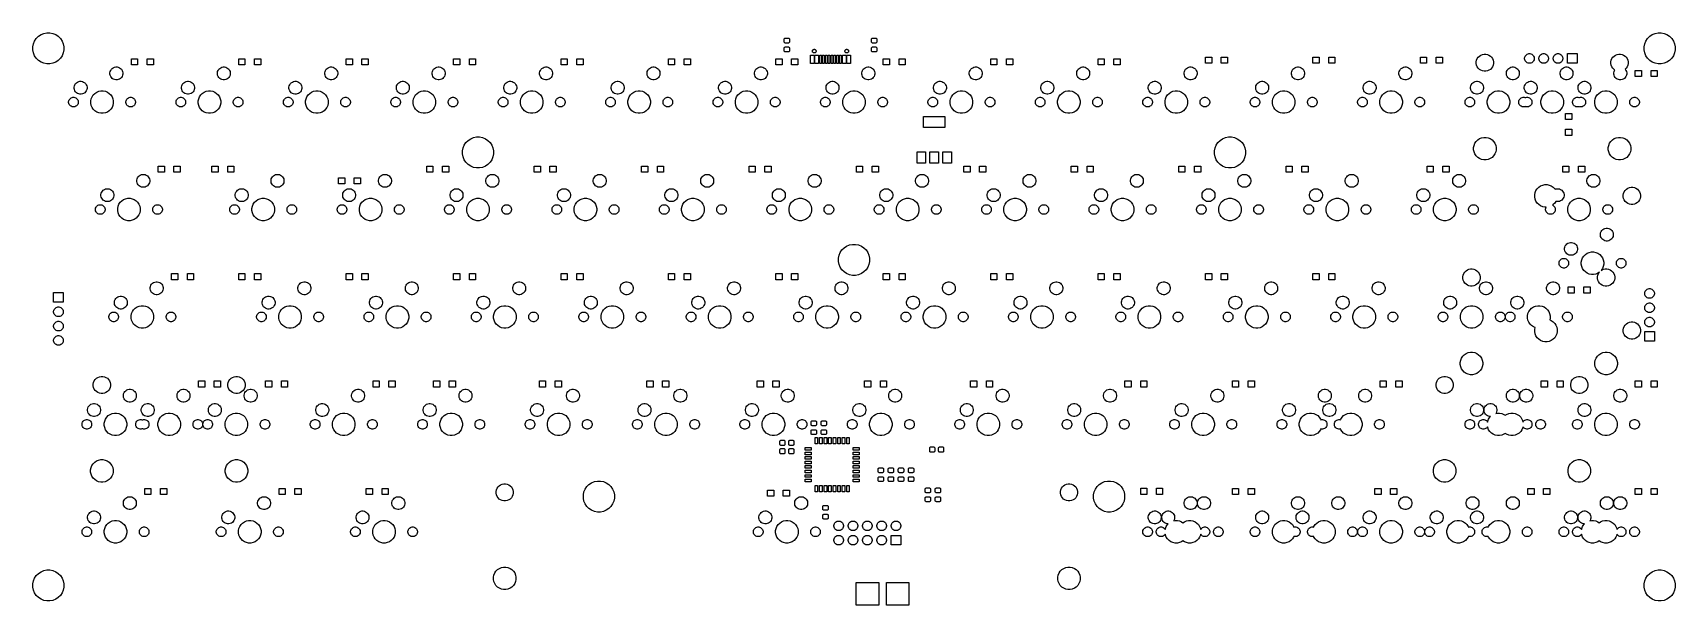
# Model space of a CAD drawing. Extents: x 1 to 12.5, y -6.3 to -2.3.
import ezdxf

# ---------------------------------------------------------------- set-up
doc = ezdxf.new("R2010")
doc.units = 0
doc.header["$MEASUREMENT"] = 0
doc.layers.add('BLACK', color=7, linetype='CONTINUOUS')

msp = doc.modelspace()

# ---------------------------------------------------------------- linework, layer by layer
at = {"layer": 'BLACK', "linetype": 'CONTINUOUS'}
for p, q in [((1.01673, -2.42684), (1.02089, -2.40592)), ((1.02089, -2.40592), (1.02905, -2.38622)), ((1.02905, -2.38622), (1.0409, -2.36848)), ((1.0409, -2.36848), (1.05598, -2.3534)), ((1.05598, -2.3534), (1.07372, -2.34155)), ((1.07372, -2.34155), (1.09342, -2.33339)), ((1.09342, -2.33339), (1.11434, -2.32923)), ((1.11434, -2.32923), (1.13566, -2.32923)), ((1.13566, -2.32923), (1.15658, -2.33339)), ((1.15658, -2.33339), (1.17628, -2.34155)), ((1.17628, -2.34155), (1.19402, -2.3534)), ((1.19402, -2.3534), (1.2091, -2.36848)), ((1.2091, -2.36848), (1.22095, -2.38622)), ((1.22095, -2.38622), (1.22911, -2.40592)), ((1.22911, -2.40592), (1.23327, -2.42684)), ((6.26255, -2.37445), (6.26272, -2.37277)), ((6.26255, -2.39167), (6.26255, -2.37445)), ((6.26272, -2.39335), (6.26255, -2.39167)), ((6.26272, -2.37277), (6.26321, -2.37115)), ((6.26321, -2.39497), (6.26272, -2.39335)), ((6.26321, -2.37115), (6.26401, -2.36966)), ((6.26401, -2.39645), (6.26321, -2.39497)), ((6.26401, -2.36966), (6.26508, -2.36836)), ((6.26508, -2.39776), (6.26401, -2.39645)), ((6.26508, -2.36836), (6.26638, -2.36728)), ((6.26638, -2.39883), (6.26508, -2.39776)), ((6.26638, -2.36728), (6.26787, -2.36649)), ((6.26787, -2.39963), (6.26638, -2.39883)), ((6.26787, -2.36649), (6.26949, -2.366)), ((6.26949, -2.40012), (6.26787, -2.39963)), ((6.26949, -2.366), (6.27117, -2.36583)), ((6.27117, -2.40028), (6.26949, -2.40012)), ((6.27117, -2.36583), (6.29134, -2.36583)), ((6.29134, -2.40028), (6.27117, -2.40028)), ((6.29134, -2.36583), (6.29302, -2.366)), ((6.29302, -2.40012), (6.29134, -2.40028)), ((6.29302, -2.366), (6.29464, -2.36649)), ((6.29464, -2.39963), (6.29302, -2.40012)), ((6.29464, -2.36649), (6.29613, -2.36728)), ((6.29613, -2.39883), (6.29464, -2.39963)), ((6.29613, -2.36728), (6.29743, -2.36836)), ((6.29743, -2.39776), (6.29613, -2.39883)), ((6.29743, -2.36836), (6.2985, -2.36966)), ((6.2985, -2.39645), (6.29743, -2.39776)), ((6.2985, -2.36966), (6.2993, -2.37115)), ((6.2993, -2.39497), (6.2985, -2.39645)), ((6.2993, -2.37115), (6.29979, -2.37277)), ((6.29979, -2.39335), (6.2993, -2.39497)), ((6.29979, -2.37277), (6.29996, -2.37445)), ((6.29996, -2.39167), (6.29979, -2.39335)), ((6.29996, -2.37445), (6.29996, -2.39167)), ((6.87193, -2.37445), (6.8721, -2.37277)), ((6.87193, -2.39167), (6.87193, -2.37445)), ((6.8721, -2.39335), (6.87193, -2.39167)), ((6.8721, -2.37277), (6.87259, -2.37115)), ((6.87259, -2.39497), (6.8721, -2.39335)), ((6.87259, -2.37115), (6.87338, -2.36966)), ((6.87338, -2.39646), (6.87259, -2.39497)), ((6.87338, -2.36966), (6.87445, -2.36836)), ((6.87445, -2.39776), (6.87338, -2.39646)), ((6.87445, -2.36836), (6.87576, -2.36729)), ((6.87576, -2.39883), (6.87445, -2.39776)), ((6.87576, -2.36729), (6.87725, -2.36649)), ((6.87725, -2.39963), (6.87576, -2.39883)), ((6.87725, -2.36649), (6.87886, -2.366)), ((6.87886, -2.40012), (6.87725, -2.39963)), ((6.87886, -2.366), (6.88054, -2.36584)), ((6.88054, -2.40028), (6.87886, -2.40012)), ((6.88054, -2.36584), (6.90072, -2.36584)), ((6.90072, -2.40028), (6.88054, -2.40028)), ((6.90072, -2.36584), (6.9024, -2.366)), ((6.9024, -2.40012), (6.90072, -2.40028)), ((6.9024, -2.366), (6.90402, -2.36649)), ((6.90402, -2.39963), (6.9024, -2.40012)), ((6.90402, -2.36649), (6.9055, -2.36729)), ((6.9055, -2.39883), (6.90402, -2.39963)), ((6.9055, -2.36729), (6.90681, -2.36836)), ((6.90681, -2.39776), (6.9055, -2.39883)), ((6.90681, -2.36836), (6.90788, -2.36966)), ((6.90788, -2.39646), (6.90681, -2.39776)), ((6.90788, -2.36966), (6.90868, -2.37115)), ((6.90868, -2.39497), (6.90788, -2.39646)), ((6.90868, -2.37115), (6.90917, -2.37277)), ((6.90917, -2.39335), (6.90868, -2.39497)), ((6.90917, -2.37277), (6.90933, -2.37445)), ((6.90933, -2.39167), (6.90917, -2.39335)), ((6.90933, -2.37445), (6.90933, -2.39167)), ((12.2667, -2.42684), (12.2709, -2.40592)), ((12.2709, -2.40592), (12.2791, -2.38622)), ((12.2791, -2.38622), (12.2909, -2.36848)), ((12.2909, -2.36848), (12.306, -2.3534)), ((12.306, -2.3534), (12.3237, -2.34155)), ((12.3237, -2.34155), (12.3434, -2.33339)), ((12.3434, -2.33339), (12.3643, -2.32923)), ((12.3643, -2.32923), (12.3857, -2.32923)), ((12.3857, -2.32923), (12.4066, -2.33339)), ((12.4066, -2.33339), (12.4263, -2.34155)), ((12.4263, -2.34155), (12.444, -2.3534)), ((12.444, -2.3534), (12.4591, -2.36848)), ((12.4591, -2.36848), (12.4709, -2.38622)), ((12.4709, -2.38622), (12.4791, -2.40592)), ((12.4791, -2.40592), (12.4833, -2.42684)), ((1.01673, -2.44816), (1.01673, -2.42684)), ((1.02089, -2.46908), (1.01673, -2.44816)), ((1.02905, -2.48878), (1.02089, -2.46908)), ((1.0409, -2.50652), (1.02905, -2.48878)), ((1.05598, -2.5216), (1.0409, -2.50652)), ((1.07372, -2.53345), (1.05598, -2.5216)), ((1.19402, -2.5216), (1.17628, -2.53345)), ((1.2091, -2.50652), (1.19402, -2.5216)), ((1.22095, -2.48878), (1.2091, -2.50652)), ((1.22911, -2.46908), (1.22095, -2.48878)), ((1.23327, -2.44816), (1.22911, -2.46908)), ((1.23327, -2.42684), (1.23327, -2.44816)), ((1.70448, -2.5529), (1.70448, -2.5096)), ((1.70448, -2.5096), (1.74779, -2.5096)), ((1.74779, -2.5096), (1.74779, -2.5529)), ((1.81471, -2.5529), (1.81471, -2.5096)), ((1.81471, -2.5096), (1.85802, -2.5096)), ((1.85802, -2.5096), (1.85802, -2.5529)), ((2.45448, -2.5529), (2.45448, -2.5096)), ((2.45448, -2.5096), (2.49779, -2.5096)), ((2.49779, -2.5096), (2.49779, -2.5529)), ((2.56471, -2.5529), (2.56471, -2.5096)), ((2.56471, -2.5096), (2.60802, -2.5096)), ((2.60802, -2.5096), (2.60802, -2.5529)), ((3.20448, -2.5529), (3.20448, -2.5096)), ((3.20448, -2.5096), (3.24779, -2.5096)), ((3.24779, -2.5096), (3.24779, -2.5529)), ((3.31472, -2.5529), (3.31472, -2.5096)), ((3.31472, -2.5096), (3.35802, -2.5096)), ((3.35802, -2.5096), (3.35802, -2.5529)), ((3.95448, -2.5529), (3.95448, -2.5096)), ((3.95448, -2.5096), (3.99779, -2.5096)), ((3.99779, -2.5096), (3.99779, -2.5529)), ((4.06471, -2.5529), (4.06471, -2.5096)), ((4.06471, -2.5096), (4.10802, -2.5096)), ((4.10802, -2.5096), (4.10802, -2.5529)), ((4.70448, -2.5529), (4.70448, -2.5096)), ((4.70448, -2.5096), (4.74779, -2.5096)), ((4.74779, -2.5096), (4.74779, -2.5529)), ((4.81471, -2.5529), (4.81471, -2.5096)), ((4.81471, -2.5096), (4.85802, -2.5096)), ((4.85802, -2.5096), (4.85802, -2.5529)), ((5.45448, -2.5529), (5.45448, -2.5096)), ((5.45448, -2.5096), (5.49779, -2.5096)), ((5.49779, -2.5096), (5.49779, -2.5529)), ((5.56471, -2.5529), (5.56471, -2.5096)), ((5.56471, -2.5096), (5.60802, -2.5096)), ((5.60802, -2.5096), (5.60802, -2.5529)), ((6.20448, -2.5529), (6.20448, -2.5096)), ((6.20448, -2.5096), (6.24779, -2.5096)), ((6.24779, -2.5096), (6.24779, -2.5529)), ((6.26255, -2.43645), (6.26272, -2.43477)), ((6.26255, -2.45368), (6.26255, -2.43645)), ((6.26272, -2.45536), (6.26255, -2.45368)), ((6.26272, -2.43477), (6.26321, -2.43316)), ((6.26321, -2.45697), (6.26272, -2.45536)), ((6.26321, -2.43316), (6.26401, -2.43167)), ((6.26401, -2.45846), (6.26321, -2.45697)), ((6.26401, -2.43167), (6.26508, -2.43036)), ((6.26508, -2.45977), (6.26401, -2.45846)), ((6.26508, -2.43036), (6.26638, -2.42929)), ((6.26638, -2.46084), (6.26508, -2.45977)), ((6.26638, -2.42929), (6.26787, -2.4285)), ((6.26787, -2.46163), (6.26638, -2.46084)), ((6.26787, -2.4285), (6.26949, -2.42801)), ((6.26949, -2.46212), (6.26787, -2.46163)), ((6.26949, -2.42801), (6.27117, -2.42784)), ((6.27117, -2.46229), (6.26949, -2.46212)), ((6.27117, -2.42784), (6.29134, -2.42784)), ((6.29134, -2.46229), (6.27117, -2.46229)), ((6.29134, -2.42784), (6.29302, -2.42801)), ((6.29302, -2.46212), (6.29134, -2.46229)), ((6.29302, -2.42801), (6.29464, -2.4285)), ((6.29464, -2.46163), (6.29302, -2.46212)), ((6.29464, -2.4285), (6.29613, -2.42929)), ((6.29613, -2.46084), (6.29464, -2.46163)), ((6.29613, -2.42929), (6.29743, -2.43036)), ((6.29743, -2.45977), (6.29613, -2.46084)), ((6.29743, -2.43036), (6.2985, -2.43167)), ((6.2985, -2.45846), (6.29743, -2.45977)), ((6.2985, -2.43167), (6.2993, -2.43316)), ((6.2993, -2.45697), (6.2985, -2.45846)), ((6.2993, -2.43316), (6.29979, -2.43477)), ((6.29979, -2.45536), (6.2993, -2.45697)), ((6.29979, -2.43477), (6.29996, -2.43645)), ((6.29996, -2.45368), (6.29979, -2.45536)), ((6.29996, -2.43645), (6.29996, -2.45368)), ((6.31471, -2.5529), (6.31471, -2.5096)), ((6.31471, -2.5096), (6.35802, -2.5096)), ((6.35802, -2.5096), (6.35802, -2.5529)), ((6.44716, -2.54248), (6.44716, -2.48539)), ((6.44716, -2.48539), (6.47079, -2.48539)), ((6.45937, -2.45579), (6.45986, -2.45331)), ((6.45937, -2.45831), (6.45937, -2.45579)), ((6.45986, -2.46078), (6.45937, -2.45831)), ((6.45986, -2.45331), (6.46082, -2.45099)), ((6.46082, -2.46311), (6.45986, -2.46078)), ((6.46082, -2.45099), (6.46222, -2.44889)), ((6.46222, -2.4652), (6.46082, -2.46311)), ((6.46222, -2.44889), (6.46401, -2.44711)), ((6.46401, -2.46699), (6.46222, -2.4652)), ((6.46401, -2.44711), (6.4661, -2.44571)), ((6.4661, -2.46839), (6.46401, -2.46699)), ((6.4661, -2.44571), (6.46843, -2.44474)), ((6.46843, -2.46935), (6.4661, -2.46839)), ((6.46843, -2.44474), (6.4709, -2.44425)), ((6.4709, -2.46984), (6.46843, -2.46935)), ((6.47079, -2.48539), (6.47079, -2.54248)), ((6.4709, -2.44425), (6.47342, -2.44425)), ((6.47342, -2.46984), (6.4709, -2.46984)), ((6.47342, -2.44425), (6.4759, -2.44474)), ((6.4759, -2.46935), (6.47342, -2.46984)), ((6.4759, -2.44474), (6.47822, -2.44571)), ((6.47822, -2.46839), (6.4759, -2.46935)), ((6.47768, -2.54248), (6.47768, -2.48539)), ((6.47768, -2.48539), (6.5013, -2.48539)), ((6.47822, -2.44571), (6.48032, -2.44711)), ((6.48032, -2.46699), (6.47822, -2.46839)), ((6.48032, -2.44711), (6.4821, -2.44889)), ((6.4821, -2.4652), (6.48032, -2.46699)), ((6.4821, -2.44889), (6.4835, -2.45099)), ((6.4835, -2.46311), (6.4821, -2.4652)), ((6.4835, -2.45099), (6.48447, -2.45331)), ((6.48447, -2.46078), (6.4835, -2.46311)), ((6.48447, -2.45331), (6.48496, -2.45579)), ((6.48496, -2.45831), (6.48447, -2.46078)), ((6.48496, -2.45579), (6.48496, -2.45831)), ((6.5013, -2.48539), (6.5013, -2.54248)), ((6.51114, -2.54248), (6.51114, -2.48539)), ((6.51114, -2.48539), (6.52295, -2.48539)), ((6.52295, -2.48539), (6.52295, -2.54248)), ((6.53082, -2.54248), (6.53082, -2.48539)), ((6.53082, -2.48539), (6.54264, -2.48539)), ((6.54264, -2.48539), (6.54264, -2.54248)), ((6.55051, -2.54248), (6.55051, -2.48539)), ((6.55051, -2.48539), (6.56232, -2.48539)), ((6.56232, -2.48539), (6.56232, -2.54248)), ((6.57019, -2.54248), (6.57019, -2.48539)), ((6.57019, -2.48539), (6.58201, -2.48539)), ((6.58201, -2.48539), (6.58201, -2.54248)), ((6.58988, -2.54248), (6.58988, -2.48539)), ((6.58988, -2.48539), (6.60169, -2.48539)), ((6.60169, -2.48539), (6.60169, -2.54248)), ((6.60956, -2.54248), (6.60956, -2.48539)), ((6.60956, -2.48539), (6.62138, -2.48539)), ((6.62138, -2.48539), (6.62138, -2.54248)), ((6.62925, -2.54248), (6.62925, -2.48539)), ((6.62925, -2.48539), (6.64106, -2.48539)), ((6.64106, -2.48539), (6.64106, -2.54248)), ((6.64893, -2.54248), (6.64893, -2.48539)), ((6.64893, -2.48539), (6.66075, -2.48539)), ((6.66075, -2.48539), (6.66075, -2.54248)), ((6.67059, -2.54248), (6.67059, -2.48539)), ((6.67059, -2.48539), (6.69421, -2.48539)), ((6.68693, -2.45579), (6.68742, -2.45331)), ((6.68693, -2.45831), (6.68693, -2.45579)), ((6.68742, -2.46078), (6.68693, -2.45831)), ((6.68742, -2.45331), (6.68838, -2.45099)), ((6.68838, -2.46311), (6.68742, -2.46078)), ((6.68838, -2.45099), (6.68978, -2.44889)), ((6.68978, -2.4652), (6.68838, -2.46311)), ((6.68978, -2.44889), (6.69157, -2.44711)), ((6.69157, -2.46699), (6.68978, -2.4652)), ((6.69157, -2.44711), (6.69366, -2.44571)), ((6.69366, -2.46839), (6.69157, -2.46699)), ((6.69366, -2.44571), (6.69599, -2.44474)), ((6.69599, -2.46935), (6.69366, -2.46839)), ((6.69421, -2.48539), (6.69421, -2.54248)), ((6.69599, -2.44474), (6.69846, -2.44425)), ((6.69846, -2.46984), (6.69599, -2.46935)), ((6.69846, -2.44425), (6.70098, -2.44425)), ((6.70098, -2.46984), (6.69846, -2.46984)), ((6.70098, -2.44425), (6.70345, -2.44474)), ((6.70345, -2.46935), (6.70098, -2.46984)), ((6.7011, -2.54248), (6.7011, -2.48539)), ((6.7011, -2.48539), (6.72472, -2.48539)), ((6.70345, -2.44474), (6.70578, -2.44571)), ((6.70578, -2.46839), (6.70345, -2.46935)), ((6.70578, -2.44571), (6.70788, -2.44711)), ((6.70788, -2.46699), (6.70578, -2.46839)), ((6.70788, -2.44711), (6.70966, -2.44889)), ((6.70966, -2.4652), (6.70788, -2.46699)), ((6.70966, -2.44889), (6.71106, -2.45099)), ((6.71106, -2.46311), (6.70966, -2.4652)), ((6.71106, -2.45099), (6.71203, -2.45331)), ((6.71203, -2.46078), (6.71106, -2.46311)), ((6.71203, -2.45331), (6.71252, -2.45579)), ((6.71252, -2.45831), (6.71203, -2.46078)), ((6.71252, -2.45579), (6.71252, -2.45831)), ((6.72472, -2.48539), (6.72472, -2.54248)), ((6.87193, -2.43646), (6.8721, -2.43478)), ((6.87193, -2.45368), (6.87193, -2.43646)), ((6.8721, -2.45536), (6.87193, -2.45368)), ((6.8721, -2.43478), (6.87259, -2.43316)), ((6.87259, -2.45698), (6.8721, -2.45536)), ((6.87259, -2.43316), (6.87338, -2.43167)), ((6.87338, -2.45847), (6.87259, -2.45698)), ((6.87338, -2.43167), (6.87445, -2.43037)), ((6.87445, -2.45977), (6.87338, -2.45847)), ((6.87445, -2.43037), (6.87576, -2.4293)), ((6.87576, -2.46084), (6.87445, -2.45977)), ((6.87576, -2.4293), (6.87725, -2.4285)), ((6.87725, -2.46164), (6.87576, -2.46084)), ((6.87725, -2.4285), (6.87886, -2.42801)), ((6.87886, -2.46213), (6.87725, -2.46164)), ((6.87886, -2.42801), (6.88054, -2.42784)), ((6.88054, -2.46229), (6.87886, -2.46213)), ((6.88054, -2.42784), (6.90072, -2.42784)), ((6.90072, -2.46229), (6.88054, -2.46229)), ((6.90072, -2.42784), (6.9024, -2.42801)), ((6.9024, -2.46213), (6.90072, -2.46229)), ((6.9024, -2.42801), (6.90402, -2.4285)), ((6.90402, -2.46164), (6.9024, -2.46213)), ((6.90402, -2.4285), (6.9055, -2.4293)), ((6.9055, -2.46084), (6.90402, -2.46164)), ((6.9055, -2.4293), (6.90681, -2.43037)), ((6.90681, -2.45977), (6.9055, -2.46084)), ((6.90681, -2.43037), (6.90788, -2.43167)), ((6.90788, -2.45847), (6.90681, -2.45977)), ((6.90788, -2.43167), (6.90868, -2.43316)), ((6.90868, -2.45698), (6.90788, -2.45847)), ((6.90868, -2.43316), (6.90917, -2.43478)), ((6.90917, -2.45536), (6.90868, -2.45698)), ((6.90917, -2.43478), (6.90933, -2.43646)), ((6.90933, -2.45368), (6.90917, -2.45536)), ((6.90933, -2.43646), (6.90933, -2.45368)), ((6.95448, -2.5529), (6.95448, -2.5096)), ((6.95448, -2.5096), (6.99779, -2.5096)), ((6.99779, -2.5096), (6.99779, -2.5529)), ((7.06471, -2.5529), (7.06471, -2.5096)), ((7.06471, -2.5096), (7.10802, -2.5096)), ((7.10802, -2.5096), (7.10802, -2.5529)), ((7.70448, -2.5529), (7.70448, -2.5096)), ((7.70448, -2.5096), (7.74779, -2.5096)), ((7.74779, -2.5096), (7.74779, -2.5529)), ((7.81471, -2.5529), (7.81471, -2.5096)), ((7.81471, -2.5096), (7.85802, -2.5096)), ((7.85802, -2.5096), (7.85802, -2.5529)), ((8.45448, -2.5529), (8.45448, -2.5096)), ((8.45448, -2.5096), (8.49779, -2.5096)), ((8.49779, -2.5096), (8.49779, -2.5529)), ((8.56471, -2.5529), (8.56471, -2.5096)), ((8.56471, -2.5096), (8.60802, -2.5096)), ((8.60802, -2.5096), (8.60802, -2.5529)), ((9.20449, -2.54119), (9.20449, -2.49788)), ((9.20449, -2.49788), (9.24779, -2.49788)), ((9.24779, -2.49788), (9.24779, -2.54119)), ((9.31472, -2.54119), (9.31472, -2.49788)), ((9.31472, -2.49788), (9.35803, -2.49788)), ((9.35803, -2.49788), (9.35803, -2.54119)), ((9.95449, -2.54119), (9.95449, -2.49788)), ((9.95449, -2.49788), (9.99779, -2.49788)), ((9.99779, -2.49788), (9.99779, -2.54119)), ((10.0647, -2.54119), (10.0647, -2.49788)), ((10.0647, -2.49788), (10.108, -2.49788)), ((10.108, -2.49788), (10.108, -2.54119)), ((10.7045, -2.54119), (10.7045, -2.49788)), ((10.7045, -2.49788), (10.7478, -2.49788)), ((10.7478, -2.49788), (10.7478, -2.54119)), ((10.8147, -2.54119), (10.8147, -2.49788)), ((10.8147, -2.49788), (10.858, -2.49788)), ((10.858, -2.49788), (10.858, -2.54119)), ((11.095, -2.53159), (11.0973, -2.52)), ((11.0973, -2.52), (11.1018, -2.50908)), ((11.1018, -2.50908), (11.1084, -2.49925)), ((11.1084, -2.49925), (11.1168, -2.49089)), ((11.1168, -2.49089), (11.1266, -2.48433)), ((11.1266, -2.48433), (11.1375, -2.47981)), ((11.1375, -2.47981), (11.1491, -2.4775)), ((11.1491, -2.4775), (11.1609, -2.4775)), ((11.1609, -2.4775), (11.1725, -2.47981)), ((11.1725, -2.47981), (11.1834, -2.48433)), ((11.1834, -2.48433), (11.1932, -2.49089)), ((11.1932, -2.49089), (11.2016, -2.49925)), ((11.2016, -2.49925), (11.2082, -2.50908)), ((11.2082, -2.50908), (11.2127, -2.52)), ((11.2127, -2.52), (11.215, -2.53159)), ((11.4322, -2.50452), (11.4335, -2.49805)), ((11.4322, -2.51111), (11.4322, -2.50452)), ((11.4335, -2.51758), (11.4322, -2.51111)), ((11.4335, -2.49805), (11.436, -2.49196)), ((11.436, -2.52367), (11.4335, -2.51758)), ((11.436, -2.49196), (11.4396, -2.48648)), ((11.4396, -2.48648), (11.4443, -2.48182)), ((11.4443, -2.48182), (11.4498, -2.47816)), ((11.4498, -2.47816), (11.4559, -2.47564)), ((11.4559, -2.47564), (11.4623, -2.47435)), ((11.4623, -2.47435), (11.4689, -2.47435)), ((11.4689, -2.47435), (11.4754, -2.47564)), ((11.4754, -2.47564), (11.4815, -2.47816)), ((11.4815, -2.47816), (11.487, -2.48182)), ((11.487, -2.48182), (11.4916, -2.48648)), ((11.4916, -2.48648), (11.4953, -2.49196)), ((11.4953, -2.49196), (11.4978, -2.49805)), ((11.4978, -2.51758), (11.4953, -2.52367)), ((11.4978, -2.49805), (11.4991, -2.50452)), ((11.4991, -2.51111), (11.4978, -2.51758)), ((11.4991, -2.50452), (11.4991, -2.51111)), ((11.5322, -2.50452), (11.5335, -2.49805)), ((11.5322, -2.51111), (11.5322, -2.50452)), ((11.5335, -2.51758), (11.5322, -2.51111)), ((11.5335, -2.49805), (11.536, -2.49196)), ((11.536, -2.52367), (11.5335, -2.51758)), ((11.536, -2.49196), (11.5396, -2.48648)), ((11.5396, -2.48648), (11.5443, -2.48182)), ((11.5443, -2.48182), (11.5498, -2.47816)), ((11.5498, -2.47816), (11.5559, -2.47564)), ((11.5559, -2.47564), (11.5623, -2.47435)), ((11.5623, -2.47435), (11.5689, -2.47435)), ((11.5689, -2.47435), (11.5754, -2.47564)), ((11.5754, -2.47564), (11.5815, -2.47816)), ((11.5815, -2.47816), (11.587, -2.48182)), ((11.587, -2.48182), (11.5916, -2.48648)), ((11.5916, -2.48648), (11.5953, -2.49196)), ((11.5953, -2.49196), (11.5978, -2.49805)), ((11.5978, -2.51758), (11.5953, -2.52367)), ((11.5978, -2.49805), (11.5991, -2.50452)), ((11.5991, -2.51111), (11.5978, -2.51758)), ((11.5991, -2.50452), (11.5991, -2.51111)), ((11.6322, -2.50452), (11.6335, -2.49805)), ((11.6322, -2.51111), (11.6322, -2.50452)), ((11.6335, -2.51758), (11.6322, -2.51111)), ((11.6335, -2.49805), (11.636, -2.49196)), ((11.636, -2.52367), (11.6335, -2.51758)), ((11.636, -2.49196), (11.6396, -2.48648)), ((11.6396, -2.48648), (11.6443, -2.48182)), ((11.6443, -2.48182), (11.6498, -2.47816)), ((11.6498, -2.47816), (11.6559, -2.47564)), ((11.6559, -2.47564), (11.6623, -2.47435)), ((11.6623, -2.47435), (11.6689, -2.47435)), ((11.6689, -2.47435), (11.6754, -2.47564)), ((11.6754, -2.47564), (11.6815, -2.47816)), ((11.6815, -2.47816), (11.687, -2.48182)), ((11.687, -2.48182), (11.6916, -2.48648)), ((11.6916, -2.48648), (11.6953, -2.49196)), ((11.6953, -2.49196), (11.6978, -2.49805)), ((11.6978, -2.51758), (11.6953, -2.52367)), ((11.6978, -2.49805), (11.6991, -2.50452)), ((11.6991, -2.51111), (11.6978, -2.51758)), ((11.6991, -2.50452), (11.6991, -2.51111)), ((11.7322, -2.54128), (11.7322, -2.47435)), ((11.7322, -2.47435), (11.7991, -2.47435)), ((11.7991, -2.47435), (11.7991, -2.54128)), ((12.035, -2.53159), (12.0373, -2.52)), ((12.0373, -2.52), (12.0418, -2.50908)), ((12.0418, -2.50908), (12.0484, -2.49925)), ((12.0484, -2.49925), (12.0568, -2.49089)), ((12.0568, -2.49089), (12.0666, -2.48433)), ((12.0666, -2.48433), (12.0775, -2.47981)), ((12.0775, -2.47981), (12.0891, -2.4775)), ((12.0891, -2.4775), (12.1009, -2.4775)), ((12.1009, -2.4775), (12.1125, -2.47981)), ((12.1125, -2.47981), (12.1234, -2.48433)), ((12.1234, -2.48433), (12.1332, -2.49089)), ((12.1332, -2.49089), (12.1416, -2.49925)), ((12.1416, -2.49925), (12.1482, -2.50908)), ((12.1482, -2.50908), (12.1527, -2.52)), ((12.1527, -2.52), (12.155, -2.53159)), ((12.2667, -2.44816), (12.2667, -2.42684)), ((12.2709, -2.46908), (12.2667, -2.44816)), ((12.2791, -2.48878), (12.2709, -2.46908)), ((12.2909, -2.50652), (12.2791, -2.48878)), ((12.306, -2.5216), (12.2909, -2.50652)), ((12.3237, -2.53345), (12.306, -2.5216)), ((12.444, -2.5216), (12.4263, -2.53345)), ((12.4591, -2.50652), (12.444, -2.5216)), ((12.4709, -2.48878), (12.4591, -2.50652)), ((12.4791, -2.46908), (12.4709, -2.48878)), ((12.4833, -2.44816), (12.4791, -2.46908)), ((12.4833, -2.42684), (12.4833, -2.44816)), ((1.09342, -2.54161), (1.07372, -2.53345)), ((1.11434, -2.54577), (1.09342, -2.54161)), ((1.13566, -2.54577), (1.11434, -2.54577)), ((1.15658, -2.54161), (1.13566, -2.54577)), ((1.17628, -2.53345), (1.15658, -2.54161)), ((1.555, -2.60807), (1.55673, -2.59937)), ((1.555, -2.61693), (1.555, -2.60807)), ((1.55673, -2.62563), (1.555, -2.61693)), ((1.55673, -2.59937), (1.56012, -2.59118)), ((1.56012, -2.63382), (1.55673, -2.62563)), ((1.56012, -2.59118), (1.56505, -2.58381)), ((1.56505, -2.64119), (1.56012, -2.63382)), ((1.56505, -2.58381), (1.57131, -2.57755)), ((1.57131, -2.57755), (1.57868, -2.57262)), ((1.57868, -2.57262), (1.58687, -2.56923)), ((1.58687, -2.56923), (1.59557, -2.5675)), ((1.59557, -2.5675), (1.60443, -2.5675)), ((1.60443, -2.5675), (1.61313, -2.56923)), ((1.61313, -2.56923), (1.62132, -2.57262)), ((1.62132, -2.57262), (1.62869, -2.57755)), ((1.62869, -2.57755), (1.63495, -2.58381)), ((1.63495, -2.58381), (1.63988, -2.59118)), ((1.63988, -2.63382), (1.63495, -2.64119)), ((1.63988, -2.59118), (1.64327, -2.59937)), ((1.64327, -2.62563), (1.63988, -2.63382)), ((1.64327, -2.59937), (1.645, -2.60807)), ((1.645, -2.61693), (1.64327, -2.62563)), ((1.645, -2.60807), (1.645, -2.61693)), ((1.74779, -2.5529), (1.70448, -2.5529)), ((1.85802, -2.5529), (1.81471, -2.5529)), ((2.305, -2.60807), (2.30673, -2.59937)), ((2.305, -2.61693), (2.305, -2.60807)), ((2.30673, -2.62563), (2.305, -2.61693)), ((2.30673, -2.59937), (2.31012, -2.59118)), ((2.31012, -2.63382), (2.30673, -2.62563)), ((2.31012, -2.59118), (2.31505, -2.58381)), ((2.31505, -2.64119), (2.31012, -2.63382)), ((2.31505, -2.58381), (2.32131, -2.57755)), ((2.32131, -2.57755), (2.32868, -2.57262)), ((2.32868, -2.57262), (2.33687, -2.56923)), ((2.33687, -2.56923), (2.34557, -2.5675)), ((2.34557, -2.5675), (2.35443, -2.5675)), ((2.35443, -2.5675), (2.36313, -2.56923)), ((2.36313, -2.56923), (2.37132, -2.57262)), ((2.37132, -2.57262), (2.37869, -2.57755)), ((2.37869, -2.57755), (2.38495, -2.58381)), ((2.38495, -2.58381), (2.38988, -2.59118)), ((2.38988, -2.63382), (2.38495, -2.64119)), ((2.38988, -2.59118), (2.39327, -2.59937)), ((2.39327, -2.62563), (2.38988, -2.63382)), ((2.39327, -2.59937), (2.395, -2.60807)), ((2.395, -2.61693), (2.39327, -2.62563)), ((2.395, -2.60807), (2.395, -2.61693)), ((2.49779, -2.5529), (2.45448, -2.5529)), ((2.60802, -2.5529), (2.56471, -2.5529)), ((3.055, -2.60807), (3.05673, -2.59937)), ((3.055, -2.61693), (3.055, -2.60807)), ((3.05673, -2.62563), (3.055, -2.61693)), ((3.05673, -2.59937), (3.06012, -2.59118)), ((3.06012, -2.63382), (3.05673, -2.62563)), ((3.06012, -2.59118), (3.06505, -2.58381)), ((3.06505, -2.64119), (3.06012, -2.63382)), ((3.06505, -2.58381), (3.07131, -2.57755)), ((3.07131, -2.57755), (3.07868, -2.57262)), ((3.07868, -2.57262), (3.08687, -2.56923)), ((3.08687, -2.56923), (3.09557, -2.5675)), ((3.09557, -2.5675), (3.10443, -2.5675)), ((3.10443, -2.5675), (3.11313, -2.56923)), ((3.11313, -2.56923), (3.12132, -2.57262)), ((3.12132, -2.57262), (3.12869, -2.57755)), ((3.12869, -2.57755), (3.13495, -2.58381)), ((3.13495, -2.58381), (3.13988, -2.59118)), ((3.13988, -2.63382), (3.13495, -2.64119)), ((3.13988, -2.59118), (3.14327, -2.59937)), ((3.14327, -2.62563), (3.13988, -2.63382)), ((3.14327, -2.59937), (3.145, -2.60807)), ((3.145, -2.61693), (3.14327, -2.62563)), ((3.145, -2.60807), (3.145, -2.61693)), ((3.24779, -2.5529), (3.20448, -2.5529)), ((3.35802, -2.5529), (3.31472, -2.5529)), ((3.805, -2.60807), (3.80673, -2.59937)), ((3.805, -2.61693), (3.805, -2.60807)), ((3.80673, -2.62563), (3.805, -2.61693)), ((3.80673, -2.59937), (3.81012, -2.59118)), ((3.81012, -2.63382), (3.80673, -2.62563)), ((3.81012, -2.59118), (3.81505, -2.58381)), ((3.81505, -2.64119), (3.81012, -2.63382)), ((3.81505, -2.58381), (3.82131, -2.57755)), ((3.82131, -2.57755), (3.82868, -2.57262)), ((3.82868, -2.57262), (3.83687, -2.56923)), ((3.83687, -2.56923), (3.84557, -2.5675)), ((3.84557, -2.5675), (3.85443, -2.5675)), ((3.85443, -2.5675), (3.86313, -2.56923)), ((3.86313, -2.56923), (3.87132, -2.57262)), ((3.87132, -2.57262), (3.87869, -2.57755)), ((3.87869, -2.57755), (3.88495, -2.58381)), ((3.88495, -2.58381), (3.88988, -2.59118)), ((3.88988, -2.63382), (3.88495, -2.64119)), ((3.88988, -2.59118), (3.89327, -2.59937)), ((3.89327, -2.62563), (3.88988, -2.63382)), ((3.89327, -2.59937), (3.895, -2.60807)), ((3.895, -2.61693), (3.89327, -2.62563)), ((3.895, -2.60807), (3.895, -2.61693)), ((3.99779, -2.5529), (3.95448, -2.5529)), ((4.10802, -2.5529), (4.06471, -2.5529)), ((4.555, -2.60807), (4.55673, -2.59937)), ((4.555, -2.61693), (4.555, -2.60807)), ((4.55673, -2.62563), (4.555, -2.61693)), ((4.55673, -2.59937), (4.56012, -2.59118)), ((4.56012, -2.63382), (4.55673, -2.62563)), ((4.56012, -2.59118), (4.56505, -2.58381)), ((4.56505, -2.64119), (4.56012, -2.63382)), ((4.56505, -2.58381), (4.57131, -2.57755)), ((4.57131, -2.57755), (4.57868, -2.57262)), ((4.57868, -2.57262), (4.58687, -2.56923)), ((4.58687, -2.56923), (4.59557, -2.5675)), ((4.59557, -2.5675), (4.60443, -2.5675)), ((4.60443, -2.5675), (4.61313, -2.56923)), ((4.61313, -2.56923), (4.62132, -2.57262)), ((4.62132, -2.57262), (4.62869, -2.57755)), ((4.62869, -2.57755), (4.63495, -2.58381)), ((4.63495, -2.58381), (4.63988, -2.59118)), ((4.63988, -2.63382), (4.63495, -2.64119)), ((4.63988, -2.59118), (4.64327, -2.59937)), ((4.64327, -2.62563), (4.63988, -2.63382)), ((4.64327, -2.59937), (4.645, -2.60807)), ((4.645, -2.61693), (4.64327, -2.62563)), ((4.645, -2.60807), (4.645, -2.61693)), ((4.74779, -2.5529), (4.70448, -2.5529)), ((4.85802, -2.5529), (4.81471, -2.5529)), ((5.305, -2.60807), (5.30673, -2.59937)), ((5.305, -2.61693), (5.305, -2.60807)), ((5.30673, -2.62563), (5.305, -2.61693)), ((5.30673, -2.59937), (5.31012, -2.59118)), ((5.31012, -2.63382), (5.30673, -2.62563)), ((5.31012, -2.59118), (5.31505, -2.58381)), ((5.31505, -2.64119), (5.31012, -2.63382)), ((5.31505, -2.58381), (5.32131, -2.57755)), ((5.32131, -2.57755), (5.32868, -2.57262)), ((5.32868, -2.57262), (5.33687, -2.56923)), ((5.33687, -2.56923), (5.34557, -2.5675)), ((5.34557, -2.5675), (5.35443, -2.5675)), ((5.35443, -2.5675), (5.36313, -2.56923)), ((5.36313, -2.56923), (5.37132, -2.57262)), ((5.37132, -2.57262), (5.37869, -2.57755)), ((5.37869, -2.57755), (5.38495, -2.58381)), ((5.38495, -2.58381), (5.38988, -2.59118)), ((5.38988, -2.63382), (5.38495, -2.64119)), ((5.38988, -2.59118), (5.39327, -2.59937)), ((5.39327, -2.62563), (5.38988, -2.63382)), ((5.39327, -2.59937), (5.395, -2.60807)), ((5.395, -2.61693), (5.39327, -2.62563)), ((5.395, -2.60807), (5.395, -2.61693)), ((5.49779, -2.5529), (5.45448, -2.5529)), ((5.60802, -2.5529), (5.56471, -2.5529)), ((6.055, -2.60807), (6.05673, -2.59937)), ((6.055, -2.61693), (6.055, -2.60807)), ((6.05673, -2.62563), (6.055, -2.61693)), ((6.05673, -2.59937), (6.06012, -2.59118)), ((6.06012, -2.63382), (6.05673, -2.62563)), ((6.06012, -2.59118), (6.06505, -2.58381)), ((6.06505, -2.64119), (6.06012, -2.63382)), ((6.06505, -2.58381), (6.07131, -2.57755)), ((6.07131, -2.57755), (6.07868, -2.57262)), ((6.07868, -2.57262), (6.08687, -2.56923)), ((6.08687, -2.56923), (6.09557, -2.5675)), ((6.09557, -2.5675), (6.10443, -2.5675)), ((6.10443, -2.5675), (6.11313, -2.56923)), ((6.11313, -2.56923), (6.12132, -2.57262)), ((6.12132, -2.57262), (6.12869, -2.57755)), ((6.12869, -2.57755), (6.13495, -2.58381)), ((6.13495, -2.58381), (6.13988, -2.59118)), ((6.13988, -2.63382), (6.13495, -2.64119)), ((6.13988, -2.59118), (6.14327, -2.59937)), ((6.14327, -2.62563), (6.13988, -2.63382)), ((6.14327, -2.59937), (6.145, -2.60807)), ((6.145, -2.61693), (6.14327, -2.62563)), ((6.145, -2.60807), (6.145, -2.61693)), ((6.24779, -2.5529), (6.20448, -2.5529)), ((6.35802, -2.5529), (6.31471, -2.5529)), ((6.47079, -2.54248), (6.44716, -2.54248)), ((6.5013, -2.54248), (6.47768, -2.54248)), ((6.52295, -2.54248), (6.51114, -2.54248)), ((6.54264, -2.54248), (6.53082, -2.54248)), ((6.56232, -2.54248), (6.55051, -2.54248)), ((6.58201, -2.54248), (6.57019, -2.54248)), ((6.60169, -2.54248), (6.58988, -2.54248)), ((6.62138, -2.54248), (6.60956, -2.54248)), ((6.64106, -2.54248), (6.62925, -2.54248)), ((6.66075, -2.54248), (6.64893, -2.54248)), ((6.69421, -2.54248), (6.67059, -2.54248)), ((6.72472, -2.54248), (6.7011, -2.54248)), ((6.805, -2.60807), (6.80673, -2.59937)), ((6.805, -2.61693), (6.805, -2.60807)), ((6.80673, -2.62563), (6.805, -2.61693)), ((6.80673, -2.59937), (6.81012, -2.59118)), ((6.81012, -2.63382), (6.80673, -2.62563)), ((6.81012, -2.59118), (6.81505, -2.58381)), ((6.81505, -2.64119), (6.81012, -2.63382)), ((6.81505, -2.58381), (6.82131, -2.57755)), ((6.82131, -2.57755), (6.82868, -2.57262)), ((6.82868, -2.57262), (6.83687, -2.56923)), ((6.83687, -2.56923), (6.84557, -2.5675)), ((6.84557, -2.5675), (6.85443, -2.5675)), ((6.85443, -2.5675), (6.86313, -2.56923)), ((6.86313, -2.56923), (6.87132, -2.57262)), ((6.87132, -2.57262), (6.87869, -2.57755)), ((6.87869, -2.57755), (6.88495, -2.58381)), ((6.88495, -2.58381), (6.88988, -2.59118)), ((6.88988, -2.63382), (6.88495, -2.64119)), ((6.88988, -2.59118), (6.89327, -2.59937)), ((6.89327, -2.62563), (6.88988, -2.63382)), ((6.89327, -2.59937), (6.895, -2.60807)), ((6.895, -2.61693), (6.89327, -2.62563)), ((6.895, -2.60807), (6.895, -2.61693)), ((6.99779, -2.5529), (6.95448, -2.5529)), ((7.10802, -2.5529), (7.06471, -2.5529)), ((7.555, -2.60807), (7.55673, -2.59937)), ((7.555, -2.61693), (7.555, -2.60807)), ((7.55673, -2.62563), (7.555, -2.61693)), ((7.55673, -2.59937), (7.56012, -2.59118)), ((7.56012, -2.63382), (7.55673, -2.62563)), ((7.56012, -2.59118), (7.56505, -2.58381)), ((7.56505, -2.64119), (7.56012, -2.63382)), ((7.56505, -2.58381), (7.57131, -2.57755)), ((7.57131, -2.57755), (7.57868, -2.57262)), ((7.57868, -2.57262), (7.58687, -2.56923)), ((7.58687, -2.56923), (7.59557, -2.5675)), ((7.59557, -2.5675), (7.60443, -2.5675)), ((7.60443, -2.5675), (7.61313, -2.56923)), ((7.61313, -2.56923), (7.62132, -2.57262)), ((7.62132, -2.57262), (7.62869, -2.57755)), ((7.62869, -2.57755), (7.63495, -2.58381)), ((7.63495, -2.58381), (7.63988, -2.59118)), ((7.63988, -2.63382), (7.63495, -2.64119)), ((7.63988, -2.59118), (7.64327, -2.59937)), ((7.64327, -2.62563), (7.63988, -2.63382)), ((7.64327, -2.59937), (7.645, -2.60807)), ((7.645, -2.61693), (7.64327, -2.62563)), ((7.645, -2.60807), (7.645, -2.61693)), ((7.74779, -2.5529), (7.70448, -2.5529)), ((7.85802, -2.5529), (7.81471, -2.5529)), ((8.305, -2.60807), (8.30673, -2.59937)), ((8.305, -2.61693), (8.305, -2.60807)), ((8.30673, -2.62563), (8.305, -2.61693)), ((8.30673, -2.59937), (8.31012, -2.59118)), ((8.31012, -2.63382), (8.30673, -2.62563)), ((8.31012, -2.59118), (8.31505, -2.58381)), ((8.31505, -2.64119), (8.31012, -2.63382)), ((8.31505, -2.58381), (8.32131, -2.57755)), ((8.32131, -2.57755), (8.32868, -2.57262)), ((8.32868, -2.57262), (8.33687, -2.56923)), ((8.33687, -2.56923), (8.34557, -2.5675)), ((8.34557, -2.5675), (8.35443, -2.5675)), ((8.35443, -2.5675), (8.36313, -2.56923)), ((8.36313, -2.56923), (8.37132, -2.57262)), ((8.37132, -2.57262), (8.37869, -2.57755)), ((8.37869, -2.57755), (8.38495, -2.58381)), ((8.38495, -2.58381), (8.38988, -2.59118)), ((8.38988, -2.63382), (8.38495, -2.64119)), ((8.38988, -2.59118), (8.39327, -2.59937)), ((8.39327, -2.62563), (8.38988, -2.63382)), ((8.39327, -2.59937), (8.395, -2.60807)), ((8.395, -2.61693), (8.39327, -2.62563)), ((8.395, -2.60807), (8.395, -2.61693)), ((8.49779, -2.5529), (8.45448, -2.5529)), ((8.60802, -2.5529), (8.56471, -2.5529)), ((9.055, -2.60807), (9.05673, -2.59937)), ((9.055, -2.61693), (9.055, -2.60807)), ((9.05673, -2.62563), (9.055, -2.61693)), ((9.05673, -2.59937), (9.06012, -2.59118)), ((9.06012, -2.63382), (9.05673, -2.62563)), ((9.06012, -2.59118), (9.06505, -2.58381)), ((9.06505, -2.64119), (9.06012, -2.63382)), ((9.06505, -2.58381), (9.07131, -2.57755)), ((9.07131, -2.57755), (9.07868, -2.57262)), ((9.07868, -2.57262), (9.08687, -2.56923)), ((9.08687, -2.56923), (9.09557, -2.5675)), ((9.09557, -2.5675), (9.10443, -2.5675)), ((9.10443, -2.5675), (9.11313, -2.56923)), ((9.11313, -2.56923), (9.12132, -2.57262)), ((9.12132, -2.57262), (9.12869, -2.57755)), ((9.12869, -2.57755), (9.13495, -2.58381)), ((9.13495, -2.58381), (9.13988, -2.59118)), ((9.13988, -2.63382), (9.13495, -2.64119)), ((9.13988, -2.59118), (9.14327, -2.59937)), ((9.14327, -2.62563), (9.13988, -2.63382)), ((9.14327, -2.59937), (9.145, -2.60807)), ((9.145, -2.61693), (9.14327, -2.62563)), ((9.145, -2.60807), (9.145, -2.61693)), ((9.24779, -2.54119), (9.20449, -2.54119)), ((9.35803, -2.54119), (9.31472, -2.54119)), ((9.805, -2.60807), (9.80673, -2.59937)), ((9.805, -2.61693), (9.805, -2.60807)), ((9.80673, -2.62563), (9.805, -2.61693)), ((9.80673, -2.59937), (9.81012, -2.59118)), ((9.81012, -2.63382), (9.80673, -2.62563)), ((9.81012, -2.59118), (9.81505, -2.58381)), ((9.81505, -2.64119), (9.81012, -2.63382)), ((9.81505, -2.58381), (9.82131, -2.57755)), ((9.82131, -2.57755), (9.82868, -2.57262)), ((9.82868, -2.57262), (9.83687, -2.56923)), ((9.83687, -2.56923), (9.84557, -2.5675)), ((9.84557, -2.5675), (9.85443, -2.5675)), ((9.85443, -2.5675), (9.86313, -2.56923)), ((9.86313, -2.56923), (9.87132, -2.57262)), ((9.87132, -2.57262), (9.87869, -2.57755)), ((9.87869, -2.57755), (9.88495, -2.58381)), ((9.88495, -2.58381), (9.88988, -2.59118)), ((9.88988, -2.63382), (9.88495, -2.64119)), ((9.88988, -2.59118), (9.89327, -2.59937)), ((9.89327, -2.62563), (9.88988, -2.63382)), ((9.89327, -2.59937), (9.895, -2.60807)), ((9.895, -2.61693), (9.89327, -2.62563)), ((9.895, -2.60807), (9.895, -2.61693)), ((9.99779, -2.54119), (9.95449, -2.54119)), ((10.108, -2.54119), (10.0647, -2.54119)), ((10.555, -2.60807), (10.5567, -2.59937)), ((10.555, -2.61693), (10.555, -2.60807)), ((10.5567, -2.62563), (10.555, -2.61693)), ((10.5567, -2.59937), (10.5601, -2.59118)), ((10.5601, -2.63382), (10.5567, -2.62563)), ((10.5601, -2.59118), (10.565, -2.58381)), ((10.565, -2.64119), (10.5601, -2.63382)), ((10.565, -2.58381), (10.5713, -2.57755)), ((10.5713, -2.57755), (10.5787, -2.57262)), ((10.5787, -2.57262), (10.5869, -2.56923)), ((10.5869, -2.56923), (10.5956, -2.5675)), ((10.5956, -2.5675), (10.6044, -2.5675)), ((10.6044, -2.5675), (10.6131, -2.56923)), ((10.6131, -2.56923), (10.6213, -2.57262)), ((10.6213, -2.57262), (10.6287, -2.57755)), ((10.6287, -2.57755), (10.635, -2.58381)), ((10.635, -2.58381), (10.6399, -2.59118)), ((10.6399, -2.63382), (10.635, -2.64119)), ((10.6399, -2.59118), (10.6433, -2.59937)), ((10.6433, -2.62563), (10.6399, -2.63382)), ((10.6433, -2.59937), (10.645, -2.60807)), ((10.645, -2.61693), (10.6433, -2.62563)), ((10.645, -2.60807), (10.645, -2.61693)), ((10.7478, -2.54119), (10.7045, -2.54119)), ((10.858, -2.54119), (10.8147, -2.54119)), ((11.095, -2.54341), (11.095, -2.53159)), ((11.0973, -2.555), (11.095, -2.54341)), ((11.1018, -2.56592), (11.0973, -2.555)), ((11.1084, -2.57575), (11.1018, -2.56592)), ((11.1168, -2.58411), (11.1084, -2.57575)), ((11.1266, -2.59067), (11.1168, -2.58411)), ((11.1375, -2.59519), (11.1266, -2.59067)), ((11.1491, -2.5975), (11.1375, -2.59519)), ((11.1609, -2.5975), (11.1491, -2.5975)), ((11.1725, -2.59519), (11.1609, -2.5975)), ((11.1834, -2.59067), (11.1725, -2.59519)), ((11.1932, -2.58411), (11.1834, -2.59067)), ((11.2016, -2.57575), (11.1932, -2.58411)), ((11.2082, -2.56592), (11.2016, -2.57575)), ((11.2127, -2.555), (11.2082, -2.56592)), ((11.215, -2.54341), (11.2127, -2.555)), ((11.215, -2.53159), (11.215, -2.54341)), ((11.305, -2.60807), (11.3067, -2.59937)), ((11.305, -2.61693), (11.305, -2.60807)), ((11.3067, -2.62563), (11.305, -2.61693)), ((11.3067, -2.59937), (11.3101, -2.59118)), ((11.3101, -2.63382), (11.3067, -2.62563)), ((11.3101, -2.59118), (11.315, -2.58381)), ((11.315, -2.64119), (11.3101, -2.63382)), ((11.315, -2.58381), (11.3213, -2.57755)), ((11.3213, -2.57755), (11.3287, -2.57262)), ((11.3287, -2.57262), (11.3369, -2.56923)), ((11.3369, -2.56923), (11.3456, -2.5675)), ((11.3456, -2.5675), (11.3544, -2.5675)), ((11.3544, -2.5675), (11.3631, -2.56923)), ((11.3631, -2.56923), (11.3713, -2.57262)), ((11.3713, -2.57262), (11.3787, -2.57755)), ((11.3787, -2.57755), (11.385, -2.58381)), ((11.385, -2.58381), (11.3899, -2.59118)), ((11.3899, -2.63382), (11.385, -2.64119)), ((11.3899, -2.59118), (11.3933, -2.59937)), ((11.3933, -2.62563), (11.3899, -2.63382)), ((11.3933, -2.59937), (11.395, -2.60807)), ((11.395, -2.61693), (11.3933, -2.62563)), ((11.395, -2.60807), (11.395, -2.61693)), ((11.4396, -2.52915), (11.436, -2.52367)), ((11.4443, -2.53381), (11.4396, -2.52915)), ((11.4498, -2.53747), (11.4443, -2.53381)), ((11.4559, -2.53999), (11.4498, -2.53747)), ((11.4623, -2.54128), (11.4559, -2.53999)), ((11.4689, -2.54128), (11.4623, -2.54128)), ((11.4754, -2.53999), (11.4689, -2.54128)), ((11.4815, -2.53747), (11.4754, -2.53999)), ((11.487, -2.53381), (11.4815, -2.53747)), ((11.4916, -2.52915), (11.487, -2.53381)), ((11.4953, -2.52367), (11.4916, -2.52915)), ((11.5396, -2.52915), (11.536, -2.52367)), ((11.5443, -2.53381), (11.5396, -2.52915)), ((11.5498, -2.53747), (11.5443, -2.53381)), ((11.5559, -2.53999), (11.5498, -2.53747)), ((11.5623, -2.54128), (11.5559, -2.53999)), ((11.5689, -2.54128), (11.5623, -2.54128)), ((11.5754, -2.53999), (11.5689, -2.54128)), ((11.5815, -2.53747), (11.5754, -2.53999)), ((11.587, -2.53381), (11.5815, -2.53747)), ((11.5916, -2.52915), (11.587, -2.53381)), ((11.5953, -2.52367), (11.5916, -2.52915)), ((11.6396, -2.52915), (11.636, -2.52367)), ((11.6443, -2.53381), (11.6396, -2.52915)), ((11.6498, -2.53747), (11.6443, -2.53381)), ((11.6559, -2.53999), (11.6498, -2.53747)), ((11.6623, -2.54128), (11.6559, -2.53999)), ((11.6689, -2.54128), (11.6623, -2.54128)), ((11.6754, -2.53999), (11.6689, -2.54128)), ((11.6815, -2.53747), (11.6754, -2.53999)), ((11.68, -2.60807), (11.6817, -2.59937)), ((11.68, -2.61693), (11.68, -2.60807)), ((11.6817, -2.62563), (11.68, -2.61693)), ((11.687, -2.53381), (11.6815, -2.53747)), ((11.6817, -2.59937), (11.6851, -2.59118)), ((11.6851, -2.63382), (11.6817, -2.62563)), ((11.6851, -2.59118), (11.69, -2.58381)), ((11.69, -2.64119), (11.6851, -2.63382)), ((11.6916, -2.52915), (11.687, -2.53381)), ((11.69, -2.58381), (11.6963, -2.57755)), ((11.6953, -2.52367), (11.6916, -2.52915)), ((11.6963, -2.57755), (11.7037, -2.57262)), ((11.7037, -2.57262), (11.7119, -2.56923)), ((11.7119, -2.56923), (11.7206, -2.5675)), ((11.7206, -2.5675), (11.7294, -2.5675)), ((11.7294, -2.5675), (11.7381, -2.56923)), ((11.7991, -2.54128), (11.7322, -2.54128)), ((11.7381, -2.56923), (11.7463, -2.57262)), ((11.7463, -2.57262), (11.7537, -2.57755)), ((11.7537, -2.57755), (11.76, -2.58381)), ((11.76, -2.58381), (11.7649, -2.59118)), ((11.7649, -2.63382), (11.76, -2.64119)), ((11.7649, -2.59118), (11.7683, -2.59937)), ((11.7683, -2.62563), (11.7649, -2.63382)), ((11.7683, -2.59937), (11.77, -2.60807)), ((11.77, -2.61693), (11.7683, -2.62563)), ((11.77, -2.60807), (11.77, -2.61693)), ((12.035, -2.54341), (12.035, -2.53159)), ((12.0373, -2.555), (12.035, -2.54341)), ((12.0418, -2.56592), (12.0373, -2.555)), ((12.0484, -2.57575), (12.0418, -2.56592)), ((12.0568, -2.58411), (12.0484, -2.57575)), ((12.055, -2.60807), (12.0567, -2.59937)), ((12.055, -2.61693), (12.055, -2.60807)), ((12.0567, -2.62563), (12.055, -2.61693)), ((12.0567, -2.59937), (12.0601, -2.59118)), ((12.0601, -2.63382), (12.0567, -2.62563)), ((12.0624, -2.58785), (12.0568, -2.58411)), ((12.0601, -2.59118), (12.0624, -2.58785)), ((12.065, -2.64119), (12.0601, -2.63382)), ((12.1416, -2.57575), (12.1342, -2.58311)), ((12.1342, -2.58311), (12.135, -2.58381)), ((12.135, -2.58381), (12.1399, -2.59118)), ((12.1399, -2.63382), (12.135, -2.64119)), ((12.1399, -2.59118), (12.1433, -2.59937)), ((12.1433, -2.62563), (12.1399, -2.63382)), ((12.1482, -2.56592), (12.1416, -2.57575)), ((12.1433, -2.59937), (12.145, -2.60807)), ((12.145, -2.61693), (12.1433, -2.62563)), ((12.145, -2.60807), (12.145, -2.61693)), ((12.1527, -2.555), (12.1482, -2.56592)), ((12.155, -2.54341), (12.1527, -2.555)), ((12.155, -2.53159), (12.155, -2.54341)), ((12.2045, -2.63493), (12.2045, -2.59163)), ((12.2045, -2.59163), (12.2478, -2.59163)), ((12.2478, -2.63493), (12.2045, -2.63493)), ((12.2478, -2.59163), (12.2478, -2.63493)), ((12.3147, -2.63493), (12.3147, -2.59163)), ((12.3147, -2.59163), (12.358, -2.59163)), ((12.358, -2.63493), (12.3147, -2.63493)), ((12.3434, -2.54161), (12.3237, -2.53345)), ((12.3643, -2.54577), (12.3434, -2.54161)), ((12.358, -2.59163), (12.358, -2.63493)), ((12.3857, -2.54577), (12.3643, -2.54577)), ((12.4066, -2.54161), (12.3857, -2.54577)), ((12.4263, -2.53345), (12.4066, -2.54161)), ((1.305, -2.70807), (1.30673, -2.69937)), ((1.305, -2.71693), (1.305, -2.70807)), ((1.30673, -2.72563), (1.305, -2.71693)), ((1.30673, -2.69937), (1.31012, -2.69118)), ((1.31012, -2.73382), (1.30673, -2.72563)), ((1.31012, -2.69118), (1.31505, -2.68381)), ((1.31505, -2.74119), (1.31012, -2.73382)), ((1.31505, -2.68381), (1.32131, -2.67755)), ((1.32131, -2.74745), (1.31505, -2.74119)), ((1.32131, -2.67755), (1.32868, -2.67262)), ((1.32868, -2.75238), (1.32131, -2.74745)), ((1.32868, -2.67262), (1.33687, -2.66923)), ((1.33687, -2.66923), (1.34557, -2.6675)), ((1.34557, -2.6675), (1.35443, -2.6675)), ((1.35443, -2.6675), (1.36313, -2.66923)), ((1.36313, -2.66923), (1.37132, -2.67262)), ((1.37132, -2.67262), (1.37869, -2.67755)), ((1.37869, -2.74745), (1.37132, -2.75238)), ((1.37869, -2.67755), (1.38495, -2.68381)), ((1.38495, -2.74119), (1.37869, -2.74745)), ((1.38495, -2.68381), (1.38988, -2.69118)), ((1.38988, -2.73382), (1.38495, -2.74119)), ((1.38988, -2.69118), (1.39327, -2.69937)), ((1.39327, -2.72563), (1.38988, -2.73382)), ((1.39327, -2.69937), (1.395, -2.70807)), ((1.395, -2.71693), (1.39327, -2.72563)), ((1.395, -2.70807), (1.395, -2.71693)), ((1.43903, -2.76246), (1.44996, -2.75153)), ((1.44996, -2.75153), (1.46282, -2.74293)), ((1.46282, -2.74293), (1.4771, -2.73702)), ((1.4771, -2.73702), (1.49227, -2.734)), ((1.49227, -2.734), (1.50773, -2.734)), ((1.50773, -2.734), (1.5229, -2.73702)), ((1.5229, -2.73702), (1.53718, -2.74293)), ((1.53718, -2.74293), (1.55004, -2.75153)), ((1.55004, -2.75153), (1.56097, -2.76246)), ((1.57131, -2.64745), (1.56505, -2.64119)), ((1.57868, -2.65238), (1.57131, -2.64745)), ((1.58687, -2.65577), (1.57868, -2.65238)), ((1.59557, -2.6575), (1.58687, -2.65577)), ((1.60443, -2.6575), (1.59557, -2.6575)), ((1.61313, -2.65577), (1.60443, -2.6575)), ((1.62132, -2.65238), (1.61313, -2.65577)), ((1.62869, -2.64745), (1.62132, -2.65238)), ((1.63495, -2.64119), (1.62869, -2.64745)), ((2.055, -2.70807), (2.05673, -2.69937)), ((2.055, -2.71693), (2.055, -2.70807)), ((2.05673, -2.72563), (2.055, -2.71693)), ((2.05673, -2.69937), (2.06012, -2.69118)), ((2.06012, -2.73382), (2.05673, -2.72563)), ((2.06012, -2.69118), (2.06505, -2.68381)), ((2.06505, -2.74119), (2.06012, -2.73382)), ((2.06505, -2.68381), (2.07131, -2.67755)), ((2.07131, -2.74745), (2.06505, -2.74119)), ((2.07131, -2.67755), (2.07868, -2.67262)), ((2.07868, -2.75238), (2.07131, -2.74745)), ((2.07868, -2.67262), (2.08687, -2.66923)), ((2.08687, -2.66923), (2.09557, -2.6675)), ((2.09557, -2.6675), (2.10443, -2.6675)), ((2.10443, -2.6675), (2.11313, -2.66923)), ((2.11313, -2.66923), (2.12132, -2.67262)), ((2.12132, -2.67262), (2.12869, -2.67755)), ((2.12869, -2.74745), (2.12132, -2.75238)), ((2.12869, -2.67755), (2.13495, -2.68381)), ((2.13495, -2.74119), (2.12869, -2.74745)), ((2.13495, -2.68381), (2.13988, -2.69118)), ((2.13988, -2.73382), (2.13495, -2.74119)), ((2.13988, -2.69118), (2.14327, -2.69937)), ((2.14327, -2.72563), (2.13988, -2.73382)), ((2.14327, -2.69937), (2.145, -2.70807)), ((2.145, -2.71693), (2.14327, -2.72563)), ((2.145, -2.70807), (2.145, -2.71693)), ((2.18903, -2.76246), (2.19996, -2.75153)), ((2.19996, -2.75153), (2.21282, -2.74293)), ((2.21282, -2.74293), (2.2271, -2.73702)), ((2.2271, -2.73702), (2.24227, -2.734)), ((2.24227, -2.734), (2.25773, -2.734)), ((2.25773, -2.734), (2.2729, -2.73702)), ((2.2729, -2.73702), (2.28718, -2.74293)), ((2.28718, -2.74293), (2.30004, -2.75153)), ((2.30004, -2.75153), (2.31097, -2.76246)), ((2.32131, -2.64745), (2.31505, -2.64119)), ((2.32868, -2.65238), (2.32131, -2.64745)), ((2.33687, -2.65577), (2.32868, -2.65238)), ((2.34557, -2.6575), (2.33687, -2.65577)), ((2.35443, -2.6575), (2.34557, -2.6575)), ((2.36313, -2.65577), (2.35443, -2.6575)), ((2.37132, -2.65238), (2.36313, -2.65577)), ((2.37869, -2.64745), (2.37132, -2.65238)), ((2.38495, -2.64119), (2.37869, -2.64745)), ((2.805, -2.70807), (2.80673, -2.69937)), ((2.805, -2.71693), (2.805, -2.70807)), ((2.80673, -2.72563), (2.805, -2.71693)), ((2.80673, -2.69937), (2.81012, -2.69118)), ((2.81012, -2.73382), (2.80673, -2.72563)), ((2.81012, -2.69118), (2.81505, -2.68381)), ((2.81505, -2.74119), (2.81012, -2.73382)), ((2.81505, -2.68381), (2.82131, -2.67755)), ((2.82131, -2.74745), (2.81505, -2.74119)), ((2.82131, -2.67755), (2.82868, -2.67262)), ((2.82868, -2.75238), (2.82131, -2.74745)), ((2.82868, -2.67262), (2.83687, -2.66923)), ((2.83687, -2.66923), (2.84557, -2.6675)), ((2.84557, -2.6675), (2.85443, -2.6675)), ((2.85443, -2.6675), (2.86313, -2.66923)), ((2.86313, -2.66923), (2.87132, -2.67262)), ((2.87132, -2.67262), (2.87869, -2.67755)), ((2.87869, -2.74745), (2.87132, -2.75238)), ((2.87869, -2.67755), (2.88495, -2.68381)), ((2.88495, -2.74119), (2.87869, -2.74745)), ((2.88495, -2.68381), (2.88988, -2.69118)), ((2.88988, -2.73382), (2.88495, -2.74119)), ((2.88988, -2.69118), (2.89327, -2.69937)), ((2.89327, -2.72563), (2.88988, -2.73382)), ((2.89327, -2.69937), (2.895, -2.70807)), ((2.895, -2.71693), (2.89327, -2.72563)), ((2.895, -2.70807), (2.895, -2.71693)), ((2.93903, -2.76246), (2.94996, -2.75153)), ((2.94996, -2.75153), (2.96282, -2.74293)), ((2.96282, -2.74293), (2.9771, -2.73702)), ((2.9771, -2.73702), (2.99227, -2.734)), ((2.99227, -2.734), (3.00773, -2.734)), ((3.00773, -2.734), (3.0229, -2.73702)), ((3.0229, -2.73702), (3.03718, -2.74293)), ((3.03718, -2.74293), (3.05004, -2.75153)), ((3.05004, -2.75153), (3.06097, -2.76246)), ((3.07131, -2.64745), (3.06505, -2.64119)), ((3.07868, -2.65238), (3.07131, -2.64745)), ((3.08687, -2.65577), (3.07868, -2.65238)), ((3.09557, -2.6575), (3.08687, -2.65577)), ((3.10443, -2.6575), (3.09557, -2.6575)), ((3.11313, -2.65577), (3.10443, -2.6575)), ((3.12132, -2.65238), (3.11313, -2.65577)), ((3.12869, -2.64745), (3.12132, -2.65238)), ((3.13495, -2.64119), (3.12869, -2.64745)), ((3.555, -2.70807), (3.55673, -2.69937)), ((3.555, -2.71693), (3.555, -2.70807)), ((3.55673, -2.72563), (3.555, -2.71693)), ((3.55673, -2.69937), (3.56012, -2.69118)), ((3.56012, -2.73382), (3.55673, -2.72563)), ((3.56012, -2.69118), (3.56505, -2.68381)), ((3.56505, -2.74119), (3.56012, -2.73382)), ((3.56505, -2.68381), (3.57131, -2.67755)), ((3.57131, -2.74745), (3.56505, -2.74119)), ((3.57131, -2.67755), (3.57868, -2.67262)), ((3.57868, -2.75238), (3.57131, -2.74745)), ((3.57868, -2.67262), (3.58687, -2.66923)), ((3.58687, -2.66923), (3.59557, -2.6675)), ((3.59557, -2.6675), (3.60443, -2.6675)), ((3.60443, -2.6675), (3.61313, -2.66923)), ((3.61313, -2.66923), (3.62132, -2.67262)), ((3.62132, -2.67262), (3.62869, -2.67755)), ((3.62869, -2.74745), (3.62132, -2.75238)), ((3.62869, -2.67755), (3.63495, -2.68381)), ((3.63495, -2.74119), (3.62869, -2.74745)), ((3.63495, -2.68381), (3.63988, -2.69118)), ((3.63988, -2.73382), (3.63495, -2.74119)), ((3.63988, -2.69118), (3.64327, -2.69937)), ((3.64327, -2.72563), (3.63988, -2.73382)), ((3.64327, -2.69937), (3.645, -2.70807)), ((3.645, -2.71693), (3.64327, -2.72563)), ((3.645, -2.70807), (3.645, -2.71693)), ((3.68903, -2.76246), (3.69996, -2.75153)), ((3.69996, -2.75153), (3.71282, -2.74293)), ((3.71282, -2.74293), (3.7271, -2.73702)), ((3.7271, -2.73702), (3.74227, -2.734)), ((3.74227, -2.734), (3.75773, -2.734)), ((3.75773, -2.734), (3.7729, -2.73702)), ((3.7729, -2.73702), (3.78718, -2.74293)), ((3.78718, -2.74293), (3.80004, -2.75153)), ((3.80004, -2.75153), (3.81097, -2.76246)), ((3.82131, -2.64745), (3.81505, -2.64119)), ((3.82868, -2.65238), (3.82131, -2.64745)), ((3.83687, -2.65577), (3.82868, -2.65238)), ((3.84557, -2.6575), (3.83687, -2.65577)), ((3.85443, -2.6575), (3.84557, -2.6575)), ((3.86313, -2.65577), (3.85443, -2.6575)), ((3.87132, -2.65238), (3.86313, -2.65577)), ((3.87869, -2.64745), (3.87132, -2.65238)), ((3.88495, -2.64119), (3.87869, -2.64745)), ((4.305, -2.70807), (4.30673, -2.69937)), ((4.305, -2.71693), (4.305, -2.70807)), ((4.30673, -2.72563), (4.305, -2.71693)), ((4.30673, -2.69937), (4.31012, -2.69118)), ((4.31012, -2.73382), (4.30673, -2.72563)), ((4.31012, -2.69118), (4.31505, -2.68381)), ((4.31505, -2.74119), (4.31012, -2.73382)), ((4.31505, -2.68381), (4.32131, -2.67755)), ((4.32131, -2.74745), (4.31505, -2.74119)), ((4.32131, -2.67755), (4.32868, -2.67262)), ((4.32868, -2.75238), (4.32131, -2.74745)), ((4.32868, -2.67262), (4.33687, -2.66923)), ((4.33687, -2.66923), (4.34557, -2.6675)), ((4.34557, -2.6675), (4.35443, -2.6675)), ((4.35443, -2.6675), (4.36313, -2.66923)), ((4.36313, -2.66923), (4.37132, -2.67262)), ((4.37132, -2.67262), (4.37869, -2.67755)), ((4.37869, -2.74745), (4.37132, -2.75238)), ((4.37869, -2.67755), (4.38495, -2.68381)), ((4.38495, -2.74119), (4.37869, -2.74745)), ((4.38495, -2.68381), (4.38988, -2.69118)), ((4.38988, -2.73382), (4.38495, -2.74119)), ((4.38988, -2.69118), (4.39327, -2.69937)), ((4.39327, -2.72563), (4.38988, -2.73382)), ((4.39327, -2.69937), (4.395, -2.70807)), ((4.395, -2.71693), (4.39327, -2.72563)), ((4.395, -2.70807), (4.395, -2.71693)), ((4.43903, -2.76246), (4.44996, -2.75153)), ((4.44996, -2.75153), (4.46282, -2.74293)), ((4.46282, -2.74293), (4.4771, -2.73702)), ((4.4771, -2.73702), (4.49227, -2.734)), ((4.49227, -2.734), (4.50773, -2.734)), ((4.50773, -2.734), (4.5229, -2.73702)), ((4.5229, -2.73702), (4.53718, -2.74293)), ((4.53718, -2.74293), (4.55004, -2.75153)), ((4.55004, -2.75153), (4.56097, -2.76246)), ((4.57131, -2.64745), (4.56505, -2.64119)), ((4.57868, -2.65238), (4.57131, -2.64745)), ((4.58687, -2.65577), (4.57868, -2.65238)), ((4.59557, -2.6575), (4.58687, -2.65577)), ((4.60443, -2.6575), (4.59557, -2.6575)), ((4.61313, -2.65577), (4.60443, -2.6575)), ((4.62132, -2.65238), (4.61313, -2.65577)), ((4.62869, -2.64745), (4.62132, -2.65238)), ((4.63495, -2.64119), (4.62869, -2.64745)), ((5.055, -2.70807), (5.05673, -2.69937)), ((5.055, -2.71693), (5.055, -2.70807)), ((5.05673, -2.72563), (5.055, -2.71693)), ((5.05673, -2.69937), (5.06012, -2.69118)), ((5.06012, -2.73382), (5.05673, -2.72563)), ((5.06012, -2.69118), (5.06505, -2.68381)), ((5.06505, -2.74119), (5.06012, -2.73382)), ((5.06505, -2.68381), (5.07131, -2.67755)), ((5.07131, -2.74745), (5.06505, -2.74119)), ((5.07131, -2.67755), (5.07868, -2.67262)), ((5.07868, -2.75238), (5.07131, -2.74745)), ((5.07868, -2.67262), (5.08687, -2.66923)), ((5.08687, -2.66923), (5.09557, -2.6675)), ((5.09557, -2.6675), (5.10443, -2.6675)), ((5.10443, -2.6675), (5.11313, -2.66923)), ((5.11313, -2.66923), (5.12132, -2.67262)), ((5.12132, -2.67262), (5.12869, -2.67755)), ((5.12869, -2.74745), (5.12132, -2.75238)), ((5.12869, -2.67755), (5.13495, -2.68381)), ((5.13495, -2.74119), (5.12869, -2.74745)), ((5.13495, -2.68381), (5.13988, -2.69118)), ((5.13988, -2.73382), (5.13495, -2.74119)), ((5.13988, -2.69118), (5.14327, -2.69937)), ((5.14327, -2.72563), (5.13988, -2.73382)), ((5.14327, -2.69937), (5.145, -2.70807)), ((5.145, -2.71693), (5.14327, -2.72563)), ((5.145, -2.70807), (5.145, -2.71693)), ((5.18903, -2.76246), (5.19996, -2.75153)), ((5.19996, -2.75153), (5.21282, -2.74293)), ((5.21282, -2.74293), (5.2271, -2.73702)), ((5.2271, -2.73702), (5.24227, -2.734)), ((5.24227, -2.734), (5.25773, -2.734)), ((5.25773, -2.734), (5.2729, -2.73702)), ((5.2729, -2.73702), (5.28718, -2.74293)), ((5.28718, -2.74293), (5.30004, -2.75153)), ((5.30004, -2.75153), (5.31097, -2.76246)), ((5.32131, -2.64745), (5.31505, -2.64119)), ((5.32868, -2.65238), (5.32131, -2.64745)), ((5.33687, -2.65577), (5.32868, -2.65238)), ((5.34557, -2.6575), (5.33687, -2.65577)), ((5.35443, -2.6575), (5.34557, -2.6575)), ((5.36313, -2.65577), (5.35443, -2.6575)), ((5.37132, -2.65238), (5.36313, -2.65577)), ((5.37869, -2.64745), (5.37132, -2.65238)), ((5.38495, -2.64119), (5.37869, -2.64745)), ((5.805, -2.70807), (5.80673, -2.69937)), ((5.805, -2.71693), (5.805, -2.70807)), ((5.80673, -2.72563), (5.805, -2.71693)), ((5.80673, -2.69937), (5.81012, -2.69118)), ((5.81012, -2.73382), (5.80673, -2.72563)), ((5.81012, -2.69118), (5.81505, -2.68381)), ((5.81505, -2.74119), (5.81012, -2.73382)), ((5.81505, -2.68381), (5.82131, -2.67755)), ((5.82131, -2.74745), (5.81505, -2.74119)), ((5.82131, -2.67755), (5.82868, -2.67262)), ((5.82868, -2.75238), (5.82131, -2.74745)), ((5.82868, -2.67262), (5.83687, -2.66923)), ((5.83687, -2.66923), (5.84557, -2.6675)), ((5.84557, -2.6675), (5.85443, -2.6675)), ((5.85443, -2.6675), (5.86313, -2.66923)), ((5.86313, -2.66923), (5.87132, -2.67262)), ((5.87132, -2.67262), (5.87869, -2.67755)), ((5.87869, -2.74745), (5.87132, -2.75238)), ((5.87869, -2.67755), (5.88495, -2.68381)), ((5.88495, -2.74119), (5.87869, -2.74745)), ((5.88495, -2.68381), (5.88988, -2.69118)), ((5.88988, -2.73382), (5.88495, -2.74119)), ((5.88988, -2.69118), (5.89327, -2.69937)), ((5.89327, -2.72563), (5.88988, -2.73382)), ((5.89327, -2.69937), (5.895, -2.70807)), ((5.895, -2.71693), (5.89327, -2.72563)), ((5.895, -2.70807), (5.895, -2.71693)), ((5.93903, -2.76246), (5.94996, -2.75153)), ((5.94996, -2.75153), (5.96282, -2.74293)), ((5.96282, -2.74293), (5.9771, -2.73702)), ((5.9771, -2.73702), (5.99227, -2.734)), ((5.99227, -2.734), (6.00773, -2.734)), ((6.00773, -2.734), (6.0229, -2.73702)), ((6.0229, -2.73702), (6.03718, -2.74293)), ((6.03718, -2.74293), (6.05004, -2.75153)), ((6.05004, -2.75153), (6.06097, -2.76246)), ((6.07131, -2.64745), (6.06505, -2.64119)), ((6.07868, -2.65238), (6.07131, -2.64745)), ((6.08687, -2.65577), (6.07868, -2.65238)), ((6.09557, -2.6575), (6.08687, -2.65577)), ((6.10443, -2.6575), (6.09557, -2.6575)), ((6.11313, -2.65577), (6.10443, -2.6575)), ((6.12132, -2.65238), (6.11313, -2.65577)), ((6.12869, -2.64745), (6.12132, -2.65238)), ((6.13495, -2.64119), (6.12869, -2.64745)), ((6.555, -2.70807), (6.55673, -2.69937)), ((6.555, -2.71693), (6.555, -2.70807)), ((6.55673, -2.72563), (6.555, -2.71693)), ((6.55673, -2.69937), (6.56012, -2.69118)), ((6.56012, -2.73382), (6.55673, -2.72563)), ((6.56012, -2.69118), (6.56505, -2.68381)), ((6.56505, -2.74119), (6.56012, -2.73382)), ((6.56505, -2.68381), (6.57131, -2.67755)), ((6.57131, -2.74745), (6.56505, -2.74119)), ((6.57131, -2.67755), (6.57868, -2.67262)), ((6.57868, -2.75238), (6.57131, -2.74745)), ((6.57868, -2.67262), (6.58687, -2.66923)), ((6.58687, -2.66923), (6.59557, -2.6675)), ((6.59557, -2.6675), (6.60443, -2.6675)), ((6.60443, -2.6675), (6.61313, -2.66923)), ((6.61313, -2.66923), (6.62132, -2.67262)), ((6.62132, -2.67262), (6.62869, -2.67755)), ((6.62869, -2.74745), (6.62132, -2.75238)), ((6.62869, -2.67755), (6.63495, -2.68381)), ((6.63495, -2.74119), (6.62869, -2.74745)), ((6.63495, -2.68381), (6.63988, -2.69118)), ((6.63988, -2.73382), (6.63495, -2.74119)), ((6.63988, -2.69118), (6.64327, -2.69937)), ((6.64327, -2.72563), (6.63988, -2.73382)), ((6.64327, -2.69937), (6.645, -2.70807)), ((6.645, -2.71693), (6.64327, -2.72563)), ((6.645, -2.70807), (6.645, -2.71693)), ((6.68903, -2.76246), (6.69996, -2.75153)), ((6.69996, -2.75153), (6.71282, -2.74293)), ((6.71282, -2.74293), (6.7271, -2.73702)), ((6.7271, -2.73702), (6.74227, -2.734)), ((6.74227, -2.734), (6.75773, -2.734)), ((6.75773, -2.734), (6.7729, -2.73702)), ((6.7729, -2.73702), (6.78718, -2.74293)), ((6.78718, -2.74293), (6.80004, -2.75153)), ((6.80004, -2.75153), (6.81097, -2.76246)), ((6.82131, -2.64745), (6.81505, -2.64119)), ((6.82868, -2.65238), (6.82131, -2.64745)), ((6.83687, -2.65577), (6.82868, -2.65238)), ((6.84557, -2.6575), (6.83687, -2.65577)), ((6.85443, -2.6575), (6.84557, -2.6575)), ((6.86313, -2.65577), (6.85443, -2.6575)), ((6.87132, -2.65238), (6.86313, -2.65577)), ((6.87869, -2.64745), (6.87132, -2.65238)), ((6.88495, -2.64119), (6.87869, -2.64745)), ((7.305, -2.70807), (7.30673, -2.69937)), ((7.305, -2.71693), (7.305, -2.70807)), ((7.30673, -2.72563), (7.305, -2.71693)), ((7.30673, -2.69937), (7.31012, -2.69118)), ((7.31012, -2.73382), (7.30673, -2.72563)), ((7.31012, -2.69118), (7.31505, -2.68381)), ((7.31505, -2.74119), (7.31012, -2.73382)), ((7.31505, -2.68381), (7.32131, -2.67755)), ((7.32131, -2.74745), (7.31505, -2.74119)), ((7.32131, -2.67755), (7.32868, -2.67262)), ((7.32868, -2.75238), (7.32131, -2.74745)), ((7.32868, -2.67262), (7.33687, -2.66923)), ((7.33687, -2.66923), (7.34557, -2.6675)), ((7.34557, -2.6675), (7.35443, -2.6675)), ((7.35443, -2.6675), (7.36313, -2.66923)), ((7.36313, -2.66923), (7.37132, -2.67262)), ((7.37132, -2.67262), (7.37869, -2.67755)), ((7.37869, -2.74745), (7.37132, -2.75238)), ((7.37869, -2.67755), (7.38495, -2.68381)), ((7.38495, -2.74119), (7.37869, -2.74745)), ((7.38495, -2.68381), (7.38988, -2.69118)), ((7.38988, -2.73382), (7.38495, -2.74119)), ((7.38988, -2.69118), (7.39327, -2.69937)), ((7.39327, -2.72563), (7.38988, -2.73382)), ((7.39327, -2.69937), (7.395, -2.70807)), ((7.395, -2.71693), (7.39327, -2.72563)), ((7.395, -2.70807), (7.395, -2.71693)), ((7.43903, -2.76246), (7.44996, -2.75153)), ((7.44996, -2.75153), (7.46282, -2.74293)), ((7.46282, -2.74293), (7.4771, -2.73702)), ((7.4771, -2.73702), (7.49227, -2.734)), ((7.49227, -2.734), (7.50773, -2.734)), ((7.50773, -2.734), (7.5229, -2.73702)), ((7.5229, -2.73702), (7.53718, -2.74293)), ((7.53718, -2.74293), (7.55004, -2.75153)), ((7.55004, -2.75153), (7.56097, -2.76246)), ((7.57131, -2.64745), (7.56505, -2.64119)), ((7.57868, -2.65238), (7.57131, -2.64745)), ((7.58687, -2.65577), (7.57868, -2.65238)), ((7.59557, -2.6575), (7.58687, -2.65577)), ((7.60443, -2.6575), (7.59557, -2.6575)), ((7.61313, -2.65577), (7.60443, -2.6575)), ((7.62132, -2.65238), (7.61313, -2.65577)), ((7.62869, -2.64745), (7.62132, -2.65238)), ((7.63495, -2.64119), (7.62869, -2.64745)), ((8.055, -2.70807), (8.05673, -2.69937)), ((8.055, -2.71693), (8.055, -2.70807)), ((8.05673, -2.72563), (8.055, -2.71693)), ((8.05673, -2.69937), (8.06012, -2.69118)), ((8.06012, -2.73382), (8.05673, -2.72563)), ((8.06012, -2.69118), (8.06505, -2.68381)), ((8.06505, -2.74119), (8.06012, -2.73382)), ((8.06505, -2.68381), (8.07131, -2.67755)), ((8.07131, -2.74745), (8.06505, -2.74119)), ((8.07131, -2.67755), (8.07868, -2.67262)), ((8.07868, -2.75238), (8.07131, -2.74745)), ((8.07868, -2.67262), (8.08687, -2.66923)), ((8.08687, -2.66923), (8.09557, -2.6675)), ((8.09557, -2.6675), (8.10443, -2.6675)), ((8.10443, -2.6675), (8.11313, -2.66923)), ((8.11313, -2.66923), (8.12132, -2.67262)), ((8.12132, -2.67262), (8.12869, -2.67755)), ((8.12869, -2.74745), (8.12132, -2.75238)), ((8.12869, -2.67755), (8.13495, -2.68381)), ((8.13495, -2.74119), (8.12869, -2.74745)), ((8.13495, -2.68381), (8.13988, -2.69118)), ((8.13988, -2.73382), (8.13495, -2.74119)), ((8.13988, -2.69118), (8.14327, -2.69937)), ((8.14327, -2.72563), (8.13988, -2.73382)), ((8.14327, -2.69937), (8.145, -2.70807)), ((8.145, -2.71693), (8.14327, -2.72563)), ((8.145, -2.70807), (8.145, -2.71693)), ((8.18903, -2.76246), (8.19996, -2.75153)), ((8.19996, -2.75153), (8.21282, -2.74293)), ((8.21282, -2.74293), (8.2271, -2.73702)), ((8.2271, -2.73702), (8.24227, -2.734)), ((8.24227, -2.734), (8.25773, -2.734)), ((8.25773, -2.734), (8.2729, -2.73702)), ((8.2729, -2.73702), (8.28718, -2.74293)), ((8.28718, -2.74293), (8.30004, -2.75153)), ((8.30004, -2.75153), (8.31097, -2.76246)), ((8.32131, -2.64745), (8.31505, -2.64119)), ((8.32868, -2.65238), (8.32131, -2.64745)), ((8.33687, -2.65577), (8.32868, -2.65238)), ((8.34557, -2.6575), (8.33687, -2.65577)), ((8.35443, -2.6575), (8.34557, -2.6575)), ((8.36313, -2.65577), (8.35443, -2.6575)), ((8.37132, -2.65238), (8.36313, -2.65577)), ((8.37869, -2.64745), (8.37132, -2.65238)), ((8.38495, -2.64119), (8.37869, -2.64745)), ((8.805, -2.70807), (8.80673, -2.69937)), ((8.805, -2.71693), (8.805, -2.70807)), ((8.80673, -2.72563), (8.805, -2.71693)), ((8.80673, -2.69937), (8.81012, -2.69118)), ((8.81012, -2.73382), (8.80673, -2.72563)), ((8.81012, -2.69118), (8.81505, -2.68381)), ((8.81505, -2.74119), (8.81012, -2.73382)), ((8.81505, -2.68381), (8.82131, -2.67755)), ((8.82131, -2.74745), (8.81505, -2.74119)), ((8.82131, -2.67755), (8.82868, -2.67262)), ((8.82868, -2.75238), (8.82131, -2.74745)), ((8.82868, -2.67262), (8.83687, -2.66923)), ((8.83687, -2.66923), (8.84557, -2.6675)), ((8.84557, -2.6675), (8.85443, -2.6675)), ((8.85443, -2.6675), (8.86313, -2.66923)), ((8.86313, -2.66923), (8.87132, -2.67262)), ((8.87132, -2.67262), (8.87869, -2.67755)), ((8.87869, -2.74745), (8.87132, -2.75238)), ((8.87869, -2.67755), (8.88495, -2.68381)), ((8.88495, -2.74119), (8.87869, -2.74745)), ((8.88495, -2.68381), (8.88988, -2.69118)), ((8.88988, -2.73382), (8.88495, -2.74119)), ((8.88988, -2.69118), (8.89327, -2.69937)), ((8.89327, -2.72563), (8.88988, -2.73382)), ((8.89327, -2.69937), (8.895, -2.70807)), ((8.895, -2.71693), (8.89327, -2.72563)), ((8.895, -2.70807), (8.895, -2.71693)), ((8.93903, -2.76246), (8.94996, -2.75153)), ((8.94996, -2.75153), (8.96282, -2.74293)), ((8.96282, -2.74293), (8.9771, -2.73702)), ((8.9771, -2.73702), (8.99227, -2.734)), ((8.99227, -2.734), (9.00773, -2.734)), ((9.00773, -2.734), (9.0229, -2.73702)), ((9.0229, -2.73702), (9.03718, -2.74293)), ((9.03718, -2.74293), (9.05004, -2.75153)), ((9.05004, -2.75153), (9.06097, -2.76246)), ((9.07131, -2.64745), (9.06505, -2.64119)), ((9.07868, -2.65238), (9.07131, -2.64745)), ((9.08687, -2.65577), (9.07868, -2.65238)), ((9.09557, -2.6575), (9.08687, -2.65577)), ((9.10443, -2.6575), (9.09557, -2.6575)), ((9.11313, -2.65577), (9.10443, -2.6575)), ((9.12132, -2.65238), (9.11313, -2.65577)), ((9.12869, -2.64745), (9.12132, -2.65238)), ((9.13495, -2.64119), (9.12869, -2.64745)), ((9.555, -2.70807), (9.55673, -2.69937)), ((9.555, -2.71693), (9.555, -2.70807)), ((9.55673, -2.72563), (9.555, -2.71693)), ((9.55673, -2.69937), (9.56012, -2.69118)), ((9.56012, -2.73382), (9.55673, -2.72563)), ((9.56012, -2.69118), (9.56505, -2.68381)), ((9.56505, -2.74119), (9.56012, -2.73382)), ((9.56505, -2.68381), (9.57131, -2.67755)), ((9.57131, -2.74745), (9.56505, -2.74119)), ((9.57131, -2.67755), (9.57868, -2.67262)), ((9.57868, -2.75238), (9.57131, -2.74745)), ((9.57868, -2.67262), (9.58687, -2.66923)), ((9.58687, -2.66923), (9.59557, -2.6675)), ((9.59557, -2.6675), (9.60443, -2.6675)), ((9.60443, -2.6675), (9.61313, -2.66923)), ((9.61313, -2.66923), (9.62132, -2.67262)), ((9.62132, -2.67262), (9.62869, -2.67755)), ((9.62869, -2.74745), (9.62132, -2.75238)), ((9.62869, -2.67755), (9.63495, -2.68381)), ((9.63495, -2.74119), (9.62869, -2.74745)), ((9.63495, -2.68381), (9.63988, -2.69118)), ((9.63988, -2.73382), (9.63495, -2.74119)), ((9.63988, -2.69118), (9.64327, -2.69937)), ((9.64327, -2.72563), (9.63988, -2.73382)), ((9.64327, -2.69937), (9.645, -2.70807)), ((9.645, -2.71693), (9.64327, -2.72563)), ((9.645, -2.70807), (9.645, -2.71693)), ((9.68903, -2.76246), (9.69996, -2.75153)), ((9.69996, -2.75153), (9.71282, -2.74293)), ((9.71282, -2.74293), (9.7271, -2.73702)), ((9.7271, -2.73702), (9.74227, -2.734)), ((9.74227, -2.734), (9.75773, -2.734)), ((9.75773, -2.734), (9.7729, -2.73702)), ((9.7729, -2.73702), (9.78718, -2.74293)), ((9.78718, -2.74293), (9.80004, -2.75153)), ((9.80004, -2.75153), (9.81097, -2.76246)), ((9.82131, -2.64745), (9.81505, -2.64119)), ((9.82868, -2.65238), (9.82131, -2.64745)), ((9.83687, -2.65577), (9.82868, -2.65238)), ((9.84557, -2.6575), (9.83687, -2.65577)), ((9.85443, -2.6575), (9.84557, -2.6575)), ((9.86313, -2.65577), (9.85443, -2.6575)), ((9.87132, -2.65238), (9.86313, -2.65577)), ((9.87869, -2.64745), (9.87132, -2.65238)), ((9.88495, -2.64119), (9.87869, -2.64745)), ((10.305, -2.70807), (10.3067, -2.69937)), ((10.305, -2.71693), (10.305, -2.70807)), ((10.3067, -2.72563), (10.305, -2.71693)), ((10.3067, -2.69937), (10.3101, -2.69118)), ((10.3101, -2.73382), (10.3067, -2.72563)), ((10.3101, -2.69118), (10.315, -2.68381)), ((10.315, -2.74119), (10.3101, -2.73382)), ((10.315, -2.68381), (10.3213, -2.67755)), ((10.3213, -2.74745), (10.315, -2.74119)), ((10.3213, -2.67755), (10.3287, -2.67262)), ((10.3287, -2.75238), (10.3213, -2.74745)), ((10.3287, -2.67262), (10.3369, -2.66923)), ((10.3369, -2.66923), (10.3456, -2.6675)), ((10.3456, -2.6675), (10.3544, -2.6675)), ((10.3544, -2.6675), (10.3631, -2.66923)), ((10.3631, -2.66923), (10.3713, -2.67262)), ((10.3713, -2.67262), (10.3787, -2.67755)), ((10.3787, -2.74745), (10.3713, -2.75238)), ((10.3787, -2.67755), (10.385, -2.68381)), ((10.385, -2.74119), (10.3787, -2.74745)), ((10.385, -2.68381), (10.3899, -2.69118)), ((10.3899, -2.73382), (10.385, -2.74119)), ((10.3899, -2.69118), (10.3933, -2.69937)), ((10.3933, -2.72563), (10.3899, -2.73382)), ((10.3933, -2.69937), (10.395, -2.70807)), ((10.395, -2.71693), (10.3933, -2.72563)), ((10.395, -2.70807), (10.395, -2.71693)), ((10.439, -2.76246), (10.45, -2.75153)), ((10.45, -2.75153), (10.4628, -2.74293)), ((10.4628, -2.74293), (10.4771, -2.73702)), ((10.4771, -2.73702), (10.4923, -2.734)), ((10.4923, -2.734), (10.5077, -2.734)), ((10.5077, -2.734), (10.5229, -2.73702)), ((10.5229, -2.73702), (10.5372, -2.74293)), ((10.5372, -2.74293), (10.55, -2.75153)), ((10.55, -2.75153), (10.561, -2.76246)), ((10.5713, -2.64745), (10.565, -2.64119)), ((10.5787, -2.65238), (10.5713, -2.64745)), ((10.5869, -2.65577), (10.5787, -2.65238)), ((10.5956, -2.6575), (10.5869, -2.65577)), ((10.6044, -2.6575), (10.5956, -2.6575)), ((10.6131, -2.65577), (10.6044, -2.6575)), ((10.6213, -2.65238), (10.6131, -2.65577)), ((10.6287, -2.64745), (10.6213, -2.65238)), ((10.635, -2.64119), (10.6287, -2.64745)), ((11.055, -2.70807), (11.0567, -2.69937)), ((11.055, -2.71693), (11.055, -2.70807)), ((11.0567, -2.72563), (11.055, -2.71693)), ((11.0567, -2.69937), (11.0601, -2.69118)), ((11.0601, -2.73382), (11.0567, -2.72563)), ((11.0601, -2.69118), (11.065, -2.68381)), ((11.065, -2.74119), (11.0601, -2.73382)), ((11.065, -2.68381), (11.0713, -2.67755)), ((11.0713, -2.74745), (11.065, -2.74119)), ((11.0713, -2.67755), (11.0787, -2.67262)), ((11.0787, -2.75238), (11.0713, -2.74745)), ((11.0787, -2.67262), (11.0869, -2.66923)), ((11.0869, -2.66923), (11.0956, -2.6675)), ((11.0956, -2.6675), (11.1044, -2.6675)), ((11.1044, -2.6675), (11.1131, -2.66923)), ((11.1131, -2.66923), (11.1213, -2.67262)), ((11.1213, -2.67262), (11.1287, -2.67755)), ((11.1287, -2.74745), (11.1213, -2.75238)), ((11.1287, -2.67755), (11.135, -2.68381)), ((11.135, -2.74119), (11.1287, -2.74745)), ((11.135, -2.68381), (11.1399, -2.69118)), ((11.1399, -2.73382), (11.135, -2.74119)), ((11.1399, -2.69118), (11.1433, -2.69937)), ((11.1433, -2.72563), (11.1399, -2.73382)), ((11.1433, -2.69937), (11.145, -2.70807)), ((11.145, -2.71693), (11.1433, -2.72563)), ((11.145, -2.70807), (11.145, -2.71693)), ((11.189, -2.76246), (11.2, -2.75153)), ((11.2, -2.75153), (11.2128, -2.74293)), ((11.2128, -2.74293), (11.2271, -2.73702)), ((11.2271, -2.73702), (11.2423, -2.734)), ((11.2423, -2.734), (11.2577, -2.734)), ((11.2577, -2.734), (11.2729, -2.73702)), ((11.2729, -2.73702), (11.2872, -2.74293)), ((11.2872, -2.74293), (11.3, -2.75153)), ((11.3, -2.75153), (11.311, -2.76246)), ((11.3213, -2.64745), (11.315, -2.64119)), ((11.3287, -2.65238), (11.3213, -2.64745)), ((11.3369, -2.65577), (11.3287, -2.65238)), ((11.3456, -2.6575), (11.3369, -2.65577)), ((11.3544, -2.6575), (11.3456, -2.6575)), ((11.3631, -2.65577), (11.3544, -2.6575)), ((11.3713, -2.65238), (11.3631, -2.65577)), ((11.3787, -2.64745), (11.3713, -2.65238)), ((11.385, -2.64119), (11.3787, -2.64745)), ((11.43, -2.70807), (11.4317, -2.69937)), ((11.43, -2.71693), (11.43, -2.70807)), ((11.4317, -2.72563), (11.43, -2.71693)), ((11.4317, -2.69937), (11.4351, -2.69118)), ((11.4351, -2.73382), (11.4317, -2.72563)), ((11.4351, -2.69118), (11.44, -2.68381)), ((11.44, -2.74119), (11.4351, -2.73382)), ((11.44, -2.68381), (11.4463, -2.67755)), ((11.4463, -2.74745), (11.44, -2.74119)), ((11.4463, -2.67755), (11.4537, -2.67262)), ((11.4537, -2.75238), (11.4463, -2.74745)), ((11.4537, -2.67262), (11.4619, -2.66923)), ((11.4619, -2.66923), (11.4706, -2.6675)), ((11.4706, -2.6675), (11.4794, -2.6675)), ((11.4794, -2.6675), (11.4881, -2.66923)), ((11.4881, -2.66923), (11.4963, -2.67262)), ((11.4963, -2.67262), (11.5037, -2.67755)), ((11.5037, -2.74745), (11.4963, -2.75238)), ((11.5037, -2.67755), (11.51, -2.68381)), ((11.51, -2.74119), (11.5037, -2.74745)), ((11.51, -2.68381), (11.5149, -2.69118)), ((11.5149, -2.73382), (11.51, -2.74119)), ((11.5149, -2.69118), (11.5183, -2.69937)), ((11.5183, -2.72563), (11.5149, -2.73382)), ((11.5183, -2.69937), (11.52, -2.70807)), ((11.52, -2.71693), (11.5183, -2.72563)), ((11.52, -2.70807), (11.52, -2.71693)), ((11.564, -2.76246), (11.575, -2.75153)), ((11.575, -2.75153), (11.5878, -2.74293)), ((11.5878, -2.74293), (11.6021, -2.73702)), ((11.6021, -2.73702), (11.6173, -2.734)), ((11.6173, -2.734), (11.6327, -2.734)), ((11.6327, -2.734), (11.6479, -2.73702)), ((11.6479, -2.73702), (11.6622, -2.74293)), ((11.6622, -2.74293), (11.675, -2.75153)), ((11.675, -2.75153), (11.686, -2.76246)), ((11.6963, -2.64745), (11.69, -2.64119)), ((11.7037, -2.65238), (11.6963, -2.64745)), ((11.7119, -2.65577), (11.7037, -2.65238)), ((11.7206, -2.6575), (11.7119, -2.65577)), ((11.7294, -2.6575), (11.7206, -2.6575)), ((11.7381, -2.65577), (11.7294, -2.6575)), ((11.7463, -2.65238), (11.7381, -2.65577)), ((11.7537, -2.64745), (11.7463, -2.65238)), ((11.76, -2.64119), (11.7537, -2.64745)), ((11.805, -2.70807), (11.8067, -2.69937)), ((11.805, -2.71693), (11.805, -2.70807)), ((11.8067, -2.72563), (11.805, -2.71693)), ((11.8067, -2.69937), (11.8101, -2.69118)), ((11.8101, -2.73382), (11.8067, -2.72563)), ((11.8101, -2.69118), (11.815, -2.68381)), ((11.815, -2.74119), (11.8101, -2.73382)), ((11.815, -2.68381), (11.8213, -2.67755)), ((11.8213, -2.74745), (11.815, -2.74119)), ((11.8213, -2.67755), (11.8287, -2.67262)), ((11.8287, -2.75238), (11.8213, -2.74745)), ((11.8287, -2.67262), (11.8369, -2.66923)), ((11.8369, -2.66923), (11.8456, -2.6675)), ((11.8456, -2.6675), (11.8544, -2.6675)), ((11.8544, -2.6675), (11.8631, -2.66923)), ((11.8631, -2.66923), (11.8713, -2.67262)), ((11.8713, -2.67262), (11.8787, -2.67755)), ((11.8787, -2.74745), (11.8713, -2.75238)), ((11.8787, -2.67755), (11.885, -2.68381)), ((11.885, -2.74119), (11.8787, -2.74745)), ((11.885, -2.68381), (11.8899, -2.69118)), ((11.8899, -2.73382), (11.885, -2.74119)), ((11.8899, -2.69118), (11.8933, -2.69937)), ((11.8933, -2.72563), (11.8899, -2.73382)), ((11.8933, -2.69937), (11.895, -2.70807)), ((11.895, -2.71693), (11.8933, -2.72563)), ((11.895, -2.70807), (11.895, -2.71693)), ((11.939, -2.76246), (11.95, -2.75153)), ((11.95, -2.75153), (11.9628, -2.74293)), ((11.9628, -2.74293), (11.9771, -2.73702)), ((11.9771, -2.73702), (11.9923, -2.734)), ((11.9923, -2.734), (12.0077, -2.734)), ((12.0077, -2.734), (12.0229, -2.73702)), ((12.0229, -2.73702), (12.0372, -2.74293)), ((12.0372, -2.74293), (12.05, -2.75153)), ((12.05, -2.75153), (12.061, -2.76246)), ((12.0713, -2.64745), (12.065, -2.64119)), ((12.0787, -2.65238), (12.0713, -2.64745)), ((12.0869, -2.65577), (12.0787, -2.65238)), ((12.0956, -2.6575), (12.0869, -2.65577)), ((12.1044, -2.6575), (12.0956, -2.6575)), ((12.1131, -2.65577), (12.1044, -2.6575)), ((12.1213, -2.65238), (12.1131, -2.65577)), ((12.1287, -2.64745), (12.1213, -2.65238)), ((12.135, -2.64119), (12.1287, -2.64745)), ((1.2665, -2.8092), (1.26779, -2.80273)), ((1.2665, -2.8158), (1.2665, -2.8092)), ((1.26779, -2.82227), (1.2665, -2.8158)), ((1.26779, -2.80273), (1.27031, -2.79663)), ((1.27031, -2.82837), (1.26779, -2.82227)), ((1.27031, -2.79663), (1.27398, -2.79114)), ((1.27398, -2.83385), (1.27031, -2.82837)), ((1.27398, -2.79114), (1.27865, -2.78648)), ((1.27865, -2.83852), (1.27398, -2.83385)), ((1.27865, -2.78648), (1.28413, -2.78281)), ((1.28413, -2.84219), (1.27865, -2.83852)), ((1.28413, -2.78281), (1.29023, -2.78029)), ((1.29023, -2.84471), (1.28413, -2.84219)), ((1.29023, -2.78029), (1.2967, -2.779)), ((1.2967, -2.846), (1.29023, -2.84471)), ((1.2967, -2.779), (1.3033, -2.779)), ((1.3033, -2.846), (1.2967, -2.846)), ((1.3033, -2.779), (1.30977, -2.78029)), ((1.30977, -2.84471), (1.3033, -2.846)), ((1.30977, -2.78029), (1.31587, -2.78281)), ((1.31587, -2.84219), (1.30977, -2.84471)), ((1.31587, -2.78281), (1.32136, -2.78648)), ((1.32136, -2.83852), (1.31587, -2.84219)), ((1.32136, -2.78648), (1.32602, -2.79114)), ((1.32602, -2.83385), (1.32136, -2.83852)), ((1.32602, -2.79114), (1.32969, -2.79663)), ((1.32969, -2.82837), (1.32602, -2.83385)), ((1.33687, -2.75577), (1.32868, -2.75238)), ((1.32969, -2.79663), (1.33221, -2.80273)), ((1.33221, -2.82227), (1.32969, -2.82837)), ((1.33221, -2.80273), (1.3335, -2.8092)), ((1.3335, -2.8158), (1.33221, -2.82227)), ((1.3335, -2.8092), (1.3335, -2.8158)), ((1.34557, -2.7575), (1.33687, -2.75577)), ((1.35443, -2.7575), (1.34557, -2.7575)), ((1.36313, -2.75577), (1.35443, -2.7575)), ((1.37132, -2.75238), (1.36313, -2.75577)), ((1.4215, -2.80477), (1.42452, -2.7896)), ((1.4215, -2.82023), (1.4215, -2.80477)), ((1.42452, -2.8354), (1.4215, -2.82023)), ((1.42452, -2.7896), (1.43043, -2.77532)), ((1.43043, -2.84968), (1.42452, -2.8354)), ((1.43043, -2.77532), (1.43903, -2.76246)), ((1.43903, -2.86254), (1.43043, -2.84968)), ((1.44996, -2.87347), (1.43903, -2.86254)), ((1.56097, -2.86254), (1.55004, -2.87347)), ((1.56097, -2.76246), (1.56957, -2.77532)), ((1.56957, -2.84968), (1.56097, -2.86254)), ((1.56957, -2.77532), (1.57548, -2.7896)), ((1.57548, -2.8354), (1.56957, -2.84968)), ((1.57548, -2.7896), (1.5785, -2.80477)), ((1.5785, -2.82023), (1.57548, -2.8354)), ((1.5785, -2.80477), (1.5785, -2.82023)), ((1.6665, -2.8092), (1.66779, -2.80273)), ((1.6665, -2.8158), (1.6665, -2.8092)), ((1.66779, -2.82227), (1.6665, -2.8158)), ((1.66779, -2.80273), (1.67031, -2.79663)), ((1.67031, -2.82837), (1.66779, -2.82227)), ((1.67031, -2.79663), (1.67398, -2.79114)), ((1.67398, -2.83385), (1.67031, -2.82837)), ((1.67398, -2.79114), (1.67864, -2.78648)), ((1.67864, -2.83852), (1.67398, -2.83385)), ((1.67864, -2.78648), (1.68413, -2.78281)), ((1.68413, -2.84219), (1.67864, -2.83852)), ((1.68413, -2.78281), (1.69023, -2.78029)), ((1.69023, -2.84471), (1.68413, -2.84219)), ((1.69023, -2.78029), (1.6967, -2.779)), ((1.6967, -2.846), (1.69023, -2.84471)), ((1.6967, -2.779), (1.7033, -2.779)), ((1.7033, -2.846), (1.6967, -2.846)), ((1.7033, -2.779), (1.70977, -2.78029)), ((1.70977, -2.84471), (1.7033, -2.846)), ((1.70977, -2.78029), (1.71587, -2.78281)), ((1.71587, -2.84219), (1.70977, -2.84471)), ((1.71587, -2.78281), (1.72135, -2.78648)), ((1.72135, -2.83852), (1.71587, -2.84219)), ((1.72135, -2.78648), (1.72602, -2.79114)), ((1.72602, -2.83385), (1.72135, -2.83852)), ((1.72602, -2.79114), (1.72969, -2.79663)), ((1.72969, -2.82837), (1.72602, -2.83385)), ((1.72969, -2.79663), (1.73221, -2.80273)), ((1.73221, -2.82227), (1.72969, -2.82837)), ((1.73221, -2.80273), (1.7335, -2.8092)), ((1.7335, -2.8158), (1.73221, -2.82227)), ((1.7335, -2.8092), (1.7335, -2.8158)), ((2.0165, -2.8092), (2.01779, -2.80273)), ((2.0165, -2.8158), (2.0165, -2.8092)), ((2.01779, -2.82227), (2.0165, -2.8158)), ((2.01779, -2.80273), (2.02031, -2.79663)), ((2.02031, -2.82837), (2.01779, -2.82227)), ((2.02031, -2.79663), (2.02398, -2.79114)), ((2.02398, -2.83385), (2.02031, -2.82837)), ((2.02398, -2.79114), (2.02865, -2.78648)), ((2.02865, -2.83852), (2.02398, -2.83385)), ((2.02865, -2.78648), (2.03413, -2.78281)), ((2.03413, -2.84219), (2.02865, -2.83852)), ((2.03413, -2.78281), (2.04023, -2.78029)), ((2.04023, -2.84471), (2.03413, -2.84219)), ((2.04023, -2.78029), (2.0467, -2.779)), ((2.0467, -2.846), (2.04023, -2.84471)), ((2.0467, -2.779), (2.0533, -2.779)), ((2.0533, -2.846), (2.0467, -2.846)), ((2.0533, -2.779), (2.05977, -2.78029)), ((2.05977, -2.84471), (2.0533, -2.846)), ((2.05977, -2.78029), (2.06587, -2.78281)), ((2.06587, -2.84219), (2.05977, -2.84471)), ((2.06587, -2.78281), (2.07136, -2.78648)), ((2.07136, -2.83852), (2.06587, -2.84219)), ((2.07136, -2.78648), (2.07602, -2.79114)), ((2.07602, -2.83385), (2.07136, -2.83852)), ((2.07602, -2.79114), (2.07969, -2.79663)), ((2.07969, -2.82837), (2.07602, -2.83385)), ((2.08687, -2.75577), (2.07868, -2.75238)), ((2.07969, -2.79663), (2.08221, -2.80273)), ((2.08221, -2.82227), (2.07969, -2.82837)), ((2.08221, -2.80273), (2.0835, -2.8092)), ((2.0835, -2.8158), (2.08221, -2.82227)), ((2.0835, -2.8092), (2.0835, -2.8158)), ((2.09557, -2.7575), (2.08687, -2.75577)), ((2.10443, -2.7575), (2.09557, -2.7575)), ((2.11313, -2.75577), (2.10443, -2.7575)), ((2.12132, -2.75238), (2.11313, -2.75577)), ((2.1715, -2.80477), (2.17452, -2.7896)), ((2.1715, -2.82023), (2.1715, -2.80477)), ((2.17452, -2.8354), (2.1715, -2.82023)), ((2.17452, -2.7896), (2.18043, -2.77532)), ((2.18043, -2.84968), (2.17452, -2.8354)), ((2.18043, -2.77532), (2.18903, -2.76246)), ((2.18903, -2.86254), (2.18043, -2.84968)), ((2.19996, -2.87347), (2.18903, -2.86254)), ((2.31097, -2.86254), (2.30004, -2.87347)), ((2.31097, -2.76246), (2.31957, -2.77532)), ((2.31957, -2.84968), (2.31097, -2.86254)), ((2.31957, -2.77532), (2.32548, -2.7896)), ((2.32548, -2.8354), (2.31957, -2.84968)), ((2.32548, -2.7896), (2.3285, -2.80477)), ((2.3285, -2.82023), (2.32548, -2.8354)), ((2.3285, -2.80477), (2.3285, -2.82023)), ((2.4165, -2.8092), (2.41779, -2.80273)), ((2.4165, -2.8158), (2.4165, -2.8092)), ((2.41779, -2.82227), (2.4165, -2.8158)), ((2.41779, -2.80273), (2.42031, -2.79663)), ((2.42031, -2.82837), (2.41779, -2.82227)), ((2.42031, -2.79663), (2.42398, -2.79114)), ((2.42398, -2.83385), (2.42031, -2.82837)), ((2.42398, -2.79114), (2.42864, -2.78648)), ((2.42864, -2.83852), (2.42398, -2.83385)), ((2.42864, -2.78648), (2.43413, -2.78281)), ((2.43413, -2.84219), (2.42864, -2.83852)), ((2.43413, -2.78281), (2.44023, -2.78029)), ((2.44023, -2.84471), (2.43413, -2.84219)), ((2.44023, -2.78029), (2.4467, -2.779)), ((2.4467, -2.846), (2.44023, -2.84471)), ((2.4467, -2.779), (2.4533, -2.779)), ((2.4533, -2.846), (2.4467, -2.846)), ((2.4533, -2.779), (2.45977, -2.78029)), ((2.45977, -2.84471), (2.4533, -2.846)), ((2.45977, -2.78029), (2.46587, -2.78281)), ((2.46587, -2.84219), (2.45977, -2.84471)), ((2.46587, -2.78281), (2.47135, -2.78648)), ((2.47135, -2.83852), (2.46587, -2.84219)), ((2.47135, -2.78648), (2.47602, -2.79114)), ((2.47602, -2.83385), (2.47135, -2.83852)), ((2.47602, -2.79114), (2.47969, -2.79663)), ((2.47969, -2.82837), (2.47602, -2.83385)), ((2.47969, -2.79663), (2.48221, -2.80273)), ((2.48221, -2.82227), (2.47969, -2.82837)), ((2.48221, -2.80273), (2.4835, -2.8092)), ((2.4835, -2.8158), (2.48221, -2.82227)), ((2.4835, -2.8092), (2.4835, -2.8158)), ((2.7665, -2.8092), (2.76779, -2.80273)), ((2.7665, -2.8158), (2.7665, -2.8092)), ((2.76779, -2.82227), (2.7665, -2.8158)), ((2.76779, -2.80273), (2.77031, -2.79663)), ((2.77031, -2.82837), (2.76779, -2.82227)), ((2.77031, -2.79663), (2.77398, -2.79114)), ((2.77398, -2.83385), (2.77031, -2.82837)), ((2.77398, -2.79114), (2.77865, -2.78648)), ((2.77865, -2.83852), (2.77398, -2.83385)), ((2.77865, -2.78648), (2.78413, -2.78281)), ((2.78413, -2.84219), (2.77865, -2.83852)), ((2.78413, -2.78281), (2.79023, -2.78029)), ((2.79023, -2.84471), (2.78413, -2.84219)), ((2.79023, -2.78029), (2.7967, -2.779)), ((2.7967, -2.846), (2.79023, -2.84471)), ((2.7967, -2.779), (2.8033, -2.779)), ((2.8033, -2.846), (2.7967, -2.846)), ((2.8033, -2.779), (2.80977, -2.78029)), ((2.80977, -2.84471), (2.8033, -2.846)), ((2.80977, -2.78029), (2.81587, -2.78281)), ((2.81587, -2.84219), (2.80977, -2.84471)), ((2.81587, -2.78281), (2.82136, -2.78648)), ((2.82136, -2.83852), (2.81587, -2.84219)), ((2.82136, -2.78648), (2.82602, -2.79114)), ((2.82602, -2.83385), (2.82136, -2.83852)), ((2.82602, -2.79114), (2.82969, -2.79663)), ((2.82969, -2.82837), (2.82602, -2.83385)), ((2.83687, -2.75577), (2.82868, -2.75238)), ((2.82969, -2.79663), (2.83221, -2.80273)), ((2.83221, -2.82227), (2.82969, -2.82837)), ((2.83221, -2.80273), (2.8335, -2.8092)), ((2.8335, -2.8158), (2.83221, -2.82227)), ((2.8335, -2.8092), (2.8335, -2.8158)), ((2.84557, -2.7575), (2.83687, -2.75577)), ((2.85443, -2.7575), (2.84557, -2.7575)), ((2.86313, -2.75577), (2.85443, -2.7575)), ((2.87132, -2.75238), (2.86313, -2.75577)), ((2.9215, -2.80477), (2.92452, -2.7896)), ((2.9215, -2.82023), (2.9215, -2.80477)), ((2.92452, -2.8354), (2.9215, -2.82023)), ((2.92452, -2.7896), (2.93043, -2.77532)), ((2.93043, -2.84968), (2.92452, -2.8354)), ((2.93043, -2.77532), (2.93903, -2.76246)), ((2.93903, -2.86254), (2.93043, -2.84968)), ((2.94996, -2.87347), (2.93903, -2.86254)), ((3.06097, -2.86254), (3.05004, -2.87347)), ((3.06097, -2.76246), (3.06957, -2.77532)), ((3.06957, -2.84968), (3.06097, -2.86254)), ((3.06957, -2.77532), (3.07548, -2.7896)), ((3.07548, -2.8354), (3.06957, -2.84968)), ((3.07548, -2.7896), (3.0785, -2.80477)), ((3.0785, -2.82023), (3.07548, -2.8354)), ((3.0785, -2.80477), (3.0785, -2.82023)), ((3.1665, -2.8092), (3.16779, -2.80273)), ((3.1665, -2.8158), (3.1665, -2.8092)), ((3.16779, -2.82227), (3.1665, -2.8158)), ((3.16779, -2.80273), (3.17031, -2.79663)), ((3.17031, -2.82837), (3.16779, -2.82227)), ((3.17031, -2.79663), (3.17398, -2.79114)), ((3.17398, -2.83385), (3.17031, -2.82837)), ((3.17398, -2.79114), (3.17864, -2.78648)), ((3.17864, -2.83852), (3.17398, -2.83385)), ((3.17864, -2.78648), (3.18413, -2.78281)), ((3.18413, -2.84219), (3.17864, -2.83852)), ((3.18413, -2.78281), (3.19023, -2.78029)), ((3.19023, -2.84471), (3.18413, -2.84219)), ((3.19023, -2.78029), (3.1967, -2.779)), ((3.1967, -2.846), (3.19023, -2.84471)), ((3.1967, -2.779), (3.2033, -2.779)), ((3.2033, -2.846), (3.1967, -2.846)), ((3.2033, -2.779), (3.20977, -2.78029)), ((3.20977, -2.84471), (3.2033, -2.846)), ((3.20977, -2.78029), (3.21587, -2.78281)), ((3.21587, -2.84219), (3.20977, -2.84471)), ((3.21587, -2.78281), (3.22135, -2.78648)), ((3.22135, -2.83852), (3.21587, -2.84219)), ((3.22135, -2.78648), (3.22602, -2.79114)), ((3.22602, -2.83385), (3.22135, -2.83852)), ((3.22602, -2.79114), (3.22969, -2.79663)), ((3.22969, -2.82837), (3.22602, -2.83385)), ((3.22969, -2.79663), (3.23221, -2.80273)), ((3.23221, -2.82227), (3.22969, -2.82837)), ((3.23221, -2.80273), (3.2335, -2.8092)), ((3.2335, -2.8158), (3.23221, -2.82227)), ((3.2335, -2.8092), (3.2335, -2.8158)), ((3.5165, -2.8092), (3.51779, -2.80273)), ((3.5165, -2.8158), (3.5165, -2.8092)), ((3.51779, -2.82227), (3.5165, -2.8158)), ((3.51779, -2.80273), (3.52031, -2.79663)), ((3.52031, -2.82837), (3.51779, -2.82227)), ((3.52031, -2.79663), (3.52398, -2.79114)), ((3.52398, -2.83385), (3.52031, -2.82837)), ((3.52398, -2.79114), (3.52865, -2.78648)), ((3.52865, -2.83852), (3.52398, -2.83385)), ((3.52865, -2.78648), (3.53413, -2.78281)), ((3.53413, -2.84219), (3.52865, -2.83852)), ((3.53413, -2.78281), (3.54023, -2.78029)), ((3.54023, -2.84471), (3.53413, -2.84219)), ((3.54023, -2.78029), (3.5467, -2.779)), ((3.5467, -2.846), (3.54023, -2.84471)), ((3.5467, -2.779), (3.5533, -2.779)), ((3.5533, -2.846), (3.5467, -2.846)), ((3.5533, -2.779), (3.55977, -2.78029)), ((3.55977, -2.84471), (3.5533, -2.846)), ((3.55977, -2.78029), (3.56587, -2.78281)), ((3.56587, -2.84219), (3.55977, -2.84471)), ((3.56587, -2.78281), (3.57136, -2.78648)), ((3.57136, -2.83852), (3.56587, -2.84219)), ((3.57136, -2.78648), (3.57602, -2.79114)), ((3.57602, -2.83385), (3.57136, -2.83852)), ((3.57602, -2.79114), (3.57969, -2.79663)), ((3.57969, -2.82837), (3.57602, -2.83385)), ((3.58687, -2.75577), (3.57868, -2.75238)), ((3.57969, -2.79663), (3.58221, -2.80273)), ((3.58221, -2.82227), (3.57969, -2.82837)), ((3.58221, -2.80273), (3.5835, -2.8092)), ((3.5835, -2.8158), (3.58221, -2.82227)), ((3.5835, -2.8092), (3.5835, -2.8158)), ((3.59557, -2.7575), (3.58687, -2.75577)), ((3.60443, -2.7575), (3.59557, -2.7575)), ((3.61313, -2.75577), (3.60443, -2.7575)), ((3.62132, -2.75238), (3.61313, -2.75577)), ((3.6715, -2.80477), (3.67452, -2.7896)), ((3.6715, -2.82023), (3.6715, -2.80477)), ((3.67452, -2.8354), (3.6715, -2.82023)), ((3.67452, -2.7896), (3.68043, -2.77532)), ((3.68043, -2.84968), (3.67452, -2.8354)), ((3.68043, -2.77532), (3.68903, -2.76246)), ((3.68903, -2.86254), (3.68043, -2.84968)), ((3.69996, -2.87347), (3.68903, -2.86254)), ((3.81097, -2.86254), (3.80004, -2.87347)), ((3.81097, -2.76246), (3.81957, -2.77532)), ((3.81957, -2.84968), (3.81097, -2.86254)), ((3.81957, -2.77532), (3.82548, -2.7896)), ((3.82548, -2.8354), (3.81957, -2.84968)), ((3.82548, -2.7896), (3.8285, -2.80477)), ((3.8285, -2.82023), (3.82548, -2.8354)), ((3.8285, -2.80477), (3.8285, -2.82023)), ((3.9165, -2.8092), (3.91779, -2.80273)), ((3.9165, -2.8158), (3.9165, -2.8092)), ((3.91779, -2.82227), (3.9165, -2.8158)), ((3.91779, -2.80273), (3.92031, -2.79663)), ((3.92031, -2.82837), (3.91779, -2.82227)), ((3.92031, -2.79663), (3.92398, -2.79114)), ((3.92398, -2.83385), (3.92031, -2.82837)), ((3.92398, -2.79114), (3.92864, -2.78648)), ((3.92864, -2.83852), (3.92398, -2.83385)), ((3.92864, -2.78648), (3.93413, -2.78281)), ((3.93413, -2.84219), (3.92864, -2.83852)), ((3.93413, -2.78281), (3.94023, -2.78029)), ((3.94023, -2.84471), (3.93413, -2.84219)), ((3.94023, -2.78029), (3.9467, -2.779)), ((3.9467, -2.846), (3.94023, -2.84471)), ((3.9467, -2.779), (3.9533, -2.779)), ((3.9533, -2.846), (3.9467, -2.846)), ((3.9533, -2.779), (3.95977, -2.78029)), ((3.95977, -2.84471), (3.9533, -2.846)), ((3.95977, -2.78029), (3.96587, -2.78281)), ((3.96587, -2.84219), (3.95977, -2.84471)), ((3.96587, -2.78281), (3.97135, -2.78648)), ((3.97135, -2.83852), (3.96587, -2.84219)), ((3.97135, -2.78648), (3.97602, -2.79114)), ((3.97602, -2.83385), (3.97135, -2.83852)), ((3.97602, -2.79114), (3.97969, -2.79663)), ((3.97969, -2.82837), (3.97602, -2.83385)), ((3.97969, -2.79663), (3.98221, -2.80273)), ((3.98221, -2.82227), (3.97969, -2.82837)), ((3.98221, -2.80273), (3.9835, -2.8092)), ((3.9835, -2.8158), (3.98221, -2.82227)), ((3.9835, -2.8092), (3.9835, -2.8158)), ((4.2665, -2.8092), (4.26779, -2.80273)), ((4.2665, -2.8158), (4.2665, -2.8092)), ((4.26779, -2.82227), (4.2665, -2.8158)), ((4.26779, -2.80273), (4.27031, -2.79663)), ((4.27031, -2.82837), (4.26779, -2.82227)), ((4.27031, -2.79663), (4.27398, -2.79114)), ((4.27398, -2.83385), (4.27031, -2.82837)), ((4.27398, -2.79114), (4.27865, -2.78648)), ((4.27865, -2.83852), (4.27398, -2.83385)), ((4.27865, -2.78648), (4.28413, -2.78281)), ((4.28413, -2.84219), (4.27865, -2.83852)), ((4.28413, -2.78281), (4.29023, -2.78029)), ((4.29023, -2.84471), (4.28413, -2.84219)), ((4.29023, -2.78029), (4.2967, -2.779)), ((4.2967, -2.846), (4.29023, -2.84471)), ((4.2967, -2.779), (4.3033, -2.779)), ((4.3033, -2.846), (4.2967, -2.846)), ((4.3033, -2.779), (4.30977, -2.78029)), ((4.30977, -2.84471), (4.3033, -2.846)), ((4.30977, -2.78029), (4.31587, -2.78281)), ((4.31587, -2.84219), (4.30977, -2.84471)), ((4.31587, -2.78281), (4.32135, -2.78648)), ((4.32135, -2.83852), (4.31587, -2.84219)), ((4.32135, -2.78648), (4.32602, -2.79114)), ((4.32602, -2.83385), (4.32135, -2.83852)), ((4.32602, -2.79114), (4.32969, -2.79663)), ((4.32969, -2.82837), (4.32602, -2.83385)), ((4.33687, -2.75577), (4.32868, -2.75238)), ((4.32969, -2.79663), (4.33221, -2.80273)), ((4.33221, -2.82227), (4.32969, -2.82837)), ((4.33221, -2.80273), (4.3335, -2.8092)), ((4.3335, -2.8158), (4.33221, -2.82227)), ((4.3335, -2.8092), (4.3335, -2.8158)), ((4.34557, -2.7575), (4.33687, -2.75577)), ((4.35443, -2.7575), (4.34557, -2.7575)), ((4.36313, -2.75577), (4.35443, -2.7575)), ((4.37132, -2.75238), (4.36313, -2.75577)), ((4.4215, -2.80477), (4.42452, -2.7896)), ((4.4215, -2.82023), (4.4215, -2.80477)), ((4.42452, -2.8354), (4.4215, -2.82023)), ((4.42452, -2.7896), (4.43043, -2.77532)), ((4.43043, -2.84968), (4.42452, -2.8354)), ((4.43043, -2.77532), (4.43903, -2.76246)), ((4.43903, -2.86254), (4.43043, -2.84968)), ((4.44996, -2.87347), (4.43903, -2.86254)), ((4.56097, -2.86254), (4.55004, -2.87347)), ((4.56097, -2.76246), (4.56957, -2.77532)), ((4.56957, -2.84968), (4.56097, -2.86254)), ((4.56957, -2.77532), (4.57548, -2.7896)), ((4.57548, -2.8354), (4.56957, -2.84968)), ((4.57548, -2.7896), (4.5785, -2.80477)), ((4.5785, -2.82023), (4.57548, -2.8354)), ((4.5785, -2.80477), (4.5785, -2.82023)), ((4.6665, -2.8092), (4.66779, -2.80273)), ((4.6665, -2.8158), (4.6665, -2.8092)), ((4.66779, -2.82227), (4.6665, -2.8158)), ((4.66779, -2.80273), (4.67031, -2.79663)), ((4.67031, -2.82837), (4.66779, -2.82227)), ((4.67031, -2.79663), (4.67398, -2.79114)), ((4.67398, -2.83385), (4.67031, -2.82837)), ((4.67398, -2.79114), (4.67864, -2.78648)), ((4.67864, -2.83852), (4.67398, -2.83385)), ((4.67864, -2.78648), (4.68413, -2.78281)), ((4.68413, -2.84219), (4.67864, -2.83852)), ((4.68413, -2.78281), (4.69023, -2.78029)), ((4.69023, -2.84471), (4.68413, -2.84219)), ((4.69023, -2.78029), (4.6967, -2.779)), ((4.6967, -2.846), (4.69023, -2.84471)), ((4.6967, -2.779), (4.7033, -2.779)), ((4.7033, -2.846), (4.6967, -2.846)), ((4.7033, -2.779), (4.70977, -2.78029)), ((4.70977, -2.84471), (4.7033, -2.846)), ((4.70977, -2.78029), (4.71587, -2.78281)), ((4.71587, -2.84219), (4.70977, -2.84471)), ((4.71587, -2.78281), (4.72135, -2.78648)), ((4.72135, -2.83852), (4.71587, -2.84219)), ((4.72135, -2.78648), (4.72602, -2.79114)), ((4.72602, -2.83385), (4.72135, -2.83852)), ((4.72602, -2.79114), (4.72969, -2.79663)), ((4.72969, -2.82837), (4.72602, -2.83385)), ((4.72969, -2.79663), (4.73221, -2.80273)), ((4.73221, -2.82227), (4.72969, -2.82837)), ((4.73221, -2.80273), (4.7335, -2.8092)), ((4.7335, -2.8158), (4.73221, -2.82227)), ((4.7335, -2.8092), (4.7335, -2.8158)), ((5.0165, -2.8092), (5.01779, -2.80273)), ((5.0165, -2.8158), (5.0165, -2.8092)), ((5.01779, -2.82227), (5.0165, -2.8158)), ((5.01779, -2.80273), (5.02031, -2.79663)), ((5.02031, -2.82837), (5.01779, -2.82227)), ((5.02031, -2.79663), (5.02398, -2.79114)), ((5.02398, -2.83385), (5.02031, -2.82837)), ((5.02398, -2.79114), (5.02865, -2.78648)), ((5.02865, -2.83852), (5.02398, -2.83385)), ((5.02865, -2.78648), (5.03413, -2.78281)), ((5.03413, -2.84219), (5.02865, -2.83852)), ((5.03413, -2.78281), (5.04023, -2.78029)), ((5.04023, -2.84471), (5.03413, -2.84219)), ((5.04023, -2.78029), (5.0467, -2.779)), ((5.0467, -2.846), (5.04023, -2.84471)), ((5.0467, -2.779), (5.0533, -2.779)), ((5.0533, -2.846), (5.0467, -2.846)), ((5.0533, -2.779), (5.05977, -2.78029)), ((5.05977, -2.84471), (5.0533, -2.846)), ((5.05977, -2.78029), (5.06587, -2.78281)), ((5.06587, -2.84219), (5.05977, -2.84471)), ((5.06587, -2.78281), (5.07135, -2.78648)), ((5.07135, -2.83852), (5.06587, -2.84219)), ((5.07135, -2.78648), (5.07602, -2.79114)), ((5.07602, -2.83385), (5.07135, -2.83852)), ((5.07602, -2.79114), (5.07969, -2.79663)), ((5.07969, -2.82837), (5.07602, -2.83385)), ((5.08687, -2.75577), (5.07868, -2.75238)), ((5.07969, -2.79663), (5.08221, -2.80273)), ((5.08221, -2.82227), (5.07969, -2.82837)), ((5.08221, -2.80273), (5.0835, -2.8092)), ((5.0835, -2.8158), (5.08221, -2.82227)), ((5.0835, -2.8092), (5.0835, -2.8158)), ((5.09557, -2.7575), (5.08687, -2.75577)), ((5.10443, -2.7575), (5.09557, -2.7575)), ((5.11313, -2.75577), (5.10443, -2.7575)), ((5.12132, -2.75238), (5.11313, -2.75577)), ((5.1715, -2.80477), (5.17452, -2.7896)), ((5.1715, -2.82023), (5.1715, -2.80477)), ((5.17452, -2.8354), (5.1715, -2.82023)), ((5.17452, -2.7896), (5.18043, -2.77532)), ((5.18043, -2.84968), (5.17452, -2.8354)), ((5.18043, -2.77532), (5.18903, -2.76246)), ((5.18903, -2.86254), (5.18043, -2.84968)), ((5.19996, -2.87347), (5.18903, -2.86254)), ((5.31097, -2.86254), (5.30004, -2.87347)), ((5.31097, -2.76246), (5.31957, -2.77532)), ((5.31957, -2.84968), (5.31097, -2.86254)), ((5.31957, -2.77532), (5.32548, -2.7896)), ((5.32548, -2.8354), (5.31957, -2.84968)), ((5.32548, -2.7896), (5.3285, -2.80477)), ((5.3285, -2.82023), (5.32548, -2.8354)), ((5.3285, -2.80477), (5.3285, -2.82023)), ((5.4165, -2.8092), (5.41779, -2.80273)), ((5.4165, -2.8158), (5.4165, -2.8092)), ((5.41779, -2.82227), (5.4165, -2.8158)), ((5.41779, -2.80273), (5.42031, -2.79663)), ((5.42031, -2.82837), (5.41779, -2.82227)), ((5.42031, -2.79663), (5.42398, -2.79114)), ((5.42398, -2.83385), (5.42031, -2.82837)), ((5.42398, -2.79114), (5.42864, -2.78648)), ((5.42864, -2.83852), (5.42398, -2.83385)), ((5.42864, -2.78648), (5.43413, -2.78281)), ((5.43413, -2.84219), (5.42864, -2.83852)), ((5.43413, -2.78281), (5.44023, -2.78029)), ((5.44023, -2.84471), (5.43413, -2.84219)), ((5.44023, -2.78029), (5.4467, -2.779)), ((5.4467, -2.846), (5.44023, -2.84471)), ((5.4467, -2.779), (5.4533, -2.779)), ((5.4533, -2.846), (5.4467, -2.846)), ((5.4533, -2.779), (5.45977, -2.78029)), ((5.45977, -2.84471), (5.4533, -2.846)), ((5.45977, -2.78029), (5.46587, -2.78281)), ((5.46587, -2.84219), (5.45977, -2.84471)), ((5.46587, -2.78281), (5.47135, -2.78648)), ((5.47135, -2.83852), (5.46587, -2.84219)), ((5.47135, -2.78648), (5.47602, -2.79114)), ((5.47602, -2.83385), (5.47135, -2.83852)), ((5.47602, -2.79114), (5.47969, -2.79663)), ((5.47969, -2.82837), (5.47602, -2.83385)), ((5.47969, -2.79663), (5.48221, -2.80273)), ((5.48221, -2.82227), (5.47969, -2.82837)), ((5.48221, -2.80273), (5.4835, -2.8092)), ((5.4835, -2.8158), (5.48221, -2.82227)), ((5.4835, -2.8092), (5.4835, -2.8158)), ((5.7665, -2.8092), (5.76779, -2.80273)), ((5.7665, -2.8158), (5.7665, -2.8092)), ((5.76779, -2.82227), (5.7665, -2.8158)), ((5.76779, -2.80273), (5.77031, -2.79663)), ((5.77031, -2.82837), (5.76779, -2.82227)), ((5.77031, -2.79663), (5.77398, -2.79114)), ((5.77398, -2.83385), (5.77031, -2.82837)), ((5.77398, -2.79114), (5.77865, -2.78648)), ((5.77865, -2.83852), (5.77398, -2.83385)), ((5.77865, -2.78648), (5.78413, -2.78281)), ((5.78413, -2.84219), (5.77865, -2.83852)), ((5.78413, -2.78281), (5.79023, -2.78029)), ((5.79023, -2.84471), (5.78413, -2.84219)), ((5.79023, -2.78029), (5.7967, -2.779)), ((5.7967, -2.846), (5.79023, -2.84471)), ((5.7967, -2.779), (5.8033, -2.779)), ((5.8033, -2.846), (5.7967, -2.846)), ((5.8033, -2.779), (5.80977, -2.78029)), ((5.80977, -2.84471), (5.8033, -2.846)), ((5.80977, -2.78029), (5.81587, -2.78281)), ((5.81587, -2.84219), (5.80977, -2.84471)), ((5.81587, -2.78281), (5.82135, -2.78648)), ((5.82135, -2.83852), (5.81587, -2.84219)), ((5.82135, -2.78648), (5.82602, -2.79114)), ((5.82602, -2.83385), (5.82135, -2.83852)), ((5.82602, -2.79114), (5.82969, -2.79663)), ((5.82969, -2.82837), (5.82602, -2.83385)), ((5.83687, -2.75577), (5.82868, -2.75238)), ((5.82969, -2.79663), (5.83221, -2.80273)), ((5.83221, -2.82227), (5.82969, -2.82837)), ((5.83221, -2.80273), (5.8335, -2.8092)), ((5.8335, -2.8158), (5.83221, -2.82227)), ((5.8335, -2.8092), (5.8335, -2.8158)), ((5.84557, -2.7575), (5.83687, -2.75577)), ((5.85443, -2.7575), (5.84557, -2.7575)), ((5.86313, -2.75577), (5.85443, -2.7575)), ((5.87132, -2.75238), (5.86313, -2.75577)), ((5.9215, -2.80477), (5.92452, -2.7896)), ((5.9215, -2.82023), (5.9215, -2.80477)), ((5.92452, -2.8354), (5.9215, -2.82023)), ((5.92452, -2.7896), (5.93043, -2.77532)), ((5.93043, -2.84968), (5.92452, -2.8354)), ((5.93043, -2.77532), (5.93903, -2.76246)), ((5.93903, -2.86254), (5.93043, -2.84968)), ((5.94996, -2.87347), (5.93903, -2.86254)), ((6.06097, -2.86254), (6.05004, -2.87347)), ((6.06097, -2.76246), (6.06957, -2.77532)), ((6.06957, -2.84968), (6.06097, -2.86254)), ((6.06957, -2.77532), (6.07548, -2.7896)), ((6.07548, -2.8354), (6.06957, -2.84968)), ((6.07548, -2.7896), (6.0785, -2.80477)), ((6.0785, -2.82023), (6.07548, -2.8354)), ((6.0785, -2.80477), (6.0785, -2.82023)), ((6.1665, -2.8092), (6.16779, -2.80273)), ((6.1665, -2.8158), (6.1665, -2.8092)), ((6.16779, -2.82227), (6.1665, -2.8158)), ((6.16779, -2.80273), (6.17031, -2.79663)), ((6.17031, -2.82837), (6.16779, -2.82227)), ((6.17031, -2.79663), (6.17398, -2.79114)), ((6.17398, -2.83385), (6.17031, -2.82837)), ((6.17398, -2.79114), (6.17864, -2.78648)), ((6.17864, -2.83852), (6.17398, -2.83385)), ((6.17864, -2.78648), (6.18413, -2.78281)), ((6.18413, -2.84219), (6.17864, -2.83852)), ((6.18413, -2.78281), (6.19023, -2.78029)), ((6.19023, -2.84471), (6.18413, -2.84219)), ((6.19023, -2.78029), (6.1967, -2.779)), ((6.1967, -2.846), (6.19023, -2.84471)), ((6.1967, -2.779), (6.2033, -2.779)), ((6.2033, -2.846), (6.1967, -2.846)), ((6.2033, -2.779), (6.20977, -2.78029)), ((6.20977, -2.84471), (6.2033, -2.846)), ((6.20977, -2.78029), (6.21587, -2.78281)), ((6.21587, -2.84219), (6.20977, -2.84471)), ((6.21587, -2.78281), (6.22135, -2.78648)), ((6.22135, -2.83852), (6.21587, -2.84219)), ((6.22135, -2.78648), (6.22602, -2.79114)), ((6.22602, -2.83385), (6.22135, -2.83852)), ((6.22602, -2.79114), (6.22969, -2.79663)), ((6.22969, -2.82837), (6.22602, -2.83385)), ((6.22969, -2.79663), (6.23221, -2.80273)), ((6.23221, -2.82227), (6.22969, -2.82837)), ((6.23221, -2.80273), (6.2335, -2.8092)), ((6.2335, -2.8158), (6.23221, -2.82227)), ((6.2335, -2.8092), (6.2335, -2.8158)), ((6.5165, -2.8092), (6.51779, -2.80273)), ((6.5165, -2.8158), (6.5165, -2.8092)), ((6.51779, -2.82227), (6.5165, -2.8158)), ((6.51779, -2.80273), (6.52031, -2.79663)), ((6.52031, -2.82837), (6.51779, -2.82227)), ((6.52031, -2.79663), (6.52398, -2.79114)), ((6.52398, -2.83385), (6.52031, -2.82837)), ((6.52398, -2.79114), (6.52865, -2.78648)), ((6.52865, -2.83852), (6.52398, -2.83385)), ((6.52865, -2.78648), (6.53413, -2.78281)), ((6.53413, -2.84219), (6.52865, -2.83852)), ((6.53413, -2.78281), (6.54023, -2.78029)), ((6.54023, -2.84471), (6.53413, -2.84219)), ((6.54023, -2.78029), (6.5467, -2.779)), ((6.5467, -2.846), (6.54023, -2.84471)), ((6.5467, -2.779), (6.5533, -2.779)), ((6.5533, -2.846), (6.5467, -2.846)), ((6.5533, -2.779), (6.55977, -2.78029)), ((6.55977, -2.84471), (6.5533, -2.846)), ((6.55977, -2.78029), (6.56587, -2.78281)), ((6.56587, -2.84219), (6.55977, -2.84471)), ((6.56587, -2.78281), (6.57135, -2.78648)), ((6.57135, -2.83852), (6.56587, -2.84219)), ((6.57135, -2.78648), (6.57602, -2.79114)), ((6.57602, -2.83385), (6.57135, -2.83852)), ((6.57602, -2.79114), (6.57969, -2.79663)), ((6.57969, -2.82837), (6.57602, -2.83385)), ((6.58687, -2.75577), (6.57868, -2.75238)), ((6.57969, -2.79663), (6.58221, -2.80273)), ((6.58221, -2.82227), (6.57969, -2.82837)), ((6.58221, -2.80273), (6.5835, -2.8092)), ((6.5835, -2.8158), (6.58221, -2.82227)), ((6.5835, -2.8092), (6.5835, -2.8158)), ((6.59557, -2.7575), (6.58687, -2.75577)), ((6.60443, -2.7575), (6.59557, -2.7575)), ((6.61313, -2.75577), (6.60443, -2.7575)), ((6.62132, -2.75238), (6.61313, -2.75577)), ((6.6715, -2.80477), (6.67452, -2.7896)), ((6.6715, -2.82023), (6.6715, -2.80477)), ((6.67452, -2.8354), (6.6715, -2.82023)), ((6.67452, -2.7896), (6.68043, -2.77532)), ((6.68043, -2.84968), (6.67452, -2.8354)), ((6.68043, -2.77532), (6.68903, -2.76246)), ((6.68903, -2.86254), (6.68043, -2.84968)), ((6.69996, -2.87347), (6.68903, -2.86254)), ((6.81097, -2.86254), (6.80004, -2.87347)), ((6.81097, -2.76246), (6.81957, -2.77532)), ((6.81957, -2.84968), (6.81097, -2.86254)), ((6.81957, -2.77532), (6.82548, -2.7896)), ((6.82548, -2.8354), (6.81957, -2.84968)), ((6.82548, -2.7896), (6.8285, -2.80477)), ((6.8285, -2.82023), (6.82548, -2.8354)), ((6.8285, -2.80477), (6.8285, -2.82023)), ((6.9165, -2.8092), (6.91779, -2.80273)), ((6.9165, -2.8158), (6.9165, -2.8092)), ((6.91779, -2.82227), (6.9165, -2.8158)), ((6.91779, -2.80273), (6.92031, -2.79663)), ((6.92031, -2.82837), (6.91779, -2.82227)), ((6.92031, -2.79663), (6.92398, -2.79114)), ((6.92398, -2.83385), (6.92031, -2.82837)), ((6.92398, -2.79114), (6.92864, -2.78648)), ((6.92864, -2.83852), (6.92398, -2.83385)), ((6.92864, -2.78648), (6.93413, -2.78281)), ((6.93413, -2.84219), (6.92864, -2.83852)), ((6.93413, -2.78281), (6.94023, -2.78029)), ((6.94023, -2.84471), (6.93413, -2.84219)), ((6.94023, -2.78029), (6.9467, -2.779)), ((6.9467, -2.846), (6.94023, -2.84471)), ((6.9467, -2.779), (6.9533, -2.779)), ((6.9533, -2.846), (6.9467, -2.846)), ((6.9533, -2.779), (6.95977, -2.78029)), ((6.95977, -2.84471), (6.9533, -2.846)), ((6.95977, -2.78029), (6.96587, -2.78281)), ((6.96587, -2.84219), (6.95977, -2.84471)), ((6.96587, -2.78281), (6.97135, -2.78648)), ((6.97135, -2.83852), (6.96587, -2.84219)), ((6.97135, -2.78648), (6.97602, -2.79114)), ((6.97602, -2.83385), (6.97135, -2.83852)), ((6.97602, -2.79114), (6.97969, -2.79663)), ((6.97969, -2.82837), (6.97602, -2.83385)), ((6.97969, -2.79663), (6.98221, -2.80273)), ((6.98221, -2.82227), (6.97969, -2.82837)), ((6.98221, -2.80273), (6.9835, -2.8092)), ((6.9835, -2.8158), (6.98221, -2.82227)), ((6.9835, -2.8092), (6.9835, -2.8158)), ((7.2665, -2.8092), (7.26779, -2.80273)), ((7.2665, -2.8158), (7.2665, -2.8092)), ((7.26779, -2.82227), (7.2665, -2.8158)), ((7.26779, -2.80273), (7.27031, -2.79663)), ((7.27031, -2.82837), (7.26779, -2.82227)), ((7.27031, -2.79663), (7.27398, -2.79114)), ((7.27398, -2.83385), (7.27031, -2.82837)), ((7.27398, -2.79114), (7.27865, -2.78648)), ((7.27865, -2.83852), (7.27398, -2.83385)), ((7.27865, -2.78648), (7.28413, -2.78281)), ((7.28413, -2.84219), (7.27865, -2.83852)), ((7.28413, -2.78281), (7.29023, -2.78029)), ((7.29023, -2.84471), (7.28413, -2.84219)), ((7.29023, -2.78029), (7.2967, -2.779)), ((7.2967, -2.846), (7.29023, -2.84471)), ((7.2967, -2.779), (7.3033, -2.779)), ((7.3033, -2.846), (7.2967, -2.846)), ((7.3033, -2.779), (7.30977, -2.78029)), ((7.30977, -2.84471), (7.3033, -2.846)), ((7.30977, -2.78029), (7.31587, -2.78281)), ((7.31587, -2.84219), (7.30977, -2.84471)), ((7.31587, -2.78281), (7.32135, -2.78648)), ((7.32135, -2.83852), (7.31587, -2.84219)), ((7.32135, -2.78648), (7.32602, -2.79114)), ((7.32602, -2.83385), (7.32135, -2.83852)), ((7.32602, -2.79114), (7.32969, -2.79663)), ((7.32969, -2.82837), (7.32602, -2.83385)), ((7.33687, -2.75577), (7.32868, -2.75238)), ((7.32969, -2.79663), (7.33221, -2.80273)), ((7.33221, -2.82227), (7.32969, -2.82837)), ((7.33221, -2.80273), (7.3335, -2.8092)), ((7.3335, -2.8158), (7.33221, -2.82227)), ((7.3335, -2.8092), (7.3335, -2.8158)), ((7.34557, -2.7575), (7.33687, -2.75577)), ((7.35443, -2.7575), (7.34557, -2.7575)), ((7.36313, -2.75577), (7.35443, -2.7575)), ((7.37132, -2.75238), (7.36313, -2.75577)), ((7.4215, -2.80477), (7.42452, -2.7896)), ((7.4215, -2.82023), (7.4215, -2.80477)), ((7.42452, -2.8354), (7.4215, -2.82023)), ((7.42452, -2.7896), (7.43043, -2.77532)), ((7.43043, -2.84968), (7.42452, -2.8354)), ((7.43043, -2.77532), (7.43903, -2.76246)), ((7.43903, -2.86254), (7.43043, -2.84968)), ((7.44996, -2.87347), (7.43903, -2.86254)), ((7.56097, -2.86254), (7.55004, -2.87347)), ((7.56097, -2.76246), (7.56957, -2.77532)), ((7.56957, -2.84968), (7.56097, -2.86254)), ((7.56957, -2.77532), (7.57548, -2.7896)), ((7.57548, -2.8354), (7.56957, -2.84968)), ((7.57548, -2.7896), (7.5785, -2.80477)), ((7.5785, -2.82023), (7.57548, -2.8354)), ((7.5785, -2.80477), (7.5785, -2.82023)), ((7.6665, -2.8092), (7.66779, -2.80273)), ((7.6665, -2.8158), (7.6665, -2.8092)), ((7.66779, -2.82227), (7.6665, -2.8158)), ((7.66779, -2.80273), (7.67031, -2.79663)), ((7.67031, -2.82837), (7.66779, -2.82227)), ((7.67031, -2.79663), (7.67398, -2.79114)), ((7.67398, -2.83385), (7.67031, -2.82837)), ((7.67398, -2.79114), (7.67864, -2.78648)), ((7.67864, -2.83852), (7.67398, -2.83385)), ((7.67864, -2.78648), (7.68413, -2.78281)), ((7.68413, -2.84219), (7.67864, -2.83852)), ((7.68413, -2.78281), (7.69023, -2.78029)), ((7.69023, -2.84471), (7.68413, -2.84219)), ((7.69023, -2.78029), (7.6967, -2.779)), ((7.6967, -2.846), (7.69023, -2.84471)), ((7.6967, -2.779), (7.7033, -2.779)), ((7.7033, -2.846), (7.6967, -2.846)), ((7.7033, -2.779), (7.70977, -2.78029)), ((7.70977, -2.84471), (7.7033, -2.846)), ((7.70977, -2.78029), (7.71587, -2.78281)), ((7.71587, -2.84219), (7.70977, -2.84471)), ((7.71587, -2.78281), (7.72135, -2.78648)), ((7.72135, -2.83852), (7.71587, -2.84219)), ((7.72135, -2.78648), (7.72602, -2.79114)), ((7.72602, -2.83385), (7.72135, -2.83852)), ((7.72602, -2.79114), (7.72969, -2.79663)), ((7.72969, -2.82837), (7.72602, -2.83385)), ((7.72969, -2.79663), (7.73221, -2.80273)), ((7.73221, -2.82227), (7.72969, -2.82837)), ((7.73221, -2.80273), (7.7335, -2.8092)), ((7.7335, -2.8158), (7.73221, -2.82227)), ((7.7335, -2.8092), (7.7335, -2.8158)), ((8.0165, -2.8092), (8.01779, -2.80273)), ((8.0165, -2.8158), (8.0165, -2.8092)), ((8.01779, -2.82227), (8.0165, -2.8158)), ((8.01779, -2.80273), (8.02031, -2.79663)), ((8.02031, -2.82837), (8.01779, -2.82227)), ((8.02031, -2.79663), (8.02398, -2.79114)), ((8.02398, -2.83385), (8.02031, -2.82837)), ((8.02398, -2.79114), (8.02864, -2.78648)), ((8.02864, -2.83852), (8.02398, -2.83385)), ((8.02864, -2.78648), (8.03413, -2.78281)), ((8.03413, -2.84219), (8.02864, -2.83852)), ((8.03413, -2.78281), (8.04023, -2.78029)), ((8.04023, -2.84471), (8.03413, -2.84219)), ((8.04023, -2.78029), (8.0467, -2.779)), ((8.0467, -2.846), (8.04023, -2.84471)), ((8.0467, -2.779), (8.0533, -2.779)), ((8.0533, -2.846), (8.0467, -2.846)), ((8.0533, -2.779), (8.05977, -2.78029)), ((8.05977, -2.84471), (8.0533, -2.846)), ((8.05977, -2.78029), (8.06587, -2.78281)), ((8.06587, -2.84219), (8.05977, -2.84471)), ((8.06587, -2.78281), (8.07136, -2.78648)), ((8.07136, -2.83852), (8.06587, -2.84219)), ((8.07136, -2.78648), (8.07602, -2.79114)), ((8.07602, -2.83385), (8.07136, -2.83852)), ((8.07602, -2.79114), (8.07969, -2.79663)), ((8.07969, -2.82837), (8.07602, -2.83385)), ((8.08687, -2.75577), (8.07868, -2.75238)), ((8.07969, -2.79663), (8.08221, -2.80273)), ((8.08221, -2.82227), (8.07969, -2.82837)), ((8.08221, -2.80273), (8.0835, -2.8092)), ((8.0835, -2.8158), (8.08221, -2.82227)), ((8.0835, -2.8092), (8.0835, -2.8158)), ((8.09557, -2.7575), (8.08687, -2.75577)), ((8.10443, -2.7575), (8.09557, -2.7575)), ((8.11313, -2.75577), (8.10443, -2.7575)), ((8.12132, -2.75238), (8.11313, -2.75577)), ((8.1715, -2.80477), (8.17452, -2.7896)), ((8.1715, -2.82023), (8.1715, -2.80477)), ((8.17452, -2.8354), (8.1715, -2.82023)), ((8.17452, -2.7896), (8.18043, -2.77532)), ((8.18043, -2.84968), (8.17452, -2.8354)), ((8.18043, -2.77532), (8.18903, -2.76246)), ((8.18903, -2.86254), (8.18043, -2.84968)), ((8.19996, -2.87347), (8.18903, -2.86254)), ((8.31097, -2.86254), (8.30004, -2.87347)), ((8.31097, -2.76246), (8.31957, -2.77532)), ((8.31957, -2.84968), (8.31097, -2.86254)), ((8.31957, -2.77532), (8.32548, -2.7896)), ((8.32548, -2.8354), (8.31957, -2.84968)), ((8.32548, -2.7896), (8.3285, -2.80477)), ((8.3285, -2.82023), (8.32548, -2.8354)), ((8.3285, -2.80477), (8.3285, -2.82023)), ((8.4165, -2.8092), (8.41779, -2.80273)), ((8.4165, -2.8158), (8.4165, -2.8092)), ((8.41779, -2.82227), (8.4165, -2.8158)), ((8.41779, -2.80273), (8.42031, -2.79663)), ((8.42031, -2.82837), (8.41779, -2.82227)), ((8.42031, -2.79663), (8.42398, -2.79114)), ((8.42398, -2.83385), (8.42031, -2.82837)), ((8.42398, -2.79114), (8.42864, -2.78648)), ((8.42864, -2.83852), (8.42398, -2.83385)), ((8.42864, -2.78648), (8.43413, -2.78281)), ((8.43413, -2.84219), (8.42864, -2.83852)), ((8.43413, -2.78281), (8.44023, -2.78029)), ((8.44023, -2.84471), (8.43413, -2.84219)), ((8.44023, -2.78029), (8.4467, -2.779)), ((8.4467, -2.846), (8.44023, -2.84471)), ((8.4467, -2.779), (8.4533, -2.779)), ((8.4533, -2.846), (8.4467, -2.846)), ((8.4533, -2.779), (8.45977, -2.78029)), ((8.45977, -2.84471), (8.4533, -2.846)), ((8.45977, -2.78029), (8.46587, -2.78281)), ((8.46587, -2.84219), (8.45977, -2.84471)), ((8.46587, -2.78281), (8.47135, -2.78648)), ((8.47135, -2.83852), (8.46587, -2.84219)), ((8.47135, -2.78648), (8.47602, -2.79114)), ((8.47602, -2.83385), (8.47135, -2.83852)), ((8.47602, -2.79114), (8.47969, -2.79663)), ((8.47969, -2.82837), (8.47602, -2.83385)), ((8.47969, -2.79663), (8.48221, -2.80273)), ((8.48221, -2.82227), (8.47969, -2.82837)), ((8.48221, -2.80273), (8.4835, -2.8092)), ((8.4835, -2.8158), (8.48221, -2.82227)), ((8.4835, -2.8092), (8.4835, -2.8158)), ((8.7665, -2.8092), (8.76779, -2.80273)), ((8.7665, -2.8158), (8.7665, -2.8092)), ((8.76779, -2.82227), (8.7665, -2.8158)), ((8.76779, -2.80273), (8.77031, -2.79663)), ((8.77031, -2.82837), (8.76779, -2.82227)), ((8.77031, -2.79663), (8.77398, -2.79114)), ((8.77398, -2.83385), (8.77031, -2.82837)), ((8.77398, -2.79114), (8.77864, -2.78648)), ((8.77864, -2.83852), (8.77398, -2.83385)), ((8.77864, -2.78648), (8.78413, -2.78281)), ((8.78413, -2.84219), (8.77864, -2.83852)), ((8.78413, -2.78281), (8.79023, -2.78029)), ((8.79023, -2.84471), (8.78413, -2.84219)), ((8.79023, -2.78029), (8.7967, -2.779)), ((8.7967, -2.846), (8.79023, -2.84471)), ((8.7967, -2.779), (8.8033, -2.779)), ((8.8033, -2.846), (8.7967, -2.846)), ((8.8033, -2.779), (8.80977, -2.78029)), ((8.80977, -2.84471), (8.8033, -2.846)), ((8.80977, -2.78029), (8.81587, -2.78281)), ((8.81587, -2.84219), (8.80977, -2.84471)), ((8.81587, -2.78281), (8.82136, -2.78648)), ((8.82136, -2.83852), (8.81587, -2.84219)), ((8.82136, -2.78648), (8.82602, -2.79114)), ((8.82602, -2.83385), (8.82136, -2.83852)), ((8.82602, -2.79114), (8.82969, -2.79663)), ((8.82969, -2.82837), (8.82602, -2.83385)), ((8.83687, -2.75577), (8.82868, -2.75238)), ((8.82969, -2.79663), (8.83221, -2.80273)), ((8.83221, -2.82227), (8.82969, -2.82837)), ((8.83221, -2.80273), (8.8335, -2.8092)), ((8.8335, -2.8158), (8.83221, -2.82227)), ((8.8335, -2.8092), (8.8335, -2.8158)), ((8.84557, -2.7575), (8.83687, -2.75577)), ((8.85443, -2.7575), (8.84557, -2.7575)), ((8.86313, -2.75577), (8.85443, -2.7575)), ((8.87132, -2.75238), (8.86313, -2.75577)), ((8.9215, -2.80477), (8.92452, -2.7896)), ((8.9215, -2.82023), (8.9215, -2.80477)), ((8.92452, -2.8354), (8.9215, -2.82023)), ((8.92452, -2.7896), (8.93043, -2.77532)), ((8.93043, -2.84968), (8.92452, -2.8354)), ((8.93043, -2.77532), (8.93903, -2.76246)), ((8.93903, -2.86254), (8.93043, -2.84968)), ((8.94996, -2.87347), (8.93903, -2.86254)), ((9.06097, -2.86254), (9.05004, -2.87347)), ((9.06097, -2.76246), (9.06957, -2.77532)), ((9.06957, -2.84968), (9.06097, -2.86254)), ((9.06957, -2.77532), (9.07548, -2.7896)), ((9.07548, -2.8354), (9.06957, -2.84968)), ((9.07548, -2.7896), (9.0785, -2.80477)), ((9.0785, -2.82023), (9.07548, -2.8354)), ((9.0785, -2.80477), (9.0785, -2.82023)), ((9.1665, -2.8092), (9.16779, -2.80273)), ((9.1665, -2.8158), (9.1665, -2.8092)), ((9.16779, -2.82227), (9.1665, -2.8158)), ((9.16779, -2.80273), (9.17031, -2.79663)), ((9.17031, -2.82837), (9.16779, -2.82227)), ((9.17031, -2.79663), (9.17398, -2.79114)), ((9.17398, -2.83385), (9.17031, -2.82837)), ((9.17398, -2.79114), (9.17864, -2.78648)), ((9.17864, -2.83852), (9.17398, -2.83385)), ((9.17864, -2.78648), (9.18413, -2.78281)), ((9.18413, -2.84219), (9.17864, -2.83852)), ((9.18413, -2.78281), (9.19023, -2.78029)), ((9.19023, -2.84471), (9.18413, -2.84219)), ((9.19023, -2.78029), (9.1967, -2.779)), ((9.1967, -2.846), (9.19023, -2.84471)), ((9.1967, -2.779), (9.2033, -2.779)), ((9.2033, -2.846), (9.1967, -2.846)), ((9.2033, -2.779), (9.20977, -2.78029)), ((9.20977, -2.84471), (9.2033, -2.846)), ((9.20977, -2.78029), (9.21587, -2.78281)), ((9.21587, -2.84219), (9.20977, -2.84471)), ((9.21587, -2.78281), (9.22135, -2.78648)), ((9.22135, -2.83852), (9.21587, -2.84219)), ((9.22135, -2.78648), (9.22602, -2.79114)), ((9.22602, -2.83385), (9.22135, -2.83852)), ((9.22602, -2.79114), (9.22969, -2.79663)), ((9.22969, -2.82837), (9.22602, -2.83385)), ((9.22969, -2.79663), (9.23221, -2.80273)), ((9.23221, -2.82227), (9.22969, -2.82837)), ((9.23221, -2.80273), (9.2335, -2.8092)), ((9.2335, -2.8158), (9.23221, -2.82227)), ((9.2335, -2.8092), (9.2335, -2.8158)), ((9.5165, -2.8092), (9.51779, -2.80273)), ((9.5165, -2.8158), (9.5165, -2.8092)), ((9.51779, -2.82227), (9.5165, -2.8158)), ((9.51779, -2.80273), (9.52031, -2.79663)), ((9.52031, -2.82837), (9.51779, -2.82227)), ((9.52031, -2.79663), (9.52398, -2.79114)), ((9.52398, -2.83385), (9.52031, -2.82837)), ((9.52398, -2.79114), (9.52864, -2.78648)), ((9.52864, -2.83852), (9.52398, -2.83385)), ((9.52864, -2.78648), (9.53413, -2.78281)), ((9.53413, -2.84219), (9.52864, -2.83852)), ((9.53413, -2.78281), (9.54023, -2.78029)), ((9.54023, -2.84471), (9.53413, -2.84219)), ((9.54023, -2.78029), (9.5467, -2.779)), ((9.5467, -2.846), (9.54023, -2.84471)), ((9.5467, -2.779), (9.5533, -2.779)), ((9.5533, -2.846), (9.5467, -2.846)), ((9.5533, -2.779), (9.55977, -2.78029)), ((9.55977, -2.84471), (9.5533, -2.846)), ((9.55977, -2.78029), (9.56587, -2.78281)), ((9.56587, -2.84219), (9.55977, -2.84471)), ((9.56587, -2.78281), (9.57136, -2.78648)), ((9.57136, -2.83852), (9.56587, -2.84219)), ((9.57136, -2.78648), (9.57602, -2.79114)), ((9.57602, -2.83385), (9.57136, -2.83852)), ((9.57602, -2.79114), (9.57969, -2.79663)), ((9.57969, -2.82837), (9.57602, -2.83385)), ((9.58687, -2.75577), (9.57868, -2.75238)), ((9.57969, -2.79663), (9.58221, -2.80273)), ((9.58221, -2.82227), (9.57969, -2.82837)), ((9.58221, -2.80273), (9.5835, -2.8092)), ((9.5835, -2.8158), (9.58221, -2.82227)), ((9.5835, -2.8092), (9.5835, -2.8158)), ((9.59557, -2.7575), (9.58687, -2.75577)), ((9.60443, -2.7575), (9.59557, -2.7575)), ((9.61313, -2.75577), (9.60443, -2.7575)), ((9.62132, -2.75238), (9.61313, -2.75577)), ((9.6715, -2.80477), (9.67452, -2.7896)), ((9.6715, -2.82023), (9.6715, -2.80477)), ((9.67452, -2.8354), (9.6715, -2.82023)), ((9.67452, -2.7896), (9.68043, -2.77532)), ((9.68043, -2.84968), (9.67452, -2.8354)), ((9.68043, -2.77532), (9.68903, -2.76246)), ((9.68903, -2.86254), (9.68043, -2.84968)), ((9.69996, -2.87347), (9.68903, -2.86254)), ((9.81097, -2.86254), (9.80004, -2.87347)), ((9.81097, -2.76246), (9.81957, -2.77532)), ((9.81957, -2.84968), (9.81097, -2.86254)), ((9.81957, -2.77532), (9.82548, -2.7896)), ((9.82548, -2.8354), (9.81957, -2.84968)), ((9.82548, -2.7896), (9.8285, -2.80477)), ((9.8285, -2.82023), (9.82548, -2.8354)), ((9.8285, -2.80477), (9.8285, -2.82023)), ((9.9165, -2.8092), (9.91779, -2.80273)), ((9.9165, -2.8158), (9.9165, -2.8092)), ((9.91779, -2.82227), (9.9165, -2.8158)), ((9.91779, -2.80273), (9.92031, -2.79663)), ((9.92031, -2.82837), (9.91779, -2.82227)), ((9.92031, -2.79663), (9.92398, -2.79114)), ((9.92398, -2.83385), (9.92031, -2.82837)), ((9.92398, -2.79114), (9.92864, -2.78648)), ((9.92864, -2.83852), (9.92398, -2.83385)), ((9.92864, -2.78648), (9.93413, -2.78281)), ((9.93413, -2.84219), (9.92864, -2.83852)), ((9.93413, -2.78281), (9.94023, -2.78029)), ((9.94023, -2.84471), (9.93413, -2.84219)), ((9.94023, -2.78029), (9.9467, -2.779)), ((9.9467, -2.846), (9.94023, -2.84471)), ((9.9467, -2.779), (9.9533, -2.779)), ((9.9533, -2.846), (9.9467, -2.846)), ((9.9533, -2.779), (9.95977, -2.78029)), ((9.95977, -2.84471), (9.9533, -2.846)), ((9.95977, -2.78029), (9.96587, -2.78281)), ((9.96587, -2.84219), (9.95977, -2.84471)), ((9.96587, -2.78281), (9.97135, -2.78648)), ((9.97135, -2.83852), (9.96587, -2.84219)), ((9.97135, -2.78648), (9.97602, -2.79114)), ((9.97602, -2.83385), (9.97135, -2.83852)), ((9.97602, -2.79114), (9.97969, -2.79663)), ((9.97969, -2.82837), (9.97602, -2.83385)), ((9.97969, -2.79663), (9.98221, -2.80273)), ((9.98221, -2.82227), (9.97969, -2.82837)), ((9.98221, -2.80273), (9.9835, -2.8092)), ((9.9835, -2.8158), (9.98221, -2.82227)), ((9.9835, -2.8092), (9.9835, -2.8158)), ((10.2665, -2.8092), (10.2678, -2.80273)), ((10.2665, -2.8158), (10.2665, -2.8092)), ((10.2678, -2.82227), (10.2665, -2.8158)), ((10.2678, -2.80273), (10.2703, -2.79663)), ((10.2703, -2.82837), (10.2678, -2.82227)), ((10.2703, -2.79663), (10.274, -2.79114)), ((10.274, -2.83385), (10.2703, -2.82837)), ((10.274, -2.79114), (10.2786, -2.78648)), ((10.2786, -2.83852), (10.274, -2.83385)), ((10.2786, -2.78648), (10.2841, -2.78281)), ((10.2841, -2.84219), (10.2786, -2.83852)), ((10.2841, -2.78281), (10.2902, -2.78029)), ((10.2902, -2.84471), (10.2841, -2.84219)), ((10.2902, -2.78029), (10.2967, -2.779)), ((10.2967, -2.846), (10.2902, -2.84471)), ((10.2967, -2.779), (10.3033, -2.779)), ((10.3033, -2.846), (10.2967, -2.846)), ((10.3033, -2.779), (10.3098, -2.78029)), ((10.3098, -2.84471), (10.3033, -2.846)), ((10.3098, -2.78029), (10.3159, -2.78281)), ((10.3159, -2.84219), (10.3098, -2.84471)), ((10.3159, -2.78281), (10.3214, -2.78648)), ((10.3214, -2.83852), (10.3159, -2.84219)), ((10.3214, -2.78648), (10.326, -2.79114)), ((10.326, -2.83385), (10.3214, -2.83852)), ((10.326, -2.79114), (10.3297, -2.79663)), ((10.3297, -2.82837), (10.326, -2.83385)), ((10.3369, -2.75577), (10.3287, -2.75238)), ((10.3297, -2.79663), (10.3322, -2.80273)), ((10.3322, -2.82227), (10.3297, -2.82837)), ((10.3322, -2.80273), (10.3335, -2.8092)), ((10.3335, -2.8158), (10.3322, -2.82227)), ((10.3335, -2.8092), (10.3335, -2.8158)), ((10.3456, -2.7575), (10.3369, -2.75577)), ((10.3544, -2.7575), (10.3456, -2.7575)), ((10.3631, -2.75577), (10.3544, -2.7575)), ((10.3713, -2.75238), (10.3631, -2.75577)), ((10.4215, -2.80477), (10.4245, -2.7896)), ((10.4215, -2.82023), (10.4215, -2.80477)), ((10.4245, -2.8354), (10.4215, -2.82023)), ((10.4245, -2.7896), (10.4304, -2.77532)), ((10.4304, -2.84968), (10.4245, -2.8354)), ((10.4304, -2.77532), (10.439, -2.76246)), ((10.439, -2.86254), (10.4304, -2.84968)), ((10.45, -2.87347), (10.439, -2.86254)), ((10.561, -2.86254), (10.55, -2.87347)), ((10.561, -2.76246), (10.5696, -2.77532)), ((10.5696, -2.84968), (10.561, -2.86254)), ((10.5696, -2.77532), (10.5755, -2.7896)), ((10.5755, -2.8354), (10.5696, -2.84968)), ((10.5755, -2.7896), (10.5785, -2.80477)), ((10.5785, -2.82023), (10.5755, -2.8354)), ((10.5785, -2.80477), (10.5785, -2.82023)), ((10.6665, -2.8092), (10.6678, -2.80273)), ((10.6665, -2.8158), (10.6665, -2.8092)), ((10.6678, -2.82227), (10.6665, -2.8158)), ((10.6678, -2.80273), (10.6703, -2.79663)), ((10.6703, -2.82837), (10.6678, -2.82227)), ((10.6703, -2.79663), (10.674, -2.79114)), ((10.674, -2.83385), (10.6703, -2.82837)), ((10.674, -2.79114), (10.6786, -2.78648)), ((10.6786, -2.83852), (10.674, -2.83385)), ((10.6786, -2.78648), (10.6841, -2.78281)), ((10.6841, -2.84219), (10.6786, -2.83852)), ((10.6841, -2.78281), (10.6902, -2.78029)), ((10.6902, -2.84471), (10.6841, -2.84219)), ((10.6902, -2.78029), (10.6967, -2.779)), ((10.6967, -2.846), (10.6902, -2.84471)), ((10.6967, -2.779), (10.7033, -2.779)), ((10.7033, -2.846), (10.6967, -2.846)), ((10.7033, -2.779), (10.7098, -2.78029)), ((10.7098, -2.84471), (10.7033, -2.846)), ((10.7098, -2.78029), (10.7159, -2.78281)), ((10.7159, -2.84219), (10.7098, -2.84471)), ((10.7159, -2.78281), (10.7214, -2.78648)), ((10.7214, -2.83852), (10.7159, -2.84219)), ((10.7214, -2.78648), (10.726, -2.79114)), ((10.726, -2.83385), (10.7214, -2.83852)), ((10.726, -2.79114), (10.7297, -2.79663)), ((10.7297, -2.82837), (10.726, -2.83385)), ((10.7297, -2.79663), (10.7322, -2.80273)), ((10.7322, -2.82227), (10.7297, -2.82837)), ((10.7322, -2.80273), (10.7335, -2.8092)), ((10.7335, -2.8158), (10.7322, -2.82227)), ((10.7335, -2.8092), (10.7335, -2.8158)), ((11.0165, -2.8092), (11.0178, -2.80273)), ((11.0165, -2.8158), (11.0165, -2.8092)), ((11.0178, -2.82227), (11.0165, -2.8158)), ((11.0178, -2.80273), (11.0203, -2.79663)), ((11.0203, -2.82837), (11.0178, -2.82227)), ((11.0203, -2.79663), (11.024, -2.79114)), ((11.024, -2.83385), (11.0203, -2.82837)), ((11.024, -2.79114), (11.0286, -2.78648)), ((11.0286, -2.83852), (11.024, -2.83385)), ((11.0286, -2.78648), (11.0341, -2.78281)), ((11.0341, -2.84219), (11.0286, -2.83852)), ((11.0341, -2.78281), (11.0402, -2.78029)), ((11.0402, -2.84471), (11.0341, -2.84219)), ((11.0402, -2.78029), (11.0467, -2.779)), ((11.0467, -2.846), (11.0402, -2.84471)), ((11.0467, -2.779), (11.0533, -2.779)), ((11.0533, -2.846), (11.0467, -2.846)), ((11.0533, -2.779), (11.0598, -2.78029)), ((11.0598, -2.84471), (11.0533, -2.846)), ((11.0598, -2.78029), (11.0659, -2.78281)), ((11.0659, -2.84219), (11.0598, -2.84471)), ((11.0659, -2.78281), (11.0714, -2.78648)), ((11.0714, -2.83852), (11.0659, -2.84219)), ((11.0714, -2.78648), (11.076, -2.79114)), ((11.076, -2.83385), (11.0714, -2.83852)), ((11.076, -2.79114), (11.0797, -2.79663)), ((11.0797, -2.82837), (11.076, -2.83385)), ((11.0869, -2.75577), (11.0787, -2.75238)), ((11.0797, -2.79663), (11.0822, -2.80273)), ((11.0822, -2.82227), (11.0797, -2.82837)), ((11.0822, -2.80273), (11.0835, -2.8092)), ((11.0835, -2.8158), (11.0822, -2.82227)), ((11.0835, -2.8092), (11.0835, -2.8158)), ((11.0956, -2.7575), (11.0869, -2.75577)), ((11.1044, -2.7575), (11.0956, -2.7575)), ((11.1131, -2.75577), (11.1044, -2.7575)), ((11.1213, -2.75238), (11.1131, -2.75577)), ((11.1715, -2.80477), (11.1745, -2.7896)), ((11.1715, -2.82023), (11.1715, -2.80477)), ((11.1745, -2.8354), (11.1715, -2.82023)), ((11.1745, -2.7896), (11.1804, -2.77532)), ((11.1804, -2.84968), (11.1745, -2.8354)), ((11.1804, -2.77532), (11.189, -2.76246)), ((11.189, -2.86254), (11.1804, -2.84968)), ((11.2, -2.87347), (11.189, -2.86254)), ((11.311, -2.86254), (11.3, -2.87347)), ((11.311, -2.76246), (11.3196, -2.77532)), ((11.3196, -2.84968), (11.311, -2.86254)), ((11.3196, -2.77532), (11.3255, -2.7896)), ((11.3255, -2.8354), (11.3196, -2.84968)), ((11.3255, -2.7896), (11.3285, -2.80477)), ((11.3285, -2.82023), (11.3255, -2.8354)), ((11.3285, -2.80477), (11.3285, -2.82023)), ((11.3915, -2.8092), (11.3928, -2.80273)), ((11.3915, -2.8158), (11.3915, -2.8092)), ((11.3928, -2.82227), (11.3915, -2.8158)), ((11.3928, -2.80273), (11.3953, -2.79663)), ((11.3953, -2.82837), (11.3928, -2.82227)), ((11.3953, -2.79663), (11.399, -2.79114)), ((11.399, -2.83385), (11.3953, -2.82837)), ((11.399, -2.79114), (11.4036, -2.78648)), ((11.4036, -2.83852), (11.399, -2.83385)), ((11.4036, -2.78648), (11.4091, -2.78281)), ((11.4091, -2.84219), (11.4036, -2.83852)), ((11.4091, -2.78281), (11.4152, -2.78029)), ((11.4152, -2.84471), (11.4091, -2.84219)), ((11.4152, -2.78029), (11.4217, -2.779)), ((11.4217, -2.846), (11.4152, -2.84471)), ((11.4217, -2.779), (11.4283, -2.779)), ((11.4283, -2.846), (11.4217, -2.846)), ((11.4283, -2.779), (11.4348, -2.78029)), ((11.4348, -2.84471), (11.4283, -2.846)), ((11.4348, -2.78029), (11.4375, -2.78142)), ((11.4375, -2.84358), (11.4348, -2.84471)), ((11.4375, -2.78142), (11.4402, -2.78029)), ((11.4402, -2.84471), (11.4375, -2.84358)), ((11.4402, -2.78029), (11.4467, -2.779)), ((11.4467, -2.846), (11.4402, -2.84471)), ((11.4467, -2.779), (11.4533, -2.779)), ((11.4533, -2.846), (11.4467, -2.846)), ((11.4533, -2.779), (11.4598, -2.78029)), ((11.4598, -2.84471), (11.4533, -2.846)), ((11.4619, -2.75577), (11.4537, -2.75238)), ((11.4598, -2.78029), (11.4659, -2.78281)), ((11.4659, -2.84219), (11.4598, -2.84471)), ((11.4706, -2.7575), (11.4619, -2.75577)), ((11.4659, -2.78281), (11.4714, -2.78648)), ((11.4714, -2.83852), (11.4659, -2.84219)), ((11.4794, -2.7575), (11.4706, -2.7575)), ((11.4714, -2.78648), (11.476, -2.79114)), ((11.476, -2.83385), (11.4714, -2.83852)), ((11.476, -2.79114), (11.4797, -2.79663)), ((11.4797, -2.82837), (11.476, -2.83385)), ((11.4881, -2.75577), (11.4794, -2.7575)), ((11.4797, -2.79663), (11.4822, -2.80273)), ((11.4822, -2.82227), (11.4797, -2.82837)), ((11.4822, -2.80273), (11.4835, -2.8092)), ((11.4835, -2.8158), (11.4822, -2.82227)), ((11.4835, -2.8092), (11.4835, -2.8158)), ((11.4963, -2.75238), (11.4881, -2.75577)), ((11.5465, -2.80477), (11.5495, -2.7896)), ((11.5465, -2.82023), (11.5465, -2.80477)), ((11.5495, -2.8354), (11.5465, -2.82023)), ((11.5495, -2.7896), (11.5554, -2.77532)), ((11.5554, -2.84968), (11.5495, -2.8354)), ((11.5554, -2.77532), (11.564, -2.76246)), ((11.564, -2.86254), (11.5554, -2.84968)), ((11.575, -2.87347), (11.564, -2.86254)), ((11.686, -2.86254), (11.675, -2.87347)), ((11.686, -2.76246), (11.6946, -2.77532)), ((11.6946, -2.84968), (11.686, -2.86254)), ((11.6946, -2.77532), (11.7005, -2.7896)), ((11.7005, -2.8354), (11.6946, -2.84968)), ((11.7005, -2.7896), (11.7035, -2.80477)), ((11.7035, -2.82023), (11.7005, -2.8354)), ((11.7035, -2.80477), (11.7035, -2.82023)), ((11.7665, -2.8092), (11.7678, -2.80273)), ((11.7665, -2.8158), (11.7665, -2.8092)), ((11.7678, -2.82227), (11.7665, -2.8158)), ((11.7678, -2.80273), (11.7703, -2.79663)), ((11.7703, -2.82837), (11.7678, -2.82227)), ((11.7703, -2.79663), (11.774, -2.79114)), ((11.774, -2.83385), (11.7703, -2.82837)), ((11.774, -2.79114), (11.7786, -2.78648)), ((11.7786, -2.83852), (11.774, -2.83385)), ((11.7786, -2.78648), (11.7841, -2.78281)), ((11.7841, -2.84219), (11.7786, -2.83852)), ((11.7841, -2.78281), (11.7902, -2.78029)), ((11.7902, -2.84471), (11.7841, -2.84219)), ((11.7902, -2.78029), (11.7967, -2.779)), ((11.7967, -2.846), (11.7902, -2.84471)), ((11.7967, -2.779), (11.8033, -2.779)), ((11.8033, -2.846), (11.7967, -2.846)), ((11.8033, -2.779), (11.8098, -2.78029)), ((11.8098, -2.84471), (11.8033, -2.846)), ((11.8098, -2.78029), (11.8125, -2.78142)), ((11.8125, -2.84358), (11.8098, -2.84471)), ((11.8125, -2.78142), (11.8152, -2.78029)), ((11.8152, -2.84471), (11.8125, -2.84358)), ((11.8152, -2.78029), (11.8217, -2.779)), ((11.8217, -2.846), (11.8152, -2.84471)), ((11.8217, -2.779), (11.8283, -2.779)), ((11.8283, -2.846), (11.8217, -2.846)), ((11.8283, -2.779), (11.8348, -2.78029)), ((11.8348, -2.84471), (11.8283, -2.846)), ((11.8369, -2.75577), (11.8287, -2.75238)), ((11.8348, -2.78029), (11.8409, -2.78281)), ((11.8409, -2.84219), (11.8348, -2.84471)), ((11.8456, -2.7575), (11.8369, -2.75577)), ((11.8409, -2.78281), (11.8464, -2.78648)), ((11.8464, -2.83852), (11.8409, -2.84219)), ((11.8544, -2.7575), (11.8456, -2.7575)), ((11.8464, -2.78648), (11.851, -2.79114)), ((11.851, -2.83385), (11.8464, -2.83852)), ((11.851, -2.79114), (11.8547, -2.79663)), ((11.8547, -2.82837), (11.851, -2.83385)), ((11.8631, -2.75577), (11.8544, -2.7575)), ((11.8547, -2.79663), (11.8572, -2.80273)), ((11.8572, -2.82227), (11.8547, -2.82837)), ((11.8572, -2.80273), (11.8585, -2.8092)), ((11.8585, -2.8158), (11.8572, -2.82227)), ((11.8585, -2.8092), (11.8585, -2.8158)), ((11.8713, -2.75238), (11.8631, -2.75577)), ((11.9215, -2.80477), (11.9245, -2.7896)), ((11.9215, -2.82023), (11.9215, -2.80477)), ((11.9245, -2.8354), (11.9215, -2.82023)), ((11.9245, -2.7896), (11.9304, -2.77532)), ((11.9304, -2.84968), (11.9245, -2.8354)), ((11.9304, -2.77532), (11.939, -2.76246)), ((11.939, -2.86254), (11.9304, -2.84968)), ((11.95, -2.87347), (11.939, -2.86254)), ((12.061, -2.86254), (12.05, -2.87347)), ((12.061, -2.76246), (12.0696, -2.77532)), ((12.0696, -2.84968), (12.061, -2.86254)), ((12.0696, -2.77532), (12.0755, -2.7896)), ((12.0755, -2.8354), (12.0696, -2.84968)), ((12.0755, -2.7896), (12.0785, -2.80477)), ((12.0785, -2.82023), (12.0755, -2.8354)), ((12.0785, -2.80477), (12.0785, -2.82023)), ((12.1665, -2.8092), (12.1678, -2.80273)), ((12.1665, -2.8158), (12.1665, -2.8092)), ((12.1678, -2.82227), (12.1665, -2.8158)), ((12.1678, -2.80273), (12.1703, -2.79663)), ((12.1703, -2.82837), (12.1678, -2.82227)), ((12.1703, -2.79663), (12.174, -2.79114)), ((12.174, -2.83385), (12.1703, -2.82837)), ((12.174, -2.79114), (12.1786, -2.78648)), ((12.1786, -2.83852), (12.174, -2.83385)), ((12.1786, -2.78648), (12.1841, -2.78281)), ((12.1841, -2.84219), (12.1786, -2.83852)), ((12.1841, -2.78281), (12.1902, -2.78029)), ((12.1902, -2.84471), (12.1841, -2.84219)), ((12.1902, -2.78029), (12.1967, -2.779)), ((12.1967, -2.846), (12.1902, -2.84471)), ((12.1967, -2.779), (12.2033, -2.779)), ((12.2033, -2.846), (12.1967, -2.846)), ((12.2033, -2.779), (12.2098, -2.78029)), ((12.2098, -2.84471), (12.2033, -2.846)), ((12.2098, -2.78029), (12.2159, -2.78281)), ((12.2159, -2.84219), (12.2098, -2.84471)), ((12.2159, -2.78281), (12.2214, -2.78648)), ((12.2214, -2.83852), (12.2159, -2.84219)), ((12.2214, -2.78648), (12.226, -2.79114)), ((12.226, -2.83385), (12.2214, -2.83852)), ((12.226, -2.79114), (12.2297, -2.79663)), ((12.2297, -2.82837), (12.226, -2.83385)), ((12.2297, -2.79663), (12.2322, -2.80273)), ((12.2322, -2.82227), (12.2297, -2.82837)), ((12.2322, -2.80273), (12.2335, -2.8092)), ((12.2335, -2.8158), (12.2322, -2.82227)), ((12.2335, -2.8092), (12.2335, -2.8158)), ((1.46282, -2.88207), (1.44996, -2.87347)), ((1.4771, -2.88798), (1.46282, -2.88207)), ((1.49227, -2.891), (1.4771, -2.88798)), ((1.50773, -2.891), (1.49227, -2.891)), ((1.5229, -2.88798), (1.50773, -2.891)), ((1.53718, -2.88207), (1.5229, -2.88798)), ((1.55004, -2.87347), (1.53718, -2.88207)), ((2.21282, -2.88207), (2.19996, -2.87347)), ((2.2271, -2.88798), (2.21282, -2.88207)), ((2.24227, -2.891), (2.2271, -2.88798)), ((2.25773, -2.891), (2.24227, -2.891)), ((2.2729, -2.88798), (2.25773, -2.891)), ((2.28718, -2.88207), (2.2729, -2.88798)), ((2.30004, -2.87347), (2.28718, -2.88207)), ((2.96282, -2.88207), (2.94996, -2.87347)), ((2.9771, -2.88798), (2.96282, -2.88207)), ((2.99227, -2.891), (2.9771, -2.88798)), ((3.00773, -2.891), (2.99227, -2.891)), ((3.0229, -2.88798), (3.00773, -2.891)), ((3.03718, -2.88207), (3.0229, -2.88798)), ((3.05004, -2.87347), (3.03718, -2.88207)), ((3.71282, -2.88207), (3.69996, -2.87347)), ((3.7271, -2.88798), (3.71282, -2.88207)), ((3.74227, -2.891), (3.7271, -2.88798)), ((3.75773, -2.891), (3.74227, -2.891)), ((3.7729, -2.88798), (3.75773, -2.891)), ((3.78718, -2.88207), (3.7729, -2.88798)), ((3.80004, -2.87347), (3.78718, -2.88207)), ((4.46282, -2.88207), (4.44996, -2.87347)), ((4.4771, -2.88798), (4.46282, -2.88207)), ((4.49227, -2.891), (4.4771, -2.88798)), ((4.50773, -2.891), (4.49227, -2.891)), ((4.5229, -2.88798), (4.50773, -2.891)), ((4.53718, -2.88207), (4.5229, -2.88798)), ((4.55004, -2.87347), (4.53718, -2.88207)), ((5.21282, -2.88207), (5.19996, -2.87347)), ((5.2271, -2.88798), (5.21282, -2.88207)), ((5.24227, -2.891), (5.2271, -2.88798)), ((5.25773, -2.891), (5.24227, -2.891)), ((5.2729, -2.88798), (5.25773, -2.891)), ((5.28718, -2.88207), (5.2729, -2.88798)), ((5.30004, -2.87347), (5.28718, -2.88207)), ((5.96282, -2.88207), (5.94996, -2.87347)), ((5.9771, -2.88798), (5.96282, -2.88207)), ((5.99227, -2.891), (5.9771, -2.88798)), ((6.00773, -2.891), (5.99227, -2.891)), ((6.0229, -2.88798), (6.00773, -2.891)), ((6.03718, -2.88207), (6.0229, -2.88798)), ((6.05004, -2.87347), (6.03718, -2.88207)), ((6.71282, -2.88207), (6.69996, -2.87347)), ((6.7271, -2.88798), (6.71282, -2.88207)), ((6.74227, -2.891), (6.7271, -2.88798)), ((6.75773, -2.891), (6.74227, -2.891)), ((6.7729, -2.88798), (6.75773, -2.891)), ((6.78718, -2.88207), (6.7729, -2.88798)), ((6.80004, -2.87347), (6.78718, -2.88207)), ((7.2353, -2.99104), (7.2353, -2.9123)), ((7.2353, -2.9123), (7.38491, -2.9123)), ((7.38491, -2.9123), (7.38491, -2.99104)), ((7.46282, -2.88207), (7.44996, -2.87347)), ((7.4771, -2.88798), (7.46282, -2.88207)), ((7.49227, -2.891), (7.4771, -2.88798)), ((7.50773, -2.891), (7.49227, -2.891)), ((7.5229, -2.88798), (7.50773, -2.891)), ((7.53718, -2.88207), (7.5229, -2.88798)), ((7.55004, -2.87347), (7.53718, -2.88207)), ((8.21282, -2.88207), (8.19996, -2.87347)), ((8.2271, -2.88798), (8.21282, -2.88207)), ((8.24227, -2.891), (8.2271, -2.88798)), ((8.25773, -2.891), (8.24227, -2.891)), ((8.2729, -2.88798), (8.25773, -2.891)), ((8.28718, -2.88207), (8.2729, -2.88798)), ((8.30004, -2.87347), (8.28718, -2.88207)), ((8.96282, -2.88207), (8.94996, -2.87347)), ((8.9771, -2.88798), (8.96282, -2.88207)), ((8.99227, -2.891), (8.9771, -2.88798)), ((9.00773, -2.891), (8.99227, -2.891)), ((9.0229, -2.88798), (9.00773, -2.891)), ((9.03718, -2.88207), (9.0229, -2.88798)), ((9.05004, -2.87347), (9.03718, -2.88207)), ((9.71282, -2.88207), (9.69996, -2.87347)), ((9.7271, -2.88798), (9.71282, -2.88207)), ((9.74227, -2.891), (9.7271, -2.88798)), ((9.75773, -2.891), (9.74227, -2.891)), ((9.7729, -2.88798), (9.75773, -2.891)), ((9.78718, -2.88207), (9.7729, -2.88798)), ((9.80004, -2.87347), (9.78718, -2.88207)), ((10.4628, -2.88207), (10.45, -2.87347)), ((10.4771, -2.88798), (10.4628, -2.88207)), ((10.4923, -2.891), (10.4771, -2.88798)), ((10.5077, -2.891), (10.4923, -2.891)), ((10.5229, -2.88798), (10.5077, -2.891)), ((10.5372, -2.88207), (10.5229, -2.88798)), ((10.55, -2.87347), (10.5372, -2.88207)), ((11.2128, -2.88207), (11.2, -2.87347)), ((11.2271, -2.88798), (11.2128, -2.88207)), ((11.2423, -2.891), (11.2271, -2.88798)), ((11.2577, -2.891), (11.2423, -2.891)), ((11.2729, -2.88798), (11.2577, -2.891)), ((11.2872, -2.88207), (11.2729, -2.88798)), ((11.3, -2.87347), (11.2872, -2.88207)), ((11.5878, -2.88207), (11.575, -2.87347)), ((11.6021, -2.88798), (11.5878, -2.88207)), ((11.6173, -2.891), (11.6021, -2.88798)), ((11.6327, -2.891), (11.6173, -2.891)), ((11.6479, -2.88798), (11.6327, -2.891)), ((11.6622, -2.88207), (11.6479, -2.88798)), ((11.675, -2.87347), (11.6622, -2.88207)), ((11.7181, -2.93455), (11.7181, -2.89124)), ((11.7181, -2.89124), (11.7614, -2.89124)), ((11.7614, -2.93455), (11.7181, -2.93455)), ((11.7614, -2.89124), (11.7614, -2.93455)), ((11.9628, -2.88207), (11.95, -2.87347)), ((11.9771, -2.88798), (11.9628, -2.88207)), ((11.9923, -2.891), (11.9771, -2.88798)), ((12.0077, -2.891), (11.9923, -2.891)), ((12.0229, -2.88798), (12.0077, -2.891)), ((12.0372, -2.88207), (12.0229, -2.88798)), ((12.05, -2.87347), (12.0372, -2.88207)), ((4.02906, -3.11278), (4.04091, -3.09504)), ((4.04091, -3.09504), (4.05599, -3.07996)), ((4.05599, -3.07996), (4.07372, -3.06811)), ((4.07372, -3.06811), (4.09342, -3.05995)), ((4.09342, -3.05995), (4.11434, -3.05579)), ((4.11434, -3.05579), (4.13567, -3.05579)), ((4.13567, -3.05579), (4.15658, -3.05995)), ((4.15658, -3.05995), (4.17629, -3.06811)), ((4.17629, -3.06811), (4.19402, -3.07996)), ((4.19402, -3.07996), (4.2091, -3.09504)), ((4.2091, -3.09504), (4.22095, -3.11278)), ((7.38491, -2.99104), (7.2353, -2.99104)), ((9.27906, -3.11278), (9.29091, -3.09504)), ((9.29091, -3.09504), (9.30599, -3.07996)), ((9.30599, -3.07996), (9.32372, -3.06811)), ((9.32372, -3.06811), (9.34343, -3.05995)), ((9.34343, -3.05995), (9.36434, -3.05579)), ((9.36434, -3.05579), (9.38567, -3.05579)), ((9.38567, -3.05579), (9.40659, -3.05995)), ((9.40659, -3.05995), (9.42629, -3.06811)), ((9.42629, -3.06811), (9.44402, -3.07996)), ((9.44402, -3.07996), (9.4591, -3.09504)), ((9.4591, -3.09504), (9.47095, -3.11278)), ((11.0854, -3.10032), (11.094, -3.08746)), ((11.094, -3.08746), (11.105, -3.07653)), ((11.105, -3.07653), (11.1178, -3.06793)), ((11.1178, -3.06793), (11.1321, -3.06202)), ((11.1321, -3.06202), (11.1473, -3.059)), ((11.1473, -3.059), (11.1627, -3.059)), ((11.1627, -3.059), (11.1779, -3.06202)), ((11.1779, -3.06202), (11.1922, -3.06793)), ((11.1922, -3.06793), (11.205, -3.07653)), ((11.205, -3.07653), (11.216, -3.08746)), ((11.216, -3.08746), (11.2246, -3.10032)), ((11.7181, -3.04479), (11.7181, -3.00148)), ((11.7181, -3.00148), (11.7614, -3.00148)), ((11.7614, -3.04479), (11.7181, -3.04479)), ((11.7614, -3.00148), (11.7614, -3.04479)), ((12.0254, -3.10032), (12.034, -3.08746)), ((12.034, -3.08746), (12.045, -3.07653)), ((12.045, -3.07653), (12.0578, -3.06793)), ((12.0578, -3.06793), (12.0721, -3.06202)), ((12.0721, -3.06202), (12.0873, -3.059)), ((12.0873, -3.059), (12.1027, -3.059)), ((12.1027, -3.059), (12.1179, -3.06202)), ((12.1179, -3.06202), (12.1322, -3.06793)), ((12.1322, -3.06793), (12.145, -3.07653)), ((12.145, -3.07653), (12.156, -3.08746)), ((12.156, -3.08746), (12.1646, -3.10032)), ((4.01674, -3.1534), (4.0209, -3.13248)), ((4.01674, -3.17472), (4.01674, -3.1534)), ((4.0209, -3.19564), (4.01674, -3.17472)), ((4.0209, -3.13248), (4.02906, -3.11278)), ((4.02906, -3.21534), (4.0209, -3.19564)), ((4.22095, -3.11278), (4.22911, -3.13248)), ((4.22911, -3.19564), (4.22095, -3.21534)), ((4.22911, -3.13248), (4.23327, -3.1534)), ((4.23327, -3.17472), (4.22911, -3.19564)), ((4.23327, -3.1534), (4.23327, -3.17472)), ((7.19002, -3.23907), (7.19002, -3.16033)), ((7.19002, -3.16033), (7.24908, -3.16033)), ((7.24908, -3.16033), (7.24908, -3.23907)), ((7.28058, -3.23907), (7.28058, -3.16033)), ((7.28058, -3.16033), (7.33963, -3.16033)), ((7.33963, -3.16033), (7.33963, -3.23907)), ((7.37113, -3.23907), (7.37113, -3.16033)), ((7.37113, -3.16033), (7.43018, -3.16033)), ((7.43018, -3.16033), (7.43018, -3.23907)), ((9.26674, -3.1534), (9.2709, -3.13248)), ((9.26674, -3.17472), (9.26674, -3.1534)), ((9.2709, -3.19564), (9.26674, -3.17472)), ((9.2709, -3.13248), (9.27906, -3.11278)), ((9.27906, -3.21534), (9.2709, -3.19564)), ((9.47095, -3.11278), (9.47911, -3.13248)), ((9.47911, -3.19564), (9.47095, -3.21534)), ((9.47911, -3.13248), (9.48328, -3.1534)), ((9.48328, -3.17472), (9.47911, -3.19564)), ((9.48328, -3.1534), (9.48328, -3.17472)), ((11.0765, -3.12977), (11.0795, -3.1146)), ((11.0765, -3.14523), (11.0765, -3.12977)), ((11.0795, -3.1604), (11.0765, -3.14523)), ((11.0795, -3.1146), (11.0854, -3.10032)), ((11.0854, -3.17468), (11.0795, -3.1604)), ((11.094, -3.18754), (11.0854, -3.17468)), ((11.105, -3.19847), (11.094, -3.18754)), ((11.1178, -3.20707), (11.105, -3.19847)), ((11.1321, -3.21298), (11.1178, -3.20707)), ((11.1922, -3.20707), (11.1779, -3.21298)), ((11.205, -3.19847), (11.1922, -3.20707)), ((11.216, -3.18754), (11.205, -3.19847)), ((11.2246, -3.17468), (11.216, -3.18754)), ((11.2246, -3.10032), (11.2305, -3.1146)), ((11.2305, -3.1604), (11.2246, -3.17468)), ((11.2305, -3.1146), (11.2335, -3.12977)), ((11.2335, -3.14523), (11.2305, -3.1604)), ((11.2335, -3.12977), (11.2335, -3.14523)), ((12.0165, -3.12977), (12.0195, -3.1146)), ((12.0165, -3.14523), (12.0165, -3.12977)), ((12.0195, -3.1604), (12.0165, -3.14523)), ((12.0195, -3.1146), (12.0254, -3.10032)), ((12.0254, -3.17468), (12.0195, -3.1604)), ((12.034, -3.18754), (12.0254, -3.17468)), ((12.045, -3.19847), (12.034, -3.18754)), ((12.0578, -3.20707), (12.045, -3.19847)), ((12.0721, -3.21298), (12.0578, -3.20707)), ((12.1322, -3.20707), (12.1179, -3.21298)), ((12.145, -3.19847), (12.1322, -3.20707)), ((12.156, -3.18754), (12.145, -3.19847)), ((12.1646, -3.17468), (12.156, -3.18754)), ((12.1646, -3.10032), (12.1705, -3.1146)), ((12.1705, -3.1604), (12.1646, -3.17468)), ((12.1705, -3.1146), (12.1735, -3.12977)), ((12.1735, -3.14523), (12.1705, -3.1604)), ((12.1735, -3.12977), (12.1735, -3.14523)), ((1.75881, -3.32755), (1.76618, -3.32262)), ((1.76618, -3.32262), (1.77437, -3.31923)), ((1.77437, -3.31923), (1.78307, -3.3175)), ((1.78307, -3.3175), (1.79193, -3.3175)), ((1.79193, -3.3175), (1.80063, -3.31923)), ((1.80063, -3.31923), (1.80882, -3.32262)), ((1.80882, -3.32262), (1.81619, -3.32755)), ((1.89198, -3.3029), (1.89198, -3.2596)), ((1.89198, -3.2596), (1.93529, -3.2596)), ((1.93529, -3.3029), (1.89198, -3.3029)), ((1.93529, -3.2596), (1.93529, -3.3029)), ((2.00221, -3.3029), (2.00221, -3.2596)), ((2.00221, -3.2596), (2.04552, -3.2596)), ((2.04552, -3.3029), (2.00221, -3.3029)), ((2.04552, -3.2596), (2.04552, -3.3029)), ((2.26698, -3.3029), (2.26698, -3.2596)), ((2.26698, -3.2596), (2.31029, -3.2596)), ((2.31029, -3.3029), (2.26698, -3.3029)), ((2.31029, -3.2596), (2.31029, -3.3029)), ((2.37721, -3.3029), (2.37721, -3.2596)), ((2.37721, -3.2596), (2.42052, -3.2596)), ((2.42052, -3.3029), (2.37721, -3.3029)), ((2.42052, -3.2596), (2.42052, -3.3029)), ((2.69631, -3.32755), (2.70368, -3.32262)), ((2.70368, -3.32262), (2.71187, -3.31923)), ((2.71187, -3.31923), (2.72057, -3.3175)), ((2.72057, -3.3175), (2.72943, -3.3175)), ((2.72943, -3.3175), (2.73813, -3.31923)), ((2.73813, -3.31923), (2.74632, -3.32262)), ((2.74632, -3.32262), (2.75369, -3.32755)), ((3.44631, -3.32755), (3.45368, -3.32262)), ((3.45368, -3.32262), (3.46187, -3.31923)), ((3.46187, -3.31923), (3.47057, -3.3175)), ((3.47057, -3.3175), (3.47943, -3.3175)), ((3.47943, -3.3175), (3.48813, -3.31923)), ((3.48813, -3.31923), (3.49632, -3.32262)), ((3.49632, -3.32262), (3.50369, -3.32755)), ((3.76698, -3.3029), (3.76698, -3.2596)), ((3.76698, -3.2596), (3.81029, -3.2596)), ((3.81029, -3.3029), (3.76698, -3.3029)), ((3.81029, -3.2596), (3.81029, -3.3029)), ((3.87721, -3.3029), (3.87721, -3.2596)), ((3.87721, -3.2596), (3.92052, -3.2596)), ((3.92052, -3.3029), (3.87721, -3.3029)), ((3.92052, -3.2596), (3.92052, -3.3029)), ((4.04091, -3.23308), (4.02906, -3.21534)), ((4.05599, -3.24816), (4.04091, -3.23308)), ((4.07372, -3.26001), (4.05599, -3.24816)), ((4.09342, -3.26817), (4.07372, -3.26001)), ((4.11434, -3.27233), (4.09342, -3.26817)), ((4.13567, -3.27233), (4.11434, -3.27233)), ((4.15658, -3.26817), (4.13567, -3.27233)), ((4.17629, -3.26001), (4.15658, -3.26817)), ((4.19402, -3.24816), (4.17629, -3.26001)), ((4.2091, -3.23308), (4.19402, -3.24816)), ((4.19631, -3.32755), (4.20368, -3.32262)), ((4.20368, -3.32262), (4.21187, -3.31923)), ((4.22095, -3.21534), (4.2091, -3.23308)), ((4.21187, -3.31923), (4.22057, -3.3175)), ((4.22057, -3.3175), (4.22943, -3.3175)), ((4.22943, -3.3175), (4.23813, -3.31923)), ((4.23813, -3.31923), (4.24632, -3.32262)), ((4.24632, -3.32262), (4.25369, -3.32755)), ((4.51698, -3.3029), (4.51698, -3.2596)), ((4.51698, -3.2596), (4.56029, -3.2596)), ((4.56029, -3.3029), (4.51698, -3.3029)), ((4.56029, -3.2596), (4.56029, -3.3029)), ((4.62721, -3.3029), (4.62721, -3.2596)), ((4.62721, -3.2596), (4.67052, -3.2596)), ((4.67052, -3.3029), (4.62721, -3.3029)), ((4.67052, -3.2596), (4.67052, -3.3029)), ((4.94631, -3.32755), (4.95368, -3.32262)), ((4.95368, -3.32262), (4.96187, -3.31923)), ((4.96187, -3.31923), (4.97057, -3.3175)), ((4.97057, -3.3175), (4.97943, -3.3175)), ((4.97943, -3.3175), (4.98813, -3.31923)), ((4.98813, -3.31923), (4.99632, -3.32262)), ((4.99632, -3.32262), (5.00369, -3.32755)), ((5.26698, -3.3029), (5.26698, -3.2596)), ((5.26698, -3.2596), (5.31029, -3.2596)), ((5.31029, -3.3029), (5.26698, -3.3029)), ((5.31029, -3.2596), (5.31029, -3.3029)), ((5.37721, -3.3029), (5.37721, -3.2596)), ((5.37721, -3.2596), (5.42052, -3.2596)), ((5.42052, -3.3029), (5.37721, -3.3029)), ((5.42052, -3.2596), (5.42052, -3.3029)), ((5.69631, -3.32755), (5.70368, -3.32262)), ((5.70368, -3.32262), (5.71187, -3.31923)), ((5.71187, -3.31923), (5.72057, -3.3175)), ((5.72057, -3.3175), (5.72943, -3.3175)), ((5.72943, -3.3175), (5.73813, -3.31923)), ((5.73813, -3.31923), (5.74632, -3.32262)), ((5.74632, -3.32262), (5.75369, -3.32755)), ((6.01698, -3.3029), (6.01698, -3.2596)), ((6.01698, -3.2596), (6.06029, -3.2596)), ((6.06029, -3.3029), (6.01698, -3.3029)), ((6.06029, -3.2596), (6.06029, -3.3029)), ((6.12721, -3.3029), (6.12721, -3.2596)), ((6.12721, -3.2596), (6.17052, -3.2596)), ((6.17052, -3.3029), (6.12721, -3.3029)), ((6.17052, -3.2596), (6.17052, -3.3029)), ((6.44631, -3.32755), (6.45368, -3.32262)), ((6.45368, -3.32262), (6.46187, -3.31923)), ((6.46187, -3.31923), (6.47057, -3.3175)), ((6.47057, -3.3175), (6.47943, -3.3175)), ((6.47943, -3.3175), (6.48813, -3.31923)), ((6.48813, -3.31923), (6.49632, -3.32262)), ((6.49632, -3.32262), (6.50369, -3.32755)), ((6.76698, -3.3029), (6.76698, -3.2596)), ((6.76698, -3.2596), (6.81029, -3.2596)), ((6.81029, -3.3029), (6.76698, -3.3029)), ((6.81029, -3.2596), (6.81029, -3.3029)), ((6.87721, -3.3029), (6.87721, -3.2596)), ((6.87721, -3.2596), (6.92052, -3.2596)), ((6.92052, -3.3029), (6.87721, -3.3029)), ((6.92052, -3.2596), (6.92052, -3.3029)), ((7.24908, -3.23907), (7.19002, -3.23907)), ((7.19631, -3.32755), (7.20368, -3.32262)), ((7.20368, -3.32262), (7.21187, -3.31923)), ((7.21187, -3.31923), (7.22057, -3.3175)), ((7.22057, -3.3175), (7.22943, -3.3175)), ((7.22943, -3.3175), (7.23813, -3.31923)), ((7.23813, -3.31923), (7.24632, -3.32262)), ((7.24632, -3.32262), (7.25369, -3.32755)), ((7.33963, -3.23907), (7.28058, -3.23907)), ((7.43018, -3.23907), (7.37113, -3.23907)), ((7.51698, -3.3029), (7.51698, -3.2596)), ((7.51698, -3.2596), (7.56029, -3.2596)), ((7.56029, -3.3029), (7.51698, -3.3029)), ((7.56029, -3.2596), (7.56029, -3.3029)), ((7.62721, -3.3029), (7.62721, -3.2596)), ((7.62721, -3.2596), (7.67052, -3.2596)), ((7.67052, -3.3029), (7.62721, -3.3029)), ((7.67052, -3.2596), (7.67052, -3.3029)), ((7.94631, -3.32755), (7.95368, -3.32262)), ((7.95368, -3.32262), (7.96187, -3.31923)), ((7.96187, -3.31923), (7.97057, -3.3175)), ((7.97057, -3.3175), (7.97943, -3.3175)), ((7.97943, -3.3175), (7.98813, -3.31923)), ((7.98813, -3.31923), (7.99632, -3.32262)), ((7.99632, -3.32262), (8.00369, -3.32755)), ((8.26698, -3.3029), (8.26698, -3.2596)), ((8.26698, -3.2596), (8.31029, -3.2596)), ((8.31029, -3.3029), (8.26698, -3.3029)), ((8.31029, -3.2596), (8.31029, -3.3029)), ((8.37721, -3.3029), (8.37721, -3.2596)), ((8.37721, -3.2596), (8.42052, -3.2596)), ((8.42052, -3.3029), (8.37721, -3.3029)), ((8.42052, -3.2596), (8.42052, -3.3029)), ((8.69631, -3.32755), (8.70368, -3.32262)), ((8.70368, -3.32262), (8.71187, -3.31923)), ((8.71187, -3.31923), (8.72057, -3.3175)), ((8.72057, -3.3175), (8.72943, -3.3175)), ((8.72943, -3.3175), (8.73813, -3.31923)), ((8.73813, -3.31923), (8.74632, -3.32262)), ((8.74632, -3.32262), (8.75369, -3.32755)), ((9.01698, -3.3029), (9.01698, -3.2596)), ((9.01698, -3.2596), (9.06029, -3.2596)), ((9.06029, -3.3029), (9.01698, -3.3029)), ((9.06029, -3.2596), (9.06029, -3.3029)), ((9.12721, -3.3029), (9.12721, -3.2596)), ((9.12721, -3.2596), (9.17052, -3.2596)), ((9.17052, -3.3029), (9.12721, -3.3029)), ((9.17052, -3.2596), (9.17052, -3.3029)), ((9.29091, -3.23308), (9.27906, -3.21534)), ((9.30599, -3.24816), (9.29091, -3.23308)), ((9.32372, -3.26001), (9.30599, -3.24816)), ((9.34343, -3.26817), (9.32372, -3.26001)), ((9.36434, -3.27233), (9.34343, -3.26817)), ((9.38567, -3.27233), (9.36434, -3.27233)), ((9.40659, -3.26817), (9.38567, -3.27233)), ((9.42629, -3.26001), (9.40659, -3.26817)), ((9.44402, -3.24816), (9.42629, -3.26001)), ((9.4591, -3.23308), (9.44402, -3.24816)), ((9.44631, -3.32755), (9.45368, -3.32262)), ((9.45368, -3.32262), (9.46187, -3.31923)), ((9.47095, -3.21534), (9.4591, -3.23308)), ((9.46187, -3.31923), (9.47057, -3.3175)), ((9.47057, -3.3175), (9.47943, -3.3175)), ((9.47943, -3.3175), (9.48813, -3.31923)), ((9.48813, -3.31923), (9.49632, -3.32262)), ((9.49632, -3.32262), (9.50369, -3.32755)), ((9.76698, -3.3029), (9.76698, -3.2596)), ((9.76698, -3.2596), (9.81029, -3.2596)), ((9.81029, -3.3029), (9.76698, -3.3029)), ((9.81029, -3.2596), (9.81029, -3.3029)), ((9.87721, -3.3029), (9.87721, -3.2596)), ((9.87721, -3.2596), (9.92052, -3.2596)), ((9.92052, -3.3029), (9.87721, -3.3029)), ((9.92052, -3.2596), (9.92052, -3.3029)), ((10.1963, -3.32755), (10.2037, -3.32262)), ((10.2037, -3.32262), (10.2119, -3.31923)), ((10.2119, -3.31923), (10.2206, -3.3175)), ((10.2206, -3.3175), (10.2294, -3.3175)), ((10.2294, -3.3175), (10.2381, -3.31923)), ((10.2381, -3.31923), (10.2463, -3.32262)), ((10.2463, -3.32262), (10.2537, -3.32755)), ((10.7514, -3.3029), (10.7514, -3.2596)), ((10.7514, -3.2596), (10.7947, -3.2596)), ((10.7947, -3.3029), (10.7514, -3.3029)), ((10.7947, -3.2596), (10.7947, -3.3029)), ((10.8616, -3.3029), (10.8616, -3.2596)), ((10.8616, -3.2596), (10.9049, -3.2596)), ((10.9049, -3.3029), (10.8616, -3.3029)), ((10.9049, -3.2596), (10.9049, -3.3029)), ((10.9463, -3.32755), (10.9537, -3.32262)), ((10.9537, -3.32262), (10.9619, -3.31923)), ((10.9619, -3.31923), (10.9706, -3.3175)), ((10.9706, -3.3175), (10.9794, -3.3175)), ((10.9794, -3.3175), (10.9881, -3.31923)), ((10.9881, -3.31923), (10.9963, -3.32262)), ((10.9963, -3.32262), (11.0037, -3.32755)), ((11.1473, -3.216), (11.1321, -3.21298)), ((11.1627, -3.216), (11.1473, -3.216)), ((11.1779, -3.21298), (11.1627, -3.216)), ((11.6988, -3.3029), (11.6988, -3.2596)), ((11.6988, -3.2596), (11.7421, -3.2596)), ((11.7421, -3.3029), (11.6988, -3.3029)), ((11.7421, -3.2596), (11.7421, -3.3029)), ((11.8091, -3.3029), (11.8091, -3.2596)), ((11.8091, -3.2596), (11.8524, -3.2596)), ((11.8524, -3.3029), (11.8091, -3.3029)), ((11.8524, -3.2596), (11.8524, -3.3029)), ((11.8838, -3.32755), (11.8912, -3.32262)), ((11.8912, -3.32262), (11.8994, -3.31923)), ((11.8994, -3.31923), (11.9081, -3.3175)), ((11.9081, -3.3175), (11.9169, -3.3175)), ((11.9169, -3.3175), (11.9256, -3.31923)), ((11.9256, -3.31923), (11.9338, -3.32262)), ((11.9338, -3.32262), (11.9412, -3.32755)), ((12.0873, -3.216), (12.0721, -3.21298)), ((12.1027, -3.216), (12.0873, -3.216)), ((12.1179, -3.21298), (12.1027, -3.216)), ((1.49762, -3.44118), (1.50255, -3.43381)), ((1.50255, -3.43381), (1.50881, -3.42755)), ((1.50881, -3.42755), (1.51618, -3.42262)), ((1.51618, -3.42262), (1.52437, -3.41923)), ((1.52437, -3.41923), (1.53307, -3.4175)), ((1.53307, -3.4175), (1.54193, -3.4175)), ((1.54193, -3.4175), (1.55063, -3.41923)), ((1.55063, -3.41923), (1.55882, -3.42262)), ((1.55882, -3.42262), (1.56619, -3.42755)), ((1.56619, -3.42755), (1.57245, -3.43381)), ((1.57245, -3.43381), (1.57738, -3.44118)), ((1.7425, -3.35807), (1.74423, -3.34937)), ((1.7425, -3.36693), (1.7425, -3.35807)), ((1.74423, -3.37563), (1.7425, -3.36693)), ((1.74423, -3.34937), (1.74762, -3.34118)), ((1.74762, -3.38382), (1.74423, -3.37563)), ((1.74762, -3.34118), (1.75255, -3.33381)), ((1.75255, -3.39119), (1.74762, -3.38382)), ((1.75255, -3.33381), (1.75881, -3.32755)), ((1.75881, -3.39745), (1.75255, -3.39119)), ((1.76618, -3.40238), (1.75881, -3.39745)), ((1.77437, -3.40577), (1.76618, -3.40238)), ((1.78307, -3.4075), (1.77437, -3.40577)), ((1.79193, -3.4075), (1.78307, -3.4075)), ((1.80063, -3.40577), (1.79193, -3.4075)), ((1.80882, -3.40238), (1.80063, -3.40577)), ((1.81619, -3.39745), (1.80882, -3.40238)), ((1.81619, -3.32755), (1.82245, -3.33381)), ((1.82245, -3.39119), (1.81619, -3.39745)), ((1.82245, -3.33381), (1.82738, -3.34118)), ((1.82738, -3.38382), (1.82245, -3.39119)), ((1.82738, -3.34118), (1.83077, -3.34937)), ((1.83077, -3.37563), (1.82738, -3.38382)), ((1.83077, -3.34937), (1.8325, -3.35807)), ((1.8325, -3.36693), (1.83077, -3.37563)), ((1.8325, -3.35807), (1.8325, -3.36693)), ((2.43512, -3.44118), (2.44005, -3.43381)), ((2.44005, -3.43381), (2.44631, -3.42755)), ((2.44631, -3.42755), (2.45368, -3.42262)), ((2.45368, -3.42262), (2.46187, -3.41923)), ((2.46187, -3.41923), (2.47057, -3.4175)), ((2.47057, -3.4175), (2.47943, -3.4175)), ((2.47943, -3.4175), (2.48813, -3.41923)), ((2.48813, -3.41923), (2.49632, -3.42262)), ((2.49632, -3.42262), (2.50369, -3.42755)), ((2.50369, -3.42755), (2.50995, -3.43381)), ((2.50995, -3.43381), (2.51488, -3.44118)), ((2.68, -3.35807), (2.68173, -3.34937)), ((2.68, -3.36693), (2.68, -3.35807)), ((2.68173, -3.37563), (2.68, -3.36693)), ((2.68173, -3.34937), (2.68512, -3.34118)), ((2.68512, -3.38382), (2.68173, -3.37563)), ((2.68512, -3.34118), (2.69005, -3.33381)), ((2.69005, -3.39119), (2.68512, -3.38382)), ((2.69005, -3.33381), (2.69631, -3.32755)), ((2.69631, -3.39745), (2.69005, -3.39119)), ((2.70368, -3.40238), (2.69631, -3.39745)), ((2.71187, -3.40577), (2.70368, -3.40238)), ((2.72057, -3.4075), (2.71187, -3.40577)), ((2.72943, -3.4075), (2.72057, -3.4075)), ((2.73813, -3.40577), (2.72943, -3.4075)), ((2.74632, -3.40238), (2.73813, -3.40577)), ((2.75369, -3.39745), (2.74632, -3.40238)), ((2.75369, -3.32755), (2.75995, -3.33381)), ((2.75995, -3.39119), (2.75369, -3.39745)), ((2.75995, -3.33381), (2.76488, -3.34118)), ((2.76488, -3.38382), (2.75995, -3.39119)), ((2.76488, -3.34118), (2.76827, -3.34937)), ((2.76827, -3.37563), (2.76488, -3.38382)), ((2.76827, -3.34937), (2.77, -3.35807)), ((2.77, -3.36693), (2.76827, -3.37563)), ((2.77, -3.35807), (2.77, -3.36693)), ((3.15079, -3.38386), (3.15079, -3.34055)), ((3.15079, -3.34055), (3.19409, -3.34055)), ((3.19409, -3.38386), (3.15079, -3.38386)), ((3.18512, -3.44118), (3.19005, -3.43381)), ((3.19005, -3.43381), (3.19631, -3.42755)), ((3.19409, -3.34055), (3.19409, -3.38386)), ((3.19631, -3.42755), (3.20368, -3.42262)), ((3.20368, -3.42262), (3.21187, -3.41923)), ((3.21187, -3.41923), (3.22057, -3.4175)), ((3.22057, -3.4175), (3.22943, -3.4175)), ((3.22943, -3.4175), (3.23813, -3.41923)), ((3.23813, -3.41923), (3.24632, -3.42262)), ((3.24632, -3.42262), (3.25369, -3.42755)), ((3.25369, -3.42755), (3.25995, -3.43381)), ((3.25995, -3.43381), (3.26488, -3.44118)), ((3.26102, -3.38386), (3.26102, -3.34055)), ((3.26102, -3.34055), (3.30433, -3.34055)), ((3.30433, -3.38386), (3.26102, -3.38386)), ((3.30433, -3.34055), (3.30433, -3.38386)), ((3.43, -3.35807), (3.43173, -3.34937)), ((3.43, -3.36693), (3.43, -3.35807)), ((3.43173, -3.37563), (3.43, -3.36693)), ((3.43173, -3.34937), (3.43512, -3.34118)), ((3.43512, -3.38382), (3.43173, -3.37563)), ((3.43512, -3.34118), (3.44005, -3.33381)), ((3.44005, -3.39119), (3.43512, -3.38382)), ((3.44005, -3.33381), (3.44631, -3.32755)), ((3.44631, -3.39745), (3.44005, -3.39119)), ((3.45368, -3.40238), (3.44631, -3.39745)), ((3.46187, -3.40577), (3.45368, -3.40238)), ((3.47057, -3.4075), (3.46187, -3.40577)), ((3.47943, -3.4075), (3.47057, -3.4075)), ((3.48813, -3.40577), (3.47943, -3.4075)), ((3.49632, -3.40238), (3.48813, -3.40577)), ((3.50369, -3.39745), (3.49632, -3.40238)), ((3.50369, -3.32755), (3.50995, -3.33381)), ((3.50995, -3.39119), (3.50369, -3.39745)), ((3.50995, -3.33381), (3.51488, -3.34118)), ((3.51488, -3.38382), (3.50995, -3.39119)), ((3.51488, -3.34118), (3.51827, -3.34937)), ((3.51827, -3.37563), (3.51488, -3.38382)), ((3.51827, -3.34937), (3.52, -3.35807)), ((3.52, -3.36693), (3.51827, -3.37563)), ((3.52, -3.35807), (3.52, -3.36693)), ((3.93512, -3.44118), (3.94005, -3.43381)), ((3.94005, -3.43381), (3.94631, -3.42755)), ((3.94631, -3.42755), (3.95368, -3.42262)), ((3.95368, -3.42262), (3.96187, -3.41923)), ((3.96187, -3.41923), (3.97057, -3.4175)), ((3.97057, -3.4175), (3.97943, -3.4175)), ((3.97943, -3.4175), (3.98813, -3.41923)), ((3.98813, -3.41923), (3.99632, -3.42262)), ((3.99632, -3.42262), (4.00369, -3.42755)), ((4.00369, -3.42755), (4.00995, -3.43381)), ((4.00995, -3.43381), (4.01488, -3.44118)), ((4.18, -3.35807), (4.18173, -3.34937)), ((4.18, -3.36693), (4.18, -3.35807)), ((4.18173, -3.37563), (4.18, -3.36693)), ((4.18173, -3.34937), (4.18512, -3.34118)), ((4.18512, -3.38382), (4.18173, -3.37563)), ((4.18512, -3.34118), (4.19005, -3.33381)), ((4.19005, -3.39119), (4.18512, -3.38382)), ((4.19005, -3.33381), (4.19631, -3.32755)), ((4.19631, -3.39745), (4.19005, -3.39119)), ((4.20368, -3.40238), (4.19631, -3.39745)), ((4.21187, -3.40577), (4.20368, -3.40238)), ((4.22057, -3.4075), (4.21187, -3.40577)), ((4.22943, -3.4075), (4.22057, -3.4075)), ((4.23813, -3.40577), (4.22943, -3.4075)), ((4.24632, -3.40238), (4.23813, -3.40577)), ((4.25369, -3.39745), (4.24632, -3.40238)), ((4.25369, -3.32755), (4.25995, -3.33381)), ((4.25995, -3.39119), (4.25369, -3.39745)), ((4.25995, -3.33381), (4.26488, -3.34118)), ((4.26488, -3.38382), (4.25995, -3.39119)), ((4.26488, -3.34118), (4.26827, -3.34937)), ((4.26827, -3.37563), (4.26488, -3.38382)), ((4.26827, -3.34937), (4.27, -3.35807)), ((4.27, -3.36693), (4.26827, -3.37563)), ((4.27, -3.35807), (4.27, -3.36693)), ((4.68512, -3.44118), (4.69005, -3.43381)), ((4.69005, -3.43381), (4.69631, -3.42755)), ((4.69631, -3.42755), (4.70368, -3.42262)), ((4.70368, -3.42262), (4.71187, -3.41923)), ((4.71187, -3.41923), (4.72057, -3.4175)), ((4.72057, -3.4175), (4.72943, -3.4175)), ((4.72943, -3.4175), (4.73813, -3.41923)), ((4.73813, -3.41923), (4.74632, -3.42262)), ((4.74632, -3.42262), (4.75369, -3.42755)), ((4.75369, -3.42755), (4.75995, -3.43381)), ((4.75995, -3.43381), (4.76488, -3.44118)), ((4.93, -3.35807), (4.93173, -3.34937)), ((4.93, -3.36693), (4.93, -3.35807)), ((4.93173, -3.37563), (4.93, -3.36693)), ((4.93173, -3.34937), (4.93512, -3.34118)), ((4.93512, -3.38382), (4.93173, -3.37563)), ((4.93512, -3.34118), (4.94005, -3.33381)), ((4.94005, -3.39119), (4.93512, -3.38382)), ((4.94005, -3.33381), (4.94631, -3.32755)), ((4.94631, -3.39745), (4.94005, -3.39119)), ((4.95368, -3.40238), (4.94631, -3.39745)), ((4.96187, -3.40577), (4.95368, -3.40238)), ((4.97057, -3.4075), (4.96187, -3.40577)), ((4.97943, -3.4075), (4.97057, -3.4075)), ((4.98813, -3.40577), (4.97943, -3.4075)), ((4.99632, -3.40238), (4.98813, -3.40577)), ((5.00369, -3.39745), (4.99632, -3.40238)), ((5.00369, -3.32755), (5.00995, -3.33381)), ((5.00995, -3.39119), (5.00369, -3.39745)), ((5.00995, -3.33381), (5.01488, -3.34118)), ((5.01488, -3.38382), (5.00995, -3.39119)), ((5.01488, -3.34118), (5.01827, -3.34937)), ((5.01827, -3.37563), (5.01488, -3.38382)), ((5.01827, -3.34937), (5.02, -3.35807)), ((5.02, -3.36693), (5.01827, -3.37563)), ((5.02, -3.35807), (5.02, -3.36693)), ((5.43512, -3.44118), (5.44005, -3.43381)), ((5.44005, -3.43381), (5.44631, -3.42755)), ((5.44631, -3.42755), (5.45368, -3.42262)), ((5.45368, -3.42262), (5.46187, -3.41923)), ((5.46187, -3.41923), (5.47057, -3.4175)), ((5.47057, -3.4175), (5.47943, -3.4175)), ((5.47943, -3.4175), (5.48813, -3.41923)), ((5.48813, -3.41923), (5.49632, -3.42262)), ((5.49632, -3.42262), (5.50369, -3.42755)), ((5.50369, -3.42755), (5.50995, -3.43381)), ((5.50995, -3.43381), (5.51488, -3.44118)), ((5.68, -3.35807), (5.68173, -3.34937)), ((5.68, -3.36693), (5.68, -3.35807)), ((5.68173, -3.37563), (5.68, -3.36693)), ((5.68173, -3.34937), (5.68512, -3.34118)), ((5.68512, -3.38382), (5.68173, -3.37563)), ((5.68512, -3.34118), (5.69005, -3.33381)), ((5.69005, -3.39119), (5.68512, -3.38382)), ((5.69005, -3.33381), (5.69631, -3.32755)), ((5.69631, -3.39745), (5.69005, -3.39119)), ((5.70368, -3.40238), (5.69631, -3.39745)), ((5.71187, -3.40577), (5.70368, -3.40238)), ((5.72057, -3.4075), (5.71187, -3.40577)), ((5.72943, -3.4075), (5.72057, -3.4075)), ((5.73813, -3.40577), (5.72943, -3.4075)), ((5.74632, -3.40238), (5.73813, -3.40577)), ((5.75369, -3.39745), (5.74632, -3.40238)), ((5.75369, -3.32755), (5.75995, -3.33381)), ((5.75995, -3.39119), (5.75369, -3.39745)), ((5.75995, -3.33381), (5.76488, -3.34118)), ((5.76488, -3.38382), (5.75995, -3.39119)), ((5.76488, -3.34118), (5.76827, -3.34937)), ((5.76827, -3.37563), (5.76488, -3.38382)), ((5.76827, -3.34937), (5.77, -3.35807)), ((5.77, -3.36693), (5.76827, -3.37563)), ((5.77, -3.35807), (5.77, -3.36693)), ((6.18512, -3.44118), (6.19005, -3.43381)), ((6.19005, -3.43381), (6.19631, -3.42755)), ((6.19631, -3.42755), (6.20368, -3.42262)), ((6.20368, -3.42262), (6.21187, -3.41923)), ((6.21187, -3.41923), (6.22057, -3.4175)), ((6.22057, -3.4175), (6.22943, -3.4175)), ((6.22943, -3.4175), (6.23813, -3.41923)), ((6.23813, -3.41923), (6.24632, -3.42262)), ((6.24632, -3.42262), (6.25369, -3.42755)), ((6.25369, -3.42755), (6.25995, -3.43381)), ((6.25995, -3.43381), (6.26488, -3.44118)), ((6.43, -3.35807), (6.43173, -3.34937)), ((6.43, -3.36693), (6.43, -3.35807)), ((6.43173, -3.37563), (6.43, -3.36693)), ((6.43173, -3.34937), (6.43512, -3.34118)), ((6.43512, -3.38382), (6.43173, -3.37563)), ((6.43512, -3.34118), (6.44005, -3.33381)), ((6.44005, -3.39119), (6.43512, -3.38382)), ((6.44005, -3.33381), (6.44631, -3.32755)), ((6.44631, -3.39745), (6.44005, -3.39119)), ((6.45368, -3.40238), (6.44631, -3.39745)), ((6.46187, -3.40577), (6.45368, -3.40238)), ((6.47057, -3.4075), (6.46187, -3.40577)), ((6.47943, -3.4075), (6.47057, -3.4075)), ((6.48813, -3.40577), (6.47943, -3.4075)), ((6.49632, -3.40238), (6.48813, -3.40577)), ((6.50369, -3.39745), (6.49632, -3.40238)), ((6.50369, -3.32755), (6.50995, -3.33381)), ((6.50995, -3.39119), (6.50369, -3.39745)), ((6.50995, -3.33381), (6.51488, -3.34118)), ((6.51488, -3.38382), (6.50995, -3.39119)), ((6.51488, -3.34118), (6.51827, -3.34937)), ((6.51827, -3.37563), (6.51488, -3.38382)), ((6.51827, -3.34937), (6.52, -3.35807)), ((6.52, -3.36693), (6.51827, -3.37563)), ((6.52, -3.35807), (6.52, -3.36693)), ((6.93512, -3.44118), (6.94005, -3.43381)), ((6.94005, -3.43381), (6.94631, -3.42755)), ((6.94631, -3.42755), (6.95368, -3.42262)), ((6.95368, -3.42262), (6.96187, -3.41923)), ((6.96187, -3.41923), (6.97057, -3.4175)), ((6.97057, -3.4175), (6.97943, -3.4175)), ((6.97943, -3.4175), (6.98813, -3.41923)), ((6.98813, -3.41923), (6.99632, -3.42262)), ((6.99632, -3.42262), (7.00369, -3.42755)), ((7.00369, -3.42755), (7.00995, -3.43381)), ((7.00995, -3.43381), (7.01488, -3.44118)), ((7.18, -3.35807), (7.18173, -3.34937)), ((7.18, -3.36693), (7.18, -3.35807)), ((7.18173, -3.37563), (7.18, -3.36693)), ((7.18173, -3.34937), (7.18512, -3.34118)), ((7.18512, -3.38382), (7.18173, -3.37563)), ((7.18512, -3.34118), (7.19005, -3.33381)), ((7.19005, -3.39119), (7.18512, -3.38382)), ((7.19005, -3.33381), (7.19631, -3.32755)), ((7.19631, -3.39745), (7.19005, -3.39119)), ((7.20368, -3.40238), (7.19631, -3.39745)), ((7.21187, -3.40577), (7.20368, -3.40238)), ((7.22057, -3.4075), (7.21187, -3.40577)), ((7.22943, -3.4075), (7.22057, -3.4075)), ((7.23813, -3.40577), (7.22943, -3.4075)), ((7.24632, -3.40238), (7.23813, -3.40577)), ((7.25369, -3.39745), (7.24632, -3.40238)), ((7.25369, -3.32755), (7.25995, -3.33381)), ((7.25995, -3.39119), (7.25369, -3.39745)), ((7.25995, -3.33381), (7.26488, -3.34118)), ((7.26488, -3.38382), (7.25995, -3.39119)), ((7.26488, -3.34118), (7.26827, -3.34937)), ((7.26827, -3.37563), (7.26488, -3.38382)), ((7.26827, -3.34937), (7.27, -3.35807)), ((7.27, -3.36693), (7.26827, -3.37563)), ((7.27, -3.35807), (7.27, -3.36693)), ((7.68512, -3.44118), (7.69005, -3.43381)), ((7.69005, -3.43381), (7.69631, -3.42755)), ((7.69631, -3.42755), (7.70368, -3.42262)), ((7.70368, -3.42262), (7.71187, -3.41923)), ((7.71187, -3.41923), (7.72057, -3.4175)), ((7.72057, -3.4175), (7.72943, -3.4175)), ((7.72943, -3.4175), (7.73813, -3.41923)), ((7.73813, -3.41923), (7.74632, -3.42262)), ((7.74632, -3.42262), (7.75369, -3.42755)), ((7.75369, -3.42755), (7.75995, -3.43381)), ((7.75995, -3.43381), (7.76488, -3.44118)), ((7.93, -3.35807), (7.93173, -3.34937)), ((7.93, -3.36693), (7.93, -3.35807)), ((7.93173, -3.37563), (7.93, -3.36693)), ((7.93173, -3.34937), (7.93512, -3.34118)), ((7.93512, -3.38382), (7.93173, -3.37563)), ((7.93512, -3.34118), (7.94005, -3.33381)), ((7.94005, -3.39119), (7.93512, -3.38382)), ((7.94005, -3.33381), (7.94631, -3.32755)), ((7.94631, -3.39745), (7.94005, -3.39119)), ((7.95368, -3.40238), (7.94631, -3.39745)), ((7.96187, -3.40577), (7.95368, -3.40238)), ((7.97057, -3.4075), (7.96187, -3.40577)), ((7.97943, -3.4075), (7.97057, -3.4075)), ((7.98813, -3.40577), (7.97943, -3.4075)), ((7.99632, -3.40238), (7.98813, -3.40577)), ((8.00369, -3.39745), (7.99632, -3.40238)), ((8.00369, -3.32755), (8.00995, -3.33381)), ((8.00995, -3.39119), (8.00369, -3.39745)), ((8.00995, -3.33381), (8.01488, -3.34118)), ((8.01488, -3.38382), (8.00995, -3.39119)), ((8.01488, -3.34118), (8.01827, -3.34937)), ((8.01827, -3.37563), (8.01488, -3.38382)), ((8.01827, -3.34937), (8.02, -3.35807)), ((8.02, -3.36693), (8.01827, -3.37563)), ((8.02, -3.35807), (8.02, -3.36693)), ((8.43512, -3.44118), (8.44005, -3.43381)), ((8.44005, -3.43381), (8.44631, -3.42755)), ((8.44631, -3.42755), (8.45368, -3.42262)), ((8.45368, -3.42262), (8.46187, -3.41923)), ((8.46187, -3.41923), (8.47057, -3.4175)), ((8.47057, -3.4175), (8.47943, -3.4175)), ((8.47943, -3.4175), (8.48813, -3.41923)), ((8.48813, -3.41923), (8.49632, -3.42262)), ((8.49632, -3.42262), (8.50369, -3.42755)), ((8.50369, -3.42755), (8.50995, -3.43381)), ((8.50995, -3.43381), (8.51488, -3.44118)), ((8.68, -3.35807), (8.68173, -3.34937)), ((8.68, -3.36693), (8.68, -3.35807)), ((8.68173, -3.37563), (8.68, -3.36693)), ((8.68173, -3.34937), (8.68512, -3.34118)), ((8.68512, -3.38382), (8.68173, -3.37563)), ((8.68512, -3.34118), (8.69005, -3.33381)), ((8.69005, -3.39119), (8.68512, -3.38382)), ((8.69005, -3.33381), (8.69631, -3.32755)), ((8.69631, -3.39745), (8.69005, -3.39119)), ((8.70368, -3.40238), (8.69631, -3.39745)), ((8.71187, -3.40577), (8.70368, -3.40238)), ((8.72057, -3.4075), (8.71187, -3.40577)), ((8.72943, -3.4075), (8.72057, -3.4075)), ((8.73813, -3.40577), (8.72943, -3.4075)), ((8.74632, -3.40238), (8.73813, -3.40577)), ((8.75369, -3.39745), (8.74632, -3.40238)), ((8.75369, -3.32755), (8.75995, -3.33381)), ((8.75995, -3.39119), (8.75369, -3.39745)), ((8.75995, -3.33381), (8.76488, -3.34118)), ((8.76488, -3.38382), (8.75995, -3.39119)), ((8.76488, -3.34118), (8.76827, -3.34937)), ((8.76827, -3.37563), (8.76488, -3.38382)), ((8.76827, -3.34937), (8.77, -3.35807)), ((8.77, -3.36693), (8.76827, -3.37563)), ((8.77, -3.35807), (8.77, -3.36693)), ((9.18512, -3.44118), (9.19005, -3.43381)), ((9.19005, -3.43381), (9.19631, -3.42755)), ((9.19631, -3.42755), (9.20368, -3.42262)), ((9.20368, -3.42262), (9.21187, -3.41923)), ((9.21187, -3.41923), (9.22057, -3.4175)), ((9.22057, -3.4175), (9.22943, -3.4175)), ((9.22943, -3.4175), (9.23813, -3.41923)), ((9.23813, -3.41923), (9.24632, -3.42262)), ((9.24632, -3.42262), (9.25369, -3.42755)), ((9.25369, -3.42755), (9.25995, -3.43381)), ((9.25995, -3.43381), (9.26488, -3.44118)), ((9.43, -3.35807), (9.43173, -3.34937)), ((9.43, -3.36693), (9.43, -3.35807)), ((9.43173, -3.37563), (9.43, -3.36693)), ((9.43173, -3.34937), (9.43512, -3.34118)), ((9.43512, -3.38382), (9.43173, -3.37563)), ((9.43512, -3.34118), (9.44005, -3.33381)), ((9.44005, -3.39119), (9.43512, -3.38382)), ((9.44005, -3.33381), (9.44631, -3.32755)), ((9.44631, -3.39745), (9.44005, -3.39119)), ((9.45368, -3.40238), (9.44631, -3.39745)), ((9.46187, -3.40577), (9.45368, -3.40238)), ((9.47057, -3.4075), (9.46187, -3.40577)), ((9.47943, -3.4075), (9.47057, -3.4075)), ((9.48813, -3.40577), (9.47943, -3.4075)), ((9.49632, -3.40238), (9.48813, -3.40577)), ((9.50369, -3.39745), (9.49632, -3.40238)), ((9.50369, -3.32755), (9.50995, -3.33381)), ((9.50995, -3.39119), (9.50369, -3.39745)), ((9.50995, -3.33381), (9.51488, -3.34118)), ((9.51488, -3.38382), (9.50995, -3.39119)), ((9.51488, -3.34118), (9.51827, -3.34937)), ((9.51827, -3.37563), (9.51488, -3.38382)), ((9.51827, -3.34937), (9.52, -3.35807)), ((9.52, -3.36693), (9.51827, -3.37563)), ((9.52, -3.35807), (9.52, -3.36693)), ((9.93512, -3.44118), (9.94005, -3.43381)), ((9.94005, -3.43381), (9.94631, -3.42755)), ((9.94631, -3.42755), (9.95368, -3.42262)), ((9.95368, -3.42262), (9.96187, -3.41923)), ((9.96187, -3.41923), (9.97057, -3.4175)), ((9.97057, -3.4175), (9.97943, -3.4175)), ((9.97943, -3.4175), (9.98813, -3.41923)), ((9.98813, -3.41923), (9.99632, -3.42262)), ((9.99632, -3.42262), (10.0037, -3.42755)), ((10.0037, -3.42755), (10.01, -3.43381)), ((10.01, -3.43381), (10.0149, -3.44118)), ((10.18, -3.35807), (10.1817, -3.34937)), ((10.18, -3.36693), (10.18, -3.35807)), ((10.1817, -3.37563), (10.18, -3.36693)), ((10.1817, -3.34937), (10.1851, -3.34118)), ((10.1851, -3.38382), (10.1817, -3.37563)), ((10.1851, -3.34118), (10.19, -3.33381)), ((10.19, -3.39119), (10.1851, -3.38382)), ((10.19, -3.33381), (10.1963, -3.32755)), ((10.1963, -3.39745), (10.19, -3.39119)), ((10.2037, -3.40238), (10.1963, -3.39745)), ((10.2119, -3.40577), (10.2037, -3.40238)), ((10.2206, -3.4075), (10.2119, -3.40577)), ((10.2294, -3.4075), (10.2206, -3.4075)), ((10.2381, -3.40577), (10.2294, -3.4075)), ((10.2463, -3.40238), (10.2381, -3.40577)), ((10.2537, -3.39745), (10.2463, -3.40238)), ((10.2537, -3.32755), (10.26, -3.33381)), ((10.26, -3.39119), (10.2537, -3.39745)), ((10.26, -3.33381), (10.2649, -3.34118)), ((10.2649, -3.38382), (10.26, -3.39119)), ((10.2649, -3.34118), (10.2683, -3.34937)), ((10.2683, -3.37563), (10.2649, -3.38382)), ((10.2683, -3.34937), (10.27, -3.35807)), ((10.27, -3.36693), (10.2683, -3.37563)), ((10.27, -3.35807), (10.27, -3.36693)), ((10.6851, -3.44118), (10.69, -3.43381)), ((10.69, -3.43381), (10.6963, -3.42755)), ((10.6963, -3.42755), (10.7037, -3.42262)), ((10.7037, -3.42262), (10.7119, -3.41923)), ((10.7119, -3.41923), (10.7206, -3.4175)), ((10.7206, -3.4175), (10.7294, -3.4175)), ((10.7294, -3.4175), (10.7381, -3.41923)), ((10.7381, -3.41923), (10.7463, -3.42262)), ((10.7463, -3.42262), (10.7537, -3.42755)), ((10.7537, -3.42755), (10.76, -3.43381)), ((10.76, -3.43381), (10.7649, -3.44118)), ((10.93, -3.35807), (10.9317, -3.34937)), ((10.93, -3.36693), (10.93, -3.35807)), ((10.9317, -3.37563), (10.93, -3.36693)), ((10.9317, -3.34937), (10.9351, -3.34118)), ((10.9351, -3.38382), (10.9317, -3.37563)), ((10.9351, -3.34118), (10.94, -3.33381)), ((10.94, -3.39119), (10.9351, -3.38382)), ((10.94, -3.33381), (10.9463, -3.32755)), ((10.9463, -3.39745), (10.94, -3.39119)), ((10.9537, -3.40238), (10.9463, -3.39745)), ((10.9619, -3.40577), (10.9537, -3.40238)), ((10.9706, -3.4075), (10.9619, -3.40577)), ((10.9794, -3.4075), (10.9706, -3.4075)), ((10.9881, -3.40577), (10.9794, -3.4075)), ((10.9963, -3.40238), (10.9881, -3.40577)), ((11.0037, -3.39745), (10.9963, -3.40238)), ((11.0037, -3.32755), (11.01, -3.33381)), ((11.01, -3.39119), (11.0037, -3.39745)), ((11.01, -3.33381), (11.0149, -3.34118)), ((11.0149, -3.38382), (11.01, -3.39119)), ((11.0149, -3.34118), (11.0183, -3.34937)), ((11.0183, -3.37563), (11.0149, -3.38382)), ((11.0183, -3.34937), (11.02, -3.35807)), ((11.02, -3.36693), (11.0183, -3.37563)), ((11.02, -3.35807), (11.02, -3.36693)), ((11.5058, -3.4446), (11.5117, -3.43032)), ((11.5117, -3.43032), (11.5203, -3.41746)), ((11.5203, -3.41746), (11.5312, -3.40653)), ((11.5312, -3.40653), (11.5441, -3.39793)), ((11.5441, -3.39793), (11.5584, -3.39202)), ((11.5584, -3.39202), (11.5735, -3.389)), ((11.5735, -3.389), (11.589, -3.389)), ((11.589, -3.389), (11.6041, -3.39202)), ((11.6041, -3.39202), (11.6184, -3.39793)), ((11.6184, -3.39793), (11.6313, -3.40653)), ((11.6313, -3.40653), (11.6422, -3.41746)), ((11.6422, -3.41746), (11.6447, -3.42116)), ((11.6447, -3.42116), (11.6494, -3.41923)), ((11.6494, -3.41923), (11.6581, -3.4175)), ((11.6581, -3.4175), (11.6669, -3.4175)), ((11.6669, -3.4175), (11.6756, -3.41923)), ((11.6756, -3.41923), (11.6838, -3.42262)), ((11.6838, -3.42262), (11.6912, -3.42755)), ((11.6912, -3.42755), (11.6975, -3.43381)), ((11.6975, -3.43381), (11.7024, -3.44118)), ((11.8675, -3.35807), (11.8692, -3.34937)), ((11.8675, -3.36693), (11.8675, -3.35807)), ((11.8692, -3.37563), (11.8675, -3.36693)), ((11.8692, -3.34937), (11.8726, -3.34118)), ((11.8726, -3.38382), (11.8692, -3.37563)), ((11.8726, -3.34118), (11.8775, -3.33381)), ((11.8775, -3.39119), (11.8726, -3.38382)), ((11.8775, -3.33381), (11.8838, -3.32755)), ((11.8838, -3.39745), (11.8775, -3.39119)), ((11.8912, -3.40238), (11.8838, -3.39745)), ((11.8994, -3.40577), (11.8912, -3.40238)), ((11.9081, -3.4075), (11.8994, -3.40577)), ((11.9169, -3.4075), (11.9081, -3.4075)), ((11.9256, -3.40577), (11.9169, -3.4075)), ((11.9338, -3.40238), (11.9256, -3.40577)), ((11.9412, -3.39745), (11.9338, -3.40238)), ((11.9412, -3.32755), (11.9475, -3.33381)), ((11.9475, -3.39119), (11.9412, -3.39745)), ((11.9475, -3.33381), (11.9524, -3.34118)), ((11.9524, -3.38382), (11.9475, -3.39119)), ((11.9524, -3.34118), (11.9558, -3.34937)), ((11.9558, -3.37563), (11.9524, -3.38382)), ((11.9558, -3.34937), (11.9575, -3.35807)), ((11.9575, -3.36693), (11.9558, -3.37563)), ((11.9575, -3.35807), (11.9575, -3.36693)), ((12.1236, -3.45), (12.1281, -3.43908)), ((12.1281, -3.43908), (12.1346, -3.42925)), ((12.1346, -3.42925), (12.143, -3.42089)), ((12.143, -3.42089), (12.1528, -3.41433)), ((12.1528, -3.41433), (12.1637, -3.40981)), ((12.1637, -3.40981), (12.1753, -3.4075)), ((12.1753, -3.4075), (12.1872, -3.4075)), ((12.1872, -3.4075), (12.1988, -3.40981)), ((12.1988, -3.40981), (12.2097, -3.41433)), ((12.2097, -3.41433), (12.2195, -3.42089)), ((12.2195, -3.42089), (12.2279, -3.42925)), ((12.2279, -3.42925), (12.2344, -3.43908)), ((12.2344, -3.43908), (12.2389, -3.45)), ((1.454, -3.5592), (1.45529, -3.55273)), ((1.45529, -3.55273), (1.45781, -3.54663)), ((1.45781, -3.54663), (1.46148, -3.54114)), ((1.46148, -3.54114), (1.46615, -3.53648)), ((1.46615, -3.53648), (1.47163, -3.53281)), ((1.47163, -3.53281), (1.47773, -3.53029)), ((1.47773, -3.53029), (1.4842, -3.529)), ((1.4842, -3.529), (1.4908, -3.529)), ((1.4908, -3.529), (1.49727, -3.53029)), ((1.4925, -3.45807), (1.49423, -3.44937)), ((1.4925, -3.46693), (1.4925, -3.45807)), ((1.49423, -3.47563), (1.4925, -3.46693)), ((1.49423, -3.44937), (1.49762, -3.44118)), ((1.49762, -3.48382), (1.49423, -3.47563)), ((1.49727, -3.53029), (1.50337, -3.53281)), ((1.50255, -3.49119), (1.49762, -3.48382)), ((1.50881, -3.49745), (1.50255, -3.49119)), ((1.50337, -3.53281), (1.50886, -3.53648)), ((1.51618, -3.50238), (1.50881, -3.49745)), ((1.50886, -3.53648), (1.51352, -3.54114)), ((1.51352, -3.54114), (1.51719, -3.54663)), ((1.52437, -3.50577), (1.51618, -3.50238)), ((1.51719, -3.54663), (1.51971, -3.55273)), ((1.51971, -3.55273), (1.521, -3.5592)), ((1.53307, -3.5075), (1.52437, -3.50577)), ((1.54193, -3.5075), (1.53307, -3.5075)), ((1.55063, -3.50577), (1.54193, -3.5075)), ((1.55882, -3.50238), (1.55063, -3.50577)), ((1.56619, -3.49745), (1.55882, -3.50238)), ((1.57245, -3.49119), (1.56619, -3.49745)), ((1.57738, -3.48382), (1.57245, -3.49119)), ((1.57738, -3.44118), (1.58077, -3.44937)), ((1.58077, -3.47563), (1.57738, -3.48382)), ((1.58077, -3.44937), (1.5825, -3.45807)), ((1.5825, -3.46693), (1.58077, -3.47563)), ((1.5825, -3.45807), (1.5825, -3.46693)), ((1.609, -3.55477), (1.61202, -3.5396)), ((1.61202, -3.5396), (1.61793, -3.52532)), ((1.61793, -3.52532), (1.62653, -3.51246)), ((1.62653, -3.51246), (1.63746, -3.50153)), ((1.63746, -3.50153), (1.65032, -3.49293)), ((1.65032, -3.49293), (1.6646, -3.48702)), ((1.6646, -3.48702), (1.67977, -3.484)), ((1.67977, -3.484), (1.69523, -3.484)), ((1.69523, -3.484), (1.7104, -3.48702)), ((1.7104, -3.48702), (1.72468, -3.49293)), ((1.72468, -3.49293), (1.73754, -3.50153)), ((1.73754, -3.50153), (1.74847, -3.51246)), ((1.74847, -3.51246), (1.75707, -3.52532)), ((1.75707, -3.52532), (1.76298, -3.5396)), ((1.76298, -3.5396), (1.766, -3.55477)), ((1.854, -3.5592), (1.85529, -3.55273)), ((1.85529, -3.55273), (1.85781, -3.54663)), ((1.85781, -3.54663), (1.86148, -3.54114)), ((1.86148, -3.54114), (1.86614, -3.53648)), ((1.86614, -3.53648), (1.87163, -3.53281)), ((1.87163, -3.53281), (1.87773, -3.53029)), ((1.87773, -3.53029), (1.8842, -3.529)), ((1.8842, -3.529), (1.8908, -3.529)), ((1.8908, -3.529), (1.89727, -3.53029)), ((1.89727, -3.53029), (1.90337, -3.53281)), ((1.90337, -3.53281), (1.90885, -3.53648)), ((1.90885, -3.53648), (1.91352, -3.54114)), ((1.91352, -3.54114), (1.91719, -3.54663)), ((1.91719, -3.54663), (1.91971, -3.55273)), ((1.91971, -3.55273), (1.921, -3.5592)), ((2.3915, -3.5592), (2.39279, -3.55273)), ((2.39279, -3.55273), (2.39531, -3.54663)), ((2.39531, -3.54663), (2.39898, -3.54114)), ((2.39898, -3.54114), (2.40365, -3.53648)), ((2.40365, -3.53648), (2.40913, -3.53281)), ((2.40913, -3.53281), (2.41523, -3.53029)), ((2.41523, -3.53029), (2.4217, -3.529)), ((2.4217, -3.529), (2.4283, -3.529)), ((2.4283, -3.529), (2.43477, -3.53029)), ((2.43, -3.45807), (2.43173, -3.44937)), ((2.43, -3.46693), (2.43, -3.45807)), ((2.43173, -3.47563), (2.43, -3.46693)), ((2.43173, -3.44937), (2.43512, -3.44118)), ((2.43512, -3.48382), (2.43173, -3.47563)), ((2.43477, -3.53029), (2.44087, -3.53281)), ((2.44005, -3.49119), (2.43512, -3.48382)), ((2.44631, -3.49745), (2.44005, -3.49119)), ((2.44087, -3.53281), (2.44636, -3.53648)), ((2.45368, -3.50238), (2.44631, -3.49745)), ((2.44636, -3.53648), (2.45102, -3.54114)), ((2.45102, -3.54114), (2.45469, -3.54663)), ((2.46187, -3.50577), (2.45368, -3.50238)), ((2.45469, -3.54663), (2.45721, -3.55273)), ((2.45721, -3.55273), (2.4585, -3.5592)), ((2.47057, -3.5075), (2.46187, -3.50577)), ((2.47943, -3.5075), (2.47057, -3.5075)), ((2.48813, -3.50577), (2.47943, -3.5075)), ((2.49632, -3.50238), (2.48813, -3.50577)), ((2.50369, -3.49745), (2.49632, -3.50238)), ((2.50995, -3.49119), (2.50369, -3.49745)), ((2.51488, -3.48382), (2.50995, -3.49119)), ((2.51488, -3.44118), (2.51827, -3.44937)), ((2.51827, -3.47563), (2.51488, -3.48382)), ((2.51827, -3.44937), (2.52, -3.45807)), ((2.52, -3.46693), (2.51827, -3.47563)), ((2.52, -3.45807), (2.52, -3.46693)), ((2.5465, -3.55477), (2.54952, -3.5396)), ((2.54952, -3.5396), (2.55543, -3.52532)), ((2.55543, -3.52532), (2.56403, -3.51246)), ((2.56403, -3.51246), (2.57496, -3.50153)), ((2.57496, -3.50153), (2.58782, -3.49293)), ((2.58782, -3.49293), (2.6021, -3.48702)), ((2.6021, -3.48702), (2.61727, -3.484)), ((2.61727, -3.484), (2.63273, -3.484)), ((2.63273, -3.484), (2.6479, -3.48702)), ((2.6479, -3.48702), (2.66218, -3.49293)), ((2.66218, -3.49293), (2.67504, -3.50153)), ((2.67504, -3.50153), (2.68597, -3.51246)), ((2.68597, -3.51246), (2.69457, -3.52532)), ((2.69457, -3.52532), (2.70048, -3.5396)), ((2.70048, -3.5396), (2.7035, -3.55477)), ((2.7915, -3.5592), (2.79279, -3.55273)), ((2.79279, -3.55273), (2.79531, -3.54663)), ((2.79531, -3.54663), (2.79898, -3.54114)), ((2.79898, -3.54114), (2.80364, -3.53648)), ((2.80364, -3.53648), (2.80913, -3.53281)), ((2.80913, -3.53281), (2.81523, -3.53029)), ((2.81523, -3.53029), (2.8217, -3.529)), ((2.8217, -3.529), (2.8283, -3.529)), ((2.8283, -3.529), (2.83477, -3.53029)), ((2.83477, -3.53029), (2.84087, -3.53281)), ((2.84087, -3.53281), (2.84635, -3.53648)), ((2.84635, -3.53648), (2.85102, -3.54114)), ((2.85102, -3.54114), (2.85469, -3.54663)), ((2.85469, -3.54663), (2.85721, -3.55273)), ((2.85721, -3.55273), (2.8585, -3.5592)), ((3.1415, -3.5592), (3.14279, -3.55273)), ((3.14279, -3.55273), (3.14531, -3.54663)), ((3.14531, -3.54663), (3.14898, -3.54114)), ((3.14898, -3.54114), (3.15365, -3.53648)), ((3.15365, -3.53648), (3.15913, -3.53281)), ((3.15913, -3.53281), (3.16523, -3.53029)), ((3.16523, -3.53029), (3.1717, -3.529)), ((3.1717, -3.529), (3.1783, -3.529)), ((3.1783, -3.529), (3.18477, -3.53029)), ((3.18, -3.45807), (3.18173, -3.44937)), ((3.18, -3.46693), (3.18, -3.45807)), ((3.18173, -3.47563), (3.18, -3.46693)), ((3.18173, -3.44937), (3.18512, -3.44118)), ((3.18512, -3.48382), (3.18173, -3.47563)), ((3.18477, -3.53029), (3.19087, -3.53281)), ((3.19005, -3.49119), (3.18512, -3.48382)), ((3.19631, -3.49745), (3.19005, -3.49119)), ((3.19087, -3.53281), (3.19636, -3.53648)), ((3.20368, -3.50238), (3.19631, -3.49745)), ((3.19636, -3.53648), (3.20102, -3.54114)), ((3.20102, -3.54114), (3.20469, -3.54663)), ((3.21187, -3.50577), (3.20368, -3.50238)), ((3.20469, -3.54663), (3.20721, -3.55273)), ((3.20721, -3.55273), (3.2085, -3.5592)), ((3.22057, -3.5075), (3.21187, -3.50577)), ((3.22943, -3.5075), (3.22057, -3.5075)), ((3.23813, -3.50577), (3.22943, -3.5075)), ((3.24632, -3.50238), (3.23813, -3.50577)), ((3.25369, -3.49745), (3.24632, -3.50238)), ((3.25995, -3.49119), (3.25369, -3.49745)), ((3.26488, -3.48382), (3.25995, -3.49119)), ((3.26488, -3.44118), (3.26827, -3.44937)), ((3.26827, -3.47563), (3.26488, -3.48382)), ((3.26827, -3.44937), (3.27, -3.45807)), ((3.27, -3.46693), (3.26827, -3.47563)), ((3.27, -3.45807), (3.27, -3.46693)), ((3.2965, -3.55477), (3.29952, -3.5396)), ((3.29952, -3.5396), (3.30543, -3.52532)), ((3.30543, -3.52532), (3.31403, -3.51246)), ((3.31403, -3.51246), (3.32496, -3.50153)), ((3.32496, -3.50153), (3.33782, -3.49293)), ((3.33782, -3.49293), (3.3521, -3.48702)), ((3.3521, -3.48702), (3.36727, -3.484)), ((3.36727, -3.484), (3.38273, -3.484)), ((3.38273, -3.484), (3.3979, -3.48702)), ((3.3979, -3.48702), (3.41218, -3.49293)), ((3.41218, -3.49293), (3.42504, -3.50153)), ((3.42504, -3.50153), (3.43597, -3.51246)), ((3.43597, -3.51246), (3.44457, -3.52532)), ((3.44457, -3.52532), (3.45048, -3.5396)), ((3.45048, -3.5396), (3.4535, -3.55477)), ((3.5415, -3.5592), (3.54279, -3.55273)), ((3.54279, -3.55273), (3.54531, -3.54663)), ((3.54531, -3.54663), (3.54898, -3.54114)), ((3.54898, -3.54114), (3.55364, -3.53648)), ((3.55364, -3.53648), (3.55913, -3.53281)), ((3.55913, -3.53281), (3.56523, -3.53029)), ((3.56523, -3.53029), (3.5717, -3.529)), ((3.5717, -3.529), (3.5783, -3.529)), ((3.5783, -3.529), (3.58477, -3.53029)), ((3.58477, -3.53029), (3.59087, -3.53281)), ((3.59087, -3.53281), (3.59635, -3.53648)), ((3.59635, -3.53648), (3.60102, -3.54114)), ((3.60102, -3.54114), (3.60469, -3.54663)), ((3.60469, -3.54663), (3.60721, -3.55273)), ((3.60721, -3.55273), (3.6085, -3.5592)), ((3.8915, -3.5592), (3.89279, -3.55273)), ((3.89279, -3.55273), (3.89531, -3.54663)), ((3.89531, -3.54663), (3.89898, -3.54114)), ((3.89898, -3.54114), (3.90365, -3.53648)), ((3.90365, -3.53648), (3.90913, -3.53281)), ((3.90913, -3.53281), (3.91523, -3.53029)), ((3.91523, -3.53029), (3.9217, -3.529)), ((3.9217, -3.529), (3.9283, -3.529)), ((3.9283, -3.529), (3.93477, -3.53029)), ((3.93, -3.45807), (3.93173, -3.44937)), ((3.93, -3.46693), (3.93, -3.45807)), ((3.93173, -3.47563), (3.93, -3.46693)), ((3.93173, -3.44937), (3.93512, -3.44118)), ((3.93512, -3.48382), (3.93173, -3.47563)), ((3.93477, -3.53029), (3.94087, -3.53281)), ((3.94005, -3.49119), (3.93512, -3.48382)), ((3.94631, -3.49745), (3.94005, -3.49119)), ((3.94087, -3.53281), (3.94636, -3.53648)), ((3.95368, -3.50238), (3.94631, -3.49745)), ((3.94636, -3.53648), (3.95102, -3.54114)), ((3.95102, -3.54114), (3.95469, -3.54663)), ((3.96187, -3.50577), (3.95368, -3.50238)), ((3.95469, -3.54663), (3.95721, -3.55273)), ((3.95721, -3.55273), (3.9585, -3.5592)), ((3.97057, -3.5075), (3.96187, -3.50577)), ((3.97943, -3.5075), (3.97057, -3.5075)), ((3.98813, -3.50577), (3.97943, -3.5075)), ((3.99632, -3.50238), (3.98813, -3.50577)), ((4.00369, -3.49745), (3.99632, -3.50238)), ((4.00995, -3.49119), (4.00369, -3.49745)), ((4.01488, -3.48382), (4.00995, -3.49119)), ((4.01488, -3.44118), (4.01827, -3.44937)), ((4.01827, -3.47563), (4.01488, -3.48382)), ((4.01827, -3.44937), (4.02, -3.45807)), ((4.02, -3.46693), (4.01827, -3.47563)), ((4.02, -3.45807), (4.02, -3.46693)), ((4.0465, -3.55477), (4.04952, -3.5396)), ((4.04952, -3.5396), (4.05543, -3.52532)), ((4.05543, -3.52532), (4.06403, -3.51246)), ((4.06403, -3.51246), (4.07496, -3.50153)), ((4.07496, -3.50153), (4.08782, -3.49293)), ((4.08782, -3.49293), (4.1021, -3.48702)), ((4.1021, -3.48702), (4.11727, -3.484)), ((4.11727, -3.484), (4.13273, -3.484)), ((4.13273, -3.484), (4.1479, -3.48702)), ((4.1479, -3.48702), (4.16218, -3.49293)), ((4.16218, -3.49293), (4.17504, -3.50153)), ((4.17504, -3.50153), (4.18597, -3.51246)), ((4.18597, -3.51246), (4.19457, -3.52532)), ((4.19457, -3.52532), (4.20048, -3.5396)), ((4.20048, -3.5396), (4.2035, -3.55477)), ((4.2915, -3.5592), (4.29279, -3.55273)), ((4.29279, -3.55273), (4.29531, -3.54663)), ((4.29531, -3.54663), (4.29898, -3.54114)), ((4.29898, -3.54114), (4.30364, -3.53648)), ((4.30364, -3.53648), (4.30913, -3.53281)), ((4.30913, -3.53281), (4.31523, -3.53029)), ((4.31523, -3.53029), (4.3217, -3.529)), ((4.3217, -3.529), (4.3283, -3.529)), ((4.3283, -3.529), (4.33477, -3.53029)), ((4.33477, -3.53029), (4.34087, -3.53281)), ((4.34087, -3.53281), (4.34635, -3.53648)), ((4.34635, -3.53648), (4.35102, -3.54114)), ((4.35102, -3.54114), (4.35469, -3.54663)), ((4.35469, -3.54663), (4.35721, -3.55273)), ((4.35721, -3.55273), (4.3585, -3.5592)), ((4.6415, -3.5592), (4.64279, -3.55273)), ((4.64279, -3.55273), (4.64531, -3.54663)), ((4.64531, -3.54663), (4.64898, -3.54114)), ((4.64898, -3.54114), (4.65365, -3.53648)), ((4.65365, -3.53648), (4.65913, -3.53281)), ((4.65913, -3.53281), (4.66523, -3.53029)), ((4.66523, -3.53029), (4.6717, -3.529)), ((4.6717, -3.529), (4.6783, -3.529)), ((4.6783, -3.529), (4.68477, -3.53029)), ((4.68, -3.45807), (4.68173, -3.44937)), ((4.68, -3.46693), (4.68, -3.45807)), ((4.68173, -3.47563), (4.68, -3.46693)), ((4.68173, -3.44937), (4.68512, -3.44118)), ((4.68512, -3.48382), (4.68173, -3.47563)), ((4.68477, -3.53029), (4.69087, -3.53281)), ((4.69005, -3.49119), (4.68512, -3.48382)), ((4.69631, -3.49745), (4.69005, -3.49119)), ((4.69087, -3.53281), (4.69635, -3.53648)), ((4.70368, -3.50238), (4.69631, -3.49745)), ((4.69635, -3.53648), (4.70102, -3.54114)), ((4.70102, -3.54114), (4.70469, -3.54663)), ((4.71187, -3.50577), (4.70368, -3.50238)), ((4.70469, -3.54663), (4.70721, -3.55273)), ((4.70721, -3.55273), (4.7085, -3.5592)), ((4.72057, -3.5075), (4.71187, -3.50577)), ((4.72943, -3.5075), (4.72057, -3.5075)), ((4.73813, -3.50577), (4.72943, -3.5075)), ((4.74632, -3.50238), (4.73813, -3.50577)), ((4.75369, -3.49745), (4.74632, -3.50238)), ((4.75995, -3.49119), (4.75369, -3.49745)), ((4.76488, -3.48382), (4.75995, -3.49119)), ((4.76488, -3.44118), (4.76827, -3.44937)), ((4.76827, -3.47563), (4.76488, -3.48382)), ((4.76827, -3.44937), (4.77, -3.45807)), ((4.77, -3.46693), (4.76827, -3.47563)), ((4.77, -3.45807), (4.77, -3.46693)), ((4.7965, -3.55477), (4.79952, -3.5396)), ((4.79952, -3.5396), (4.80543, -3.52532)), ((4.80543, -3.52532), (4.81403, -3.51246)), ((4.81403, -3.51246), (4.82496, -3.50153)), ((4.82496, -3.50153), (4.83782, -3.49293)), ((4.83782, -3.49293), (4.8521, -3.48702)), ((4.8521, -3.48702), (4.86727, -3.484)), ((4.86727, -3.484), (4.88273, -3.484)), ((4.88273, -3.484), (4.8979, -3.48702)), ((4.8979, -3.48702), (4.91218, -3.49293)), ((4.91218, -3.49293), (4.92504, -3.50153)), ((4.92504, -3.50153), (4.93597, -3.51246)), ((4.93597, -3.51246), (4.94457, -3.52532)), ((4.94457, -3.52532), (4.95048, -3.5396)), ((4.95048, -3.5396), (4.9535, -3.55477)), ((5.0415, -3.5592), (5.04279, -3.55273)), ((5.04279, -3.55273), (5.04531, -3.54663)), ((5.04531, -3.54663), (5.04898, -3.54114)), ((5.04898, -3.54114), (5.05364, -3.53648)), ((5.05364, -3.53648), (5.05913, -3.53281)), ((5.05913, -3.53281), (5.06523, -3.53029)), ((5.06523, -3.53029), (5.0717, -3.529)), ((5.0717, -3.529), (5.0783, -3.529)), ((5.0783, -3.529), (5.08477, -3.53029)), ((5.08477, -3.53029), (5.09087, -3.53281)), ((5.09087, -3.53281), (5.09635, -3.53648)), ((5.09635, -3.53648), (5.10102, -3.54114)), ((5.10102, -3.54114), (5.10469, -3.54663)), ((5.10469, -3.54663), (5.10721, -3.55273)), ((5.10721, -3.55273), (5.1085, -3.5592)), ((5.3915, -3.5592), (5.39279, -3.55273)), ((5.39279, -3.55273), (5.39531, -3.54663)), ((5.39531, -3.54663), (5.39898, -3.54114)), ((5.39898, -3.54114), (5.40365, -3.53648)), ((5.40365, -3.53648), (5.40913, -3.53281)), ((5.40913, -3.53281), (5.41523, -3.53029)), ((5.41523, -3.53029), (5.4217, -3.529)), ((5.4217, -3.529), (5.4283, -3.529)), ((5.4283, -3.529), (5.43477, -3.53029)), ((5.43, -3.45807), (5.43173, -3.44937)), ((5.43, -3.46693), (5.43, -3.45807)), ((5.43173, -3.47563), (5.43, -3.46693)), ((5.43173, -3.44937), (5.43512, -3.44118)), ((5.43512, -3.48382), (5.43173, -3.47563)), ((5.43477, -3.53029), (5.44087, -3.53281)), ((5.44005, -3.49119), (5.43512, -3.48382)), ((5.44631, -3.49745), (5.44005, -3.49119)), ((5.44087, -3.53281), (5.44635, -3.53648)), ((5.45368, -3.50238), (5.44631, -3.49745)), ((5.44635, -3.53648), (5.45102, -3.54114)), ((5.45102, -3.54114), (5.45469, -3.54663)), ((5.46187, -3.50577), (5.45368, -3.50238)), ((5.45469, -3.54663), (5.45721, -3.55273)), ((5.45721, -3.55273), (5.4585, -3.5592)), ((5.47057, -3.5075), (5.46187, -3.50577)), ((5.47943, -3.5075), (5.47057, -3.5075)), ((5.48813, -3.50577), (5.47943, -3.5075)), ((5.49632, -3.50238), (5.48813, -3.50577)), ((5.50369, -3.49745), (5.49632, -3.50238)), ((5.50995, -3.49119), (5.50369, -3.49745)), ((5.51488, -3.48382), (5.50995, -3.49119)), ((5.51488, -3.44118), (5.51827, -3.44937)), ((5.51827, -3.47563), (5.51488, -3.48382)), ((5.51827, -3.44937), (5.52, -3.45807)), ((5.52, -3.46693), (5.51827, -3.47563)), ((5.52, -3.45807), (5.52, -3.46693)), ((5.5465, -3.55477), (5.54952, -3.5396)), ((5.54952, -3.5396), (5.55543, -3.52532)), ((5.55543, -3.52532), (5.56403, -3.51246)), ((5.56403, -3.51246), (5.57496, -3.50153)), ((5.57496, -3.50153), (5.58782, -3.49293)), ((5.58782, -3.49293), (5.6021, -3.48702)), ((5.6021, -3.48702), (5.61727, -3.484)), ((5.61727, -3.484), (5.63273, -3.484)), ((5.63273, -3.484), (5.6479, -3.48702)), ((5.6479, -3.48702), (5.66218, -3.49293)), ((5.66218, -3.49293), (5.67504, -3.50153)), ((5.67504, -3.50153), (5.68597, -3.51246)), ((5.68597, -3.51246), (5.69457, -3.52532)), ((5.69457, -3.52532), (5.70048, -3.5396)), ((5.70048, -3.5396), (5.7035, -3.55477)), ((5.7915, -3.5592), (5.79279, -3.55273)), ((5.79279, -3.55273), (5.79531, -3.54663)), ((5.79531, -3.54663), (5.79898, -3.54114)), ((5.79898, -3.54114), (5.80364, -3.53648)), ((5.80364, -3.53648), (5.80913, -3.53281)), ((5.80913, -3.53281), (5.81523, -3.53029)), ((5.81523, -3.53029), (5.8217, -3.529)), ((5.8217, -3.529), (5.8283, -3.529)), ((5.8283, -3.529), (5.83477, -3.53029)), ((5.83477, -3.53029), (5.84087, -3.53281)), ((5.84087, -3.53281), (5.84635, -3.53648)), ((5.84635, -3.53648), (5.85102, -3.54114)), ((5.85102, -3.54114), (5.85469, -3.54663)), ((5.85469, -3.54663), (5.85721, -3.55273)), ((5.85721, -3.55273), (5.8585, -3.5592)), ((6.1415, -3.5592), (6.14279, -3.55273)), ((6.14279, -3.55273), (6.14531, -3.54663)), ((6.14531, -3.54663), (6.14898, -3.54114)), ((6.14898, -3.54114), (6.15365, -3.53648)), ((6.15365, -3.53648), (6.15913, -3.53281)), ((6.15913, -3.53281), (6.16523, -3.53029)), ((6.16523, -3.53029), (6.1717, -3.529)), ((6.1717, -3.529), (6.1783, -3.529)), ((6.1783, -3.529), (6.18477, -3.53029)), ((6.18, -3.45807), (6.18173, -3.44937)), ((6.18, -3.46693), (6.18, -3.45807)), ((6.18173, -3.47563), (6.18, -3.46693)), ((6.18173, -3.44937), (6.18512, -3.44118)), ((6.18512, -3.48382), (6.18173, -3.47563)), ((6.18477, -3.53029), (6.19087, -3.53281)), ((6.19005, -3.49119), (6.18512, -3.48382)), ((6.19631, -3.49745), (6.19005, -3.49119)), ((6.19087, -3.53281), (6.19635, -3.53648)), ((6.20368, -3.50238), (6.19631, -3.49745)), ((6.19635, -3.53648), (6.20102, -3.54114)), ((6.20102, -3.54114), (6.20469, -3.54663)), ((6.21187, -3.50577), (6.20368, -3.50238)), ((6.20469, -3.54663), (6.20721, -3.55273)), ((6.20721, -3.55273), (6.2085, -3.5592)), ((6.22057, -3.5075), (6.21187, -3.50577)), ((6.22943, -3.5075), (6.22057, -3.5075)), ((6.23813, -3.50577), (6.22943, -3.5075)), ((6.24632, -3.50238), (6.23813, -3.50577)), ((6.25369, -3.49745), (6.24632, -3.50238)), ((6.25995, -3.49119), (6.25369, -3.49745)), ((6.26488, -3.48382), (6.25995, -3.49119)), ((6.26488, -3.44118), (6.26827, -3.44937)), ((6.26827, -3.47563), (6.26488, -3.48382)), ((6.26827, -3.44937), (6.27, -3.45807)), ((6.27, -3.46693), (6.26827, -3.47563)), ((6.27, -3.45807), (6.27, -3.46693)), ((6.2965, -3.55477), (6.29952, -3.5396)), ((6.29952, -3.5396), (6.30543, -3.52532)), ((6.30543, -3.52532), (6.31403, -3.51246)), ((6.31403, -3.51246), (6.32496, -3.50153)), ((6.32496, -3.50153), (6.33782, -3.49293)), ((6.33782, -3.49293), (6.3521, -3.48702)), ((6.3521, -3.48702), (6.36727, -3.484)), ((6.36727, -3.484), (6.38273, -3.484)), ((6.38273, -3.484), (6.3979, -3.48702)), ((6.3979, -3.48702), (6.41218, -3.49293)), ((6.41218, -3.49293), (6.42504, -3.50153)), ((6.42504, -3.50153), (6.43597, -3.51246)), ((6.43597, -3.51246), (6.44457, -3.52532)), ((6.44457, -3.52532), (6.45048, -3.5396)), ((6.45048, -3.5396), (6.4535, -3.55477)), ((6.5415, -3.5592), (6.54279, -3.55273)), ((6.54279, -3.55273), (6.54531, -3.54663)), ((6.54531, -3.54663), (6.54898, -3.54114)), ((6.54898, -3.54114), (6.55364, -3.53648)), ((6.55364, -3.53648), (6.55913, -3.53281)), ((6.55913, -3.53281), (6.56523, -3.53029)), ((6.56523, -3.53029), (6.5717, -3.529)), ((6.5717, -3.529), (6.5783, -3.529)), ((6.5783, -3.529), (6.58477, -3.53029)), ((6.58477, -3.53029), (6.59087, -3.53281)), ((6.59087, -3.53281), (6.59635, -3.53648)), ((6.59635, -3.53648), (6.60102, -3.54114)), ((6.60102, -3.54114), (6.60469, -3.54663)), ((6.60469, -3.54663), (6.60721, -3.55273)), ((6.60721, -3.55273), (6.6085, -3.5592)), ((6.8915, -3.5592), (6.89279, -3.55273)), ((6.89279, -3.55273), (6.89531, -3.54663)), ((6.89531, -3.54663), (6.89898, -3.54114)), ((6.89898, -3.54114), (6.90365, -3.53648)), ((6.90365, -3.53648), (6.90913, -3.53281)), ((6.90913, -3.53281), (6.91523, -3.53029)), ((6.91523, -3.53029), (6.9217, -3.529)), ((6.9217, -3.529), (6.9283, -3.529)), ((6.9283, -3.529), (6.93477, -3.53029)), ((6.93, -3.45807), (6.93173, -3.44937)), ((6.93, -3.46693), (6.93, -3.45807)), ((6.93173, -3.47563), (6.93, -3.46693)), ((6.93173, -3.44937), (6.93512, -3.44118)), ((6.93512, -3.48382), (6.93173, -3.47563)), ((6.93477, -3.53029), (6.94087, -3.53281)), ((6.94005, -3.49119), (6.93512, -3.48382)), ((6.94631, -3.49745), (6.94005, -3.49119)), ((6.94087, -3.53281), (6.94635, -3.53648)), ((6.95368, -3.50238), (6.94631, -3.49745)), ((6.94635, -3.53648), (6.95102, -3.54114)), ((6.95102, -3.54114), (6.95469, -3.54663)), ((6.96187, -3.50577), (6.95368, -3.50238)), ((6.95469, -3.54663), (6.95721, -3.55273)), ((6.95721, -3.55273), (6.9585, -3.5592)), ((6.97057, -3.5075), (6.96187, -3.50577)), ((6.97943, -3.5075), (6.97057, -3.5075)), ((6.98813, -3.50577), (6.97943, -3.5075)), ((6.99632, -3.50238), (6.98813, -3.50577)), ((7.00369, -3.49745), (6.99632, -3.50238)), ((7.00995, -3.49119), (7.00369, -3.49745)), ((7.01488, -3.48382), (7.00995, -3.49119)), ((7.01488, -3.44118), (7.01827, -3.44937)), ((7.01827, -3.47563), (7.01488, -3.48382)), ((7.01827, -3.44937), (7.02, -3.45807)), ((7.02, -3.46693), (7.01827, -3.47563)), ((7.02, -3.45807), (7.02, -3.46693)), ((7.0465, -3.55477), (7.04952, -3.5396)), ((7.04952, -3.5396), (7.05543, -3.52532)), ((7.05543, -3.52532), (7.06403, -3.51246)), ((7.06403, -3.51246), (7.07496, -3.50153)), ((7.07496, -3.50153), (7.08782, -3.49293)), ((7.08782, -3.49293), (7.1021, -3.48702)), ((7.1021, -3.48702), (7.11727, -3.484)), ((7.11727, -3.484), (7.13273, -3.484)), ((7.13273, -3.484), (7.1479, -3.48702)), ((7.1479, -3.48702), (7.16218, -3.49293)), ((7.16218, -3.49293), (7.17504, -3.50153)), ((7.17504, -3.50153), (7.18597, -3.51246)), ((7.18597, -3.51246), (7.19457, -3.52532)), ((7.19457, -3.52532), (7.20048, -3.5396)), ((7.20048, -3.5396), (7.2035, -3.55477)), ((7.2915, -3.5592), (7.29279, -3.55273)), ((7.29279, -3.55273), (7.29531, -3.54663)), ((7.29531, -3.54663), (7.29898, -3.54114)), ((7.29898, -3.54114), (7.30364, -3.53648)), ((7.30364, -3.53648), (7.30913, -3.53281)), ((7.30913, -3.53281), (7.31523, -3.53029)), ((7.31523, -3.53029), (7.3217, -3.529)), ((7.3217, -3.529), (7.3283, -3.529)), ((7.3283, -3.529), (7.33477, -3.53029)), ((7.33477, -3.53029), (7.34087, -3.53281)), ((7.34087, -3.53281), (7.34635, -3.53648)), ((7.34635, -3.53648), (7.35102, -3.54114)), ((7.35102, -3.54114), (7.35469, -3.54663)), ((7.35469, -3.54663), (7.35721, -3.55273)), ((7.35721, -3.55273), (7.3585, -3.5592)), ((7.6415, -3.5592), (7.64279, -3.55273)), ((7.64279, -3.55273), (7.64531, -3.54663)), ((7.64531, -3.54663), (7.64898, -3.54114)), ((7.64898, -3.54114), (7.65365, -3.53648)), ((7.65365, -3.53648), (7.65913, -3.53281)), ((7.65913, -3.53281), (7.66523, -3.53029)), ((7.66523, -3.53029), (7.6717, -3.529)), ((7.6717, -3.529), (7.6783, -3.529)), ((7.6783, -3.529), (7.68477, -3.53029)), ((7.68, -3.45807), (7.68173, -3.44937)), ((7.68, -3.46693), (7.68, -3.45807)), ((7.68173, -3.47563), (7.68, -3.46693)), ((7.68173, -3.44937), (7.68512, -3.44118)), ((7.68512, -3.48382), (7.68173, -3.47563)), ((7.68477, -3.53029), (7.69087, -3.53281)), ((7.69005, -3.49119), (7.68512, -3.48382)), ((7.69631, -3.49745), (7.69005, -3.49119)), ((7.69087, -3.53281), (7.69635, -3.53648)), ((7.70368, -3.50238), (7.69631, -3.49745)), ((7.69635, -3.53648), (7.70102, -3.54114)), ((7.70102, -3.54114), (7.70469, -3.54663)), ((7.71187, -3.50577), (7.70368, -3.50238)), ((7.70469, -3.54663), (7.70721, -3.55273)), ((7.70721, -3.55273), (7.7085, -3.5592)), ((7.72057, -3.5075), (7.71187, -3.50577)), ((7.72943, -3.5075), (7.72057, -3.5075)), ((7.73813, -3.50577), (7.72943, -3.5075)), ((7.74632, -3.50238), (7.73813, -3.50577)), ((7.75369, -3.49745), (7.74632, -3.50238)), ((7.75995, -3.49119), (7.75369, -3.49745)), ((7.76488, -3.48382), (7.75995, -3.49119)), ((7.76488, -3.44118), (7.76827, -3.44937)), ((7.76827, -3.47563), (7.76488, -3.48382)), ((7.76827, -3.44937), (7.77, -3.45807)), ((7.77, -3.46693), (7.76827, -3.47563)), ((7.77, -3.45807), (7.77, -3.46693)), ((7.7965, -3.55477), (7.79952, -3.5396)), ((7.79952, -3.5396), (7.80543, -3.52532)), ((7.80543, -3.52532), (7.81403, -3.51246)), ((7.81403, -3.51246), (7.82496, -3.50153)), ((7.82496, -3.50153), (7.83782, -3.49293)), ((7.83782, -3.49293), (7.8521, -3.48702)), ((7.8521, -3.48702), (7.86727, -3.484)), ((7.86727, -3.484), (7.88273, -3.484)), ((7.88273, -3.484), (7.8979, -3.48702)), ((7.8979, -3.48702), (7.91218, -3.49293)), ((7.91218, -3.49293), (7.92504, -3.50153)), ((7.92504, -3.50153), (7.93597, -3.51246)), ((7.93597, -3.51246), (7.94457, -3.52532)), ((7.94457, -3.52532), (7.95048, -3.5396)), ((7.95048, -3.5396), (7.9535, -3.55477)), ((8.0415, -3.5592), (8.04279, -3.55273)), ((8.04279, -3.55273), (8.04531, -3.54663)), ((8.04531, -3.54663), (8.04898, -3.54114)), ((8.04898, -3.54114), (8.05364, -3.53648)), ((8.05364, -3.53648), (8.05913, -3.53281)), ((8.05913, -3.53281), (8.06523, -3.53029)), ((8.06523, -3.53029), (8.0717, -3.529)), ((8.0717, -3.529), (8.0783, -3.529)), ((8.0783, -3.529), (8.08477, -3.53029)), ((8.08477, -3.53029), (8.09087, -3.53281)), ((8.09087, -3.53281), (8.09635, -3.53648)), ((8.09635, -3.53648), (8.10102, -3.54114)), ((8.10102, -3.54114), (8.10469, -3.54663)), ((8.10469, -3.54663), (8.10721, -3.55273)), ((8.10721, -3.55273), (8.1085, -3.5592)), ((8.3915, -3.5592), (8.39279, -3.55273)), ((8.39279, -3.55273), (8.39531, -3.54663)), ((8.39531, -3.54663), (8.39898, -3.54114)), ((8.39898, -3.54114), (8.40364, -3.53648)), ((8.40364, -3.53648), (8.40913, -3.53281)), ((8.40913, -3.53281), (8.41523, -3.53029)), ((8.41523, -3.53029), (8.4217, -3.529)), ((8.4217, -3.529), (8.4283, -3.529)), ((8.4283, -3.529), (8.43477, -3.53029)), ((8.43, -3.45807), (8.43173, -3.44937)), ((8.43, -3.46693), (8.43, -3.45807)), ((8.43173, -3.47563), (8.43, -3.46693)), ((8.43173, -3.44937), (8.43512, -3.44118)), ((8.43512, -3.48382), (8.43173, -3.47563)), ((8.43477, -3.53029), (8.44087, -3.53281)), ((8.44005, -3.49119), (8.43512, -3.48382)), ((8.44631, -3.49745), (8.44005, -3.49119)), ((8.44087, -3.53281), (8.44636, -3.53648)), ((8.45368, -3.50238), (8.44631, -3.49745)), ((8.44636, -3.53648), (8.45102, -3.54114)), ((8.45102, -3.54114), (8.45469, -3.54663)), ((8.46187, -3.50577), (8.45368, -3.50238)), ((8.45469, -3.54663), (8.45721, -3.55273)), ((8.45721, -3.55273), (8.4585, -3.5592)), ((8.47057, -3.5075), (8.46187, -3.50577)), ((8.47943, -3.5075), (8.47057, -3.5075)), ((8.48813, -3.50577), (8.47943, -3.5075)), ((8.49632, -3.50238), (8.48813, -3.50577)), ((8.50369, -3.49745), (8.49632, -3.50238)), ((8.50995, -3.49119), (8.50369, -3.49745)), ((8.51488, -3.48382), (8.50995, -3.49119)), ((8.51488, -3.44118), (8.51827, -3.44937)), ((8.51827, -3.47563), (8.51488, -3.48382)), ((8.51827, -3.44937), (8.52, -3.45807)), ((8.52, -3.46693), (8.51827, -3.47563)), ((8.52, -3.45807), (8.52, -3.46693)), ((8.5465, -3.55477), (8.54952, -3.5396)), ((8.54952, -3.5396), (8.55543, -3.52532)), ((8.55543, -3.52532), (8.56403, -3.51246)), ((8.56403, -3.51246), (8.57496, -3.50153)), ((8.57496, -3.50153), (8.58782, -3.49293)), ((8.58782, -3.49293), (8.6021, -3.48702)), ((8.6021, -3.48702), (8.61727, -3.484)), ((8.61727, -3.484), (8.63273, -3.484)), ((8.63273, -3.484), (8.6479, -3.48702)), ((8.6479, -3.48702), (8.66218, -3.49293)), ((8.66218, -3.49293), (8.67504, -3.50153)), ((8.67504, -3.50153), (8.68597, -3.51246)), ((8.68597, -3.51246), (8.69457, -3.52532)), ((8.69457, -3.52532), (8.70048, -3.5396)), ((8.70048, -3.5396), (8.7035, -3.55477)), ((8.7915, -3.5592), (8.79279, -3.55273)), ((8.79279, -3.55273), (8.79531, -3.54663)), ((8.79531, -3.54663), (8.79898, -3.54114)), ((8.79898, -3.54114), (8.80364, -3.53648)), ((8.80364, -3.53648), (8.80913, -3.53281)), ((8.80913, -3.53281), (8.81523, -3.53029)), ((8.81523, -3.53029), (8.8217, -3.529)), ((8.8217, -3.529), (8.8283, -3.529)), ((8.8283, -3.529), (8.83477, -3.53029)), ((8.83477, -3.53029), (8.84087, -3.53281)), ((8.84087, -3.53281), (8.84635, -3.53648)), ((8.84635, -3.53648), (8.85102, -3.54114)), ((8.85102, -3.54114), (8.85469, -3.54663)), ((8.85469, -3.54663), (8.85721, -3.55273)), ((8.85721, -3.55273), (8.8585, -3.5592)), ((9.1415, -3.5592), (9.14279, -3.55273)), ((9.14279, -3.55273), (9.14531, -3.54663)), ((9.14531, -3.54663), (9.14898, -3.54114)), ((9.14898, -3.54114), (9.15364, -3.53648)), ((9.15364, -3.53648), (9.15913, -3.53281)), ((9.15913, -3.53281), (9.16523, -3.53029)), ((9.16523, -3.53029), (9.1717, -3.529)), ((9.1717, -3.529), (9.1783, -3.529)), ((9.1783, -3.529), (9.18477, -3.53029)), ((9.18, -3.45807), (9.18173, -3.44937)), ((9.18, -3.46693), (9.18, -3.45807)), ((9.18173, -3.47563), (9.18, -3.46693)), ((9.18173, -3.44937), (9.18512, -3.44118)), ((9.18512, -3.48382), (9.18173, -3.47563)), ((9.18477, -3.53029), (9.19087, -3.53281)), ((9.19005, -3.49119), (9.18512, -3.48382)), ((9.19631, -3.49745), (9.19005, -3.49119)), ((9.19087, -3.53281), (9.19636, -3.53648)), ((9.20368, -3.50238), (9.19631, -3.49745)), ((9.19636, -3.53648), (9.20102, -3.54114)), ((9.20102, -3.54114), (9.20469, -3.54663)), ((9.21187, -3.50577), (9.20368, -3.50238)), ((9.20469, -3.54663), (9.20721, -3.55273)), ((9.20721, -3.55273), (9.2085, -3.5592)), ((9.22057, -3.5075), (9.21187, -3.50577)), ((9.22943, -3.5075), (9.22057, -3.5075)), ((9.23813, -3.50577), (9.22943, -3.5075)), ((9.24632, -3.50238), (9.23813, -3.50577)), ((9.25369, -3.49745), (9.24632, -3.50238)), ((9.25995, -3.49119), (9.25369, -3.49745)), ((9.26488, -3.48382), (9.25995, -3.49119)), ((9.26488, -3.44118), (9.26827, -3.44937)), ((9.26827, -3.47563), (9.26488, -3.48382)), ((9.26827, -3.44937), (9.27, -3.45807)), ((9.27, -3.46693), (9.26827, -3.47563)), ((9.27, -3.45807), (9.27, -3.46693)), ((9.2965, -3.55477), (9.29952, -3.5396)), ((9.29952, -3.5396), (9.30543, -3.52532)), ((9.30543, -3.52532), (9.31403, -3.51246)), ((9.31403, -3.51246), (9.32496, -3.50153)), ((9.32496, -3.50153), (9.33782, -3.49293)), ((9.33782, -3.49293), (9.3521, -3.48702)), ((9.3521, -3.48702), (9.36727, -3.484)), ((9.36727, -3.484), (9.38273, -3.484)), ((9.38273, -3.484), (9.3979, -3.48702)), ((9.3979, -3.48702), (9.41218, -3.49293)), ((9.41218, -3.49293), (9.42504, -3.50153)), ((9.42504, -3.50153), (9.43597, -3.51246)), ((9.43597, -3.51246), (9.44457, -3.52532)), ((9.44457, -3.52532), (9.45048, -3.5396)), ((9.45048, -3.5396), (9.4535, -3.55477)), ((9.5415, -3.5592), (9.54279, -3.55273)), ((9.54279, -3.55273), (9.54531, -3.54663)), ((9.54531, -3.54663), (9.54898, -3.54114)), ((9.54898, -3.54114), (9.55364, -3.53648)), ((9.55364, -3.53648), (9.55913, -3.53281)), ((9.55913, -3.53281), (9.56523, -3.53029)), ((9.56523, -3.53029), (9.5717, -3.529)), ((9.5717, -3.529), (9.5783, -3.529)), ((9.5783, -3.529), (9.58477, -3.53029)), ((9.58477, -3.53029), (9.59087, -3.53281)), ((9.59087, -3.53281), (9.59635, -3.53648)), ((9.59635, -3.53648), (9.60102, -3.54114)), ((9.60102, -3.54114), (9.60469, -3.54663)), ((9.60469, -3.54663), (9.60721, -3.55273)), ((9.60721, -3.55273), (9.6085, -3.5592)), ((9.8915, -3.5592), (9.89279, -3.55273)), ((9.89279, -3.55273), (9.89531, -3.54663)), ((9.89531, -3.54663), (9.89898, -3.54114)), ((9.89898, -3.54114), (9.90364, -3.53648)), ((9.90364, -3.53648), (9.90913, -3.53281)), ((9.90913, -3.53281), (9.91523, -3.53029)), ((9.91523, -3.53029), (9.9217, -3.529)), ((9.9217, -3.529), (9.9283, -3.529)), ((9.9283, -3.529), (9.93477, -3.53029)), ((9.93, -3.45807), (9.93173, -3.44937)), ((9.93, -3.46693), (9.93, -3.45807)), ((9.93173, -3.47563), (9.93, -3.46693)), ((9.93173, -3.44937), (9.93512, -3.44118)), ((9.93512, -3.48382), (9.93173, -3.47563)), ((9.93477, -3.53029), (9.94087, -3.53281)), ((9.94005, -3.49119), (9.93512, -3.48382)), ((9.94631, -3.49745), (9.94005, -3.49119)), ((9.94087, -3.53281), (9.94636, -3.53648)), ((9.95368, -3.50238), (9.94631, -3.49745)), ((9.94636, -3.53648), (9.95102, -3.54114)), ((9.95102, -3.54114), (9.95469, -3.54663)), ((9.96187, -3.50577), (9.95368, -3.50238)), ((9.95469, -3.54663), (9.95721, -3.55273)), ((9.95721, -3.55273), (9.9585, -3.5592)), ((9.97057, -3.5075), (9.96187, -3.50577)), ((9.97943, -3.5075), (9.97057, -3.5075)), ((9.98813, -3.50577), (9.97943, -3.5075)), ((9.99632, -3.50238), (9.98813, -3.50577)), ((10.0037, -3.49745), (9.99632, -3.50238)), ((10.01, -3.49119), (10.0037, -3.49745)), ((10.0149, -3.48382), (10.01, -3.49119)), ((10.0149, -3.44118), (10.0183, -3.44937)), ((10.0183, -3.47563), (10.0149, -3.48382)), ((10.0183, -3.44937), (10.02, -3.45807)), ((10.02, -3.46693), (10.0183, -3.47563)), ((10.02, -3.45807), (10.02, -3.46693)), ((10.0465, -3.55477), (10.0495, -3.5396)), ((10.0495, -3.5396), (10.0554, -3.52532)), ((10.0554, -3.52532), (10.064, -3.51246)), ((10.064, -3.51246), (10.075, -3.50153)), ((10.075, -3.50153), (10.0878, -3.49293)), ((10.0878, -3.49293), (10.1021, -3.48702)), ((10.1021, -3.48702), (10.1173, -3.484)), ((10.1173, -3.484), (10.1327, -3.484)), ((10.1327, -3.484), (10.1479, -3.48702)), ((10.1479, -3.48702), (10.1622, -3.49293)), ((10.1622, -3.49293), (10.175, -3.50153)), ((10.175, -3.50153), (10.186, -3.51246)), ((10.186, -3.51246), (10.1946, -3.52532)), ((10.1946, -3.52532), (10.2005, -3.5396)), ((10.2005, -3.5396), (10.2035, -3.55477)), ((10.2915, -3.5592), (10.2928, -3.55273)), ((10.2928, -3.55273), (10.2953, -3.54663)), ((10.2953, -3.54663), (10.299, -3.54114)), ((10.299, -3.54114), (10.3036, -3.53648)), ((10.3036, -3.53648), (10.3091, -3.53281)), ((10.3091, -3.53281), (10.3152, -3.53029)), ((10.3152, -3.53029), (10.3217, -3.529)), ((10.3217, -3.529), (10.3283, -3.529)), ((10.3283, -3.529), (10.3348, -3.53029)), ((10.3348, -3.53029), (10.3409, -3.53281)), ((10.3409, -3.53281), (10.3464, -3.53648)), ((10.3464, -3.53648), (10.351, -3.54114)), ((10.351, -3.54114), (10.3547, -3.54663)), ((10.3547, -3.54663), (10.3572, -3.55273)), ((10.3572, -3.55273), (10.3585, -3.5592)), ((10.6415, -3.5592), (10.6428, -3.55273)), ((10.6428, -3.55273), (10.6453, -3.54663)), ((10.6453, -3.54663), (10.649, -3.54114)), ((10.649, -3.54114), (10.6536, -3.53648)), ((10.6536, -3.53648), (10.6591, -3.53281)), ((10.6591, -3.53281), (10.6652, -3.53029)), ((10.6652, -3.53029), (10.6717, -3.529)), ((10.6717, -3.529), (10.6783, -3.529)), ((10.6783, -3.529), (10.6848, -3.53029)), ((10.68, -3.45807), (10.6817, -3.44937)), ((10.68, -3.46693), (10.68, -3.45807)), ((10.6817, -3.47563), (10.68, -3.46693)), ((10.6817, -3.44937), (10.6851, -3.44118)), ((10.6851, -3.48382), (10.6817, -3.47563)), ((10.6848, -3.53029), (10.6909, -3.53281)), ((10.69, -3.49119), (10.6851, -3.48382)), ((10.6963, -3.49745), (10.69, -3.49119)), ((10.6909, -3.53281), (10.6964, -3.53648)), ((10.7037, -3.50238), (10.6963, -3.49745)), ((10.6964, -3.53648), (10.701, -3.54114)), ((10.701, -3.54114), (10.7047, -3.54663)), ((10.7119, -3.50577), (10.7037, -3.50238)), ((10.7047, -3.54663), (10.7072, -3.55273)), ((10.7072, -3.55273), (10.7085, -3.5592)), ((10.7206, -3.5075), (10.7119, -3.50577)), ((10.7294, -3.5075), (10.7206, -3.5075)), ((10.7381, -3.50577), (10.7294, -3.5075)), ((10.7463, -3.50238), (10.7381, -3.50577)), ((10.7537, -3.49745), (10.7463, -3.50238)), ((10.76, -3.49119), (10.7537, -3.49745)), ((10.7649, -3.48382), (10.76, -3.49119)), ((10.7649, -3.44118), (10.7683, -3.44937)), ((10.7683, -3.47563), (10.7649, -3.48382)), ((10.7683, -3.44937), (10.77, -3.45807)), ((10.77, -3.46693), (10.7683, -3.47563)), ((10.77, -3.45807), (10.77, -3.46693)), ((10.7965, -3.55477), (10.7995, -3.5396)), ((10.7995, -3.5396), (10.8054, -3.52532)), ((10.8054, -3.52532), (10.814, -3.51246)), ((10.814, -3.51246), (10.825, -3.50153)), ((10.825, -3.50153), (10.8378, -3.49293)), ((10.8378, -3.49293), (10.8521, -3.48702)), ((10.8521, -3.48702), (10.8673, -3.484)), ((10.8673, -3.484), (10.8827, -3.484)), ((10.8827, -3.484), (10.8979, -3.48702)), ((10.8979, -3.48702), (10.9122, -3.49293)), ((10.9122, -3.49293), (10.925, -3.50153)), ((10.925, -3.50153), (10.936, -3.51246)), ((10.936, -3.51246), (10.9446, -3.52532)), ((10.9446, -3.52532), (10.9505, -3.5396)), ((10.9505, -3.5396), (10.9535, -3.55477)), ((11.0415, -3.5592), (11.0428, -3.55273)), ((11.0428, -3.55273), (11.0453, -3.54663)), ((11.0453, -3.54663), (11.049, -3.54114)), ((11.049, -3.54114), (11.0536, -3.53648)), ((11.0536, -3.53648), (11.0591, -3.53281)), ((11.0591, -3.53281), (11.0652, -3.53029)), ((11.0652, -3.53029), (11.0717, -3.529)), ((11.0717, -3.529), (11.0783, -3.529)), ((11.0783, -3.529), (11.0848, -3.53029)), ((11.0848, -3.53029), (11.0909, -3.53281)), ((11.0909, -3.53281), (11.0964, -3.53648)), ((11.0964, -3.53648), (11.101, -3.54114)), ((11.101, -3.54114), (11.1047, -3.54663)), ((11.1047, -3.54663), (11.1072, -3.55273)), ((11.1072, -3.55273), (11.1085, -3.5592)), ((11.5027, -3.45977), (11.5058, -3.4446)), ((11.5027, -3.47523), (11.5027, -3.45977)), ((11.5058, -3.4904), (11.5027, -3.47523)), ((11.5117, -3.50468), (11.5058, -3.4904)), ((11.5203, -3.51754), (11.5117, -3.50468)), ((11.5312, -3.52847), (11.5203, -3.51754)), ((11.5441, -3.53707), (11.5312, -3.52847)), ((11.5584, -3.54298), (11.5441, -3.53707)), ((11.5735, -3.546), (11.5584, -3.54298)), ((11.5832, -3.546), (11.5735, -3.546)), ((11.579, -3.5592), (11.5803, -3.55273)), ((11.5803, -3.55273), (11.5828, -3.54663)), ((11.5828, -3.54663), (11.5832, -3.546)), ((11.6313, -3.52847), (11.6262, -3.5319)), ((11.6262, -3.5319), (11.6284, -3.53281)), ((11.6284, -3.53281), (11.6339, -3.53648)), ((11.6422, -3.51754), (11.6313, -3.52847)), ((11.6339, -3.53648), (11.6385, -3.54114)), ((11.6385, -3.54114), (11.6422, -3.54663)), ((11.65, -3.5059), (11.6422, -3.51754)), ((11.6422, -3.54663), (11.6447, -3.55273)), ((11.6447, -3.55273), (11.646, -3.5592)), ((11.6581, -3.5075), (11.65, -3.5059)), ((11.6669, -3.5075), (11.6581, -3.5075)), ((11.6756, -3.50577), (11.6669, -3.5075)), ((11.6838, -3.50238), (11.6756, -3.50577)), ((11.6912, -3.49745), (11.6838, -3.50238)), ((11.6975, -3.49119), (11.6912, -3.49745)), ((11.7024, -3.48382), (11.6975, -3.49119)), ((11.7024, -3.44118), (11.7058, -3.44937)), ((11.7058, -3.47563), (11.7024, -3.48382)), ((11.7058, -3.44937), (11.7075, -3.45807)), ((11.7075, -3.46693), (11.7058, -3.47563)), ((11.7075, -3.45807), (11.7075, -3.46693)), ((11.734, -3.55477), (11.737, -3.5396)), ((11.737, -3.5396), (11.7429, -3.52532)), ((11.7429, -3.52532), (11.7515, -3.51246)), ((11.7515, -3.51246), (11.7625, -3.50153)), ((11.7625, -3.50153), (11.7753, -3.49293)), ((11.7753, -3.49293), (11.7896, -3.48702)), ((11.7896, -3.48702), (11.8048, -3.484)), ((11.8048, -3.484), (11.8202, -3.484)), ((11.8202, -3.484), (11.8354, -3.48702)), ((11.8354, -3.48702), (11.8497, -3.49293)), ((11.8497, -3.49293), (11.8625, -3.50153)), ((11.8625, -3.50153), (11.8735, -3.51246)), ((11.8735, -3.51246), (11.8821, -3.52532)), ((11.8821, -3.52532), (11.888, -3.5396)), ((11.888, -3.5396), (11.891, -3.55477)), ((11.979, -3.5592), (11.9803, -3.55273)), ((11.9803, -3.55273), (11.9828, -3.54663)), ((11.9828, -3.54663), (11.9865, -3.54114)), ((11.9865, -3.54114), (11.9911, -3.53648)), ((11.9911, -3.53648), (11.9966, -3.53281)), ((11.9966, -3.53281), (12.0027, -3.53029)), ((12.0027, -3.53029), (12.0092, -3.529)), ((12.0092, -3.529), (12.0158, -3.529)), ((12.0158, -3.529), (12.0223, -3.53029)), ((12.0223, -3.53029), (12.0284, -3.53281)), ((12.0284, -3.53281), (12.0339, -3.53648)), ((12.0339, -3.53648), (12.0385, -3.54114)), ((12.0385, -3.54114), (12.0422, -3.54663)), ((12.0422, -3.54663), (12.0447, -3.55273)), ((12.0447, -3.55273), (12.046, -3.5592)), ((12.1212, -3.46159), (12.1236, -3.45)), ((12.1212, -3.47341), (12.1212, -3.46159)), ((12.1236, -3.485), (12.1212, -3.47341)), ((12.1281, -3.49592), (12.1236, -3.485)), ((12.1346, -3.50575), (12.1281, -3.49592)), ((12.143, -3.51411), (12.1346, -3.50575)), ((12.1528, -3.52067), (12.143, -3.51411)), ((12.1637, -3.52519), (12.1528, -3.52067)), ((12.1753, -3.5275), (12.1637, -3.52519)), ((12.1872, -3.5275), (12.1753, -3.5275)), ((12.1988, -3.52519), (12.1872, -3.5275)), ((12.2097, -3.52067), (12.1988, -3.52519)), ((12.2195, -3.51411), (12.2097, -3.52067)), ((12.2279, -3.50575), (12.2195, -3.51411)), ((12.2344, -3.49592), (12.2279, -3.50575)), ((12.2389, -3.485), (12.2344, -3.49592)), ((12.2389, -3.45), (12.2412, -3.46159)), ((12.2412, -3.47341), (12.2389, -3.485)), ((12.2412, -3.46159), (12.2412, -3.47341)), ((1.454, -3.5658), (1.454, -3.5592)), ((1.45529, -3.57227), (1.454, -3.5658)), ((1.45781, -3.57837), (1.45529, -3.57227)), ((1.46148, -3.58385), (1.45781, -3.57837)), ((1.46615, -3.58852), (1.46148, -3.58385)), ((1.47163, -3.59219), (1.46615, -3.58852)), ((1.47773, -3.59471), (1.47163, -3.59219)), ((1.4842, -3.596), (1.47773, -3.59471)), ((1.4908, -3.596), (1.4842, -3.596)), ((1.49727, -3.59471), (1.4908, -3.596)), ((1.50337, -3.59219), (1.49727, -3.59471)), ((1.50886, -3.58852), (1.50337, -3.59219)), ((1.51352, -3.58385), (1.50886, -3.58852)), ((1.51719, -3.57837), (1.51352, -3.58385)), ((1.51971, -3.57227), (1.51719, -3.57837)), ((1.521, -3.5658), (1.51971, -3.57227)), ((1.521, -3.5592), (1.521, -3.5658)), ((1.609, -3.57023), (1.609, -3.55477)), ((1.61202, -3.5854), (1.609, -3.57023)), ((1.61793, -3.59968), (1.61202, -3.5854)), ((1.62653, -3.61254), (1.61793, -3.59968)), ((1.63746, -3.62347), (1.62653, -3.61254)), ((1.65032, -3.63207), (1.63746, -3.62347)), ((1.6646, -3.63798), (1.65032, -3.63207)), ((1.67977, -3.641), (1.6646, -3.63798)), ((1.69523, -3.641), (1.67977, -3.641)), ((1.7104, -3.63798), (1.69523, -3.641)), ((1.72468, -3.63207), (1.7104, -3.63798)), ((1.73754, -3.62347), (1.72468, -3.63207)), ((1.74847, -3.61254), (1.73754, -3.62347)), ((1.75707, -3.59968), (1.74847, -3.61254)), ((1.76298, -3.5854), (1.75707, -3.59968)), ((1.766, -3.57023), (1.76298, -3.5854)), ((1.766, -3.55477), (1.766, -3.57023)), ((1.854, -3.5658), (1.854, -3.5592)), ((1.85529, -3.57227), (1.854, -3.5658)), ((1.85781, -3.57837), (1.85529, -3.57227)), ((1.86148, -3.58385), (1.85781, -3.57837)), ((1.86614, -3.58852), (1.86148, -3.58385)), ((1.87163, -3.59219), (1.86614, -3.58852)), ((1.87773, -3.59471), (1.87163, -3.59219)), ((1.8842, -3.596), (1.87773, -3.59471)), ((1.8908, -3.596), (1.8842, -3.596)), ((1.89727, -3.59471), (1.8908, -3.596)), ((1.90337, -3.59219), (1.89727, -3.59471)), ((1.90885, -3.58852), (1.90337, -3.59219)), ((1.91352, -3.58385), (1.90885, -3.58852)), ((1.91719, -3.57837), (1.91352, -3.58385)), ((1.91971, -3.57227), (1.91719, -3.57837)), ((1.921, -3.5658), (1.91971, -3.57227)), ((1.921, -3.5592), (1.921, -3.5658)), ((2.3915, -3.5658), (2.3915, -3.5592)), ((2.39279, -3.57227), (2.3915, -3.5658)), ((2.39531, -3.57837), (2.39279, -3.57227)), ((2.39898, -3.58385), (2.39531, -3.57837)), ((2.40365, -3.58852), (2.39898, -3.58385)), ((2.40913, -3.59219), (2.40365, -3.58852)), ((2.41523, -3.59471), (2.40913, -3.59219)), ((2.4217, -3.596), (2.41523, -3.59471)), ((2.4283, -3.596), (2.4217, -3.596)), ((2.43477, -3.59471), (2.4283, -3.596)), ((2.44087, -3.59219), (2.43477, -3.59471)), ((2.44636, -3.58852), (2.44087, -3.59219)), ((2.45102, -3.58385), (2.44636, -3.58852)), ((2.45469, -3.57837), (2.45102, -3.58385)), ((2.45721, -3.57227), (2.45469, -3.57837)), ((2.4585, -3.5658), (2.45721, -3.57227)), ((2.4585, -3.5592), (2.4585, -3.5658)), ((2.5465, -3.57023), (2.5465, -3.55477)), ((2.54952, -3.5854), (2.5465, -3.57023)), ((2.55543, -3.59968), (2.54952, -3.5854)), ((2.56403, -3.61254), (2.55543, -3.59968)), ((2.57496, -3.62347), (2.56403, -3.61254)), ((2.58782, -3.63207), (2.57496, -3.62347)), ((2.6021, -3.63798), (2.58782, -3.63207)), ((2.61727, -3.641), (2.6021, -3.63798)), ((2.63273, -3.641), (2.61727, -3.641)), ((2.6479, -3.63798), (2.63273, -3.641)), ((2.66218, -3.63207), (2.6479, -3.63798)), ((2.67504, -3.62347), (2.66218, -3.63207)), ((2.68597, -3.61254), (2.67504, -3.62347)), ((2.69457, -3.59968), (2.68597, -3.61254)), ((2.70048, -3.5854), (2.69457, -3.59968)), ((2.7035, -3.57023), (2.70048, -3.5854)), ((2.7035, -3.55477), (2.7035, -3.57023)), ((2.7915, -3.5658), (2.7915, -3.5592)), ((2.79279, -3.57227), (2.7915, -3.5658)), ((2.79531, -3.57837), (2.79279, -3.57227)), ((2.79898, -3.58385), (2.79531, -3.57837)), ((2.80364, -3.58852), (2.79898, -3.58385)), ((2.80913, -3.59219), (2.80364, -3.58852)), ((2.81523, -3.59471), (2.80913, -3.59219)), ((2.8217, -3.596), (2.81523, -3.59471)), ((2.8283, -3.596), (2.8217, -3.596)), ((2.83477, -3.59471), (2.8283, -3.596)), ((2.84087, -3.59219), (2.83477, -3.59471)), ((2.84635, -3.58852), (2.84087, -3.59219)), ((2.85102, -3.58385), (2.84635, -3.58852)), ((2.85469, -3.57837), (2.85102, -3.58385)), ((2.85721, -3.57227), (2.85469, -3.57837)), ((2.8585, -3.5658), (2.85721, -3.57227)), ((2.8585, -3.5592), (2.8585, -3.5658)), ((3.1415, -3.5658), (3.1415, -3.5592)), ((3.14279, -3.57227), (3.1415, -3.5658)), ((3.14531, -3.57837), (3.14279, -3.57227)), ((3.14898, -3.58385), (3.14531, -3.57837)), ((3.15365, -3.58852), (3.14898, -3.58385)), ((3.15913, -3.59219), (3.15365, -3.58852)), ((3.16523, -3.59471), (3.15913, -3.59219)), ((3.1717, -3.596), (3.16523, -3.59471)), ((3.1783, -3.596), (3.1717, -3.596)), ((3.18477, -3.59471), (3.1783, -3.596)), ((3.19087, -3.59219), (3.18477, -3.59471)), ((3.19636, -3.58852), (3.19087, -3.59219)), ((3.20102, -3.58385), (3.19636, -3.58852)), ((3.20469, -3.57837), (3.20102, -3.58385)), ((3.20721, -3.57227), (3.20469, -3.57837)), ((3.2085, -3.5658), (3.20721, -3.57227)), ((3.2085, -3.5592), (3.2085, -3.5658)), ((3.2965, -3.57023), (3.2965, -3.55477)), ((3.29952, -3.5854), (3.2965, -3.57023)), ((3.30543, -3.59968), (3.29952, -3.5854)), ((3.31403, -3.61254), (3.30543, -3.59968)), ((3.32496, -3.62347), (3.31403, -3.61254)), ((3.33782, -3.63207), (3.32496, -3.62347)), ((3.3521, -3.63798), (3.33782, -3.63207)), ((3.36727, -3.641), (3.3521, -3.63798)), ((3.38273, -3.641), (3.36727, -3.641)), ((3.3979, -3.63798), (3.38273, -3.641)), ((3.41218, -3.63207), (3.3979, -3.63798)), ((3.42504, -3.62347), (3.41218, -3.63207)), ((3.43597, -3.61254), (3.42504, -3.62347)), ((3.44457, -3.59968), (3.43597, -3.61254)), ((3.45048, -3.5854), (3.44457, -3.59968)), ((3.4535, -3.57023), (3.45048, -3.5854)), ((3.4535, -3.55477), (3.4535, -3.57023)), ((3.5415, -3.5658), (3.5415, -3.5592)), ((3.54279, -3.57227), (3.5415, -3.5658)), ((3.54531, -3.57837), (3.54279, -3.57227)), ((3.54898, -3.58385), (3.54531, -3.57837)), ((3.55364, -3.58852), (3.54898, -3.58385)), ((3.55913, -3.59219), (3.55364, -3.58852)), ((3.56523, -3.59471), (3.55913, -3.59219)), ((3.5717, -3.596), (3.56523, -3.59471)), ((3.5783, -3.596), (3.5717, -3.596)), ((3.58477, -3.59471), (3.5783, -3.596)), ((3.59087, -3.59219), (3.58477, -3.59471)), ((3.59635, -3.58852), (3.59087, -3.59219)), ((3.60102, -3.58385), (3.59635, -3.58852)), ((3.60469, -3.57837), (3.60102, -3.58385)), ((3.60721, -3.57227), (3.60469, -3.57837)), ((3.6085, -3.5658), (3.60721, -3.57227)), ((3.6085, -3.5592), (3.6085, -3.5658)), ((3.8915, -3.5658), (3.8915, -3.5592)), ((3.89279, -3.57227), (3.8915, -3.5658)), ((3.89531, -3.57837), (3.89279, -3.57227)), ((3.89898, -3.58385), (3.89531, -3.57837)), ((3.90365, -3.58852), (3.89898, -3.58385)), ((3.90913, -3.59219), (3.90365, -3.58852)), ((3.91523, -3.59471), (3.90913, -3.59219)), ((3.9217, -3.596), (3.91523, -3.59471)), ((3.9283, -3.596), (3.9217, -3.596)), ((3.93477, -3.59471), (3.9283, -3.596)), ((3.94087, -3.59219), (3.93477, -3.59471)), ((3.94636, -3.58852), (3.94087, -3.59219)), ((3.95102, -3.58385), (3.94636, -3.58852)), ((3.95469, -3.57837), (3.95102, -3.58385)), ((3.95721, -3.57227), (3.95469, -3.57837)), ((3.9585, -3.5658), (3.95721, -3.57227)), ((3.9585, -3.5592), (3.9585, -3.5658)), ((4.0465, -3.57023), (4.0465, -3.55477)), ((4.04952, -3.5854), (4.0465, -3.57023)), ((4.05543, -3.59968), (4.04952, -3.5854)), ((4.06403, -3.61254), (4.05543, -3.59968)), ((4.07496, -3.62347), (4.06403, -3.61254)), ((4.08782, -3.63207), (4.07496, -3.62347)), ((4.1021, -3.63798), (4.08782, -3.63207)), ((4.11727, -3.641), (4.1021, -3.63798)), ((4.13273, -3.641), (4.11727, -3.641)), ((4.1479, -3.63798), (4.13273, -3.641)), ((4.16218, -3.63207), (4.1479, -3.63798)), ((4.17504, -3.62347), (4.16218, -3.63207)), ((4.18597, -3.61254), (4.17504, -3.62347)), ((4.19457, -3.59968), (4.18597, -3.61254)), ((4.20048, -3.5854), (4.19457, -3.59968)), ((4.2035, -3.57023), (4.20048, -3.5854)), ((4.2035, -3.55477), (4.2035, -3.57023)), ((4.2915, -3.5658), (4.2915, -3.5592)), ((4.29279, -3.57227), (4.2915, -3.5658)), ((4.29531, -3.57837), (4.29279, -3.57227)), ((4.29898, -3.58385), (4.29531, -3.57837)), ((4.30364, -3.58852), (4.29898, -3.58385)), ((4.30913, -3.59219), (4.30364, -3.58852)), ((4.31523, -3.59471), (4.30913, -3.59219)), ((4.3217, -3.596), (4.31523, -3.59471)), ((4.3283, -3.596), (4.3217, -3.596)), ((4.33477, -3.59471), (4.3283, -3.596)), ((4.34087, -3.59219), (4.33477, -3.59471)), ((4.34635, -3.58852), (4.34087, -3.59219)), ((4.35102, -3.58385), (4.34635, -3.58852)), ((4.35469, -3.57837), (4.35102, -3.58385)), ((4.35721, -3.57227), (4.35469, -3.57837)), ((4.3585, -3.5658), (4.35721, -3.57227)), ((4.3585, -3.5592), (4.3585, -3.5658)), ((4.6415, -3.5658), (4.6415, -3.5592)), ((4.64279, -3.57227), (4.6415, -3.5658)), ((4.64531, -3.57837), (4.64279, -3.57227)), ((4.64898, -3.58385), (4.64531, -3.57837)), ((4.65365, -3.58852), (4.64898, -3.58385)), ((4.65913, -3.59219), (4.65365, -3.58852)), ((4.66523, -3.59471), (4.65913, -3.59219)), ((4.6717, -3.596), (4.66523, -3.59471)), ((4.6783, -3.596), (4.6717, -3.596)), ((4.68477, -3.59471), (4.6783, -3.596)), ((4.69087, -3.59219), (4.68477, -3.59471)), ((4.69635, -3.58852), (4.69087, -3.59219)), ((4.70102, -3.58385), (4.69635, -3.58852)), ((4.70469, -3.57837), (4.70102, -3.58385)), ((4.70721, -3.57227), (4.70469, -3.57837)), ((4.7085, -3.5658), (4.70721, -3.57227)), ((4.7085, -3.5592), (4.7085, -3.5658)), ((4.7965, -3.57023), (4.7965, -3.55477)), ((4.79952, -3.5854), (4.7965, -3.57023)), ((4.80543, -3.59968), (4.79952, -3.5854)), ((4.81403, -3.61254), (4.80543, -3.59968)), ((4.82496, -3.62347), (4.81403, -3.61254)), ((4.83782, -3.63207), (4.82496, -3.62347)), ((4.8521, -3.63798), (4.83782, -3.63207)), ((4.86727, -3.641), (4.8521, -3.63798)), ((4.88273, -3.641), (4.86727, -3.641)), ((4.8979, -3.63798), (4.88273, -3.641)), ((4.91218, -3.63207), (4.8979, -3.63798)), ((4.92504, -3.62347), (4.91218, -3.63207)), ((4.93597, -3.61254), (4.92504, -3.62347)), ((4.94457, -3.59968), (4.93597, -3.61254)), ((4.95048, -3.5854), (4.94457, -3.59968)), ((4.9535, -3.57023), (4.95048, -3.5854)), ((4.9535, -3.55477), (4.9535, -3.57023)), ((5.0415, -3.5658), (5.0415, -3.5592)), ((5.04279, -3.57227), (5.0415, -3.5658)), ((5.04531, -3.57837), (5.04279, -3.57227)), ((5.04898, -3.58385), (5.04531, -3.57837)), ((5.05364, -3.58852), (5.04898, -3.58385)), ((5.05913, -3.59219), (5.05364, -3.58852)), ((5.06523, -3.59471), (5.05913, -3.59219)), ((5.0717, -3.596), (5.06523, -3.59471)), ((5.0783, -3.596), (5.0717, -3.596)), ((5.08477, -3.59471), (5.0783, -3.596)), ((5.09087, -3.59219), (5.08477, -3.59471)), ((5.09635, -3.58852), (5.09087, -3.59219)), ((5.10102, -3.58385), (5.09635, -3.58852)), ((5.10469, -3.57837), (5.10102, -3.58385)), ((5.10721, -3.57227), (5.10469, -3.57837)), ((5.1085, -3.5658), (5.10721, -3.57227)), ((5.1085, -3.5592), (5.1085, -3.5658)), ((5.3915, -3.5658), (5.3915, -3.5592)), ((5.39279, -3.57227), (5.3915, -3.5658)), ((5.39531, -3.57837), (5.39279, -3.57227)), ((5.39898, -3.58385), (5.39531, -3.57837)), ((5.40365, -3.58852), (5.39898, -3.58385)), ((5.40913, -3.59219), (5.40365, -3.58852)), ((5.41523, -3.59471), (5.40913, -3.59219)), ((5.4217, -3.596), (5.41523, -3.59471)), ((5.4283, -3.596), (5.4217, -3.596)), ((5.43477, -3.59471), (5.4283, -3.596)), ((5.44087, -3.59219), (5.43477, -3.59471)), ((5.44635, -3.58852), (5.44087, -3.59219)), ((5.45102, -3.58385), (5.44635, -3.58852)), ((5.45469, -3.57837), (5.45102, -3.58385)), ((5.45721, -3.57227), (5.45469, -3.57837)), ((5.4585, -3.5658), (5.45721, -3.57227)), ((5.4585, -3.5592), (5.4585, -3.5658)), ((5.5465, -3.57023), (5.5465, -3.55477)), ((5.54952, -3.5854), (5.5465, -3.57023)), ((5.55543, -3.59968), (5.54952, -3.5854)), ((5.56403, -3.61254), (5.55543, -3.59968)), ((5.57496, -3.62347), (5.56403, -3.61254)), ((5.58782, -3.63207), (5.57496, -3.62347)), ((5.6021, -3.63798), (5.58782, -3.63207)), ((5.61727, -3.641), (5.6021, -3.63798)), ((5.63273, -3.641), (5.61727, -3.641)), ((5.6479, -3.63798), (5.63273, -3.641)), ((5.66218, -3.63207), (5.6479, -3.63798)), ((5.67504, -3.62347), (5.66218, -3.63207)), ((5.68597, -3.61254), (5.67504, -3.62347)), ((5.69457, -3.59968), (5.68597, -3.61254)), ((5.70048, -3.5854), (5.69457, -3.59968)), ((5.7035, -3.57023), (5.70048, -3.5854)), ((5.7035, -3.55477), (5.7035, -3.57023)), ((5.7915, -3.5658), (5.7915, -3.5592)), ((5.79279, -3.57227), (5.7915, -3.5658)), ((5.79531, -3.57837), (5.79279, -3.57227)), ((5.79898, -3.58385), (5.79531, -3.57837)), ((5.80364, -3.58852), (5.79898, -3.58385)), ((5.80913, -3.59219), (5.80364, -3.58852)), ((5.81523, -3.59471), (5.80913, -3.59219)), ((5.8217, -3.596), (5.81523, -3.59471)), ((5.8283, -3.596), (5.8217, -3.596)), ((5.83477, -3.59471), (5.8283, -3.596)), ((5.84087, -3.59219), (5.83477, -3.59471)), ((5.84635, -3.58852), (5.84087, -3.59219)), ((5.85102, -3.58385), (5.84635, -3.58852)), ((5.85469, -3.57837), (5.85102, -3.58385)), ((5.85721, -3.57227), (5.85469, -3.57837)), ((5.8585, -3.5658), (5.85721, -3.57227)), ((5.8585, -3.5592), (5.8585, -3.5658)), ((6.1415, -3.5658), (6.1415, -3.5592)), ((6.14279, -3.57227), (6.1415, -3.5658)), ((6.14531, -3.57837), (6.14279, -3.57227)), ((6.14898, -3.58385), (6.14531, -3.57837)), ((6.15365, -3.58852), (6.14898, -3.58385)), ((6.15913, -3.59219), (6.15365, -3.58852)), ((6.16523, -3.59471), (6.15913, -3.59219)), ((6.1717, -3.596), (6.16523, -3.59471)), ((6.1783, -3.596), (6.1717, -3.596)), ((6.18477, -3.59471), (6.1783, -3.596)), ((6.19087, -3.59219), (6.18477, -3.59471)), ((6.19635, -3.58852), (6.19087, -3.59219)), ((6.20102, -3.58385), (6.19635, -3.58852)), ((6.20469, -3.57837), (6.20102, -3.58385)), ((6.20721, -3.57227), (6.20469, -3.57837)), ((6.2085, -3.5658), (6.20721, -3.57227)), ((6.2085, -3.5592), (6.2085, -3.5658)), ((6.2965, -3.57023), (6.2965, -3.55477)), ((6.29952, -3.5854), (6.2965, -3.57023)), ((6.30543, -3.59968), (6.29952, -3.5854)), ((6.31403, -3.61254), (6.30543, -3.59968)), ((6.32496, -3.62347), (6.31403, -3.61254)), ((6.33782, -3.63207), (6.32496, -3.62347)), ((6.3521, -3.63798), (6.33782, -3.63207)), ((6.36727, -3.641), (6.3521, -3.63798)), ((6.38273, -3.641), (6.36727, -3.641)), ((6.3979, -3.63798), (6.38273, -3.641)), ((6.41218, -3.63207), (6.3979, -3.63798)), ((6.42504, -3.62347), (6.41218, -3.63207)), ((6.43597, -3.61254), (6.42504, -3.62347)), ((6.44457, -3.59968), (6.43597, -3.61254)), ((6.45048, -3.5854), (6.44457, -3.59968)), ((6.4535, -3.57023), (6.45048, -3.5854)), ((6.4535, -3.55477), (6.4535, -3.57023)), ((6.5415, -3.5658), (6.5415, -3.5592)), ((6.54279, -3.57227), (6.5415, -3.5658)), ((6.54531, -3.57837), (6.54279, -3.57227)), ((6.54898, -3.58385), (6.54531, -3.57837)), ((6.55364, -3.58852), (6.54898, -3.58385)), ((6.55913, -3.59219), (6.55364, -3.58852)), ((6.56523, -3.59471), (6.55913, -3.59219)), ((6.5717, -3.596), (6.56523, -3.59471)), ((6.5783, -3.596), (6.5717, -3.596)), ((6.58477, -3.59471), (6.5783, -3.596)), ((6.59087, -3.59219), (6.58477, -3.59471)), ((6.59635, -3.58852), (6.59087, -3.59219)), ((6.60102, -3.58385), (6.59635, -3.58852)), ((6.60469, -3.57837), (6.60102, -3.58385)), ((6.60721, -3.57227), (6.60469, -3.57837)), ((6.6085, -3.5658), (6.60721, -3.57227)), ((6.6085, -3.5592), (6.6085, -3.5658)), ((6.8915, -3.5658), (6.8915, -3.5592)), ((6.89279, -3.57227), (6.8915, -3.5658)), ((6.89531, -3.57837), (6.89279, -3.57227)), ((6.89898, -3.58385), (6.89531, -3.57837)), ((6.90365, -3.58852), (6.89898, -3.58385)), ((6.90913, -3.59219), (6.90365, -3.58852)), ((6.91523, -3.59471), (6.90913, -3.59219)), ((6.9217, -3.596), (6.91523, -3.59471)), ((6.9283, -3.596), (6.9217, -3.596)), ((6.93477, -3.59471), (6.9283, -3.596)), ((6.94087, -3.59219), (6.93477, -3.59471)), ((6.94635, -3.58852), (6.94087, -3.59219)), ((6.95102, -3.58385), (6.94635, -3.58852)), ((6.95469, -3.57837), (6.95102, -3.58385)), ((6.95721, -3.57227), (6.95469, -3.57837)), ((6.9585, -3.5658), (6.95721, -3.57227)), ((6.9585, -3.5592), (6.9585, -3.5658)), ((7.0465, -3.57023), (7.0465, -3.55477)), ((7.04952, -3.5854), (7.0465, -3.57023)), ((7.05543, -3.59968), (7.04952, -3.5854)), ((7.06403, -3.61254), (7.05543, -3.59968)), ((7.07496, -3.62347), (7.06403, -3.61254)), ((7.08782, -3.63207), (7.07496, -3.62347)), ((7.1021, -3.63798), (7.08782, -3.63207)), ((7.11727, -3.641), (7.1021, -3.63798)), ((7.13273, -3.641), (7.11727, -3.641)), ((7.1479, -3.63798), (7.13273, -3.641)), ((7.16218, -3.63207), (7.1479, -3.63798)), ((7.17504, -3.62347), (7.16218, -3.63207)), ((7.18597, -3.61254), (7.17504, -3.62347)), ((7.19457, -3.59968), (7.18597, -3.61254)), ((7.20048, -3.5854), (7.19457, -3.59968)), ((7.2035, -3.57023), (7.20048, -3.5854)), ((7.2035, -3.55477), (7.2035, -3.57023)), ((7.2915, -3.5658), (7.2915, -3.5592)), ((7.29279, -3.57227), (7.2915, -3.5658)), ((7.29531, -3.57837), (7.29279, -3.57227)), ((7.29898, -3.58385), (7.29531, -3.57837)), ((7.30364, -3.58852), (7.29898, -3.58385)), ((7.30913, -3.59219), (7.30364, -3.58852)), ((7.31523, -3.59471), (7.30913, -3.59219)), ((7.3217, -3.596), (7.31523, -3.59471)), ((7.3283, -3.596), (7.3217, -3.596)), ((7.33477, -3.59471), (7.3283, -3.596)), ((7.34087, -3.59219), (7.33477, -3.59471)), ((7.34635, -3.58852), (7.34087, -3.59219)), ((7.35102, -3.58385), (7.34635, -3.58852)), ((7.35469, -3.57837), (7.35102, -3.58385)), ((7.35721, -3.57227), (7.35469, -3.57837)), ((7.3585, -3.5658), (7.35721, -3.57227)), ((7.3585, -3.5592), (7.3585, -3.5658)), ((7.6415, -3.5658), (7.6415, -3.5592)), ((7.64279, -3.57227), (7.6415, -3.5658)), ((7.64531, -3.57837), (7.64279, -3.57227)), ((7.64898, -3.58385), (7.64531, -3.57837)), ((7.65365, -3.58852), (7.64898, -3.58385)), ((7.65913, -3.59219), (7.65365, -3.58852)), ((7.66523, -3.59471), (7.65913, -3.59219)), ((7.6717, -3.596), (7.66523, -3.59471)), ((7.6783, -3.596), (7.6717, -3.596)), ((7.68477, -3.59471), (7.6783, -3.596)), ((7.69087, -3.59219), (7.68477, -3.59471)), ((7.69635, -3.58852), (7.69087, -3.59219)), ((7.70102, -3.58385), (7.69635, -3.58852)), ((7.70469, -3.57837), (7.70102, -3.58385)), ((7.70721, -3.57227), (7.70469, -3.57837)), ((7.7085, -3.5658), (7.70721, -3.57227)), ((7.7085, -3.5592), (7.7085, -3.5658)), ((7.7965, -3.57023), (7.7965, -3.55477)), ((7.79952, -3.5854), (7.7965, -3.57023)), ((7.80543, -3.59968), (7.79952, -3.5854)), ((7.81403, -3.61254), (7.80543, -3.59968)), ((7.82496, -3.62347), (7.81403, -3.61254)), ((7.83782, -3.63207), (7.82496, -3.62347)), ((7.8521, -3.63798), (7.83782, -3.63207)), ((7.86727, -3.641), (7.8521, -3.63798)), ((7.88273, -3.641), (7.86727, -3.641)), ((7.8979, -3.63798), (7.88273, -3.641)), ((7.91218, -3.63207), (7.8979, -3.63798)), ((7.92504, -3.62347), (7.91218, -3.63207)), ((7.93597, -3.61254), (7.92504, -3.62347)), ((7.94457, -3.59968), (7.93597, -3.61254)), ((7.95048, -3.5854), (7.94457, -3.59968)), ((7.9535, -3.57023), (7.95048, -3.5854)), ((7.9535, -3.55477), (7.9535, -3.57023)), ((8.0415, -3.5658), (8.0415, -3.5592)), ((8.04279, -3.57227), (8.0415, -3.5658)), ((8.04531, -3.57837), (8.04279, -3.57227)), ((8.04898, -3.58385), (8.04531, -3.57837)), ((8.05364, -3.58852), (8.04898, -3.58385)), ((8.05913, -3.59219), (8.05364, -3.58852)), ((8.06523, -3.59471), (8.05913, -3.59219)), ((8.0717, -3.596), (8.06523, -3.59471)), ((8.0783, -3.596), (8.0717, -3.596)), ((8.08477, -3.59471), (8.0783, -3.596)), ((8.09087, -3.59219), (8.08477, -3.59471)), ((8.09635, -3.58852), (8.09087, -3.59219)), ((8.10102, -3.58385), (8.09635, -3.58852)), ((8.10469, -3.57837), (8.10102, -3.58385)), ((8.10721, -3.57227), (8.10469, -3.57837)), ((8.1085, -3.5658), (8.10721, -3.57227)), ((8.1085, -3.5592), (8.1085, -3.5658)), ((8.3915, -3.5658), (8.3915, -3.5592)), ((8.39279, -3.57227), (8.3915, -3.5658)), ((8.39531, -3.57837), (8.39279, -3.57227)), ((8.39898, -3.58385), (8.39531, -3.57837)), ((8.40364, -3.58852), (8.39898, -3.58385)), ((8.40913, -3.59219), (8.40364, -3.58852)), ((8.41523, -3.59471), (8.40913, -3.59219)), ((8.4217, -3.596), (8.41523, -3.59471)), ((8.4283, -3.596), (8.4217, -3.596)), ((8.43477, -3.59471), (8.4283, -3.596)), ((8.44087, -3.59219), (8.43477, -3.59471)), ((8.44636, -3.58852), (8.44087, -3.59219)), ((8.45102, -3.58385), (8.44636, -3.58852)), ((8.45469, -3.57837), (8.45102, -3.58385)), ((8.45721, -3.57227), (8.45469, -3.57837)), ((8.4585, -3.5658), (8.45721, -3.57227)), ((8.4585, -3.5592), (8.4585, -3.5658)), ((8.5465, -3.57023), (8.5465, -3.55477)), ((8.54952, -3.5854), (8.5465, -3.57023)), ((8.55543, -3.59968), (8.54952, -3.5854)), ((8.56403, -3.61254), (8.55543, -3.59968)), ((8.57496, -3.62347), (8.56403, -3.61254)), ((8.58782, -3.63207), (8.57496, -3.62347)), ((8.6021, -3.63798), (8.58782, -3.63207)), ((8.61727, -3.641), (8.6021, -3.63798)), ((8.63273, -3.641), (8.61727, -3.641)), ((8.6479, -3.63798), (8.63273, -3.641)), ((8.66218, -3.63207), (8.6479, -3.63798)), ((8.67504, -3.62347), (8.66218, -3.63207)), ((8.68597, -3.61254), (8.67504, -3.62347)), ((8.69457, -3.59968), (8.68597, -3.61254)), ((8.70048, -3.5854), (8.69457, -3.59968)), ((8.7035, -3.57023), (8.70048, -3.5854)), ((8.7035, -3.55477), (8.7035, -3.57023)), ((8.7915, -3.5658), (8.7915, -3.5592)), ((8.79279, -3.57227), (8.7915, -3.5658)), ((8.79531, -3.57837), (8.79279, -3.57227)), ((8.79898, -3.58385), (8.79531, -3.57837)), ((8.80364, -3.58852), (8.79898, -3.58385)), ((8.80913, -3.59219), (8.80364, -3.58852)), ((8.81523, -3.59471), (8.80913, -3.59219)), ((8.8217, -3.596), (8.81523, -3.59471)), ((8.8283, -3.596), (8.8217, -3.596)), ((8.83477, -3.59471), (8.8283, -3.596)), ((8.84087, -3.59219), (8.83477, -3.59471)), ((8.84635, -3.58852), (8.84087, -3.59219)), ((8.85102, -3.58385), (8.84635, -3.58852)), ((8.85469, -3.57837), (8.85102, -3.58385)), ((8.85721, -3.57227), (8.85469, -3.57837)), ((8.8585, -3.5658), (8.85721, -3.57227)), ((8.8585, -3.5592), (8.8585, -3.5658)), ((9.1415, -3.5658), (9.1415, -3.5592)), ((9.14279, -3.57227), (9.1415, -3.5658)), ((9.14531, -3.57837), (9.14279, -3.57227)), ((9.14898, -3.58385), (9.14531, -3.57837)), ((9.15364, -3.58852), (9.14898, -3.58385)), ((9.15913, -3.59219), (9.15364, -3.58852)), ((9.16523, -3.59471), (9.15913, -3.59219)), ((9.1717, -3.596), (9.16523, -3.59471)), ((9.1783, -3.596), (9.1717, -3.596)), ((9.18477, -3.59471), (9.1783, -3.596)), ((9.19087, -3.59219), (9.18477, -3.59471)), ((9.19636, -3.58852), (9.19087, -3.59219)), ((9.20102, -3.58385), (9.19636, -3.58852)), ((9.20469, -3.57837), (9.20102, -3.58385)), ((9.20721, -3.57227), (9.20469, -3.57837)), ((9.2085, -3.5658), (9.20721, -3.57227)), ((9.2085, -3.5592), (9.2085, -3.5658)), ((9.2965, -3.57023), (9.2965, -3.55477)), ((9.29952, -3.5854), (9.2965, -3.57023)), ((9.30543, -3.59968), (9.29952, -3.5854)), ((9.31403, -3.61254), (9.30543, -3.59968)), ((9.32496, -3.62347), (9.31403, -3.61254)), ((9.33782, -3.63207), (9.32496, -3.62347)), ((9.3521, -3.63798), (9.33782, -3.63207)), ((9.36727, -3.641), (9.3521, -3.63798)), ((9.38273, -3.641), (9.36727, -3.641)), ((9.3979, -3.63798), (9.38273, -3.641)), ((9.41218, -3.63207), (9.3979, -3.63798)), ((9.42504, -3.62347), (9.41218, -3.63207)), ((9.43597, -3.61254), (9.42504, -3.62347)), ((9.44457, -3.59968), (9.43597, -3.61254)), ((9.45048, -3.5854), (9.44457, -3.59968)), ((9.4535, -3.57023), (9.45048, -3.5854)), ((9.4535, -3.55477), (9.4535, -3.57023)), ((9.5415, -3.5658), (9.5415, -3.5592)), ((9.54279, -3.57227), (9.5415, -3.5658)), ((9.54531, -3.57837), (9.54279, -3.57227)), ((9.54898, -3.58385), (9.54531, -3.57837)), ((9.55364, -3.58852), (9.54898, -3.58385)), ((9.55913, -3.59219), (9.55364, -3.58852)), ((9.56523, -3.59471), (9.55913, -3.59219)), ((9.5717, -3.596), (9.56523, -3.59471)), ((9.5783, -3.596), (9.5717, -3.596)), ((9.58477, -3.59471), (9.5783, -3.596)), ((9.59087, -3.59219), (9.58477, -3.59471)), ((9.59635, -3.58852), (9.59087, -3.59219)), ((9.60102, -3.58385), (9.59635, -3.58852)), ((9.60469, -3.57837), (9.60102, -3.58385)), ((9.60721, -3.57227), (9.60469, -3.57837)), ((9.6085, -3.5658), (9.60721, -3.57227)), ((9.6085, -3.5592), (9.6085, -3.5658)), ((9.8915, -3.5658), (9.8915, -3.5592)), ((9.89279, -3.57227), (9.8915, -3.5658)), ((9.89531, -3.57837), (9.89279, -3.57227)), ((9.89898, -3.58385), (9.89531, -3.57837)), ((9.90364, -3.58852), (9.89898, -3.58385)), ((9.90913, -3.59219), (9.90364, -3.58852)), ((9.91523, -3.59471), (9.90913, -3.59219)), ((9.9217, -3.596), (9.91523, -3.59471)), ((9.9283, -3.596), (9.9217, -3.596)), ((9.93477, -3.59471), (9.9283, -3.596)), ((9.94087, -3.59219), (9.93477, -3.59471)), ((9.94636, -3.58852), (9.94087, -3.59219)), ((9.95102, -3.58385), (9.94636, -3.58852)), ((9.95469, -3.57837), (9.95102, -3.58385)), ((9.95721, -3.57227), (9.95469, -3.57837)), ((9.9585, -3.5658), (9.95721, -3.57227)), ((9.9585, -3.5592), (9.9585, -3.5658)), ((10.0465, -3.57023), (10.0465, -3.55477)), ((10.0495, -3.5854), (10.0465, -3.57023)), ((10.0554, -3.59968), (10.0495, -3.5854)), ((10.064, -3.61254), (10.0554, -3.59968)), ((10.075, -3.62347), (10.064, -3.61254)), ((10.0878, -3.63207), (10.075, -3.62347)), ((10.1021, -3.63798), (10.0878, -3.63207)), ((10.1173, -3.641), (10.1021, -3.63798)), ((10.1327, -3.641), (10.1173, -3.641)), ((10.1479, -3.63798), (10.1327, -3.641)), ((10.1622, -3.63207), (10.1479, -3.63798)), ((10.175, -3.62347), (10.1622, -3.63207)), ((10.186, -3.61254), (10.175, -3.62347)), ((10.1946, -3.59968), (10.186, -3.61254)), ((10.2005, -3.5854), (10.1946, -3.59968)), ((10.2035, -3.57023), (10.2005, -3.5854)), ((10.2035, -3.55477), (10.2035, -3.57023)), ((10.2915, -3.5658), (10.2915, -3.5592)), ((10.2928, -3.57227), (10.2915, -3.5658)), ((10.2953, -3.57837), (10.2928, -3.57227)), ((10.299, -3.58385), (10.2953, -3.57837)), ((10.3036, -3.58852), (10.299, -3.58385)), ((10.3091, -3.59219), (10.3036, -3.58852)), ((10.3152, -3.59471), (10.3091, -3.59219)), ((10.3217, -3.596), (10.3152, -3.59471)), ((10.3283, -3.596), (10.3217, -3.596)), ((10.3348, -3.59471), (10.3283, -3.596)), ((10.3409, -3.59219), (10.3348, -3.59471)), ((10.3464, -3.58852), (10.3409, -3.59219)), ((10.351, -3.58385), (10.3464, -3.58852)), ((10.3547, -3.57837), (10.351, -3.58385)), ((10.3572, -3.57227), (10.3547, -3.57837)), ((10.3585, -3.5658), (10.3572, -3.57227)), ((10.3585, -3.5592), (10.3585, -3.5658)), ((10.6415, -3.5658), (10.6415, -3.5592)), ((10.6428, -3.57227), (10.6415, -3.5658)), ((10.6453, -3.57837), (10.6428, -3.57227)), ((10.649, -3.58385), (10.6453, -3.57837)), ((10.6536, -3.58852), (10.649, -3.58385)), ((10.6591, -3.59219), (10.6536, -3.58852)), ((10.6652, -3.59471), (10.6591, -3.59219)), ((10.6717, -3.596), (10.6652, -3.59471)), ((10.6783, -3.596), (10.6717, -3.596)), ((10.6848, -3.59471), (10.6783, -3.596)), ((10.6909, -3.59219), (10.6848, -3.59471)), ((10.6964, -3.58852), (10.6909, -3.59219)), ((10.701, -3.58385), (10.6964, -3.58852)), ((10.7047, -3.57837), (10.701, -3.58385)), ((10.7072, -3.57227), (10.7047, -3.57837)), ((10.7085, -3.5658), (10.7072, -3.57227)), ((10.7085, -3.5592), (10.7085, -3.5658)), ((10.7965, -3.57023), (10.7965, -3.55477)), ((10.7995, -3.5854), (10.7965, -3.57023)), ((10.8054, -3.59968), (10.7995, -3.5854)), ((10.814, -3.61254), (10.8054, -3.59968)), ((10.825, -3.62347), (10.814, -3.61254)), ((10.8378, -3.63207), (10.825, -3.62347)), ((10.8521, -3.63798), (10.8378, -3.63207)), ((10.8673, -3.641), (10.8521, -3.63798)), ((10.8827, -3.641), (10.8673, -3.641)), ((10.8979, -3.63798), (10.8827, -3.641)), ((10.9122, -3.63207), (10.8979, -3.63798)), ((10.925, -3.62347), (10.9122, -3.63207)), ((10.936, -3.61254), (10.925, -3.62347)), ((10.9446, -3.59968), (10.936, -3.61254)), ((10.9505, -3.5854), (10.9446, -3.59968)), ((10.9535, -3.57023), (10.9505, -3.5854)), ((10.9535, -3.55477), (10.9535, -3.57023)), ((11.0415, -3.5658), (11.0415, -3.5592)), ((11.0428, -3.57227), (11.0415, -3.5658)), ((11.0453, -3.57837), (11.0428, -3.57227)), ((11.049, -3.58385), (11.0453, -3.57837)), ((11.0536, -3.58852), (11.049, -3.58385)), ((11.0591, -3.59219), (11.0536, -3.58852)), ((11.0652, -3.59471), (11.0591, -3.59219)), ((11.0717, -3.596), (11.0652, -3.59471)), ((11.0783, -3.596), (11.0717, -3.596)), ((11.0848, -3.59471), (11.0783, -3.596)), ((11.0909, -3.59219), (11.0848, -3.59471)), ((11.0964, -3.58852), (11.0909, -3.59219)), ((11.101, -3.58385), (11.0964, -3.58852)), ((11.1047, -3.57837), (11.101, -3.58385)), ((11.1072, -3.57227), (11.1047, -3.57837)), ((11.1085, -3.5658), (11.1072, -3.57227)), ((11.1085, -3.5592), (11.1085, -3.5658)), ((11.579, -3.5658), (11.579, -3.5592)), ((11.5803, -3.57227), (11.579, -3.5658)), ((11.5828, -3.57837), (11.5803, -3.57227)), ((11.5865, -3.58385), (11.5828, -3.57837)), ((11.5911, -3.58852), (11.5865, -3.58385)), ((11.5966, -3.59219), (11.5911, -3.58852)), ((11.6027, -3.59471), (11.5966, -3.59219)), ((11.6092, -3.596), (11.6027, -3.59471)), ((11.6158, -3.596), (11.6092, -3.596)), ((11.6223, -3.59471), (11.6158, -3.596)), ((11.6284, -3.59219), (11.6223, -3.59471)), ((11.6339, -3.58852), (11.6284, -3.59219)), ((11.6385, -3.58385), (11.6339, -3.58852)), ((11.6422, -3.57837), (11.6385, -3.58385)), ((11.6447, -3.57227), (11.6422, -3.57837)), ((11.646, -3.5658), (11.6447, -3.57227)), ((11.646, -3.5592), (11.646, -3.5658)), ((11.734, -3.57023), (11.734, -3.55477)), ((11.737, -3.5854), (11.734, -3.57023)), ((11.7429, -3.59968), (11.737, -3.5854)), ((11.7515, -3.61254), (11.7429, -3.59968)), ((11.7625, -3.62347), (11.7515, -3.61254)), ((11.7753, -3.63207), (11.7625, -3.62347)), ((11.7896, -3.63798), (11.7753, -3.63207)), ((11.8048, -3.641), (11.7896, -3.63798)), ((11.8202, -3.641), (11.8048, -3.641)), ((11.8354, -3.63798), (11.8202, -3.641)), ((11.8497, -3.63207), (11.8354, -3.63798)), ((11.8625, -3.62347), (11.8497, -3.63207)), ((11.8735, -3.61254), (11.8625, -3.62347)), ((11.8821, -3.59968), (11.8735, -3.61254)), ((11.888, -3.5854), (11.8821, -3.59968)), ((11.891, -3.57023), (11.888, -3.5854)), ((11.891, -3.55477), (11.891, -3.57023)), ((11.979, -3.5658), (11.979, -3.5592)), ((11.9803, -3.57227), (11.979, -3.5658)), ((11.9828, -3.57837), (11.9803, -3.57227)), ((11.9865, -3.58385), (11.9828, -3.57837)), ((11.9911, -3.58852), (11.9865, -3.58385)), ((11.9966, -3.59219), (11.9911, -3.58852)), ((12.0027, -3.59471), (11.9966, -3.59219)), ((12.0092, -3.596), (12.0027, -3.59471)), ((12.0158, -3.596), (12.0092, -3.596)), ((12.0223, -3.59471), (12.0158, -3.596)), ((12.0284, -3.59219), (12.0223, -3.59471)), ((12.0339, -3.58852), (12.0284, -3.59219)), ((12.0385, -3.58385), (12.0339, -3.58852)), ((12.0422, -3.57837), (12.0385, -3.58385)), ((12.0447, -3.57227), (12.0422, -3.57837)), ((12.046, -3.5658), (12.0447, -3.57227)), ((12.046, -3.5592), (12.046, -3.5658)), ((11.9613, -3.73308), (11.963, -3.72438)), ((11.9613, -3.74194), (11.9613, -3.73308)), ((11.963, -3.75064), (11.9613, -3.74194)), ((11.963, -3.72438), (11.9664, -3.71619)), ((11.9664, -3.75883), (11.963, -3.75064)), ((11.9664, -3.71619), (11.9713, -3.70882)), ((11.9713, -3.7662), (11.9664, -3.75883)), ((11.9713, -3.70882), (11.9776, -3.70256)), ((11.9776, -3.77246), (11.9713, -3.7662)), ((11.9776, -3.70256), (11.985, -3.69763)), ((11.985, -3.77739), (11.9776, -3.77246)), ((11.985, -3.69763), (11.9932, -3.69424)), ((11.9932, -3.78078), (11.985, -3.77739)), ((11.9932, -3.69424), (12.0018, -3.69251)), ((12.0018, -3.78251), (11.9932, -3.78078)), ((12.0018, -3.69251), (12.0107, -3.69251)), ((12.0107, -3.78251), (12.0018, -3.78251)), ((12.0107, -3.69251), (12.0194, -3.69424)), ((12.0194, -3.78078), (12.0107, -3.78251)), ((12.0194, -3.69424), (12.0276, -3.69763)), ((12.0276, -3.77739), (12.0194, -3.78078)), ((12.0276, -3.69763), (12.035, -3.70256)), ((12.035, -3.77246), (12.0276, -3.77739)), ((12.035, -3.70256), (12.0412, -3.70882)), ((12.0412, -3.7662), (12.035, -3.77246)), ((12.0412, -3.70882), (12.0462, -3.71619)), ((12.0462, -3.75883), (12.0412, -3.7662)), ((12.0462, -3.71619), (12.0496, -3.72438)), ((12.0496, -3.75064), (12.0462, -3.75883)), ((12.0496, -3.72438), (12.0513, -3.73308)), ((12.0513, -3.74194), (12.0496, -3.75064)), ((12.0513, -3.73308), (12.0513, -3.74194)), ((6.64174, -3.9034), (6.6459, -3.88248)), ((6.6459, -3.88248), (6.65406, -3.86278)), ((6.65406, -3.86278), (6.66591, -3.84504)), ((6.66591, -3.84504), (6.68099, -3.82996)), ((6.68099, -3.82996), (6.69872, -3.81811)), ((6.69872, -3.81811), (6.71843, -3.80995)), ((6.71843, -3.80995), (6.73934, -3.80579)), ((6.73934, -3.80579), (6.76067, -3.80579)), ((6.76067, -3.80579), (6.78159, -3.80995)), ((6.78159, -3.80995), (6.80129, -3.81811)), ((6.80129, -3.81811), (6.81902, -3.82996)), ((6.81902, -3.82996), (6.8341, -3.84504)), ((6.8341, -3.84504), (6.84595, -3.86278)), ((6.84595, -3.86278), (6.85411, -3.88248)), ((6.85411, -3.88248), (6.85827, -3.9034)), ((11.7113, -3.83308), (11.713, -3.82438)), ((11.7113, -3.84194), (11.7113, -3.83308)), ((11.713, -3.85064), (11.7113, -3.84194)), ((11.713, -3.82438), (11.7164, -3.81619)), ((11.7164, -3.85883), (11.713, -3.85064)), ((11.7164, -3.81619), (11.7213, -3.80882)), ((11.7213, -3.8662), (11.7164, -3.85883)), ((11.7213, -3.80882), (11.7276, -3.80256)), ((11.7276, -3.87246), (11.7213, -3.8662)), ((11.7276, -3.80256), (11.735, -3.79763)), ((11.735, -3.87739), (11.7276, -3.87246)), ((11.735, -3.79763), (11.7432, -3.79424)), ((11.7432, -3.88078), (11.735, -3.87739)), ((11.7432, -3.79424), (11.7518, -3.79251)), ((11.7518, -3.88251), (11.7432, -3.88078)), ((11.7518, -3.79251), (11.7607, -3.79251)), ((11.7607, -3.88251), (11.7518, -3.88251)), ((11.7607, -3.79251), (11.7694, -3.79424)), ((11.7694, -3.88078), (11.7607, -3.88251)), ((11.7694, -3.79424), (11.7776, -3.79763)), ((11.7776, -3.87739), (11.7694, -3.88078)), ((11.7776, -3.79763), (11.785, -3.80256)), ((11.785, -3.87246), (11.7776, -3.87739)), ((11.785, -3.80256), (11.7912, -3.80882)), ((11.7912, -3.8662), (11.785, -3.87246)), ((11.7912, -3.80882), (11.7962, -3.81619)), ((11.7962, -3.85883), (11.7912, -3.8662)), ((11.7962, -3.81619), (11.7996, -3.82438)), ((11.7996, -3.85064), (11.7962, -3.85883)), ((11.7996, -3.82438), (11.8013, -3.83308)), ((11.8013, -3.84194), (11.7996, -3.85064)), ((11.8013, -3.83308), (11.8013, -3.84194)), ((11.8367, -3.90033), (11.8453, -3.88747)), ((11.8453, -3.88747), (11.8562, -3.87653)), ((11.8562, -3.87653), (11.8691, -3.86794)), ((11.8691, -3.86794), (11.8834, -3.86203)), ((11.8834, -3.86203), (11.8985, -3.85901)), ((11.8985, -3.85901), (11.914, -3.85901)), ((11.914, -3.85901), (11.9292, -3.86203)), ((11.9292, -3.86203), (11.9435, -3.86794)), ((11.9435, -3.86794), (11.9563, -3.87653)), ((11.9563, -3.87653), (11.9673, -3.88747)), ((11.9673, -3.88747), (11.9758, -3.90033)), ((1.98573, -4.0529), (1.98573, -4.0096)), ((1.98573, -4.0096), (2.02904, -4.0096)), ((2.02904, -4.0096), (2.02904, -4.0529)), ((2.09596, -4.0529), (2.09596, -4.0096)), ((2.09596, -4.0096), (2.13927, -4.0096)), ((2.13927, -4.0096), (2.13927, -4.0529)), ((2.45448, -4.0529), (2.45448, -4.0096)), ((2.45448, -4.0096), (2.49779, -4.0096)), ((2.49779, -4.0096), (2.49779, -4.0529)), ((2.56471, -4.0529), (2.56471, -4.0096)), ((2.56471, -4.0096), (2.60802, -4.0096)), ((2.60802, -4.0096), (2.60802, -4.0529)), ((3.20448, -4.0529), (3.20448, -4.0096)), ((3.20448, -4.0096), (3.24779, -4.0096)), ((3.24779, -4.0096), (3.24779, -4.0529)), ((3.31471, -4.0529), (3.31471, -4.0096)), ((3.31471, -4.0096), (3.35802, -4.0096)), ((3.35802, -4.0096), (3.35802, -4.0529)), ((3.95448, -4.0529), (3.95448, -4.0096)), ((3.95448, -4.0096), (3.99779, -4.0096)), ((3.99779, -4.0096), (3.99779, -4.0529)), ((4.06471, -4.0529), (4.06471, -4.0096)), ((4.06471, -4.0096), (4.10802, -4.0096)), ((4.10802, -4.0096), (4.10802, -4.0529)), ((4.70448, -4.0529), (4.70448, -4.0096)), ((4.70448, -4.0096), (4.74779, -4.0096)), ((4.74779, -4.0096), (4.74779, -4.0529)), ((4.81471, -4.0529), (4.81471, -4.0096)), ((4.81471, -4.0096), (4.85802, -4.0096)), ((4.85802, -4.0096), (4.85802, -4.0529)), ((5.45448, -4.0529), (5.45448, -4.0096)), ((5.45448, -4.0096), (5.49779, -4.0096)), ((5.49779, -4.0096), (5.49779, -4.0529)), ((5.56471, -4.0529), (5.56471, -4.0096)), ((5.56471, -4.0096), (5.60802, -4.0096)), ((5.60802, -4.0096), (5.60802, -4.0529)), ((6.20448, -4.0529), (6.20448, -4.0096)), ((6.20448, -4.0096), (6.24779, -4.0096)), ((6.24779, -4.0096), (6.24779, -4.0529)), ((6.31471, -4.0529), (6.31471, -4.0096)), ((6.31471, -4.0096), (6.35802, -4.0096)), ((6.35802, -4.0096), (6.35802, -4.0529)), ((6.64174, -3.92472), (6.64174, -3.9034)), ((6.6459, -3.94564), (6.64174, -3.92472)), ((6.65406, -3.96534), (6.6459, -3.94564)), ((6.66591, -3.98308), (6.65406, -3.96534)), ((6.68099, -3.99816), (6.66591, -3.98308)), ((6.69872, -4.01), (6.68099, -3.99816)), ((6.71843, -4.01817), (6.69872, -4.01)), ((6.80129, -4.01), (6.78159, -4.01817)), ((6.81902, -3.99816), (6.80129, -4.01)), ((6.8341, -3.98308), (6.81902, -3.99816)), ((6.84595, -3.96534), (6.8341, -3.98308)), ((6.85411, -3.94564), (6.84595, -3.96534)), ((6.85827, -3.92472), (6.85411, -3.94564)), ((6.85827, -3.9034), (6.85827, -3.92472)), ((6.95448, -4.0529), (6.95448, -4.0096)), ((6.95448, -4.0096), (6.99779, -4.0096)), ((6.99779, -4.0096), (6.99779, -4.0529)), ((7.06471, -4.0529), (7.06471, -4.0096)), ((7.06471, -4.0096), (7.10802, -4.0096)), ((7.10802, -4.0096), (7.10802, -4.0529)), ((7.70448, -4.0529), (7.70448, -4.0096)), ((7.70448, -4.0096), (7.74779, -4.0096)), ((7.74779, -4.0096), (7.74779, -4.0529)), ((7.81471, -4.0529), (7.81471, -4.0096)), ((7.81471, -4.0096), (7.85802, -4.0096)), ((7.85802, -4.0096), (7.85802, -4.0529)), ((8.45448, -4.0529), (8.45448, -4.0096)), ((8.45448, -4.0096), (8.49779, -4.0096)), ((8.49779, -4.0096), (8.49779, -4.0529)), ((8.56471, -4.0529), (8.56471, -4.0096)), ((8.56471, -4.0096), (8.60802, -4.0096)), ((8.60802, -4.0096), (8.60802, -4.0529)), ((9.20448, -4.0529), (9.20448, -4.0096)), ((9.20448, -4.0096), (9.24779, -4.0096)), ((9.24779, -4.0096), (9.24779, -4.0529)), ((9.31471, -4.0529), (9.31471, -4.0096)), ((9.31471, -4.0096), (9.35802, -4.0096)), ((9.35802, -4.0096), (9.35802, -4.0529)), ((9.95448, -4.0529), (9.95448, -4.0096)), ((9.95448, -4.0096), (9.99779, -4.0096)), ((9.99779, -4.0096), (9.99779, -4.0529)), ((10.0647, -4.0529), (10.0647, -4.0096)), ((10.0647, -4.0096), (10.108, -4.0096)), ((10.108, -4.0096), (10.108, -4.0529)), ((11.0036, -4.02), (11.0081, -4.00908)), ((11.0081, -4.00908), (11.0147, -3.99926)), ((11.0147, -3.99926), (11.023, -3.9909)), ((11.023, -3.9909), (11.0328, -3.98433)), ((11.0328, -3.98433), (11.0438, -3.97981)), ((11.0438, -3.97981), (11.0554, -3.9775)), ((11.0554, -3.9775), (11.0672, -3.9775)), ((11.0672, -3.9775), (11.0788, -3.97981)), ((11.0788, -3.97981), (11.0897, -3.98433)), ((11.0897, -3.98433), (11.0995, -3.9909)), ((11.0995, -3.9909), (11.1079, -3.99926)), ((11.1079, -3.99926), (11.1144, -4.00908)), ((11.1144, -4.00908), (11.119, -4.02)), ((11.6728, -3.93421), (11.6741, -3.92774)), ((11.6728, -3.94081), (11.6728, -3.93421)), ((11.6741, -3.94728), (11.6728, -3.94081)), ((11.6741, -3.92774), (11.6766, -3.92164)), ((11.6766, -3.95338), (11.6741, -3.94728)), ((11.6766, -3.92164), (11.6803, -3.91615)), ((11.6803, -3.95886), (11.6766, -3.95338)), ((11.6803, -3.91615), (11.6849, -3.91149)), ((11.6849, -3.96353), (11.6803, -3.95886)), ((11.6849, -3.91149), (11.6904, -3.90782)), ((11.6904, -3.9672), (11.6849, -3.96353)), ((11.6904, -3.90782), (11.6965, -3.9053)), ((11.6965, -3.96972), (11.6904, -3.9672)), ((11.6965, -3.9053), (11.703, -3.90401)), ((11.703, -3.97101), (11.6965, -3.96972)), ((11.703, -3.90401), (11.7096, -3.90401)), ((11.7096, -3.97101), (11.703, -3.97101)), ((11.7096, -3.90401), (11.7161, -3.9053)), ((11.7161, -3.96972), (11.7096, -3.97101)), ((11.7161, -3.9053), (11.7221, -3.90782)), ((11.7221, -3.9672), (11.7161, -3.96972)), ((11.7221, -3.90782), (11.7276, -3.91149)), ((11.7276, -3.96353), (11.7221, -3.9672)), ((11.7276, -3.91149), (11.7323, -3.91615)), ((11.7323, -3.95886), (11.7276, -3.96353)), ((11.7323, -3.91615), (11.736, -3.92164)), ((11.736, -3.95338), (11.7323, -3.95886)), ((11.736, -3.92164), (11.7385, -3.92774)), ((11.7385, -3.94728), (11.736, -3.95338)), ((11.7385, -3.92774), (11.7398, -3.93421)), ((11.7398, -3.94081), (11.7385, -3.94728)), ((11.7398, -3.93421), (11.7398, -3.94081)), ((11.8278, -3.92978), (11.8308, -3.91461)), ((11.8278, -3.94524), (11.8278, -3.92978)), ((11.8308, -3.96041), (11.8278, -3.94524)), ((11.8308, -3.91461), (11.8367, -3.90033)), ((11.8367, -3.97469), (11.8308, -3.96041)), ((11.8453, -3.98755), (11.8367, -3.97469)), ((11.8562, -3.99848), (11.8453, -3.98755)), ((11.8691, -4.00708), (11.8562, -3.99848)), ((11.8834, -4.01299), (11.8691, -4.00708)), ((11.8985, -4.01601), (11.8834, -4.01299)), ((11.9292, -4.01299), (11.914, -4.01601)), ((11.9435, -4.00708), (11.9292, -4.01299)), ((11.9542, -3.99987), (11.9435, -4.00708)), ((11.9436, -4.02), (11.9481, -4.00908)), ((11.9481, -4.00908), (11.9542, -3.99987)), ((11.9657, -3.9891), (11.9728, -3.98433)), ((11.9673, -3.98755), (11.9657, -3.9891)), ((11.9758, -3.97469), (11.9673, -3.98755)), ((11.9728, -3.98433), (11.9838, -3.97981)), ((11.9758, -3.90033), (11.9818, -3.91461)), ((11.9818, -3.96041), (11.9758, -3.97469)), ((11.9818, -3.91461), (11.9848, -3.92978)), ((11.9848, -3.94524), (11.9818, -3.96041)), ((11.9838, -3.97981), (11.9954, -3.9775)), ((11.9848, -3.92978), (11.9848, -3.94524)), ((11.9954, -3.9775), (12.0072, -3.9775)), ((12.0072, -3.9775), (12.0188, -3.97981)), ((12.0188, -3.97981), (12.0297, -3.98433)), ((12.0297, -3.98433), (12.0395, -3.9909)), ((12.0395, -3.9909), (12.0479, -3.99926)), ((12.0479, -3.99926), (12.0544, -4.00908)), ((12.0544, -4.00908), (12.059, -4.02)), ((12.0728, -3.93421), (12.0741, -3.92774)), ((12.0728, -3.94081), (12.0728, -3.93421)), ((12.0741, -3.94728), (12.0728, -3.94081)), ((12.0741, -3.92774), (12.0766, -3.92164)), ((12.0766, -3.95338), (12.0741, -3.94728)), ((12.0766, -3.92164), (12.0803, -3.91615)), ((12.0803, -3.95886), (12.0766, -3.95338)), ((12.0803, -3.91615), (12.0849, -3.91149)), ((12.0849, -3.96353), (12.0803, -3.95886)), ((12.0849, -3.91149), (12.0904, -3.90782)), ((12.0904, -3.9672), (12.0849, -3.96353)), ((12.0904, -3.90782), (12.0965, -3.9053)), ((12.0965, -3.96972), (12.0904, -3.9672)), ((12.0965, -3.9053), (12.103, -3.90401)), ((12.103, -3.97101), (12.0965, -3.96972)), ((12.103, -3.90401), (12.1096, -3.90401)), ((12.1096, -3.97101), (12.103, -3.97101)), ((12.1096, -3.90401), (12.1161, -3.9053)), ((12.1161, -3.96972), (12.1096, -3.97101)), ((12.1161, -3.9053), (12.1221, -3.90782)), ((12.1221, -3.9672), (12.1161, -3.96972)), ((12.1221, -3.90782), (12.1276, -3.91149)), ((12.1276, -3.96353), (12.1221, -3.9672)), ((12.1276, -3.91149), (12.1323, -3.91615)), ((12.1323, -3.95886), (12.1276, -3.96353)), ((12.1323, -3.91615), (12.136, -3.92164)), ((12.136, -3.95338), (12.1323, -3.95886)), ((12.136, -3.92164), (12.1385, -3.92774)), ((12.1385, -3.94728), (12.136, -3.95338)), ((12.1385, -3.92774), (12.1398, -3.93421)), ((12.1398, -3.94081), (12.1385, -3.94728)), ((12.1398, -3.93421), (12.1398, -3.94081)), ((1.83625, -4.10807), (1.83798, -4.09937)), ((1.83625, -4.11693), (1.83625, -4.10807)), ((1.83798, -4.12563), (1.83625, -4.11693)), ((1.83798, -4.09937), (1.84137, -4.09118)), ((1.84137, -4.13382), (1.83798, -4.12563)), ((1.84137, -4.09118), (1.8463, -4.08381)), ((1.8463, -4.08381), (1.85256, -4.07755)), ((1.85256, -4.07755), (1.85993, -4.07262)), ((1.85993, -4.07262), (1.86812, -4.06923)), ((1.86812, -4.06923), (1.87682, -4.0675)), ((1.87682, -4.0675), (1.88568, -4.0675)), ((1.88568, -4.0675), (1.89438, -4.06923)), ((1.89438, -4.06923), (1.90257, -4.07262)), ((1.90257, -4.07262), (1.90994, -4.07755)), ((1.90994, -4.07755), (1.9162, -4.08381)), ((1.9162, -4.08381), (1.92113, -4.09118)), ((1.92113, -4.09118), (1.92452, -4.09937)), ((1.92452, -4.12563), (1.92113, -4.13382)), ((1.92452, -4.09937), (1.92625, -4.10807)), ((1.92625, -4.11693), (1.92452, -4.12563)), ((1.92625, -4.10807), (1.92625, -4.11693)), ((2.02904, -4.0529), (1.98573, -4.0529)), ((2.13927, -4.0529), (2.09596, -4.0529)), ((2.49779, -4.0529), (2.45448, -4.0529)), ((2.60802, -4.0529), (2.56471, -4.0529)), ((2.8675, -4.10807), (2.86923, -4.09937)), ((2.8675, -4.11693), (2.8675, -4.10807)), ((2.86923, -4.12563), (2.8675, -4.11693)), ((2.86923, -4.09937), (2.87262, -4.09118)), ((2.87262, -4.13382), (2.86923, -4.12563)), ((2.87262, -4.09118), (2.87755, -4.08381)), ((2.87755, -4.08381), (2.88381, -4.07755)), ((2.88381, -4.07755), (2.89118, -4.07262)), ((2.89118, -4.07262), (2.89937, -4.06923)), ((2.89937, -4.06923), (2.90807, -4.0675)), ((2.90807, -4.0675), (2.91693, -4.0675)), ((2.91693, -4.0675), (2.92563, -4.06923)), ((2.92563, -4.06923), (2.93382, -4.07262)), ((2.93382, -4.07262), (2.94119, -4.07755)), ((2.94119, -4.07755), (2.94745, -4.08381)), ((2.94745, -4.08381), (2.95238, -4.09118)), ((2.95238, -4.09118), (2.95577, -4.09937)), ((2.95577, -4.12563), (2.95238, -4.13382)), ((2.95577, -4.09937), (2.9575, -4.10807)), ((2.9575, -4.11693), (2.95577, -4.12563)), ((2.9575, -4.10807), (2.9575, -4.11693)), ((3.24779, -4.0529), (3.20448, -4.0529)), ((3.35802, -4.0529), (3.31471, -4.0529)), ((3.6175, -4.10807), (3.61923, -4.09937)), ((3.6175, -4.11693), (3.6175, -4.10807)), ((3.61923, -4.12563), (3.6175, -4.11693)), ((3.61923, -4.09937), (3.62262, -4.09118)), ((3.62262, -4.13382), (3.61923, -4.12563)), ((3.62262, -4.09118), (3.62755, -4.08381)), ((3.62755, -4.08381), (3.63381, -4.07755)), ((3.63381, -4.07755), (3.64118, -4.07262)), ((3.64118, -4.07262), (3.64937, -4.06923)), ((3.64937, -4.06923), (3.65807, -4.0675)), ((3.65807, -4.0675), (3.66693, -4.0675)), ((3.66693, -4.0675), (3.67563, -4.06923)), ((3.67563, -4.06923), (3.68382, -4.07262)), ((3.68382, -4.07262), (3.69119, -4.07755)), ((3.69119, -4.07755), (3.69745, -4.08381)), ((3.69745, -4.08381), (3.70238, -4.09118)), ((3.70238, -4.09118), (3.70577, -4.09937)), ((3.70577, -4.12563), (3.70238, -4.13382)), ((3.70577, -4.09937), (3.7075, -4.10807)), ((3.7075, -4.11693), (3.70577, -4.12563)), ((3.7075, -4.10807), (3.7075, -4.11693)), ((3.99779, -4.0529), (3.95448, -4.0529)), ((4.10802, -4.0529), (4.06471, -4.0529)), ((4.3675, -4.10807), (4.36923, -4.09937)), ((4.3675, -4.11693), (4.3675, -4.10807)), ((4.36923, -4.12563), (4.3675, -4.11693)), ((4.36923, -4.09937), (4.37262, -4.09118)), ((4.37262, -4.13382), (4.36923, -4.12563)), ((4.37262, -4.09118), (4.37755, -4.08381)), ((4.37755, -4.08381), (4.38381, -4.07755)), ((4.38381, -4.07755), (4.39118, -4.07262)), ((4.39118, -4.07262), (4.39937, -4.06923)), ((4.39937, -4.06923), (4.40807, -4.0675)), ((4.40807, -4.0675), (4.41693, -4.0675)), ((4.41693, -4.0675), (4.42563, -4.06923)), ((4.42563, -4.06923), (4.43382, -4.07262)), ((4.43382, -4.07262), (4.44119, -4.07755)), ((4.44119, -4.07755), (4.44745, -4.08381)), ((4.44745, -4.08381), (4.45238, -4.09118)), ((4.45238, -4.09118), (4.45577, -4.09937)), ((4.45577, -4.12563), (4.45238, -4.13382)), ((4.45577, -4.09937), (4.4575, -4.10807)), ((4.4575, -4.11693), (4.45577, -4.12563)), ((4.4575, -4.10807), (4.4575, -4.11693)), ((4.74779, -4.0529), (4.70448, -4.0529)), ((4.85802, -4.0529), (4.81471, -4.0529)), ((5.1175, -4.10807), (5.11923, -4.09937)), ((5.1175, -4.11693), (5.1175, -4.10807)), ((5.11923, -4.12563), (5.1175, -4.11693)), ((5.11923, -4.09937), (5.12262, -4.09118)), ((5.12262, -4.13382), (5.11923, -4.12563)), ((5.12262, -4.09118), (5.12755, -4.08381)), ((5.12755, -4.08381), (5.13381, -4.07755)), ((5.13381, -4.07755), (5.14118, -4.07262)), ((5.14118, -4.07262), (5.14937, -4.06923)), ((5.14937, -4.06923), (5.15807, -4.0675)), ((5.15807, -4.0675), (5.16693, -4.0675)), ((5.16693, -4.0675), (5.17563, -4.06923)), ((5.17563, -4.06923), (5.18382, -4.07262)), ((5.18382, -4.07262), (5.19119, -4.07755)), ((5.19119, -4.07755), (5.19745, -4.08381)), ((5.19745, -4.08381), (5.20238, -4.09118)), ((5.20238, -4.09118), (5.20577, -4.09937)), ((5.20577, -4.12563), (5.20238, -4.13382)), ((5.20577, -4.09937), (5.2075, -4.10807)), ((5.2075, -4.11693), (5.20577, -4.12563)), ((5.2075, -4.10807), (5.2075, -4.11693)), ((5.49779, -4.0529), (5.45448, -4.0529)), ((5.60802, -4.0529), (5.56471, -4.0529)), ((5.8675, -4.10807), (5.86923, -4.09937)), ((5.8675, -4.11693), (5.8675, -4.10807)), ((5.86923, -4.12563), (5.8675, -4.11693)), ((5.86923, -4.09937), (5.87262, -4.09118)), ((5.87262, -4.13382), (5.86923, -4.12563)), ((5.87262, -4.09118), (5.87755, -4.08381)), ((5.87755, -4.08381), (5.88381, -4.07755)), ((5.88381, -4.07755), (5.89118, -4.07262)), ((5.89118, -4.07262), (5.89937, -4.06923)), ((5.89937, -4.06923), (5.90807, -4.0675)), ((5.90807, -4.0675), (5.91693, -4.0675)), ((5.91693, -4.0675), (5.92563, -4.06923)), ((5.92563, -4.06923), (5.93382, -4.07262)), ((5.93382, -4.07262), (5.94119, -4.07755)), ((5.94119, -4.07755), (5.94745, -4.08381)), ((5.94745, -4.08381), (5.95238, -4.09118)), ((5.95238, -4.09118), (5.95577, -4.09937)), ((5.95577, -4.12563), (5.95238, -4.13382)), ((5.95577, -4.09937), (5.9575, -4.10807)), ((5.9575, -4.11693), (5.95577, -4.12563)), ((5.9575, -4.10807), (5.9575, -4.11693)), ((6.24779, -4.0529), (6.20448, -4.0529)), ((6.35802, -4.0529), (6.31471, -4.0529)), ((6.6175, -4.10807), (6.61923, -4.09937)), ((6.6175, -4.11693), (6.6175, -4.10807)), ((6.61923, -4.12563), (6.6175, -4.11693)), ((6.61923, -4.09937), (6.62262, -4.09118)), ((6.62262, -4.13382), (6.61923, -4.12563)), ((6.62262, -4.09118), (6.62755, -4.08381)), ((6.62755, -4.08381), (6.63381, -4.07755)), ((6.63381, -4.07755), (6.64118, -4.07262)), ((6.64118, -4.07262), (6.64937, -4.06923)), ((6.64937, -4.06923), (6.65807, -4.0675)), ((6.65807, -4.0675), (6.66693, -4.0675)), ((6.66693, -4.0675), (6.67563, -4.06923)), ((6.67563, -4.06923), (6.68382, -4.07262)), ((6.68382, -4.07262), (6.69119, -4.07755)), ((6.69119, -4.07755), (6.69745, -4.08381)), ((6.69745, -4.08381), (6.70238, -4.09118)), ((6.70238, -4.09118), (6.70577, -4.09937)), ((6.70577, -4.12563), (6.70238, -4.13382)), ((6.70577, -4.09937), (6.7075, -4.10807)), ((6.7075, -4.11693), (6.70577, -4.12563)), ((6.7075, -4.10807), (6.7075, -4.11693)), ((6.73934, -4.02233), (6.71843, -4.01817)), ((6.76067, -4.02233), (6.73934, -4.02233)), ((6.78159, -4.01817), (6.76067, -4.02233)), ((6.99779, -4.0529), (6.95448, -4.0529)), ((7.10802, -4.0529), (7.06471, -4.0529)), ((7.3675, -4.10807), (7.36923, -4.09937)), ((7.3675, -4.11693), (7.3675, -4.10807)), ((7.36923, -4.12563), (7.3675, -4.11693)), ((7.36923, -4.09937), (7.37262, -4.09118)), ((7.37262, -4.13382), (7.36923, -4.12563)), ((7.37262, -4.09118), (7.37755, -4.08381)), ((7.37755, -4.08381), (7.38381, -4.07755)), ((7.38381, -4.07755), (7.39118, -4.07262)), ((7.39118, -4.07262), (7.39937, -4.06923)), ((7.39937, -4.06923), (7.40807, -4.0675)), ((7.40807, -4.0675), (7.41693, -4.0675)), ((7.41693, -4.0675), (7.42563, -4.06923)), ((7.42563, -4.06923), (7.43382, -4.07262)), ((7.43382, -4.07262), (7.44119, -4.07755)), ((7.44119, -4.07755), (7.44745, -4.08381)), ((7.44745, -4.08381), (7.45238, -4.09118)), ((7.45238, -4.09118), (7.45577, -4.09937)), ((7.45577, -4.12563), (7.45238, -4.13382)), ((7.45577, -4.09937), (7.4575, -4.10807)), ((7.4575, -4.11693), (7.45577, -4.12563)), ((7.4575, -4.10807), (7.4575, -4.11693)), ((7.74779, -4.0529), (7.70448, -4.0529)), ((7.85802, -4.0529), (7.81471, -4.0529)), ((8.1175, -4.10807), (8.11923, -4.09937)), ((8.1175, -4.11693), (8.1175, -4.10807)), ((8.11923, -4.12563), (8.1175, -4.11693)), ((8.11923, -4.09937), (8.12262, -4.09118)), ((8.12262, -4.13382), (8.11923, -4.12563)), ((8.12262, -4.09118), (8.12755, -4.08381)), ((8.12755, -4.08381), (8.13381, -4.07755)), ((8.13381, -4.07755), (8.14118, -4.07262)), ((8.14118, -4.07262), (8.14937, -4.06923)), ((8.14937, -4.06923), (8.15807, -4.0675)), ((8.15807, -4.0675), (8.16693, -4.0675)), ((8.16693, -4.0675), (8.17563, -4.06923)), ((8.17563, -4.06923), (8.18382, -4.07262)), ((8.18382, -4.07262), (8.19119, -4.07755)), ((8.19119, -4.07755), (8.19745, -4.08381)), ((8.19745, -4.08381), (8.20238, -4.09118)), ((8.20238, -4.09118), (8.20577, -4.09937)), ((8.20577, -4.12563), (8.20238, -4.13382)), ((8.20577, -4.09937), (8.2075, -4.10807)), ((8.2075, -4.11693), (8.20577, -4.12563)), ((8.2075, -4.10807), (8.2075, -4.11693)), ((8.49779, -4.0529), (8.45448, -4.0529)), ((8.60802, -4.0529), (8.56471, -4.0529)), ((8.8675, -4.10807), (8.86923, -4.09937)), ((8.8675, -4.11693), (8.8675, -4.10807)), ((8.86923, -4.12563), (8.8675, -4.11693)), ((8.86923, -4.09937), (8.87262, -4.09118)), ((8.87262, -4.13382), (8.86923, -4.12563)), ((8.87262, -4.09118), (8.87755, -4.08381)), ((8.87755, -4.08381), (8.88381, -4.07755)), ((8.88381, -4.07755), (8.89118, -4.07262)), ((8.89118, -4.07262), (8.89937, -4.06923)), ((8.89937, -4.06923), (8.90807, -4.0675)), ((8.90807, -4.0675), (8.91693, -4.0675)), ((8.91693, -4.0675), (8.92563, -4.06923)), ((8.92563, -4.06923), (8.93382, -4.07262)), ((8.93382, -4.07262), (8.94119, -4.07755)), ((8.94119, -4.07755), (8.94745, -4.08381)), ((8.94745, -4.08381), (8.95238, -4.09118)), ((8.95238, -4.09118), (8.95577, -4.09937)), ((8.95577, -4.12563), (8.95238, -4.13382)), ((8.95577, -4.09937), (8.9575, -4.10807)), ((8.9575, -4.11693), (8.95577, -4.12563)), ((8.9575, -4.10807), (8.9575, -4.11693)), ((9.24779, -4.0529), (9.20448, -4.0529)), ((9.35802, -4.0529), (9.31471, -4.0529)), ((9.6175, -4.10807), (9.61923, -4.09937)), ((9.6175, -4.11693), (9.6175, -4.10807)), ((9.61923, -4.12563), (9.6175, -4.11693)), ((9.61923, -4.09937), (9.62262, -4.09118)), ((9.62262, -4.13382), (9.61923, -4.12563)), ((9.62262, -4.09118), (9.62755, -4.08381)), ((9.62755, -4.08381), (9.63381, -4.07755)), ((9.63381, -4.07755), (9.64118, -4.07262)), ((9.64118, -4.07262), (9.64937, -4.06923)), ((9.64937, -4.06923), (9.65807, -4.0675)), ((9.65807, -4.0675), (9.66693, -4.0675)), ((9.66693, -4.0675), (9.67563, -4.06923)), ((9.67563, -4.06923), (9.68382, -4.07262)), ((9.68382, -4.07262), (9.69119, -4.07755)), ((9.69119, -4.07755), (9.69745, -4.08381)), ((9.69745, -4.08381), (9.70238, -4.09118)), ((9.70238, -4.09118), (9.70577, -4.09937)), ((9.70577, -4.12563), (9.70238, -4.13382)), ((9.70577, -4.09937), (9.7075, -4.10807)), ((9.7075, -4.11693), (9.70577, -4.12563)), ((9.7075, -4.10807), (9.7075, -4.11693)), ((9.99779, -4.0529), (9.95448, -4.0529)), ((10.108, -4.0529), (10.0647, -4.0529)), ((10.3675, -4.10807), (10.3692, -4.09937)), ((10.3675, -4.11693), (10.3675, -4.10807)), ((10.3692, -4.12563), (10.3675, -4.11693)), ((10.3692, -4.09937), (10.3726, -4.09118)), ((10.3726, -4.13382), (10.3692, -4.12563)), ((10.3726, -4.09118), (10.3775, -4.08381)), ((10.3775, -4.08381), (10.3838, -4.07755)), ((10.3838, -4.07755), (10.3912, -4.07262)), ((10.3912, -4.07262), (10.3994, -4.06923)), ((10.3994, -4.06923), (10.4081, -4.0675)), ((10.4081, -4.0675), (10.4169, -4.0675)), ((10.4169, -4.0675), (10.4256, -4.06923)), ((10.4256, -4.06923), (10.4338, -4.07262)), ((10.4338, -4.07262), (10.4412, -4.07755)), ((10.4412, -4.07755), (10.4475, -4.08381)), ((10.4475, -4.08381), (10.4524, -4.09118)), ((10.4524, -4.09118), (10.4558, -4.09937)), ((10.4558, -4.12563), (10.4524, -4.13382)), ((10.4558, -4.09937), (10.4575, -4.10807)), ((10.4575, -4.11693), (10.4558, -4.12563)), ((10.4575, -4.10807), (10.4575, -4.11693)), ((11.0013, -4.03159), (11.0036, -4.02)), ((11.0013, -4.04341), (11.0013, -4.03159)), ((11.0036, -4.055), (11.0013, -4.04341)), ((11.0081, -4.06592), (11.0036, -4.055)), ((11.0147, -4.07575), (11.0081, -4.06592)), ((11.023, -4.08411), (11.0147, -4.07575)), ((11.0328, -4.09067), (11.023, -4.08411)), ((11.0438, -4.0952), (11.0328, -4.09067)), ((11.0554, -4.0975), (11.0438, -4.0952)), ((11.0672, -4.0975), (11.0554, -4.0975)), ((11.0788, -4.0952), (11.0672, -4.0975)), ((11.0897, -4.09067), (11.0788, -4.0952)), ((11.0995, -4.08411), (11.0897, -4.09067)), ((11.1079, -4.07575), (11.0995, -4.08411)), ((11.1144, -4.06592), (11.1079, -4.07575)), ((11.119, -4.055), (11.1144, -4.06592)), ((11.1175, -4.10807), (11.1192, -4.09937)), ((11.1175, -4.11693), (11.1175, -4.10807)), ((11.1192, -4.12563), (11.1175, -4.11693)), ((11.119, -4.02), (11.1213, -4.03159)), ((11.1213, -4.04341), (11.119, -4.055)), ((11.1192, -4.09937), (11.1226, -4.09118)), ((11.1226, -4.13382), (11.1192, -4.12563)), ((11.1213, -4.03159), (11.1213, -4.04341)), ((11.1226, -4.09118), (11.1275, -4.08381)), ((11.1275, -4.08381), (11.1338, -4.07755)), ((11.1338, -4.07755), (11.1412, -4.07262)), ((11.1412, -4.07262), (11.1494, -4.06923)), ((11.1494, -4.06923), (11.1581, -4.0675)), ((11.1581, -4.0675), (11.1669, -4.0675)), ((11.1669, -4.0675), (11.1756, -4.06923)), ((11.1756, -4.06923), (11.1838, -4.07262)), ((11.1838, -4.07262), (11.1912, -4.07755)), ((11.1912, -4.07755), (11.1975, -4.08381)), ((11.1975, -4.08381), (11.2024, -4.09118)), ((11.2024, -4.09118), (11.2058, -4.09937)), ((11.2058, -4.12563), (11.2024, -4.13382)), ((11.2058, -4.09937), (11.2075, -4.10807)), ((11.2075, -4.11693), (11.2058, -4.12563)), ((11.2075, -4.10807), (11.2075, -4.11693)), ((11.5862, -4.10807), (11.588, -4.09937)), ((11.5862, -4.11693), (11.5862, -4.10807)), ((11.588, -4.12563), (11.5862, -4.11693)), ((11.588, -4.09937), (11.5914, -4.09118)), ((11.5914, -4.13382), (11.588, -4.12563)), ((11.5914, -4.09118), (11.5963, -4.08381)), ((11.5963, -4.08381), (11.6026, -4.07755)), ((11.6026, -4.07755), (11.6099, -4.07262)), ((11.6099, -4.07262), (11.6181, -4.06923)), ((11.6181, -4.06923), (11.6268, -4.0675)), ((11.6268, -4.0675), (11.6357, -4.0675)), ((11.6357, -4.0675), (11.6444, -4.06923)), ((11.6444, -4.06923), (11.6526, -4.07262)), ((11.6526, -4.07262), (11.6599, -4.07755)), ((11.6599, -4.07755), (11.6662, -4.08381)), ((11.6662, -4.08381), (11.6711, -4.09118)), ((11.6711, -4.09118), (11.6745, -4.09937)), ((11.6745, -4.12563), (11.6711, -4.13382)), ((11.6745, -4.09937), (11.6762, -4.10807)), ((11.6762, -4.11693), (11.6745, -4.12563)), ((11.6762, -4.10807), (11.6762, -4.11693)), ((11.7357, -4.14665), (11.7357, -4.10335)), ((11.7357, -4.10335), (11.779, -4.10335)), ((11.779, -4.10335), (11.779, -4.14665)), ((11.846, -4.14665), (11.846, -4.10335)), ((11.846, -4.10335), (11.8893, -4.10335)), ((11.8893, -4.10335), (11.8893, -4.14665)), ((11.914, -4.01601), (11.8985, -4.01601)), ((11.9413, -4.03159), (11.9436, -4.02)), ((11.9413, -4.04341), (11.9413, -4.03159)), ((11.9436, -4.055), (11.9413, -4.04341)), ((11.9481, -4.06592), (11.9436, -4.055)), ((11.9547, -4.07575), (11.9481, -4.06592)), ((11.963, -4.08411), (11.9547, -4.07575)), ((11.9728, -4.09067), (11.963, -4.08411)), ((11.9838, -4.0952), (11.9728, -4.09067)), ((11.9954, -4.0975), (11.9838, -4.0952)), ((12.0072, -4.0975), (11.9954, -4.0975)), ((12.0188, -4.0952), (12.0072, -4.0975)), ((12.0297, -4.09067), (12.0188, -4.0952)), ((12.0395, -4.08411), (12.0297, -4.09067)), ((12.0479, -4.07575), (12.0395, -4.08411)), ((12.0544, -4.06592), (12.0479, -4.07575)), ((12.059, -4.055), (12.0544, -4.06592)), ((12.059, -4.02), (12.0613, -4.03159)), ((12.0613, -4.04341), (12.059, -4.055)), ((12.0613, -4.03159), (12.0613, -4.04341)), ((12.275, -4.13259), (12.2787, -4.12711)), ((12.2787, -4.12711), (12.2834, -4.12245)), ((12.2834, -4.12245), (12.2888, -4.11879)), ((12.2888, -4.11879), (12.2949, -4.11626)), ((12.2949, -4.11626), (12.3014, -4.11498)), ((12.3014, -4.11498), (12.308, -4.11498)), ((12.308, -4.11498), (12.3145, -4.11626)), ((12.3145, -4.11626), (12.3205, -4.11879)), ((12.3205, -4.11879), (12.326, -4.12245)), ((12.326, -4.12245), (12.3307, -4.12711)), ((12.3307, -4.12711), (12.3344, -4.13259)), ((1.16185, -4.21003), (1.16185, -4.1431)), ((1.16185, -4.1431), (1.22878, -4.1431)), ((1.22878, -4.21003), (1.16185, -4.21003)), ((1.22878, -4.1431), (1.22878, -4.21003)), ((1.58625, -4.20807), (1.58798, -4.19937)), ((1.58625, -4.21693), (1.58625, -4.20807)), ((1.58798, -4.22563), (1.58625, -4.21693)), ((1.58798, -4.19937), (1.59137, -4.19118)), ((1.59137, -4.23382), (1.58798, -4.22563)), ((1.59137, -4.19118), (1.5963, -4.18381)), ((1.5963, -4.24119), (1.59137, -4.23382)), ((1.5963, -4.18381), (1.60256, -4.17755)), ((1.60256, -4.24745), (1.5963, -4.24119)), ((1.60256, -4.17755), (1.60993, -4.17262)), ((1.60993, -4.17262), (1.61812, -4.16923)), ((1.61812, -4.16923), (1.62682, -4.1675)), ((1.62682, -4.1675), (1.63568, -4.1675)), ((1.63568, -4.1675), (1.64438, -4.16923)), ((1.64438, -4.16923), (1.65257, -4.17262)), ((1.65257, -4.17262), (1.65994, -4.17755)), ((1.65994, -4.17755), (1.6662, -4.18381)), ((1.6662, -4.24119), (1.65994, -4.24745)), ((1.6662, -4.18381), (1.67113, -4.19118)), ((1.67113, -4.23382), (1.6662, -4.24119)), ((1.67113, -4.19118), (1.67452, -4.19937)), ((1.67452, -4.22563), (1.67113, -4.23382)), ((1.67452, -4.19937), (1.67625, -4.20807)), ((1.67625, -4.21693), (1.67452, -4.22563)), ((1.67625, -4.20807), (1.67625, -4.21693)), ((1.74407, -4.24293), (1.75835, -4.23702)), ((1.75835, -4.23702), (1.77352, -4.234)), ((1.77352, -4.234), (1.78898, -4.234)), ((1.78898, -4.234), (1.80415, -4.23702)), ((1.80415, -4.23702), (1.81843, -4.24293)), ((1.8463, -4.14119), (1.84137, -4.13382)), ((1.85256, -4.14745), (1.8463, -4.14119)), ((1.85993, -4.15238), (1.85256, -4.14745)), ((1.86812, -4.15577), (1.85993, -4.15238)), ((1.87682, -4.1575), (1.86812, -4.15577)), ((1.88568, -4.1575), (1.87682, -4.1575)), ((1.89438, -4.15577), (1.88568, -4.1575)), ((1.90257, -4.15238), (1.89438, -4.15577)), ((1.90994, -4.14745), (1.90257, -4.15238)), ((1.9162, -4.14119), (1.90994, -4.14745)), ((1.92113, -4.13382), (1.9162, -4.14119)), ((2.6175, -4.20807), (2.61923, -4.19937)), ((2.6175, -4.21693), (2.6175, -4.20807)), ((2.61923, -4.22563), (2.6175, -4.21693)), ((2.61923, -4.19937), (2.62262, -4.19118)), ((2.62262, -4.23382), (2.61923, -4.22563)), ((2.62262, -4.19118), (2.62755, -4.18381)), ((2.62755, -4.24119), (2.62262, -4.23382)), ((2.62755, -4.18381), (2.63381, -4.17755)), ((2.63381, -4.24745), (2.62755, -4.24119)), ((2.63381, -4.17755), (2.64118, -4.17262)), ((2.64118, -4.17262), (2.64937, -4.16923)), ((2.64937, -4.16923), (2.65807, -4.1675)), ((2.65807, -4.1675), (2.66693, -4.1675)), ((2.66693, -4.1675), (2.67563, -4.16923)), ((2.67563, -4.16923), (2.68382, -4.17262)), ((2.68382, -4.17262), (2.69119, -4.17755)), ((2.69119, -4.17755), (2.69745, -4.18381)), ((2.69745, -4.24119), (2.69119, -4.24745)), ((2.69745, -4.18381), (2.70238, -4.19118)), ((2.70238, -4.23382), (2.69745, -4.24119)), ((2.70238, -4.19118), (2.70577, -4.19937)), ((2.70577, -4.22563), (2.70238, -4.23382)), ((2.70577, -4.19937), (2.7075, -4.20807)), ((2.7075, -4.21693), (2.70577, -4.22563)), ((2.7075, -4.20807), (2.7075, -4.21693)), ((2.77532, -4.24293), (2.7896, -4.23702)), ((2.7896, -4.23702), (2.80477, -4.234)), ((2.80477, -4.234), (2.82023, -4.234)), ((2.82023, -4.234), (2.8354, -4.23702)), ((2.8354, -4.23702), (2.84968, -4.24293)), ((2.87755, -4.14119), (2.87262, -4.13382)), ((2.88381, -4.14745), (2.87755, -4.14119)), ((2.89118, -4.15238), (2.88381, -4.14745)), ((2.89937, -4.15577), (2.89118, -4.15238)), ((2.90807, -4.1575), (2.89937, -4.15577)), ((2.91693, -4.1575), (2.90807, -4.1575)), ((2.92563, -4.15577), (2.91693, -4.1575)), ((2.93382, -4.15238), (2.92563, -4.15577)), ((2.94119, -4.14745), (2.93382, -4.15238)), ((2.94745, -4.14119), (2.94119, -4.14745)), ((2.95238, -4.13382), (2.94745, -4.14119)), ((3.3675, -4.20807), (3.36923, -4.19937)), ((3.3675, -4.21693), (3.3675, -4.20807)), ((3.36923, -4.22563), (3.3675, -4.21693)), ((3.36923, -4.19937), (3.37262, -4.19118)), ((3.37262, -4.23382), (3.36923, -4.22563)), ((3.37262, -4.19118), (3.37755, -4.18381)), ((3.37755, -4.24119), (3.37262, -4.23382)), ((3.37755, -4.18381), (3.38381, -4.17755)), ((3.38381, -4.24745), (3.37755, -4.24119)), ((3.38381, -4.17755), (3.39118, -4.17262)), ((3.39118, -4.17262), (3.39937, -4.16923)), ((3.39937, -4.16923), (3.40807, -4.1675)), ((3.40807, -4.1675), (3.41693, -4.1675)), ((3.41693, -4.1675), (3.42563, -4.16923)), ((3.42563, -4.16923), (3.43382, -4.17262)), ((3.43382, -4.17262), (3.44119, -4.17755)), ((3.44119, -4.17755), (3.44745, -4.18381)), ((3.44745, -4.24119), (3.44119, -4.24745)), ((3.44745, -4.18381), (3.45238, -4.19118)), ((3.45238, -4.23382), (3.44745, -4.24119)), ((3.45238, -4.19118), (3.45577, -4.19937)), ((3.45577, -4.22563), (3.45238, -4.23382)), ((3.45577, -4.19937), (3.4575, -4.20807)), ((3.4575, -4.21693), (3.45577, -4.22563)), ((3.4575, -4.20807), (3.4575, -4.21693)), ((3.52532, -4.24293), (3.5396, -4.23702)), ((3.5396, -4.23702), (3.55477, -4.234)), ((3.55477, -4.234), (3.57023, -4.234)), ((3.57023, -4.234), (3.5854, -4.23702)), ((3.5854, -4.23702), (3.59968, -4.24293)), ((3.62755, -4.14119), (3.62262, -4.13382)), ((3.63381, -4.14745), (3.62755, -4.14119)), ((3.64118, -4.15238), (3.63381, -4.14745)), ((3.64937, -4.15577), (3.64118, -4.15238)), ((3.65807, -4.1575), (3.64937, -4.15577)), ((3.66693, -4.1575), (3.65807, -4.1575)), ((3.67563, -4.15577), (3.66693, -4.1575)), ((3.68382, -4.15238), (3.67563, -4.15577)), ((3.69119, -4.14745), (3.68382, -4.15238)), ((3.69745, -4.14119), (3.69119, -4.14745)), ((3.70238, -4.13382), (3.69745, -4.14119)), ((4.1175, -4.20807), (4.11923, -4.19937)), ((4.1175, -4.21693), (4.1175, -4.20807)), ((4.11923, -4.22563), (4.1175, -4.21693)), ((4.11923, -4.19937), (4.12262, -4.19118)), ((4.12262, -4.23382), (4.11923, -4.22563)), ((4.12262, -4.19118), (4.12755, -4.18381)), ((4.12755, -4.24119), (4.12262, -4.23382)), ((4.12755, -4.18381), (4.13381, -4.17755)), ((4.13381, -4.24745), (4.12755, -4.24119)), ((4.13381, -4.17755), (4.14118, -4.17262)), ((4.14118, -4.17262), (4.14937, -4.16923)), ((4.14937, -4.16923), (4.15807, -4.1675)), ((4.15807, -4.1675), (4.16693, -4.1675)), ((4.16693, -4.1675), (4.17563, -4.16923)), ((4.17563, -4.16923), (4.18382, -4.17262)), ((4.18382, -4.17262), (4.19119, -4.17755)), ((4.19119, -4.17755), (4.19745, -4.18381)), ((4.19745, -4.24119), (4.19119, -4.24745)), ((4.19745, -4.18381), (4.20238, -4.19118)), ((4.20238, -4.23382), (4.19745, -4.24119)), ((4.20238, -4.19118), (4.20577, -4.19937)), ((4.20577, -4.22563), (4.20238, -4.23382)), ((4.20577, -4.19937), (4.2075, -4.20807)), ((4.2075, -4.21693), (4.20577, -4.22563)), ((4.2075, -4.20807), (4.2075, -4.21693)), ((4.27532, -4.24293), (4.2896, -4.23702)), ((4.2896, -4.23702), (4.30477, -4.234)), ((4.30477, -4.234), (4.32023, -4.234)), ((4.32023, -4.234), (4.3354, -4.23702)), ((4.3354, -4.23702), (4.34968, -4.24293)), ((4.37755, -4.14119), (4.37262, -4.13382)), ((4.38381, -4.14745), (4.37755, -4.14119)), ((4.39118, -4.15238), (4.38381, -4.14745)), ((4.39937, -4.15577), (4.39118, -4.15238)), ((4.40807, -4.1575), (4.39937, -4.15577)), ((4.41693, -4.1575), (4.40807, -4.1575)), ((4.42563, -4.15577), (4.41693, -4.1575)), ((4.43382, -4.15238), (4.42563, -4.15577)), ((4.44119, -4.14745), (4.43382, -4.15238)), ((4.44745, -4.14119), (4.44119, -4.14745)), ((4.45238, -4.13382), (4.44745, -4.14119)), ((4.8675, -4.20807), (4.86923, -4.19937)), ((4.8675, -4.21693), (4.8675, -4.20807)), ((4.86923, -4.22563), (4.8675, -4.21693)), ((4.86923, -4.19937), (4.87262, -4.19118)), ((4.87262, -4.23382), (4.86923, -4.22563)), ((4.87262, -4.19118), (4.87755, -4.18381)), ((4.87755, -4.24119), (4.87262, -4.23382)), ((4.87755, -4.18381), (4.88381, -4.17755)), ((4.88381, -4.24745), (4.87755, -4.24119)), ((4.88381, -4.17755), (4.89118, -4.17262)), ((4.89118, -4.17262), (4.89937, -4.16923)), ((4.89937, -4.16923), (4.90807, -4.1675)), ((4.90807, -4.1675), (4.91693, -4.1675)), ((4.91693, -4.1675), (4.92563, -4.16923)), ((4.92563, -4.16923), (4.93382, -4.17262)), ((4.93382, -4.17262), (4.94119, -4.17755)), ((4.94119, -4.17755), (4.94745, -4.18381)), ((4.94745, -4.24119), (4.94119, -4.24745)), ((4.94745, -4.18381), (4.95238, -4.19118)), ((4.95238, -4.23382), (4.94745, -4.24119)), ((4.95238, -4.19118), (4.95577, -4.19937)), ((4.95577, -4.22563), (4.95238, -4.23382)), ((4.95577, -4.19937), (4.9575, -4.20807)), ((4.9575, -4.21693), (4.95577, -4.22563)), ((4.9575, -4.20807), (4.9575, -4.21693)), ((5.02532, -4.24293), (5.0396, -4.23702)), ((5.0396, -4.23702), (5.05477, -4.234)), ((5.05477, -4.234), (5.07023, -4.234)), ((5.07023, -4.234), (5.0854, -4.23702)), ((5.0854, -4.23702), (5.09968, -4.24293)), ((5.12755, -4.14119), (5.12262, -4.13382)), ((5.13381, -4.14745), (5.12755, -4.14119)), ((5.14118, -4.15238), (5.13381, -4.14745)), ((5.14937, -4.15577), (5.14118, -4.15238)), ((5.15807, -4.1575), (5.14937, -4.15577)), ((5.16693, -4.1575), (5.15807, -4.1575)), ((5.17563, -4.15577), (5.16693, -4.1575)), ((5.18382, -4.15238), (5.17563, -4.15577)), ((5.19119, -4.14745), (5.18382, -4.15238)), ((5.19745, -4.14119), (5.19119, -4.14745)), ((5.20238, -4.13382), (5.19745, -4.14119)), ((5.6175, -4.20807), (5.61923, -4.19937)), ((5.6175, -4.21693), (5.6175, -4.20807)), ((5.61923, -4.22563), (5.6175, -4.21693)), ((5.61923, -4.19937), (5.62262, -4.19118)), ((5.62262, -4.23382), (5.61923, -4.22563)), ((5.62262, -4.19118), (5.62755, -4.18381)), ((5.62755, -4.24119), (5.62262, -4.23382)), ((5.62755, -4.18381), (5.63381, -4.17755)), ((5.63381, -4.24745), (5.62755, -4.24119)), ((5.63381, -4.17755), (5.64118, -4.17262)), ((5.64118, -4.17262), (5.64937, -4.16923)), ((5.64937, -4.16923), (5.65807, -4.1675)), ((5.65807, -4.1675), (5.66693, -4.1675)), ((5.66693, -4.1675), (5.67563, -4.16923)), ((5.67563, -4.16923), (5.68382, -4.17262)), ((5.68382, -4.17262), (5.69119, -4.17755)), ((5.69119, -4.17755), (5.69745, -4.18381)), ((5.69745, -4.24119), (5.69119, -4.24745)), ((5.69745, -4.18381), (5.70238, -4.19118)), ((5.70238, -4.23382), (5.69745, -4.24119)), ((5.70238, -4.19118), (5.70577, -4.19937)), ((5.70577, -4.22563), (5.70238, -4.23382)), ((5.70577, -4.19937), (5.7075, -4.20807)), ((5.7075, -4.21693), (5.70577, -4.22563)), ((5.7075, -4.20807), (5.7075, -4.21693)), ((5.77532, -4.24293), (5.7896, -4.23702)), ((5.7896, -4.23702), (5.80477, -4.234)), ((5.80477, -4.234), (5.82023, -4.234)), ((5.82023, -4.234), (5.8354, -4.23702)), ((5.8354, -4.23702), (5.84968, -4.24293)), ((5.87755, -4.14119), (5.87262, -4.13382)), ((5.88381, -4.14745), (5.87755, -4.14119)), ((5.89118, -4.15238), (5.88381, -4.14745)), ((5.89937, -4.15577), (5.89118, -4.15238)), ((5.90807, -4.1575), (5.89937, -4.15577)), ((5.91693, -4.1575), (5.90807, -4.1575)), ((5.92563, -4.15577), (5.91693, -4.1575)), ((5.93382, -4.15238), (5.92563, -4.15577)), ((5.94119, -4.14745), (5.93382, -4.15238)), ((5.94745, -4.14119), (5.94119, -4.14745)), ((5.95238, -4.13382), (5.94745, -4.14119)), ((6.3675, -4.20807), (6.36923, -4.19937)), ((6.3675, -4.21693), (6.3675, -4.20807)), ((6.36923, -4.22563), (6.3675, -4.21693)), ((6.36923, -4.19937), (6.37262, -4.19118)), ((6.37262, -4.23382), (6.36923, -4.22563)), ((6.37262, -4.19118), (6.37755, -4.18381)), ((6.37755, -4.24119), (6.37262, -4.23382)), ((6.37755, -4.18381), (6.38381, -4.17755)), ((6.38381, -4.24745), (6.37755, -4.24119)), ((6.38381, -4.17755), (6.39118, -4.17262)), ((6.39118, -4.17262), (6.39937, -4.16923)), ((6.39937, -4.16923), (6.40807, -4.1675)), ((6.40807, -4.1675), (6.41693, -4.1675)), ((6.41693, -4.1675), (6.42563, -4.16923)), ((6.42563, -4.16923), (6.43382, -4.17262)), ((6.43382, -4.17262), (6.44119, -4.17755)), ((6.44119, -4.17755), (6.44745, -4.18381)), ((6.44745, -4.24119), (6.44119, -4.24745)), ((6.44745, -4.18381), (6.45238, -4.19118)), ((6.45238, -4.23382), (6.44745, -4.24119)), ((6.45238, -4.19118), (6.45577, -4.19937)), ((6.45577, -4.22563), (6.45238, -4.23382)), ((6.45577, -4.19937), (6.4575, -4.20807)), ((6.4575, -4.21693), (6.45577, -4.22563)), ((6.4575, -4.20807), (6.4575, -4.21693)), ((6.52532, -4.24293), (6.5396, -4.23702)), ((6.5396, -4.23702), (6.55477, -4.234)), ((6.55477, -4.234), (6.57023, -4.234)), ((6.57023, -4.234), (6.5854, -4.23702)), ((6.5854, -4.23702), (6.59968, -4.24293)), ((6.62755, -4.14119), (6.62262, -4.13382)), ((6.63381, -4.14745), (6.62755, -4.14119)), ((6.64118, -4.15238), (6.63381, -4.14745)), ((6.64937, -4.15577), (6.64118, -4.15238)), ((6.65807, -4.1575), (6.64937, -4.15577)), ((6.66693, -4.1575), (6.65807, -4.1575)), ((6.67563, -4.15577), (6.66693, -4.1575)), ((6.68382, -4.15238), (6.67563, -4.15577)), ((6.69119, -4.14745), (6.68382, -4.15238)), ((6.69745, -4.14119), (6.69119, -4.14745)), ((6.70238, -4.13382), (6.69745, -4.14119)), ((7.1175, -4.20807), (7.11923, -4.19937)), ((7.1175, -4.21693), (7.1175, -4.20807)), ((7.11923, -4.22563), (7.1175, -4.21693)), ((7.11923, -4.19937), (7.12262, -4.19118)), ((7.12262, -4.23382), (7.11923, -4.22563)), ((7.12262, -4.19118), (7.12755, -4.18381)), ((7.12755, -4.24119), (7.12262, -4.23382)), ((7.12755, -4.18381), (7.13381, -4.17755)), ((7.13381, -4.24745), (7.12755, -4.24119)), ((7.13381, -4.17755), (7.14118, -4.17262)), ((7.14118, -4.17262), (7.14937, -4.16923)), ((7.14937, -4.16923), (7.15807, -4.1675)), ((7.15807, -4.1675), (7.16693, -4.1675)), ((7.16693, -4.1675), (7.17563, -4.16923)), ((7.17563, -4.16923), (7.18382, -4.17262)), ((7.18382, -4.17262), (7.19119, -4.17755)), ((7.19119, -4.17755), (7.19745, -4.18381)), ((7.19745, -4.24119), (7.19119, -4.24745)), ((7.19745, -4.18381), (7.20238, -4.19118)), ((7.20238, -4.23382), (7.19745, -4.24119)), ((7.20238, -4.19118), (7.20577, -4.19937)), ((7.20577, -4.22563), (7.20238, -4.23382)), ((7.20577, -4.19937), (7.2075, -4.20807)), ((7.2075, -4.21693), (7.20577, -4.22563)), ((7.2075, -4.20807), (7.2075, -4.21693)), ((7.27532, -4.24293), (7.2896, -4.23702)), ((7.2896, -4.23702), (7.30477, -4.234)), ((7.30477, -4.234), (7.32023, -4.234)), ((7.32023, -4.234), (7.3354, -4.23702)), ((7.3354, -4.23702), (7.34968, -4.24293)), ((7.37755, -4.14119), (7.37262, -4.13382)), ((7.38381, -4.14745), (7.37755, -4.14119)), ((7.39118, -4.15238), (7.38381, -4.14745)), ((7.39937, -4.15577), (7.39118, -4.15238)), ((7.40807, -4.1575), (7.39937, -4.15577)), ((7.41693, -4.1575), (7.40807, -4.1575)), ((7.42563, -4.15577), (7.41693, -4.1575)), ((7.43382, -4.15238), (7.42563, -4.15577)), ((7.44119, -4.14745), (7.43382, -4.15238)), ((7.44745, -4.14119), (7.44119, -4.14745)), ((7.45238, -4.13382), (7.44745, -4.14119)), ((7.8675, -4.20807), (7.86923, -4.19937)), ((7.8675, -4.21693), (7.8675, -4.20807)), ((7.86923, -4.22563), (7.8675, -4.21693)), ((7.86923, -4.19937), (7.87262, -4.19118)), ((7.87262, -4.23382), (7.86923, -4.22563)), ((7.87262, -4.19118), (7.87755, -4.18381)), ((7.87755, -4.24119), (7.87262, -4.23382)), ((7.87755, -4.18381), (7.88381, -4.17755)), ((7.88381, -4.24745), (7.87755, -4.24119)), ((7.88381, -4.17755), (7.89118, -4.17262)), ((7.89118, -4.17262), (7.89937, -4.16923)), ((7.89937, -4.16923), (7.90807, -4.1675)), ((7.90807, -4.1675), (7.91693, -4.1675)), ((7.91693, -4.1675), (7.92563, -4.16923)), ((7.92563, -4.16923), (7.93382, -4.17262)), ((7.93382, -4.17262), (7.94119, -4.17755)), ((7.94119, -4.17755), (7.94745, -4.18381)), ((7.94745, -4.24119), (7.94119, -4.24745)), ((7.94745, -4.18381), (7.95238, -4.19118)), ((7.95238, -4.23382), (7.94745, -4.24119)), ((7.95238, -4.19118), (7.95577, -4.19937)), ((7.95577, -4.22563), (7.95238, -4.23382)), ((7.95577, -4.19937), (7.9575, -4.20807)), ((7.9575, -4.21693), (7.95577, -4.22563)), ((7.9575, -4.20807), (7.9575, -4.21693)), ((8.02532, -4.24293), (8.0396, -4.23702)), ((8.0396, -4.23702), (8.05477, -4.234)), ((8.05477, -4.234), (8.07023, -4.234)), ((8.07023, -4.234), (8.0854, -4.23702)), ((8.0854, -4.23702), (8.09968, -4.24293)), ((8.12755, -4.14119), (8.12262, -4.13382)), ((8.13381, -4.14745), (8.12755, -4.14119)), ((8.14118, -4.15238), (8.13381, -4.14745)), ((8.14937, -4.15577), (8.14118, -4.15238)), ((8.15807, -4.1575), (8.14937, -4.15577)), ((8.16693, -4.1575), (8.15807, -4.1575)), ((8.17563, -4.15577), (8.16693, -4.1575)), ((8.18382, -4.15238), (8.17563, -4.15577)), ((8.19119, -4.14745), (8.18382, -4.15238)), ((8.19745, -4.14119), (8.19119, -4.14745)), ((8.20238, -4.13382), (8.19745, -4.14119)), ((8.6175, -4.20807), (8.61923, -4.19937)), ((8.6175, -4.21693), (8.6175, -4.20807)), ((8.61923, -4.22563), (8.6175, -4.21693)), ((8.61923, -4.19937), (8.62262, -4.19118)), ((8.62262, -4.23382), (8.61923, -4.22563)), ((8.62262, -4.19118), (8.62755, -4.18381)), ((8.62755, -4.24119), (8.62262, -4.23382)), ((8.62755, -4.18381), (8.63381, -4.17755)), ((8.63381, -4.24745), (8.62755, -4.24119)), ((8.63381, -4.17755), (8.64118, -4.17262)), ((8.64118, -4.17262), (8.64937, -4.16923)), ((8.64937, -4.16923), (8.65807, -4.1675)), ((8.65807, -4.1675), (8.66693, -4.1675)), ((8.66693, -4.1675), (8.67563, -4.16923)), ((8.67563, -4.16923), (8.68382, -4.17262)), ((8.68382, -4.17262), (8.69119, -4.17755)), ((8.69119, -4.17755), (8.69745, -4.18381)), ((8.69745, -4.24119), (8.69119, -4.24745)), ((8.69745, -4.18381), (8.70238, -4.19118)), ((8.70238, -4.23382), (8.69745, -4.24119)), ((8.70238, -4.19118), (8.70577, -4.19937)), ((8.70577, -4.22563), (8.70238, -4.23382)), ((8.70577, -4.19937), (8.7075, -4.20807)), ((8.7075, -4.21693), (8.70577, -4.22563)), ((8.7075, -4.20807), (8.7075, -4.21693)), ((8.77532, -4.24293), (8.7896, -4.23702)), ((8.7896, -4.23702), (8.80477, -4.234)), ((8.80477, -4.234), (8.82023, -4.234)), ((8.82023, -4.234), (8.8354, -4.23702)), ((8.8354, -4.23702), (8.84968, -4.24293)), ((8.87755, -4.14119), (8.87262, -4.13382)), ((8.88381, -4.14745), (8.87755, -4.14119)), ((8.89118, -4.15238), (8.88381, -4.14745)), ((8.89937, -4.15577), (8.89118, -4.15238)), ((8.90807, -4.1575), (8.89937, -4.15577)), ((8.91693, -4.1575), (8.90807, -4.1575)), ((8.92563, -4.15577), (8.91693, -4.1575)), ((8.93382, -4.15238), (8.92563, -4.15577)), ((8.94119, -4.14745), (8.93382, -4.15238)), ((8.94745, -4.14119), (8.94119, -4.14745)), ((8.95238, -4.13382), (8.94745, -4.14119)), ((9.3675, -4.20807), (9.36923, -4.19937)), ((9.3675, -4.21693), (9.3675, -4.20807)), ((9.36923, -4.22563), (9.3675, -4.21693)), ((9.36923, -4.19937), (9.37262, -4.19118)), ((9.37262, -4.23382), (9.36923, -4.22563)), ((9.37262, -4.19118), (9.37755, -4.18381)), ((9.37755, -4.24119), (9.37262, -4.23382)), ((9.37755, -4.18381), (9.38381, -4.17755)), ((9.38381, -4.24745), (9.37755, -4.24119)), ((9.38381, -4.17755), (9.39118, -4.17262)), ((9.39118, -4.17262), (9.39937, -4.16923)), ((9.39937, -4.16923), (9.40807, -4.1675)), ((9.40807, -4.1675), (9.41693, -4.1675)), ((9.41693, -4.1675), (9.42563, -4.16923)), ((9.42563, -4.16923), (9.43382, -4.17262)), ((9.43382, -4.17262), (9.44119, -4.17755)), ((9.44119, -4.17755), (9.44745, -4.18381)), ((9.44745, -4.24119), (9.44119, -4.24745)), ((9.44745, -4.18381), (9.45238, -4.19118)), ((9.45238, -4.23382), (9.44745, -4.24119)), ((9.45238, -4.19118), (9.45577, -4.19937)), ((9.45577, -4.22563), (9.45238, -4.23382)), ((9.45577, -4.19937), (9.4575, -4.20807)), ((9.4575, -4.21693), (9.45577, -4.22563)), ((9.4575, -4.20807), (9.4575, -4.21693)), ((9.52532, -4.24293), (9.5396, -4.23702)), ((9.5396, -4.23702), (9.55477, -4.234)), ((9.55477, -4.234), (9.57023, -4.234)), ((9.57023, -4.234), (9.5854, -4.23702)), ((9.5854, -4.23702), (9.59968, -4.24293)), ((9.62755, -4.14119), (9.62262, -4.13382)), ((9.63381, -4.14745), (9.62755, -4.14119)), ((9.64118, -4.15238), (9.63381, -4.14745)), ((9.64937, -4.15577), (9.64118, -4.15238)), ((9.65807, -4.1575), (9.64937, -4.15577)), ((9.66693, -4.1575), (9.65807, -4.1575)), ((9.67563, -4.15577), (9.66693, -4.1575)), ((9.68382, -4.15238), (9.67563, -4.15577)), ((9.69119, -4.14745), (9.68382, -4.15238)), ((9.69745, -4.14119), (9.69119, -4.14745)), ((9.70238, -4.13382), (9.69745, -4.14119)), ((10.1175, -4.20807), (10.1192, -4.19937)), ((10.1175, -4.21693), (10.1175, -4.20807)), ((10.1192, -4.22563), (10.1175, -4.21693)), ((10.1192, -4.19937), (10.1226, -4.19118)), ((10.1226, -4.23382), (10.1192, -4.22563)), ((10.1226, -4.19118), (10.1275, -4.18381)), ((10.1275, -4.24119), (10.1226, -4.23382)), ((10.1275, -4.18381), (10.1338, -4.17755)), ((10.1338, -4.24745), (10.1275, -4.24119)), ((10.1338, -4.17755), (10.1412, -4.17262)), ((10.1412, -4.17262), (10.1494, -4.16923)), ((10.1494, -4.16923), (10.1581, -4.1675)), ((10.1581, -4.1675), (10.1669, -4.1675)), ((10.1669, -4.1675), (10.1756, -4.16923)), ((10.1756, -4.16923), (10.1838, -4.17262)), ((10.1838, -4.17262), (10.1912, -4.17755)), ((10.1912, -4.17755), (10.1975, -4.18381)), ((10.1975, -4.24119), (10.1912, -4.24745)), ((10.1975, -4.18381), (10.2024, -4.19118)), ((10.2024, -4.23382), (10.1975, -4.24119)), ((10.2024, -4.19118), (10.2058, -4.19937)), ((10.2058, -4.22563), (10.2024, -4.23382)), ((10.2058, -4.19937), (10.2075, -4.20807)), ((10.2075, -4.21693), (10.2058, -4.22563)), ((10.2075, -4.20807), (10.2075, -4.21693)), ((10.2753, -4.24293), (10.2896, -4.23702)), ((10.2896, -4.23702), (10.3048, -4.234)), ((10.3048, -4.234), (10.3202, -4.234)), ((10.3202, -4.234), (10.3354, -4.23702)), ((10.3354, -4.23702), (10.3497, -4.24293)), ((10.3775, -4.14119), (10.3726, -4.13382)), ((10.3838, -4.14745), (10.3775, -4.14119)), ((10.3912, -4.15238), (10.3838, -4.14745)), ((10.3994, -4.15577), (10.3912, -4.15238)), ((10.4081, -4.1575), (10.3994, -4.15577)), ((10.4169, -4.1575), (10.4081, -4.1575)), ((10.4256, -4.15577), (10.4169, -4.1575)), ((10.4338, -4.15238), (10.4256, -4.15577)), ((10.4412, -4.14745), (10.4338, -4.15238)), ((10.4475, -4.14119), (10.4412, -4.14745)), ((10.4524, -4.13382), (10.4475, -4.14119)), ((10.8675, -4.20807), (10.8692, -4.19937)), ((10.8675, -4.21693), (10.8675, -4.20807)), ((10.8692, -4.22563), (10.8675, -4.21693)), ((10.8692, -4.19937), (10.8726, -4.19118)), ((10.8726, -4.23382), (10.8692, -4.22563)), ((10.8726, -4.19118), (10.8775, -4.18381)), ((10.8775, -4.24119), (10.8726, -4.23382)), ((10.8775, -4.18381), (10.8838, -4.17755)), ((10.8838, -4.24745), (10.8775, -4.24119)), ((10.8838, -4.17755), (10.8912, -4.17262)), ((10.8912, -4.17262), (10.8994, -4.16923)), ((10.8994, -4.16923), (10.9081, -4.1675)), ((10.9081, -4.1675), (10.9169, -4.1675)), ((10.9169, -4.1675), (10.9256, -4.16923)), ((10.9256, -4.16923), (10.9338, -4.17262)), ((10.9338, -4.17262), (10.9412, -4.17755)), ((10.9412, -4.17755), (10.9475, -4.18381)), ((10.9475, -4.24119), (10.9412, -4.24745)), ((10.9475, -4.18381), (10.9524, -4.19118)), ((10.9524, -4.23382), (10.9475, -4.24119)), ((10.9524, -4.19118), (10.9558, -4.19937)), ((10.9558, -4.22563), (10.9524, -4.23382)), ((10.9558, -4.19937), (10.9575, -4.20807)), ((10.9575, -4.21693), (10.9558, -4.22563)), ((10.9575, -4.20807), (10.9575, -4.21693)), ((11.0253, -4.24293), (11.0396, -4.23702)), ((11.0396, -4.23702), (11.0548, -4.234)), ((11.0548, -4.234), (11.0702, -4.234)), ((11.0702, -4.234), (11.0854, -4.23702)), ((11.0854, -4.23702), (11.0997, -4.24293)), ((11.1275, -4.14119), (11.1226, -4.13382)), ((11.1338, -4.14745), (11.1275, -4.14119)), ((11.1412, -4.15238), (11.1338, -4.14745)), ((11.1494, -4.15577), (11.1412, -4.15238)), ((11.1581, -4.1575), (11.1494, -4.15577)), ((11.1669, -4.1575), (11.1581, -4.1575)), ((11.1756, -4.15577), (11.1669, -4.1575)), ((11.1838, -4.15238), (11.1756, -4.15577)), ((11.1912, -4.14745), (11.1838, -4.15238)), ((11.1975, -4.14119), (11.1912, -4.14745)), ((11.2024, -4.13382), (11.1975, -4.14119)), ((11.3362, -4.20807), (11.338, -4.19937)), ((11.3362, -4.21693), (11.3362, -4.20807)), ((11.338, -4.22563), (11.3362, -4.21693)), ((11.338, -4.19937), (11.3414, -4.19118)), ((11.3414, -4.23382), (11.338, -4.22563)), ((11.3414, -4.19118), (11.3463, -4.18381)), ((11.3463, -4.24119), (11.3414, -4.23382)), ((11.3463, -4.18381), (11.3526, -4.17755)), ((11.3526, -4.24745), (11.3463, -4.24119)), ((11.3526, -4.17755), (11.3599, -4.17262)), ((11.3599, -4.17262), (11.3681, -4.16923)), ((11.3681, -4.16923), (11.3768, -4.1675)), ((11.3768, -4.1675), (11.3857, -4.1675)), ((11.3857, -4.1675), (11.3944, -4.16923)), ((11.3944, -4.16923), (11.4026, -4.17262)), ((11.4026, -4.17262), (11.4099, -4.17755)), ((11.4099, -4.17755), (11.4162, -4.18381)), ((11.4162, -4.24119), (11.4099, -4.24745)), ((11.4162, -4.18381), (11.4211, -4.19118)), ((11.4211, -4.23382), (11.4162, -4.24119)), ((11.4211, -4.19118), (11.4245, -4.19937)), ((11.4245, -4.22563), (11.4211, -4.23382)), ((11.4245, -4.19937), (11.4262, -4.20807)), ((11.4262, -4.21693), (11.4245, -4.22563)), ((11.4262, -4.20807), (11.4262, -4.21693)), ((11.4941, -4.24293), (11.5084, -4.23702)), ((11.5084, -4.23702), (11.5235, -4.234)), ((11.5235, -4.234), (11.539, -4.234)), ((11.539, -4.234), (11.5541, -4.23702)), ((11.5541, -4.23702), (11.5684, -4.24293)), ((11.5963, -4.14119), (11.5914, -4.13382)), ((11.6026, -4.14745), (11.5963, -4.14119)), ((11.6099, -4.15238), (11.6026, -4.14745)), ((11.6181, -4.15577), (11.6099, -4.15238)), ((11.6268, -4.1575), (11.6181, -4.15577)), ((11.6357, -4.1575), (11.6268, -4.1575)), ((11.6444, -4.15577), (11.6357, -4.1575)), ((11.6526, -4.15238), (11.6444, -4.15577)), ((11.6599, -4.14745), (11.6526, -4.15238)), ((11.6662, -4.14119), (11.6599, -4.14745)), ((11.6711, -4.13382), (11.6662, -4.14119)), ((11.779, -4.14665), (11.7357, -4.14665)), ((11.8893, -4.14665), (11.846, -4.14665)), ((12.2712, -4.14515), (12.2725, -4.13868)), ((12.2712, -4.15174), (12.2712, -4.14515)), ((12.2725, -4.1582), (12.2712, -4.15174)), ((12.2712, -4.24514), (12.2725, -4.23868)), ((12.2725, -4.13868), (12.275, -4.13259)), ((12.275, -4.16429), (12.2725, -4.1582)), ((12.2725, -4.23868), (12.275, -4.23259)), ((12.2787, -4.16977), (12.275, -4.16429)), ((12.275, -4.23259), (12.2787, -4.22711)), ((12.2834, -4.17443), (12.2787, -4.16977)), ((12.2787, -4.22711), (12.2834, -4.22245)), ((12.2888, -4.1781), (12.2834, -4.17443)), ((12.2834, -4.22245), (12.2888, -4.21879)), ((12.2949, -4.18062), (12.2888, -4.1781)), ((12.2888, -4.21879), (12.2949, -4.21626)), ((12.3014, -4.18191), (12.2949, -4.18062)), ((12.2949, -4.21626), (12.3014, -4.21498)), ((12.308, -4.18191), (12.3014, -4.18191)), ((12.3014, -4.21498), (12.308, -4.21498)), ((12.3145, -4.18062), (12.308, -4.18191)), ((12.308, -4.21498), (12.3145, -4.21626)), ((12.3205, -4.1781), (12.3145, -4.18062)), ((12.3145, -4.21626), (12.3205, -4.21879)), ((12.326, -4.17443), (12.3205, -4.1781)), ((12.3205, -4.21879), (12.326, -4.22245)), ((12.3307, -4.16977), (12.326, -4.17443)), ((12.326, -4.22245), (12.3307, -4.22711)), ((12.3344, -4.16429), (12.3307, -4.16977)), ((12.3307, -4.22711), (12.3344, -4.23259)), ((12.3344, -4.13259), (12.3369, -4.13868)), ((12.3369, -4.1582), (12.3344, -4.16429)), ((12.3344, -4.23259), (12.3369, -4.23868)), ((12.3369, -4.13868), (12.3382, -4.14515)), ((12.3382, -4.15174), (12.3369, -4.1582)), ((12.3369, -4.23868), (12.3382, -4.24514)), ((12.3382, -4.14515), (12.3382, -4.15174)), ((1.16185, -4.27327), (1.16313, -4.2668)), ((1.16185, -4.27986), (1.16185, -4.27327)), ((1.16313, -4.28633), (1.16185, -4.27986)), ((1.16313, -4.2668), (1.16566, -4.26071)), ((1.16566, -4.29242), (1.16313, -4.28633)), ((1.16566, -4.26071), (1.16932, -4.25523)), ((1.16932, -4.2979), (1.16566, -4.29242)), ((1.16566, -4.36071), (1.16932, -4.35523)), ((1.16932, -4.25523), (1.17398, -4.25057)), ((1.17398, -4.30256), (1.16932, -4.2979)), ((1.16932, -4.35523), (1.17398, -4.35057)), ((1.17398, -4.25057), (1.17946, -4.24691)), ((1.17946, -4.30622), (1.17398, -4.30256)), ((1.17398, -4.35057), (1.17946, -4.34691)), ((1.17946, -4.24691), (1.18555, -4.24439)), ((1.18555, -4.30874), (1.17946, -4.30622)), ((1.17946, -4.34691), (1.18555, -4.34439)), ((1.18555, -4.24439), (1.19202, -4.2431)), ((1.19202, -4.31003), (1.18555, -4.30874)), ((1.18555, -4.34439), (1.19202, -4.3431)), ((1.19202, -4.2431), (1.19861, -4.2431)), ((1.19861, -4.31003), (1.19202, -4.31003)), ((1.19202, -4.3431), (1.19861, -4.3431)), ((1.19861, -4.2431), (1.20507, -4.24439)), ((1.20507, -4.30874), (1.19861, -4.31003)), ((1.19861, -4.3431), (1.20507, -4.34439)), ((1.20507, -4.24439), (1.21116, -4.24691)), ((1.21116, -4.30622), (1.20507, -4.30874)), ((1.20507, -4.34439), (1.21116, -4.34691)), ((1.21116, -4.24691), (1.21665, -4.25057)), ((1.21665, -4.30256), (1.21116, -4.30622)), ((1.21116, -4.34691), (1.21665, -4.35057)), ((1.21665, -4.25057), (1.22131, -4.25523)), ((1.22131, -4.2979), (1.21665, -4.30256)), ((1.21665, -4.35057), (1.22131, -4.35523)), ((1.22131, -4.25523), (1.22497, -4.26071)), ((1.22497, -4.29242), (1.22131, -4.2979)), ((1.22131, -4.35523), (1.22497, -4.36071)), ((1.22497, -4.26071), (1.22749, -4.2668)), ((1.22749, -4.28633), (1.22497, -4.29242)), ((1.22749, -4.2668), (1.22878, -4.27327)), ((1.22878, -4.27986), (1.22749, -4.28633)), ((1.22878, -4.27327), (1.22878, -4.27986)), ((1.54775, -4.3092), (1.54904, -4.30273)), ((1.54775, -4.3158), (1.54775, -4.3092)), ((1.54904, -4.32227), (1.54775, -4.3158)), ((1.54904, -4.30273), (1.55156, -4.29663)), ((1.55156, -4.32837), (1.54904, -4.32227)), ((1.55156, -4.29663), (1.55523, -4.29115)), ((1.55523, -4.33385), (1.55156, -4.32837)), ((1.55523, -4.29115), (1.5599, -4.28648)), ((1.5599, -4.33852), (1.55523, -4.33385)), ((1.5599, -4.28648), (1.56538, -4.28281)), ((1.56538, -4.34219), (1.5599, -4.33852)), ((1.56538, -4.28281), (1.57148, -4.28029)), ((1.57148, -4.34471), (1.56538, -4.34219)), ((1.57148, -4.28029), (1.57795, -4.279)), ((1.57795, -4.346), (1.57148, -4.34471)), ((1.57795, -4.279), (1.58455, -4.279)), ((1.58455, -4.346), (1.57795, -4.346)), ((1.58455, -4.279), (1.59102, -4.28029)), ((1.59102, -4.34471), (1.58455, -4.346)), ((1.59102, -4.28029), (1.59712, -4.28281)), ((1.59712, -4.34219), (1.59102, -4.34471)), ((1.59712, -4.28281), (1.60261, -4.28648)), ((1.60261, -4.33852), (1.59712, -4.34219)), ((1.60993, -4.25238), (1.60256, -4.24745)), ((1.60261, -4.28648), (1.60727, -4.29115)), ((1.60727, -4.33385), (1.60261, -4.33852)), ((1.60727, -4.29115), (1.61094, -4.29663)), ((1.61094, -4.32837), (1.60727, -4.33385)), ((1.61812, -4.25577), (1.60993, -4.25238)), ((1.61094, -4.29663), (1.61346, -4.30273)), ((1.61346, -4.32227), (1.61094, -4.32837)), ((1.61346, -4.30273), (1.61475, -4.3092)), ((1.61475, -4.3158), (1.61346, -4.32227)), ((1.61475, -4.3092), (1.61475, -4.3158)), ((1.62682, -4.2575), (1.61812, -4.25577)), ((1.63568, -4.2575), (1.62682, -4.2575)), ((1.64438, -4.25577), (1.63568, -4.2575)), ((1.65257, -4.25238), (1.64438, -4.25577)), ((1.65994, -4.24745), (1.65257, -4.25238)), ((1.70275, -4.30477), (1.70577, -4.2896)), ((1.70275, -4.32023), (1.70275, -4.30477)), ((1.70577, -4.3354), (1.70275, -4.32023)), ((1.70577, -4.2896), (1.71168, -4.27532)), ((1.71168, -4.34968), (1.70577, -4.3354)), ((1.71168, -4.27532), (1.72028, -4.26246)), ((1.72028, -4.36254), (1.71168, -4.34968)), ((1.72028, -4.26246), (1.73121, -4.25153)), ((1.73121, -4.25153), (1.74407, -4.24293)), ((1.81843, -4.24293), (1.83129, -4.25153)), ((1.83129, -4.25153), (1.84222, -4.26246)), ((1.84222, -4.26246), (1.85082, -4.27532)), ((1.85082, -4.34968), (1.84222, -4.36254)), ((1.85082, -4.27532), (1.85673, -4.2896)), ((1.85673, -4.3354), (1.85082, -4.34968)), ((1.85673, -4.2896), (1.85975, -4.30477)), ((1.85975, -4.32023), (1.85673, -4.3354)), ((1.85975, -4.30477), (1.85975, -4.32023)), ((1.94775, -4.3092), (1.94904, -4.30273)), ((1.94775, -4.3158), (1.94775, -4.3092)), ((1.94904, -4.32227), (1.94775, -4.3158)), ((1.94904, -4.30273), (1.95156, -4.29663)), ((1.95156, -4.32837), (1.94904, -4.32227)), ((1.95156, -4.29663), (1.95523, -4.29115)), ((1.95523, -4.33385), (1.95156, -4.32837)), ((1.95523, -4.29115), (1.95989, -4.28648)), ((1.95989, -4.33852), (1.95523, -4.33385)), ((1.95989, -4.28648), (1.96538, -4.28281)), ((1.96538, -4.34219), (1.95989, -4.33852)), ((1.96538, -4.28281), (1.97148, -4.28029)), ((1.97148, -4.34471), (1.96538, -4.34219)), ((1.97148, -4.28029), (1.97795, -4.279)), ((1.97795, -4.346), (1.97148, -4.34471)), ((1.97795, -4.279), (1.98455, -4.279)), ((1.98455, -4.346), (1.97795, -4.346)), ((1.98455, -4.279), (1.99102, -4.28029)), ((1.99102, -4.34471), (1.98455, -4.346)), ((1.99102, -4.28029), (1.99712, -4.28281)), ((1.99712, -4.34219), (1.99102, -4.34471)), ((1.99712, -4.28281), (2.0026, -4.28648)), ((2.0026, -4.33852), (1.99712, -4.34219)), ((2.0026, -4.28648), (2.00727, -4.29115)), ((2.00727, -4.33385), (2.0026, -4.33852)), ((2.00727, -4.29115), (2.01094, -4.29663)), ((2.01094, -4.32837), (2.00727, -4.33385)), ((2.01094, -4.29663), (2.01346, -4.30273)), ((2.01346, -4.32227), (2.01094, -4.32837)), ((2.01346, -4.30273), (2.01475, -4.3092)), ((2.01475, -4.3158), (2.01346, -4.32227)), ((2.01475, -4.3092), (2.01475, -4.3158)), ((2.579, -4.3092), (2.58029, -4.30273)), ((2.579, -4.3158), (2.579, -4.3092)), ((2.58029, -4.32227), (2.579, -4.3158)), ((2.58029, -4.30273), (2.58281, -4.29663)), ((2.58281, -4.32837), (2.58029, -4.32227)), ((2.58281, -4.29663), (2.58648, -4.29115)), ((2.58648, -4.33385), (2.58281, -4.32837)), ((2.58648, -4.29115), (2.59115, -4.28648)), ((2.59115, -4.33852), (2.58648, -4.33385)), ((2.59115, -4.28648), (2.59663, -4.28281)), ((2.59663, -4.34219), (2.59115, -4.33852)), ((2.59663, -4.28281), (2.60273, -4.28029)), ((2.60273, -4.34471), (2.59663, -4.34219)), ((2.60273, -4.28029), (2.6092, -4.279)), ((2.6092, -4.346), (2.60273, -4.34471)), ((2.6092, -4.279), (2.6158, -4.279)), ((2.6158, -4.346), (2.6092, -4.346)), ((2.6158, -4.279), (2.62227, -4.28029)), ((2.62227, -4.34471), (2.6158, -4.346)), ((2.62227, -4.28029), (2.62837, -4.28281)), ((2.62837, -4.34219), (2.62227, -4.34471)), ((2.62837, -4.28281), (2.63386, -4.28648)), ((2.63386, -4.33852), (2.62837, -4.34219)), ((2.64118, -4.25238), (2.63381, -4.24745)), ((2.63386, -4.28648), (2.63852, -4.29115)), ((2.63852, -4.33385), (2.63386, -4.33852)), ((2.63852, -4.29115), (2.64219, -4.29663)), ((2.64219, -4.32837), (2.63852, -4.33385)), ((2.64937, -4.25577), (2.64118, -4.25238)), ((2.64219, -4.29663), (2.64471, -4.30273)), ((2.64471, -4.32227), (2.64219, -4.32837)), ((2.64471, -4.30273), (2.646, -4.3092)), ((2.646, -4.3158), (2.64471, -4.32227)), ((2.646, -4.3092), (2.646, -4.3158)), ((2.65807, -4.2575), (2.64937, -4.25577)), ((2.66693, -4.2575), (2.65807, -4.2575)), ((2.67563, -4.25577), (2.66693, -4.2575)), ((2.68382, -4.25238), (2.67563, -4.25577)), ((2.69119, -4.24745), (2.68382, -4.25238)), ((2.734, -4.30477), (2.73702, -4.2896)), ((2.734, -4.32023), (2.734, -4.30477)), ((2.73702, -4.3354), (2.734, -4.32023)), ((2.73702, -4.2896), (2.74293, -4.27532)), ((2.74293, -4.34968), (2.73702, -4.3354)), ((2.74293, -4.27532), (2.75153, -4.26246)), ((2.75153, -4.36254), (2.74293, -4.34968)), ((2.75153, -4.26246), (2.76246, -4.25153)), ((2.76246, -4.25153), (2.77532, -4.24293)), ((2.84968, -4.24293), (2.86254, -4.25153)), ((2.86254, -4.25153), (2.87347, -4.26246)), ((2.87347, -4.26246), (2.88207, -4.27532)), ((2.88207, -4.34968), (2.87347, -4.36254)), ((2.88207, -4.27532), (2.88798, -4.2896)), ((2.88798, -4.3354), (2.88207, -4.34968)), ((2.88798, -4.2896), (2.891, -4.30477)), ((2.891, -4.32023), (2.88798, -4.3354)), ((2.891, -4.30477), (2.891, -4.32023)), ((2.979, -4.3092), (2.98029, -4.30273)), ((2.979, -4.3158), (2.979, -4.3092)), ((2.98029, -4.32227), (2.979, -4.3158)), ((2.98029, -4.30273), (2.98281, -4.29663)), ((2.98281, -4.32837), (2.98029, -4.32227)), ((2.98281, -4.29663), (2.98648, -4.29115)), ((2.98648, -4.33385), (2.98281, -4.32837)), ((2.98648, -4.29115), (2.99114, -4.28648)), ((2.99114, -4.33852), (2.98648, -4.33385)), ((2.99114, -4.28648), (2.99663, -4.28281)), ((2.99663, -4.34219), (2.99114, -4.33852)), ((2.99663, -4.28281), (3.00273, -4.28029)), ((3.00273, -4.34471), (2.99663, -4.34219)), ((3.00273, -4.28029), (3.0092, -4.279)), ((3.0092, -4.346), (3.00273, -4.34471)), ((3.0092, -4.279), (3.0158, -4.279)), ((3.0158, -4.346), (3.0092, -4.346)), ((3.0158, -4.279), (3.02227, -4.28029)), ((3.02227, -4.34471), (3.0158, -4.346)), ((3.02227, -4.28029), (3.02837, -4.28281)), ((3.02837, -4.34219), (3.02227, -4.34471)), ((3.02837, -4.28281), (3.03385, -4.28648)), ((3.03385, -4.33852), (3.02837, -4.34219)), ((3.03385, -4.28648), (3.03852, -4.29115)), ((3.03852, -4.33385), (3.03385, -4.33852)), ((3.03852, -4.29115), (3.04219, -4.29663)), ((3.04219, -4.32837), (3.03852, -4.33385)), ((3.04219, -4.29663), (3.04471, -4.30273)), ((3.04471, -4.32227), (3.04219, -4.32837)), ((3.04471, -4.30273), (3.046, -4.3092)), ((3.046, -4.3158), (3.04471, -4.32227)), ((3.046, -4.3092), (3.046, -4.3158)), ((3.329, -4.3092), (3.33029, -4.30273)), ((3.329, -4.3158), (3.329, -4.3092)), ((3.33029, -4.32227), (3.329, -4.3158)), ((3.33029, -4.30273), (3.33281, -4.29663)), ((3.33281, -4.32837), (3.33029, -4.32227)), ((3.33281, -4.29663), (3.33648, -4.29115)), ((3.33648, -4.33385), (3.33281, -4.32837)), ((3.33648, -4.29115), (3.34115, -4.28648)), ((3.34115, -4.33852), (3.33648, -4.33385)), ((3.34115, -4.28648), (3.34663, -4.28281)), ((3.34663, -4.34219), (3.34115, -4.33852)), ((3.34663, -4.28281), (3.35273, -4.28029)), ((3.35273, -4.34471), (3.34663, -4.34219)), ((3.35273, -4.28029), (3.3592, -4.279)), ((3.3592, -4.346), (3.35273, -4.34471)), ((3.3592, -4.279), (3.3658, -4.279)), ((3.3658, -4.346), (3.3592, -4.346)), ((3.3658, -4.279), (3.37227, -4.28029)), ((3.37227, -4.34471), (3.3658, -4.346)), ((3.37227, -4.28029), (3.37837, -4.28281)), ((3.37837, -4.34219), (3.37227, -4.34471)), ((3.37837, -4.28281), (3.38386, -4.28648)), ((3.38386, -4.33852), (3.37837, -4.34219)), ((3.39118, -4.25238), (3.38381, -4.24745)), ((3.38386, -4.28648), (3.38852, -4.29115)), ((3.38852, -4.33385), (3.38386, -4.33852)), ((3.38852, -4.29115), (3.39219, -4.29663)), ((3.39219, -4.32837), (3.38852, -4.33385)), ((3.39937, -4.25577), (3.39118, -4.25238)), ((3.39219, -4.29663), (3.39471, -4.30273)), ((3.39471, -4.32227), (3.39219, -4.32837)), ((3.39471, -4.30273), (3.396, -4.3092)), ((3.396, -4.3158), (3.39471, -4.32227)), ((3.396, -4.3092), (3.396, -4.3158)), ((3.40807, -4.2575), (3.39937, -4.25577)), ((3.41693, -4.2575), (3.40807, -4.2575)), ((3.42563, -4.25577), (3.41693, -4.2575)), ((3.43382, -4.25238), (3.42563, -4.25577)), ((3.44119, -4.24745), (3.43382, -4.25238)), ((3.484, -4.30477), (3.48702, -4.2896)), ((3.484, -4.32023), (3.484, -4.30477)), ((3.48702, -4.3354), (3.484, -4.32023)), ((3.48702, -4.2896), (3.49293, -4.27532)), ((3.49293, -4.34968), (3.48702, -4.3354)), ((3.49293, -4.27532), (3.50153, -4.26246)), ((3.50153, -4.36254), (3.49293, -4.34968)), ((3.50153, -4.26246), (3.51246, -4.25153)), ((3.51246, -4.25153), (3.52532, -4.24293)), ((3.59968, -4.24293), (3.61254, -4.25153)), ((3.61254, -4.25153), (3.62347, -4.26246)), ((3.62347, -4.26246), (3.63207, -4.27532)), ((3.63207, -4.34968), (3.62347, -4.36254)), ((3.63207, -4.27532), (3.63798, -4.2896)), ((3.63798, -4.3354), (3.63207, -4.34968)), ((3.63798, -4.2896), (3.641, -4.30477)), ((3.641, -4.32023), (3.63798, -4.3354)), ((3.641, -4.30477), (3.641, -4.32023)), ((3.729, -4.3092), (3.73029, -4.30273)), ((3.729, -4.3158), (3.729, -4.3092)), ((3.73029, -4.32227), (3.729, -4.3158)), ((3.73029, -4.30273), (3.73281, -4.29663)), ((3.73281, -4.32837), (3.73029, -4.32227)), ((3.73281, -4.29663), (3.73648, -4.29115)), ((3.73648, -4.33385), (3.73281, -4.32837)), ((3.73648, -4.29115), (3.74114, -4.28648)), ((3.74114, -4.33852), (3.73648, -4.33385)), ((3.74114, -4.28648), (3.74663, -4.28281)), ((3.74663, -4.34219), (3.74114, -4.33852)), ((3.74663, -4.28281), (3.75273, -4.28029)), ((3.75273, -4.34471), (3.74663, -4.34219)), ((3.75273, -4.28029), (3.7592, -4.279)), ((3.7592, -4.346), (3.75273, -4.34471)), ((3.7592, -4.279), (3.7658, -4.279)), ((3.7658, -4.346), (3.7592, -4.346)), ((3.7658, -4.279), (3.77227, -4.28029)), ((3.77227, -4.34471), (3.7658, -4.346)), ((3.77227, -4.28029), (3.77837, -4.28281)), ((3.77837, -4.34219), (3.77227, -4.34471)), ((3.77837, -4.28281), (3.78385, -4.28648)), ((3.78385, -4.33852), (3.77837, -4.34219)), ((3.78385, -4.28648), (3.78852, -4.29115)), ((3.78852, -4.33385), (3.78385, -4.33852)), ((3.78852, -4.29115), (3.79219, -4.29663)), ((3.79219, -4.32837), (3.78852, -4.33385)), ((3.79219, -4.29663), (3.79471, -4.30273)), ((3.79471, -4.32227), (3.79219, -4.32837)), ((3.79471, -4.30273), (3.796, -4.3092)), ((3.796, -4.3158), (3.79471, -4.32227)), ((3.796, -4.3092), (3.796, -4.3158)), ((4.079, -4.3092), (4.08029, -4.30273)), ((4.079, -4.3158), (4.079, -4.3092)), ((4.08029, -4.32227), (4.079, -4.3158)), ((4.08029, -4.30273), (4.08281, -4.29663)), ((4.08281, -4.32837), (4.08029, -4.32227)), ((4.08281, -4.29663), (4.08648, -4.29115)), ((4.08648, -4.33385), (4.08281, -4.32837)), ((4.08648, -4.29115), (4.09115, -4.28648)), ((4.09115, -4.33852), (4.08648, -4.33385)), ((4.09115, -4.28648), (4.09663, -4.28281)), ((4.09663, -4.34219), (4.09115, -4.33852)), ((4.09663, -4.28281), (4.10273, -4.28029)), ((4.10273, -4.34471), (4.09663, -4.34219)), ((4.10273, -4.28029), (4.1092, -4.279)), ((4.1092, -4.346), (4.10273, -4.34471)), ((4.1092, -4.279), (4.1158, -4.279)), ((4.1158, -4.346), (4.1092, -4.346)), ((4.1158, -4.279), (4.12227, -4.28029)), ((4.12227, -4.34471), (4.1158, -4.346)), ((4.12227, -4.28029), (4.12837, -4.28281)), ((4.12837, -4.34219), (4.12227, -4.34471)), ((4.12837, -4.28281), (4.13385, -4.28648)), ((4.13385, -4.33852), (4.12837, -4.34219)), ((4.14118, -4.25238), (4.13381, -4.24745)), ((4.13385, -4.28648), (4.13852, -4.29115)), ((4.13852, -4.33385), (4.13385, -4.33852)), ((4.13852, -4.29115), (4.14219, -4.29663)), ((4.14219, -4.32837), (4.13852, -4.33385)), ((4.14937, -4.25577), (4.14118, -4.25238)), ((4.14219, -4.29663), (4.14471, -4.30273)), ((4.14471, -4.32227), (4.14219, -4.32837)), ((4.14471, -4.30273), (4.146, -4.3092)), ((4.146, -4.3158), (4.14471, -4.32227)), ((4.146, -4.3092), (4.146, -4.3158)), ((4.15807, -4.2575), (4.14937, -4.25577)), ((4.16693, -4.2575), (4.15807, -4.2575)), ((4.17563, -4.25577), (4.16693, -4.2575)), ((4.18382, -4.25238), (4.17563, -4.25577)), ((4.19119, -4.24745), (4.18382, -4.25238)), ((4.234, -4.30477), (4.23702, -4.2896)), ((4.234, -4.32023), (4.234, -4.30477)), ((4.23702, -4.3354), (4.234, -4.32023)), ((4.23702, -4.2896), (4.24293, -4.27532)), ((4.24293, -4.34968), (4.23702, -4.3354)), ((4.24293, -4.27532), (4.25153, -4.26246)), ((4.25153, -4.36254), (4.24293, -4.34968)), ((4.25153, -4.26246), (4.26246, -4.25153)), ((4.26246, -4.25153), (4.27532, -4.24293)), ((4.34968, -4.24293), (4.36254, -4.25153)), ((4.36254, -4.25153), (4.37347, -4.26246)), ((4.37347, -4.26246), (4.38207, -4.27532)), ((4.38207, -4.34968), (4.37347, -4.36254)), ((4.38207, -4.27532), (4.38798, -4.2896)), ((4.38798, -4.3354), (4.38207, -4.34968)), ((4.38798, -4.2896), (4.391, -4.30477)), ((4.391, -4.32023), (4.38798, -4.3354)), ((4.391, -4.30477), (4.391, -4.32023)), ((4.479, -4.3092), (4.48029, -4.30273)), ((4.479, -4.3158), (4.479, -4.3092)), ((4.48029, -4.32227), (4.479, -4.3158)), ((4.48029, -4.30273), (4.48281, -4.29663)), ((4.48281, -4.32837), (4.48029, -4.32227)), ((4.48281, -4.29663), (4.48648, -4.29115)), ((4.48648, -4.33385), (4.48281, -4.32837)), ((4.48648, -4.29115), (4.49114, -4.28648)), ((4.49114, -4.33852), (4.48648, -4.33385)), ((4.49114, -4.28648), (4.49663, -4.28281)), ((4.49663, -4.34219), (4.49114, -4.33852)), ((4.49663, -4.28281), (4.50273, -4.28029)), ((4.50273, -4.34471), (4.49663, -4.34219)), ((4.50273, -4.28029), (4.5092, -4.279)), ((4.5092, -4.346), (4.50273, -4.34471)), ((4.5092, -4.279), (4.5158, -4.279)), ((4.5158, -4.346), (4.5092, -4.346)), ((4.5158, -4.279), (4.52227, -4.28029)), ((4.52227, -4.34471), (4.5158, -4.346)), ((4.52227, -4.28029), (4.52837, -4.28281)), ((4.52837, -4.34219), (4.52227, -4.34471)), ((4.52837, -4.28281), (4.53385, -4.28648)), ((4.53385, -4.33852), (4.52837, -4.34219)), ((4.53385, -4.28648), (4.53852, -4.29115)), ((4.53852, -4.33385), (4.53385, -4.33852)), ((4.53852, -4.29115), (4.54219, -4.29663)), ((4.54219, -4.32837), (4.53852, -4.33385)), ((4.54219, -4.29663), (4.54471, -4.30273)), ((4.54471, -4.32227), (4.54219, -4.32837)), ((4.54471, -4.30273), (4.546, -4.3092)), ((4.546, -4.3158), (4.54471, -4.32227)), ((4.546, -4.3092), (4.546, -4.3158)), ((4.829, -4.3092), (4.83029, -4.30273)), ((4.829, -4.3158), (4.829, -4.3092)), ((4.83029, -4.32227), (4.829, -4.3158)), ((4.83029, -4.30273), (4.83281, -4.29663)), ((4.83281, -4.32837), (4.83029, -4.32227)), ((4.83281, -4.29663), (4.83648, -4.29115)), ((4.83648, -4.33385), (4.83281, -4.32837)), ((4.83648, -4.29115), (4.84115, -4.28648)), ((4.84115, -4.33852), (4.83648, -4.33385)), ((4.84115, -4.28648), (4.84663, -4.28281)), ((4.84663, -4.34219), (4.84115, -4.33852)), ((4.84663, -4.28281), (4.85273, -4.28029)), ((4.85273, -4.34471), (4.84663, -4.34219)), ((4.85273, -4.28029), (4.8592, -4.279)), ((4.8592, -4.346), (4.85273, -4.34471)), ((4.8592, -4.279), (4.8658, -4.279)), ((4.8658, -4.346), (4.8592, -4.346)), ((4.8658, -4.279), (4.87227, -4.28029)), ((4.87227, -4.34471), (4.8658, -4.346)), ((4.87227, -4.28029), (4.87837, -4.28281)), ((4.87837, -4.34219), (4.87227, -4.34471)), ((4.87837, -4.28281), (4.88385, -4.28648)), ((4.88385, -4.33852), (4.87837, -4.34219)), ((4.89118, -4.25238), (4.88381, -4.24745)), ((4.88385, -4.28648), (4.88852, -4.29115)), ((4.88852, -4.33385), (4.88385, -4.33852)), ((4.88852, -4.29115), (4.89219, -4.29663)), ((4.89219, -4.32837), (4.88852, -4.33385)), ((4.89937, -4.25577), (4.89118, -4.25238)), ((4.89219, -4.29663), (4.89471, -4.30273)), ((4.89471, -4.32227), (4.89219, -4.32837)), ((4.89471, -4.30273), (4.896, -4.3092)), ((4.896, -4.3158), (4.89471, -4.32227)), ((4.896, -4.3092), (4.896, -4.3158)), ((4.90807, -4.2575), (4.89937, -4.25577)), ((4.91693, -4.2575), (4.90807, -4.2575)), ((4.92563, -4.25577), (4.91693, -4.2575)), ((4.93382, -4.25238), (4.92563, -4.25577)), ((4.94119, -4.24745), (4.93382, -4.25238)), ((4.984, -4.30477), (4.98702, -4.2896)), ((4.984, -4.32023), (4.984, -4.30477)), ((4.98702, -4.3354), (4.984, -4.32023)), ((4.98702, -4.2896), (4.99293, -4.27532)), ((4.99293, -4.34968), (4.98702, -4.3354)), ((4.99293, -4.27532), (5.00153, -4.26246)), ((5.00153, -4.36254), (4.99293, -4.34968)), ((5.00153, -4.26246), (5.01246, -4.25153)), ((5.01246, -4.25153), (5.02532, -4.24293)), ((5.09968, -4.24293), (5.11254, -4.25153)), ((5.11254, -4.25153), (5.12347, -4.26246)), ((5.12347, -4.26246), (5.13207, -4.27532)), ((5.13207, -4.34968), (5.12347, -4.36254)), ((5.13207, -4.27532), (5.13798, -4.2896)), ((5.13798, -4.3354), (5.13207, -4.34968)), ((5.13798, -4.2896), (5.141, -4.30477)), ((5.141, -4.32023), (5.13798, -4.3354)), ((5.141, -4.30477), (5.141, -4.32023)), ((5.229, -4.3092), (5.23029, -4.30273)), ((5.229, -4.3158), (5.229, -4.3092)), ((5.23029, -4.32227), (5.229, -4.3158)), ((5.23029, -4.30273), (5.23281, -4.29663)), ((5.23281, -4.32837), (5.23029, -4.32227)), ((5.23281, -4.29663), (5.23648, -4.29115)), ((5.23648, -4.33385), (5.23281, -4.32837)), ((5.23648, -4.29115), (5.24114, -4.28648)), ((5.24114, -4.33852), (5.23648, -4.33385)), ((5.24114, -4.28648), (5.24663, -4.28281)), ((5.24663, -4.34219), (5.24114, -4.33852)), ((5.24663, -4.28281), (5.25273, -4.28029)), ((5.25273, -4.34471), (5.24663, -4.34219)), ((5.25273, -4.28029), (5.2592, -4.279)), ((5.2592, -4.346), (5.25273, -4.34471)), ((5.2592, -4.279), (5.2658, -4.279)), ((5.2658, -4.346), (5.2592, -4.346)), ((5.2658, -4.279), (5.27227, -4.28029)), ((5.27227, -4.34471), (5.2658, -4.346)), ((5.27227, -4.28029), (5.27837, -4.28281)), ((5.27837, -4.34219), (5.27227, -4.34471)), ((5.27837, -4.28281), (5.28385, -4.28648)), ((5.28385, -4.33852), (5.27837, -4.34219)), ((5.28385, -4.28648), (5.28852, -4.29115)), ((5.28852, -4.33385), (5.28385, -4.33852)), ((5.28852, -4.29115), (5.29219, -4.29663)), ((5.29219, -4.32837), (5.28852, -4.33385)), ((5.29219, -4.29663), (5.29471, -4.30273)), ((5.29471, -4.32227), (5.29219, -4.32837)), ((5.29471, -4.30273), (5.296, -4.3092)), ((5.296, -4.3158), (5.29471, -4.32227)), ((5.296, -4.3092), (5.296, -4.3158)), ((5.579, -4.3092), (5.58029, -4.30273)), ((5.579, -4.3158), (5.579, -4.3092)), ((5.58029, -4.32227), (5.579, -4.3158)), ((5.58029, -4.30273), (5.58281, -4.29663)), ((5.58281, -4.32837), (5.58029, -4.32227)), ((5.58281, -4.29663), (5.58648, -4.29115)), ((5.58648, -4.33385), (5.58281, -4.32837)), ((5.58648, -4.29115), (5.59115, -4.28648)), ((5.59115, -4.33852), (5.58648, -4.33385)), ((5.59115, -4.28648), (5.59663, -4.28281)), ((5.59663, -4.34219), (5.59115, -4.33852)), ((5.59663, -4.28281), (5.60273, -4.28029)), ((5.60273, -4.34471), (5.59663, -4.34219)), ((5.60273, -4.28029), (5.6092, -4.279)), ((5.6092, -4.346), (5.60273, -4.34471)), ((5.6092, -4.279), (5.6158, -4.279)), ((5.6158, -4.346), (5.6092, -4.346)), ((5.6158, -4.279), (5.62227, -4.28029)), ((5.62227, -4.34471), (5.6158, -4.346)), ((5.62227, -4.28029), (5.62837, -4.28281)), ((5.62837, -4.34219), (5.62227, -4.34471)), ((5.62837, -4.28281), (5.63385, -4.28648)), ((5.63385, -4.33852), (5.62837, -4.34219)), ((5.64118, -4.25238), (5.63381, -4.24745)), ((5.63385, -4.28648), (5.63852, -4.29115)), ((5.63852, -4.33385), (5.63385, -4.33852)), ((5.63852, -4.29115), (5.64219, -4.29663)), ((5.64219, -4.32837), (5.63852, -4.33385)), ((5.64937, -4.25577), (5.64118, -4.25238)), ((5.64219, -4.29663), (5.64471, -4.30273)), ((5.64471, -4.32227), (5.64219, -4.32837)), ((5.64471, -4.30273), (5.646, -4.3092)), ((5.646, -4.3158), (5.64471, -4.32227)), ((5.646, -4.3092), (5.646, -4.3158)), ((5.65807, -4.2575), (5.64937, -4.25577)), ((5.66693, -4.2575), (5.65807, -4.2575)), ((5.67563, -4.25577), (5.66693, -4.2575)), ((5.68382, -4.25238), (5.67563, -4.25577)), ((5.69119, -4.24745), (5.68382, -4.25238)), ((5.734, -4.30477), (5.73702, -4.2896)), ((5.734, -4.32023), (5.734, -4.30477)), ((5.73702, -4.3354), (5.734, -4.32023)), ((5.73702, -4.2896), (5.74293, -4.27532)), ((5.74293, -4.34968), (5.73702, -4.3354)), ((5.74293, -4.27532), (5.75153, -4.26246)), ((5.75153, -4.36254), (5.74293, -4.34968)), ((5.75153, -4.26246), (5.76246, -4.25153)), ((5.76246, -4.25153), (5.77532, -4.24293)), ((5.84968, -4.24293), (5.86254, -4.25153)), ((5.86254, -4.25153), (5.87347, -4.26246)), ((5.87347, -4.26246), (5.88207, -4.27532)), ((5.88207, -4.34968), (5.87347, -4.36254)), ((5.88207, -4.27532), (5.88798, -4.2896)), ((5.88798, -4.3354), (5.88207, -4.34968)), ((5.88798, -4.2896), (5.891, -4.30477)), ((5.891, -4.32023), (5.88798, -4.3354)), ((5.891, -4.30477), (5.891, -4.32023)), ((5.979, -4.3092), (5.98029, -4.30273)), ((5.979, -4.3158), (5.979, -4.3092)), ((5.98029, -4.32227), (5.979, -4.3158)), ((5.98029, -4.30273), (5.98281, -4.29663)), ((5.98281, -4.32837), (5.98029, -4.32227)), ((5.98281, -4.29663), (5.98648, -4.29115)), ((5.98648, -4.33385), (5.98281, -4.32837)), ((5.98648, -4.29115), (5.99114, -4.28648)), ((5.99114, -4.33852), (5.98648, -4.33385)), ((5.99114, -4.28648), (5.99663, -4.28281)), ((5.99663, -4.34219), (5.99114, -4.33852)), ((5.99663, -4.28281), (6.00273, -4.28029)), ((6.00273, -4.34471), (5.99663, -4.34219)), ((6.00273, -4.28029), (6.0092, -4.279)), ((6.0092, -4.346), (6.00273, -4.34471)), ((6.0092, -4.279), (6.0158, -4.279)), ((6.0158, -4.346), (6.0092, -4.346)), ((6.0158, -4.279), (6.02227, -4.28029)), ((6.02227, -4.34471), (6.0158, -4.346)), ((6.02227, -4.28029), (6.02837, -4.28281)), ((6.02837, -4.34219), (6.02227, -4.34471)), ((6.02837, -4.28281), (6.03385, -4.28648)), ((6.03385, -4.33852), (6.02837, -4.34219)), ((6.03385, -4.28648), (6.03852, -4.29115)), ((6.03852, -4.33385), (6.03385, -4.33852)), ((6.03852, -4.29115), (6.04219, -4.29663)), ((6.04219, -4.32837), (6.03852, -4.33385)), ((6.04219, -4.29663), (6.04471, -4.30273)), ((6.04471, -4.32227), (6.04219, -4.32837)), ((6.04471, -4.30273), (6.046, -4.3092)), ((6.046, -4.3158), (6.04471, -4.32227)), ((6.046, -4.3092), (6.046, -4.3158)), ((6.329, -4.3092), (6.33029, -4.30273)), ((6.329, -4.3158), (6.329, -4.3092)), ((6.33029, -4.32227), (6.329, -4.3158)), ((6.33029, -4.30273), (6.33281, -4.29663)), ((6.33281, -4.32837), (6.33029, -4.32227)), ((6.33281, -4.29663), (6.33648, -4.29115)), ((6.33648, -4.33385), (6.33281, -4.32837)), ((6.33648, -4.29115), (6.34115, -4.28648)), ((6.34115, -4.33852), (6.33648, -4.33385)), ((6.34115, -4.28648), (6.34663, -4.28281)), ((6.34663, -4.34219), (6.34115, -4.33852)), ((6.34663, -4.28281), (6.35273, -4.28029)), ((6.35273, -4.34471), (6.34663, -4.34219)), ((6.35273, -4.28029), (6.3592, -4.279)), ((6.3592, -4.346), (6.35273, -4.34471)), ((6.3592, -4.279), (6.3658, -4.279)), ((6.3658, -4.346), (6.3592, -4.346)), ((6.3658, -4.279), (6.37227, -4.28029)), ((6.37227, -4.34471), (6.3658, -4.346)), ((6.37227, -4.28029), (6.37837, -4.28281)), ((6.37837, -4.34219), (6.37227, -4.34471)), ((6.37837, -4.28281), (6.38385, -4.28648)), ((6.38385, -4.33852), (6.37837, -4.34219)), ((6.39118, -4.25238), (6.38381, -4.24745)), ((6.38385, -4.28648), (6.38852, -4.29115)), ((6.38852, -4.33385), (6.38385, -4.33852)), ((6.38852, -4.29115), (6.39219, -4.29663)), ((6.39219, -4.32837), (6.38852, -4.33385)), ((6.39937, -4.25577), (6.39118, -4.25238)), ((6.39219, -4.29663), (6.39471, -4.30273)), ((6.39471, -4.32227), (6.39219, -4.32837)), ((6.39471, -4.30273), (6.396, -4.3092)), ((6.396, -4.3158), (6.39471, -4.32227)), ((6.396, -4.3092), (6.396, -4.3158)), ((6.40807, -4.2575), (6.39937, -4.25577)), ((6.41693, -4.2575), (6.40807, -4.2575)), ((6.42563, -4.25577), (6.41693, -4.2575)), ((6.43382, -4.25238), (6.42563, -4.25577)), ((6.44119, -4.24745), (6.43382, -4.25238)), ((6.484, -4.30477), (6.48702, -4.2896)), ((6.484, -4.32023), (6.484, -4.30477)), ((6.48702, -4.3354), (6.484, -4.32023)), ((6.48702, -4.2896), (6.49293, -4.27532)), ((6.49293, -4.34968), (6.48702, -4.3354)), ((6.49293, -4.27532), (6.50153, -4.26246)), ((6.50153, -4.36254), (6.49293, -4.34968)), ((6.50153, -4.26246), (6.51246, -4.25153)), ((6.51246, -4.25153), (6.52532, -4.24293)), ((6.59968, -4.24293), (6.61254, -4.25153)), ((6.61254, -4.25153), (6.62347, -4.26246)), ((6.62347, -4.26246), (6.63207, -4.27532)), ((6.63207, -4.34968), (6.62347, -4.36254)), ((6.63207, -4.27532), (6.63798, -4.2896)), ((6.63798, -4.3354), (6.63207, -4.34968)), ((6.63798, -4.2896), (6.641, -4.30477)), ((6.641, -4.32023), (6.63798, -4.3354)), ((6.641, -4.30477), (6.641, -4.32023)), ((6.729, -4.3092), (6.73029, -4.30273)), ((6.729, -4.3158), (6.729, -4.3092)), ((6.73029, -4.32227), (6.729, -4.3158)), ((6.73029, -4.30273), (6.73281, -4.29663)), ((6.73281, -4.32837), (6.73029, -4.32227)), ((6.73281, -4.29663), (6.73648, -4.29115)), ((6.73648, -4.33385), (6.73281, -4.32837)), ((6.73648, -4.29115), (6.74114, -4.28648)), ((6.74114, -4.33852), (6.73648, -4.33385)), ((6.74114, -4.28648), (6.74663, -4.28281)), ((6.74663, -4.34219), (6.74114, -4.33852)), ((6.74663, -4.28281), (6.75273, -4.28029)), ((6.75273, -4.34471), (6.74663, -4.34219)), ((6.75273, -4.28029), (6.7592, -4.279)), ((6.7592, -4.346), (6.75273, -4.34471)), ((6.7592, -4.279), (6.7658, -4.279)), ((6.7658, -4.346), (6.7592, -4.346)), ((6.7658, -4.279), (6.77227, -4.28029)), ((6.77227, -4.34471), (6.7658, -4.346)), ((6.77227, -4.28029), (6.77837, -4.28281)), ((6.77837, -4.34219), (6.77227, -4.34471)), ((6.77837, -4.28281), (6.78385, -4.28648)), ((6.78385, -4.33852), (6.77837, -4.34219)), ((6.78385, -4.28648), (6.78852, -4.29115)), ((6.78852, -4.33385), (6.78385, -4.33852)), ((6.78852, -4.29115), (6.79219, -4.29663)), ((6.79219, -4.32837), (6.78852, -4.33385)), ((6.79219, -4.29663), (6.79471, -4.30273)), ((6.79471, -4.32227), (6.79219, -4.32837)), ((6.79471, -4.30273), (6.796, -4.3092)), ((6.796, -4.3158), (6.79471, -4.32227)), ((6.796, -4.3092), (6.796, -4.3158)), ((7.079, -4.3092), (7.08029, -4.30273)), ((7.079, -4.3158), (7.079, -4.3092)), ((7.08029, -4.32227), (7.079, -4.3158)), ((7.08029, -4.30273), (7.08281, -4.29663)), ((7.08281, -4.32837), (7.08029, -4.32227)), ((7.08281, -4.29663), (7.08648, -4.29115)), ((7.08648, -4.33385), (7.08281, -4.32837)), ((7.08648, -4.29115), (7.09115, -4.28648)), ((7.09115, -4.33852), (7.08648, -4.33385)), ((7.09115, -4.28648), (7.09663, -4.28281)), ((7.09663, -4.34219), (7.09115, -4.33852)), ((7.09663, -4.28281), (7.10273, -4.28029)), ((7.10273, -4.34471), (7.09663, -4.34219)), ((7.10273, -4.28029), (7.1092, -4.279)), ((7.1092, -4.346), (7.10273, -4.34471)), ((7.1092, -4.279), (7.1158, -4.279)), ((7.1158, -4.346), (7.1092, -4.346)), ((7.1158, -4.279), (7.12227, -4.28029)), ((7.12227, -4.34471), (7.1158, -4.346)), ((7.12227, -4.28029), (7.12837, -4.28281)), ((7.12837, -4.34219), (7.12227, -4.34471)), ((7.12837, -4.28281), (7.13385, -4.28648)), ((7.13385, -4.33852), (7.12837, -4.34219)), ((7.14118, -4.25238), (7.13381, -4.24745)), ((7.13385, -4.28648), (7.13852, -4.29115)), ((7.13852, -4.33385), (7.13385, -4.33852)), ((7.13852, -4.29115), (7.14219, -4.29663)), ((7.14219, -4.32837), (7.13852, -4.33385)), ((7.14937, -4.25577), (7.14118, -4.25238)), ((7.14219, -4.29663), (7.14471, -4.30273)), ((7.14471, -4.32227), (7.14219, -4.32837)), ((7.14471, -4.30273), (7.146, -4.3092)), ((7.146, -4.3158), (7.14471, -4.32227)), ((7.146, -4.3092), (7.146, -4.3158)), ((7.15807, -4.2575), (7.14937, -4.25577)), ((7.16693, -4.2575), (7.15807, -4.2575)), ((7.17563, -4.25577), (7.16693, -4.2575)), ((7.18382, -4.25238), (7.17563, -4.25577)), ((7.19119, -4.24745), (7.18382, -4.25238)), ((7.234, -4.30477), (7.23702, -4.2896)), ((7.234, -4.32023), (7.234, -4.30477)), ((7.23702, -4.3354), (7.234, -4.32023)), ((7.23702, -4.2896), (7.24293, -4.27532)), ((7.24293, -4.34968), (7.23702, -4.3354)), ((7.24293, -4.27532), (7.25153, -4.26246)), ((7.25153, -4.36254), (7.24293, -4.34968)), ((7.25153, -4.26246), (7.26246, -4.25153)), ((7.26246, -4.25153), (7.27532, -4.24293)), ((7.34968, -4.24293), (7.36254, -4.25153)), ((7.36254, -4.25153), (7.37347, -4.26246)), ((7.37347, -4.26246), (7.38207, -4.27532)), ((7.38207, -4.34968), (7.37347, -4.36254)), ((7.38207, -4.27532), (7.38798, -4.2896)), ((7.38798, -4.3354), (7.38207, -4.34968)), ((7.38798, -4.2896), (7.391, -4.30477)), ((7.391, -4.32023), (7.38798, -4.3354)), ((7.391, -4.30477), (7.391, -4.32023)), ((7.479, -4.3092), (7.48029, -4.30273)), ((7.479, -4.3158), (7.479, -4.3092)), ((7.48029, -4.32227), (7.479, -4.3158)), ((7.48029, -4.30273), (7.48281, -4.29663)), ((7.48281, -4.32837), (7.48029, -4.32227)), ((7.48281, -4.29663), (7.48648, -4.29115)), ((7.48648, -4.33385), (7.48281, -4.32837)), ((7.48648, -4.29115), (7.49114, -4.28648)), ((7.49114, -4.33852), (7.48648, -4.33385)), ((7.49114, -4.28648), (7.49663, -4.28281)), ((7.49663, -4.34219), (7.49114, -4.33852)), ((7.49663, -4.28281), (7.50273, -4.28029)), ((7.50273, -4.34471), (7.49663, -4.34219)), ((7.50273, -4.28029), (7.5092, -4.279)), ((7.5092, -4.346), (7.50273, -4.34471)), ((7.5092, -4.279), (7.5158, -4.279)), ((7.5158, -4.346), (7.5092, -4.346)), ((7.5158, -4.279), (7.52227, -4.28029)), ((7.52227, -4.34471), (7.5158, -4.346)), ((7.52227, -4.28029), (7.52837, -4.28281)), ((7.52837, -4.34219), (7.52227, -4.34471)), ((7.52837, -4.28281), (7.53385, -4.28648)), ((7.53385, -4.33852), (7.52837, -4.34219)), ((7.53385, -4.28648), (7.53852, -4.29115)), ((7.53852, -4.33385), (7.53385, -4.33852)), ((7.53852, -4.29115), (7.54219, -4.29663)), ((7.54219, -4.32837), (7.53852, -4.33385)), ((7.54219, -4.29663), (7.54471, -4.30273)), ((7.54471, -4.32227), (7.54219, -4.32837)), ((7.54471, -4.30273), (7.546, -4.3092)), ((7.546, -4.3158), (7.54471, -4.32227)), ((7.546, -4.3092), (7.546, -4.3158)), ((7.829, -4.3092), (7.83029, -4.30273)), ((7.829, -4.3158), (7.829, -4.3092)), ((7.83029, -4.32227), (7.829, -4.3158)), ((7.83029, -4.30273), (7.83281, -4.29663)), ((7.83281, -4.32837), (7.83029, -4.32227)), ((7.83281, -4.29663), (7.83648, -4.29115)), ((7.83648, -4.33385), (7.83281, -4.32837)), ((7.83648, -4.29115), (7.84115, -4.28648)), ((7.84115, -4.33852), (7.83648, -4.33385)), ((7.84115, -4.28648), (7.84663, -4.28281)), ((7.84663, -4.34219), (7.84115, -4.33852)), ((7.84663, -4.28281), (7.85273, -4.28029)), ((7.85273, -4.34471), (7.84663, -4.34219)), ((7.85273, -4.28029), (7.8592, -4.279)), ((7.8592, -4.346), (7.85273, -4.34471)), ((7.8592, -4.279), (7.8658, -4.279)), ((7.8658, -4.346), (7.8592, -4.346)), ((7.8658, -4.279), (7.87227, -4.28029)), ((7.87227, -4.34471), (7.8658, -4.346)), ((7.87227, -4.28029), (7.87837, -4.28281)), ((7.87837, -4.34219), (7.87227, -4.34471)), ((7.87837, -4.28281), (7.88385, -4.28648)), ((7.88385, -4.33852), (7.87837, -4.34219)), ((7.89118, -4.25238), (7.88381, -4.24745)), ((7.88385, -4.28648), (7.88852, -4.29115)), ((7.88852, -4.33385), (7.88385, -4.33852)), ((7.88852, -4.29115), (7.89219, -4.29663)), ((7.89219, -4.32837), (7.88852, -4.33385)), ((7.89937, -4.25577), (7.89118, -4.25238)), ((7.89219, -4.29663), (7.89471, -4.30273)), ((7.89471, -4.32227), (7.89219, -4.32837)), ((7.89471, -4.30273), (7.896, -4.3092)), ((7.896, -4.3158), (7.89471, -4.32227)), ((7.896, -4.3092), (7.896, -4.3158)), ((7.90807, -4.2575), (7.89937, -4.25577)), ((7.91693, -4.2575), (7.90807, -4.2575)), ((7.92563, -4.25577), (7.91693, -4.2575)), ((7.93382, -4.25238), (7.92563, -4.25577)), ((7.94119, -4.24745), (7.93382, -4.25238)), ((7.984, -4.30477), (7.98702, -4.2896)), ((7.984, -4.32023), (7.984, -4.30477)), ((7.98702, -4.3354), (7.984, -4.32023)), ((7.98702, -4.2896), (7.99293, -4.27532)), ((7.99293, -4.34968), (7.98702, -4.3354)), ((7.99293, -4.27532), (8.00153, -4.26246)), ((8.00153, -4.36254), (7.99293, -4.34968)), ((8.00153, -4.26246), (8.01246, -4.25153)), ((8.01246, -4.25153), (8.02532, -4.24293)), ((8.09968, -4.24293), (8.11254, -4.25153)), ((8.11254, -4.25153), (8.12347, -4.26246)), ((8.12347, -4.26246), (8.13207, -4.27532)), ((8.13207, -4.34968), (8.12347, -4.36254)), ((8.13207, -4.27532), (8.13798, -4.2896)), ((8.13798, -4.3354), (8.13207, -4.34968)), ((8.13798, -4.2896), (8.141, -4.30477)), ((8.141, -4.32023), (8.13798, -4.3354)), ((8.141, -4.30477), (8.141, -4.32023)), ((8.229, -4.3092), (8.23029, -4.30273)), ((8.229, -4.3158), (8.229, -4.3092)), ((8.23029, -4.32227), (8.229, -4.3158)), ((8.23029, -4.30273), (8.23281, -4.29663)), ((8.23281, -4.32837), (8.23029, -4.32227)), ((8.23281, -4.29663), (8.23648, -4.29115)), ((8.23648, -4.33385), (8.23281, -4.32837)), ((8.23648, -4.29115), (8.24114, -4.28648)), ((8.24114, -4.33852), (8.23648, -4.33385)), ((8.24114, -4.28648), (8.24663, -4.28281)), ((8.24663, -4.34219), (8.24114, -4.33852)), ((8.24663, -4.28281), (8.25273, -4.28029)), ((8.25273, -4.34471), (8.24663, -4.34219)), ((8.25273, -4.28029), (8.2592, -4.279)), ((8.2592, -4.346), (8.25273, -4.34471)), ((8.2592, -4.279), (8.2658, -4.279)), ((8.2658, -4.346), (8.2592, -4.346)), ((8.2658, -4.279), (8.27227, -4.28029)), ((8.27227, -4.34471), (8.2658, -4.346)), ((8.27227, -4.28029), (8.27837, -4.28281)), ((8.27837, -4.34219), (8.27227, -4.34471)), ((8.27837, -4.28281), (8.28385, -4.28648)), ((8.28385, -4.33852), (8.27837, -4.34219)), ((8.28385, -4.28648), (8.28852, -4.29115)), ((8.28852, -4.33385), (8.28385, -4.33852)), ((8.28852, -4.29115), (8.29219, -4.29663)), ((8.29219, -4.32837), (8.28852, -4.33385)), ((8.29219, -4.29663), (8.29471, -4.30273)), ((8.29471, -4.32227), (8.29219, -4.32837)), ((8.29471, -4.30273), (8.296, -4.3092)), ((8.296, -4.3158), (8.29471, -4.32227)), ((8.296, -4.3092), (8.296, -4.3158)), ((8.579, -4.3092), (8.58029, -4.30273)), ((8.579, -4.3158), (8.579, -4.3092)), ((8.58029, -4.32227), (8.579, -4.3158)), ((8.58029, -4.30273), (8.58281, -4.29663)), ((8.58281, -4.32837), (8.58029, -4.32227)), ((8.58281, -4.29663), (8.58648, -4.29115)), ((8.58648, -4.33385), (8.58281, -4.32837)), ((8.58648, -4.29115), (8.59114, -4.28648)), ((8.59114, -4.33852), (8.58648, -4.33385)), ((8.59114, -4.28648), (8.59663, -4.28281)), ((8.59663, -4.34219), (8.59114, -4.33852)), ((8.59663, -4.28281), (8.60273, -4.28029)), ((8.60273, -4.34471), (8.59663, -4.34219)), ((8.60273, -4.28029), (8.6092, -4.279)), ((8.6092, -4.346), (8.60273, -4.34471)), ((8.6092, -4.279), (8.6158, -4.279)), ((8.6158, -4.346), (8.6092, -4.346)), ((8.6158, -4.279), (8.62227, -4.28029)), ((8.62227, -4.34471), (8.6158, -4.346)), ((8.62227, -4.28029), (8.62837, -4.28281)), ((8.62837, -4.34219), (8.62227, -4.34471)), ((8.62837, -4.28281), (8.63386, -4.28648)), ((8.63386, -4.33852), (8.62837, -4.34219)), ((8.64118, -4.25238), (8.63381, -4.24745)), ((8.63386, -4.28648), (8.63852, -4.29115)), ((8.63852, -4.33385), (8.63386, -4.33852)), ((8.63852, -4.29115), (8.64219, -4.29663)), ((8.64219, -4.32837), (8.63852, -4.33385)), ((8.64937, -4.25577), (8.64118, -4.25238)), ((8.64219, -4.29663), (8.64471, -4.30273)), ((8.64471, -4.32227), (8.64219, -4.32837)), ((8.64471, -4.30273), (8.646, -4.3092)), ((8.646, -4.3158), (8.64471, -4.32227)), ((8.646, -4.3092), (8.646, -4.3158)), ((8.65807, -4.2575), (8.64937, -4.25577)), ((8.66693, -4.2575), (8.65807, -4.2575)), ((8.67563, -4.25577), (8.66693, -4.2575)), ((8.68382, -4.25238), (8.67563, -4.25577)), ((8.69119, -4.24745), (8.68382, -4.25238)), ((8.734, -4.30477), (8.73702, -4.2896)), ((8.734, -4.32023), (8.734, -4.30477)), ((8.73702, -4.3354), (8.734, -4.32023)), ((8.73702, -4.2896), (8.74293, -4.27532)), ((8.74293, -4.34968), (8.73702, -4.3354)), ((8.74293, -4.27532), (8.75153, -4.26246)), ((8.75153, -4.36254), (8.74293, -4.34968)), ((8.75153, -4.26246), (8.76246, -4.25153)), ((8.76246, -4.25153), (8.77532, -4.24293)), ((8.84968, -4.24293), (8.86254, -4.25153)), ((8.86254, -4.25153), (8.87347, -4.26246)), ((8.87347, -4.26246), (8.88207, -4.27532)), ((8.88207, -4.34968), (8.87347, -4.36254)), ((8.88207, -4.27532), (8.88798, -4.2896)), ((8.88798, -4.3354), (8.88207, -4.34968)), ((8.88798, -4.2896), (8.891, -4.30477)), ((8.891, -4.32023), (8.88798, -4.3354)), ((8.891, -4.30477), (8.891, -4.32023)), ((8.979, -4.3092), (8.98029, -4.30273)), ((8.979, -4.3158), (8.979, -4.3092)), ((8.98029, -4.32227), (8.979, -4.3158)), ((8.98029, -4.30273), (8.98281, -4.29663)), ((8.98281, -4.32837), (8.98029, -4.32227)), ((8.98281, -4.29663), (8.98648, -4.29115)), ((8.98648, -4.33385), (8.98281, -4.32837)), ((8.98648, -4.29115), (8.99114, -4.28648)), ((8.99114, -4.33852), (8.98648, -4.33385)), ((8.99114, -4.28648), (8.99663, -4.28281)), ((8.99663, -4.34219), (8.99114, -4.33852)), ((8.99663, -4.28281), (9.00273, -4.28029)), ((9.00273, -4.34471), (8.99663, -4.34219)), ((9.00273, -4.28029), (9.0092, -4.279)), ((9.0092, -4.346), (9.00273, -4.34471)), ((9.0092, -4.279), (9.0158, -4.279)), ((9.0158, -4.346), (9.0092, -4.346)), ((9.0158, -4.279), (9.02227, -4.28029)), ((9.02227, -4.34471), (9.0158, -4.346)), ((9.02227, -4.28029), (9.02837, -4.28281)), ((9.02837, -4.34219), (9.02227, -4.34471)), ((9.02837, -4.28281), (9.03385, -4.28648)), ((9.03385, -4.33852), (9.02837, -4.34219)), ((9.03385, -4.28648), (9.03852, -4.29115)), ((9.03852, -4.33385), (9.03385, -4.33852)), ((9.03852, -4.29115), (9.04219, -4.29663)), ((9.04219, -4.32837), (9.03852, -4.33385)), ((9.04219, -4.29663), (9.04471, -4.30273)), ((9.04471, -4.32227), (9.04219, -4.32837)), ((9.04471, -4.30273), (9.046, -4.3092)), ((9.046, -4.3158), (9.04471, -4.32227)), ((9.046, -4.3092), (9.046, -4.3158)), ((9.329, -4.3092), (9.33029, -4.30273)), ((9.329, -4.3158), (9.329, -4.3092)), ((9.33029, -4.32227), (9.329, -4.3158)), ((9.33029, -4.30273), (9.33281, -4.29663)), ((9.33281, -4.32837), (9.33029, -4.32227)), ((9.33281, -4.29663), (9.33648, -4.29115)), ((9.33648, -4.33385), (9.33281, -4.32837)), ((9.33648, -4.29115), (9.34114, -4.28648)), ((9.34114, -4.33852), (9.33648, -4.33385)), ((9.34114, -4.28648), (9.34663, -4.28281)), ((9.34663, -4.34219), (9.34114, -4.33852)), ((9.34663, -4.28281), (9.35273, -4.28029)), ((9.35273, -4.34471), (9.34663, -4.34219)), ((9.35273, -4.28029), (9.3592, -4.279)), ((9.3592, -4.346), (9.35273, -4.34471)), ((9.3592, -4.279), (9.3658, -4.279)), ((9.3658, -4.346), (9.3592, -4.346)), ((9.3658, -4.279), (9.37227, -4.28029)), ((9.37227, -4.34471), (9.3658, -4.346)), ((9.37227, -4.28029), (9.37837, -4.28281)), ((9.37837, -4.34219), (9.37227, -4.34471)), ((9.37837, -4.28281), (9.38386, -4.28648)), ((9.38386, -4.33852), (9.37837, -4.34219)), ((9.39118, -4.25238), (9.38381, -4.24745)), ((9.38386, -4.28648), (9.38852, -4.29115)), ((9.38852, -4.33385), (9.38386, -4.33852)), ((9.38852, -4.29115), (9.39219, -4.29663)), ((9.39219, -4.32837), (9.38852, -4.33385)), ((9.39937, -4.25577), (9.39118, -4.25238)), ((9.39219, -4.29663), (9.39471, -4.30273)), ((9.39471, -4.32227), (9.39219, -4.32837)), ((9.39471, -4.30273), (9.396, -4.3092)), ((9.396, -4.3158), (9.39471, -4.32227)), ((9.396, -4.3092), (9.396, -4.3158)), ((9.40807, -4.2575), (9.39937, -4.25577)), ((9.41693, -4.2575), (9.40807, -4.2575)), ((9.42563, -4.25577), (9.41693, -4.2575)), ((9.43382, -4.25238), (9.42563, -4.25577)), ((9.44119, -4.24745), (9.43382, -4.25238)), ((9.484, -4.30477), (9.48702, -4.2896)), ((9.484, -4.32023), (9.484, -4.30477)), ((9.48702, -4.3354), (9.484, -4.32023)), ((9.48702, -4.2896), (9.49293, -4.27532)), ((9.49293, -4.34968), (9.48702, -4.3354)), ((9.49293, -4.27532), (9.50153, -4.26246)), ((9.50153, -4.36254), (9.49293, -4.34968)), ((9.50153, -4.26246), (9.51246, -4.25153)), ((9.51246, -4.25153), (9.52532, -4.24293)), ((9.59968, -4.24293), (9.61254, -4.25153)), ((9.61254, -4.25153), (9.62347, -4.26246)), ((9.62347, -4.26246), (9.63207, -4.27532)), ((9.63207, -4.34968), (9.62347, -4.36254)), ((9.63207, -4.27532), (9.63798, -4.2896)), ((9.63798, -4.3354), (9.63207, -4.34968)), ((9.63798, -4.2896), (9.641, -4.30477)), ((9.641, -4.32023), (9.63798, -4.3354)), ((9.641, -4.30477), (9.641, -4.32023)), ((9.729, -4.3092), (9.73029, -4.30273)), ((9.729, -4.3158), (9.729, -4.3092)), ((9.73029, -4.32227), (9.729, -4.3158)), ((9.73029, -4.30273), (9.73281, -4.29663)), ((9.73281, -4.32837), (9.73029, -4.32227)), ((9.73281, -4.29663), (9.73648, -4.29115)), ((9.73648, -4.33385), (9.73281, -4.32837)), ((9.73648, -4.29115), (9.74114, -4.28648)), ((9.74114, -4.33852), (9.73648, -4.33385)), ((9.74114, -4.28648), (9.74663, -4.28281)), ((9.74663, -4.34219), (9.74114, -4.33852)), ((9.74663, -4.28281), (9.75273, -4.28029)), ((9.75273, -4.34471), (9.74663, -4.34219)), ((9.75273, -4.28029), (9.7592, -4.279)), ((9.7592, -4.346), (9.75273, -4.34471)), ((9.7592, -4.279), (9.7658, -4.279)), ((9.7658, -4.346), (9.7592, -4.346)), ((9.7658, -4.279), (9.77227, -4.28029)), ((9.77227, -4.34471), (9.7658, -4.346)), ((9.77227, -4.28029), (9.77837, -4.28281)), ((9.77837, -4.34219), (9.77227, -4.34471)), ((9.77837, -4.28281), (9.78385, -4.28648)), ((9.78385, -4.33852), (9.77837, -4.34219)), ((9.78385, -4.28648), (9.78852, -4.29115)), ((9.78852, -4.33385), (9.78385, -4.33852)), ((9.78852, -4.29115), (9.79219, -4.29663)), ((9.79219, -4.32837), (9.78852, -4.33385)), ((9.79219, -4.29663), (9.79471, -4.30273)), ((9.79471, -4.32227), (9.79219, -4.32837)), ((9.79471, -4.30273), (9.796, -4.3092)), ((9.796, -4.3158), (9.79471, -4.32227)), ((9.796, -4.3092), (9.796, -4.3158)), ((10.079, -4.3092), (10.0803, -4.30273)), ((10.079, -4.3158), (10.079, -4.3092)), ((10.0803, -4.32227), (10.079, -4.3158)), ((10.0803, -4.30273), (10.0828, -4.29663)), ((10.0828, -4.32837), (10.0803, -4.32227)), ((10.0828, -4.29663), (10.0865, -4.29115)), ((10.0865, -4.33385), (10.0828, -4.32837)), ((10.0865, -4.29115), (10.0911, -4.28648)), ((10.0911, -4.33852), (10.0865, -4.33385)), ((10.0911, -4.28648), (10.0966, -4.28281)), ((10.0966, -4.34219), (10.0911, -4.33852)), ((10.0966, -4.28281), (10.1027, -4.28029)), ((10.1027, -4.34471), (10.0966, -4.34219)), ((10.1027, -4.28029), (10.1092, -4.279)), ((10.1092, -4.346), (10.1027, -4.34471)), ((10.1092, -4.279), (10.1158, -4.279)), ((10.1158, -4.346), (10.1092, -4.346)), ((10.1158, -4.279), (10.1223, -4.28029)), ((10.1223, -4.34471), (10.1158, -4.346)), ((10.1223, -4.28029), (10.1284, -4.28281)), ((10.1284, -4.34219), (10.1223, -4.34471)), ((10.1284, -4.28281), (10.1339, -4.28648)), ((10.1339, -4.33852), (10.1284, -4.34219)), ((10.1412, -4.25238), (10.1338, -4.24745)), ((10.1339, -4.28648), (10.1385, -4.29115)), ((10.1385, -4.33385), (10.1339, -4.33852)), ((10.1385, -4.29115), (10.1422, -4.29663)), ((10.1422, -4.32837), (10.1385, -4.33385)), ((10.1494, -4.25577), (10.1412, -4.25238)), ((10.1422, -4.29663), (10.1447, -4.30273)), ((10.1447, -4.32227), (10.1422, -4.32837)), ((10.1447, -4.30273), (10.146, -4.3092)), ((10.146, -4.3158), (10.1447, -4.32227)), ((10.146, -4.3092), (10.146, -4.3158)), ((10.1581, -4.2575), (10.1494, -4.25577)), ((10.1669, -4.2575), (10.1581, -4.2575)), ((10.1756, -4.25577), (10.1669, -4.2575)), ((10.1838, -4.25238), (10.1756, -4.25577)), ((10.1912, -4.24745), (10.1838, -4.25238)), ((10.234, -4.30477), (10.237, -4.2896)), ((10.234, -4.32023), (10.234, -4.30477)), ((10.237, -4.3354), (10.234, -4.32023)), ((10.237, -4.2896), (10.2429, -4.27532)), ((10.2429, -4.34968), (10.237, -4.3354)), ((10.2429, -4.27532), (10.2515, -4.26246)), ((10.2515, -4.36254), (10.2429, -4.34968)), ((10.2515, -4.26246), (10.2625, -4.25153)), ((10.2625, -4.25153), (10.2753, -4.24293)), ((10.3497, -4.24293), (10.3625, -4.25153)), ((10.3625, -4.25153), (10.3735, -4.26246)), ((10.3735, -4.26246), (10.3821, -4.27532)), ((10.3821, -4.34968), (10.3735, -4.36254)), ((10.3821, -4.27532), (10.388, -4.2896)), ((10.388, -4.3354), (10.3821, -4.34968)), ((10.388, -4.2896), (10.391, -4.30477)), ((10.391, -4.32023), (10.388, -4.3354)), ((10.391, -4.30477), (10.391, -4.32023)), ((10.479, -4.3092), (10.4803, -4.30273)), ((10.479, -4.3158), (10.479, -4.3092)), ((10.4803, -4.32227), (10.479, -4.3158)), ((10.4803, -4.30273), (10.4828, -4.29663)), ((10.4828, -4.32837), (10.4803, -4.32227)), ((10.4828, -4.29663), (10.4865, -4.29115)), ((10.4865, -4.33385), (10.4828, -4.32837)), ((10.4865, -4.29115), (10.4911, -4.28648)), ((10.4911, -4.33852), (10.4865, -4.33385)), ((10.4911, -4.28648), (10.4966, -4.28281)), ((10.4966, -4.34219), (10.4911, -4.33852)), ((10.4966, -4.28281), (10.5027, -4.28029)), ((10.5027, -4.34471), (10.4966, -4.34219)), ((10.5027, -4.28029), (10.5092, -4.279)), ((10.5092, -4.346), (10.5027, -4.34471)), ((10.5092, -4.279), (10.5158, -4.279)), ((10.5158, -4.346), (10.5092, -4.346)), ((10.5158, -4.279), (10.5223, -4.28029)), ((10.5223, -4.34471), (10.5158, -4.346)), ((10.5223, -4.28029), (10.5284, -4.28281)), ((10.5284, -4.34219), (10.5223, -4.34471)), ((10.5284, -4.28281), (10.5339, -4.28648)), ((10.5339, -4.33852), (10.5284, -4.34219)), ((10.5339, -4.28648), (10.5385, -4.29115)), ((10.5385, -4.33385), (10.5339, -4.33852)), ((10.5385, -4.29115), (10.5422, -4.29663)), ((10.5422, -4.32837), (10.5385, -4.33385)), ((10.5422, -4.29663), (10.5447, -4.30273)), ((10.5447, -4.32227), (10.5422, -4.32837)), ((10.5447, -4.30273), (10.546, -4.3092)), ((10.546, -4.3158), (10.5447, -4.32227)), ((10.546, -4.3092), (10.546, -4.3158)), ((10.829, -4.3092), (10.8303, -4.30273)), ((10.829, -4.3158), (10.829, -4.3092)), ((10.8303, -4.32227), (10.829, -4.3158)), ((10.8303, -4.30273), (10.8328, -4.29663)), ((10.8328, -4.32837), (10.8303, -4.32227)), ((10.8328, -4.29663), (10.8365, -4.29115)), ((10.8365, -4.33385), (10.8328, -4.32837)), ((10.8365, -4.29115), (10.8411, -4.28648)), ((10.8411, -4.33852), (10.8365, -4.33385)), ((10.8411, -4.28648), (10.8466, -4.28281)), ((10.8466, -4.34219), (10.8411, -4.33852)), ((10.8466, -4.28281), (10.8527, -4.28029)), ((10.8527, -4.34471), (10.8466, -4.34219)), ((10.8527, -4.28029), (10.8592, -4.279)), ((10.8592, -4.346), (10.8527, -4.34471)), ((10.8592, -4.279), (10.8658, -4.279)), ((10.8658, -4.346), (10.8592, -4.346)), ((10.8658, -4.279), (10.8723, -4.28029)), ((10.8723, -4.34471), (10.8658, -4.346)), ((10.8723, -4.28029), (10.8784, -4.28281)), ((10.8784, -4.34219), (10.8723, -4.34471)), ((10.8784, -4.28281), (10.8839, -4.28648)), ((10.8839, -4.33852), (10.8784, -4.34219)), ((10.8912, -4.25238), (10.8838, -4.24745)), ((10.8839, -4.28648), (10.8885, -4.29115)), ((10.8885, -4.33385), (10.8839, -4.33852)), ((10.8885, -4.29115), (10.8922, -4.29663)), ((10.8922, -4.32837), (10.8885, -4.33385)), ((10.8994, -4.25577), (10.8912, -4.25238)), ((10.8922, -4.29663), (10.8947, -4.30273)), ((10.8947, -4.32227), (10.8922, -4.32837)), ((10.8947, -4.30273), (10.896, -4.3092)), ((10.896, -4.3158), (10.8947, -4.32227)), ((10.896, -4.3092), (10.896, -4.3158)), ((10.9081, -4.2575), (10.8994, -4.25577)), ((10.9169, -4.2575), (10.9081, -4.2575)), ((10.9256, -4.25577), (10.9169, -4.2575)), ((10.9338, -4.25238), (10.9256, -4.25577)), ((10.9412, -4.24745), (10.9338, -4.25238)), ((10.984, -4.30477), (10.987, -4.2896)), ((10.984, -4.32023), (10.984, -4.30477)), ((10.987, -4.3354), (10.984, -4.32023)), ((10.987, -4.2896), (10.9929, -4.27532)), ((10.9929, -4.34968), (10.987, -4.3354)), ((10.9929, -4.27532), (11.0015, -4.26246)), ((11.0015, -4.36254), (10.9929, -4.34968)), ((11.0015, -4.26246), (11.0125, -4.25153)), ((11.0125, -4.25153), (11.0253, -4.24293)), ((11.0997, -4.24293), (11.1125, -4.25153)), ((11.1125, -4.25153), (11.1235, -4.26246)), ((11.1235, -4.26246), (11.1321, -4.27532)), ((11.1321, -4.34968), (11.1235, -4.36254)), ((11.1321, -4.27532), (11.138, -4.2896)), ((11.138, -4.3354), (11.1321, -4.34968)), ((11.138, -4.2896), (11.141, -4.30477)), ((11.141, -4.32023), (11.138, -4.3354)), ((11.141, -4.30477), (11.141, -4.32023)), ((11.229, -4.3092), (11.2303, -4.30273)), ((11.229, -4.3158), (11.229, -4.3092)), ((11.2303, -4.32227), (11.229, -4.3158)), ((11.2303, -4.30273), (11.2328, -4.29663)), ((11.2328, -4.32837), (11.2303, -4.32227)), ((11.2328, -4.29663), (11.2365, -4.29115)), ((11.2365, -4.33385), (11.2328, -4.32837)), ((11.2365, -4.29115), (11.2411, -4.28648)), ((11.2411, -4.33852), (11.2365, -4.33385)), ((11.2411, -4.28648), (11.2466, -4.28281)), ((11.2466, -4.34219), (11.2411, -4.33852)), ((11.2466, -4.28281), (11.2527, -4.28029)), ((11.2527, -4.34471), (11.2466, -4.34219)), ((11.2527, -4.28029), (11.2592, -4.279)), ((11.2592, -4.346), (11.2527, -4.34471)), ((11.2592, -4.279), (11.2658, -4.279)), ((11.2658, -4.346), (11.2592, -4.346)), ((11.2658, -4.279), (11.2723, -4.28029)), ((11.2723, -4.34471), (11.2658, -4.346)), ((11.2723, -4.28029), (11.2784, -4.28281)), ((11.2784, -4.34219), (11.2723, -4.34471)), ((11.2784, -4.28281), (11.2839, -4.28648)), ((11.2839, -4.33852), (11.2784, -4.34219)), ((11.2839, -4.28648), (11.2885, -4.29115)), ((11.2885, -4.33385), (11.2839, -4.33852)), ((11.2885, -4.29115), (11.2922, -4.29663)), ((11.2922, -4.32837), (11.2885, -4.33385)), ((11.2922, -4.29663), (11.2947, -4.30273)), ((11.2947, -4.32227), (11.2922, -4.32837)), ((11.2947, -4.30273), (11.296, -4.3092)), ((11.296, -4.3158), (11.2947, -4.32227)), ((11.296, -4.3092), (11.296, -4.3158)), ((11.2978, -4.3092), (11.299, -4.30273)), ((11.2978, -4.3158), (11.2978, -4.3092)), ((11.299, -4.32227), (11.2978, -4.3158)), ((11.299, -4.30273), (11.3016, -4.29663)), ((11.3016, -4.32837), (11.299, -4.32227)), ((11.3016, -4.29663), (11.3052, -4.29115)), ((11.3052, -4.33385), (11.3016, -4.32837)), ((11.3052, -4.29115), (11.3099, -4.28648)), ((11.3099, -4.33852), (11.3052, -4.33385)), ((11.3099, -4.28648), (11.3154, -4.28281)), ((11.3154, -4.34219), (11.3099, -4.33852)), ((11.3154, -4.28281), (11.3215, -4.28029)), ((11.3215, -4.34471), (11.3154, -4.34219)), ((11.3215, -4.28029), (11.328, -4.279)), ((11.328, -4.346), (11.3215, -4.34471)), ((11.328, -4.279), (11.3345, -4.279)), ((11.3345, -4.346), (11.328, -4.346)), ((11.3345, -4.279), (11.341, -4.28029)), ((11.341, -4.34471), (11.3345, -4.346)), ((11.341, -4.28029), (11.3471, -4.28281)), ((11.3471, -4.34219), (11.341, -4.34471)), ((11.3471, -4.28281), (11.3526, -4.28648)), ((11.3526, -4.33852), (11.3471, -4.34219)), ((11.3599, -4.25238), (11.3526, -4.24745)), ((11.3526, -4.28648), (11.3573, -4.29115)), ((11.3573, -4.33385), (11.3526, -4.33852)), ((11.3573, -4.29115), (11.3609, -4.29663)), ((11.3609, -4.32837), (11.3573, -4.33385)), ((11.3681, -4.25577), (11.3599, -4.25238)), ((11.3609, -4.29663), (11.3635, -4.30273)), ((11.3635, -4.32227), (11.3609, -4.32837)), ((11.3635, -4.30273), (11.3647, -4.3092)), ((11.3647, -4.3158), (11.3635, -4.32227)), ((11.3647, -4.3092), (11.3647, -4.3158)), ((11.3768, -4.2575), (11.3681, -4.25577)), ((11.3857, -4.2575), (11.3768, -4.2575)), ((11.3944, -4.25577), (11.3857, -4.2575)), ((11.4026, -4.25238), (11.3944, -4.25577)), ((11.4099, -4.24745), (11.4026, -4.25238)), ((11.4527, -4.30477), (11.4558, -4.2896)), ((11.4527, -4.32023), (11.4527, -4.30477)), ((11.4558, -4.3354), (11.4527, -4.32023)), ((11.4558, -4.2896), (11.4617, -4.27532)), ((11.4617, -4.34968), (11.4558, -4.3354)), ((11.4617, -4.27532), (11.4703, -4.26246)), ((11.4703, -4.36254), (11.4617, -4.34968)), ((11.4703, -4.26246), (11.4812, -4.25153)), ((11.4812, -4.25153), (11.4941, -4.24293)), ((11.5684, -4.24293), (11.5813, -4.25153)), ((11.5813, -4.25153), (11.5922, -4.26246)), ((11.5922, -4.26246), (11.6008, -4.27532)), ((11.6008, -4.27532), (11.6067, -4.2896)), ((11.6067, -4.2896), (11.6098, -4.30477)), ((11.6098, -4.32023), (11.6072, -4.33326)), ((11.6072, -4.33326), (11.6184, -4.33793)), ((11.6098, -4.30477), (11.6098, -4.32023)), ((11.6184, -4.33793), (11.6313, -4.34653)), ((11.6313, -4.34653), (11.6422, -4.35746)), ((11.6977, -4.3092), (11.699, -4.30273)), ((11.6977, -4.3158), (11.6977, -4.3092)), ((11.699, -4.32227), (11.6977, -4.3158)), ((11.699, -4.30273), (11.7016, -4.29663)), ((11.7016, -4.32837), (11.699, -4.32227)), ((11.7016, -4.29663), (11.7052, -4.29115)), ((11.7052, -4.33385), (11.7016, -4.32837)), ((11.7052, -4.29115), (11.7099, -4.28648)), ((11.7099, -4.33852), (11.7052, -4.33385)), ((11.7099, -4.28648), (11.7154, -4.28281)), ((11.7154, -4.34219), (11.7099, -4.33852)), ((11.7154, -4.28281), (11.7215, -4.28029)), ((11.7215, -4.34471), (11.7154, -4.34219)), ((11.7215, -4.28029), (11.728, -4.279)), ((11.728, -4.346), (11.7215, -4.34471)), ((11.728, -4.279), (11.7345, -4.279)), ((11.7345, -4.346), (11.728, -4.346)), ((11.7345, -4.279), (11.741, -4.28029)), ((11.741, -4.34471), (11.7345, -4.346)), ((11.741, -4.28029), (11.7471, -4.28281)), ((11.7471, -4.34219), (11.741, -4.34471)), ((11.7471, -4.28281), (11.7526, -4.28648)), ((11.7526, -4.33852), (11.7471, -4.34219)), ((11.7526, -4.28648), (11.7573, -4.29115)), ((11.7573, -4.33385), (11.7526, -4.33852)), ((11.7573, -4.29115), (11.7609, -4.29663)), ((11.7609, -4.32837), (11.7573, -4.33385)), ((11.7609, -4.29663), (11.7635, -4.30273)), ((11.7635, -4.32227), (11.7609, -4.32837)), ((11.7635, -4.30273), (11.7647, -4.3092)), ((11.7647, -4.3158), (11.7635, -4.32227)), ((11.7647, -4.3092), (11.7647, -4.3158)), ((12.143, -4.36089), (12.1528, -4.35433)), ((12.1528, -4.35433), (12.1637, -4.34981)), ((12.1637, -4.34981), (12.1753, -4.3475)), ((12.1753, -4.3475), (12.1872, -4.3475)), ((12.1872, -4.3475), (12.1988, -4.34981)), ((12.1988, -4.34981), (12.2097, -4.35433)), ((12.2097, -4.35433), (12.2195, -4.36089)), ((12.2712, -4.25174), (12.2712, -4.24514)), ((12.2725, -4.2582), (12.2712, -4.25174)), ((12.2712, -4.34514), (12.2725, -4.33868)), ((12.2712, -4.35174), (12.2712, -4.34514)), ((12.2725, -4.3582), (12.2712, -4.35174)), ((12.275, -4.26429), (12.2725, -4.2582)), ((12.2725, -4.33868), (12.275, -4.33259)), ((12.2787, -4.26977), (12.275, -4.26429)), ((12.275, -4.33259), (12.2787, -4.32711)), ((12.2834, -4.27443), (12.2787, -4.26977)), ((12.2787, -4.32711), (12.2834, -4.32245)), ((12.2888, -4.2781), (12.2834, -4.27443)), ((12.2834, -4.32245), (12.2888, -4.31879)), ((12.2949, -4.28062), (12.2888, -4.2781)), ((12.2888, -4.31879), (12.2949, -4.31626)), ((12.3014, -4.28191), (12.2949, -4.28062)), ((12.2949, -4.31626), (12.3014, -4.31498)), ((12.308, -4.28191), (12.3014, -4.28191)), ((12.3014, -4.31498), (12.308, -4.31498)), ((12.3145, -4.28062), (12.308, -4.28191)), ((12.308, -4.31498), (12.3145, -4.31626)), ((12.3205, -4.2781), (12.3145, -4.28062)), ((12.3145, -4.31626), (12.3205, -4.31879)), ((12.326, -4.27443), (12.3205, -4.2781)), ((12.3205, -4.31879), (12.326, -4.32245)), ((12.3307, -4.26977), (12.326, -4.27443)), ((12.326, -4.32245), (12.3307, -4.32711)), ((12.3344, -4.26429), (12.3307, -4.26977)), ((12.3307, -4.32711), (12.3344, -4.33259)), ((12.3369, -4.2582), (12.3344, -4.26429)), ((12.3344, -4.33259), (12.3369, -4.33868)), ((12.3382, -4.25174), (12.3369, -4.2582)), ((12.3369, -4.33868), (12.3382, -4.34514)), ((12.3382, -4.35174), (12.3369, -4.3582)), ((12.3382, -4.24514), (12.3382, -4.25174)), ((12.3382, -4.34514), (12.3382, -4.35174)), ((1.16185, -4.37327), (1.16313, -4.36681)), ((1.16185, -4.37986), (1.16185, -4.37327)), ((1.16313, -4.38633), (1.16185, -4.37986)), ((1.16185, -4.47327), (1.16313, -4.4668)), ((1.16313, -4.36681), (1.16566, -4.36071)), ((1.16566, -4.39242), (1.16313, -4.38633)), ((1.16313, -4.4668), (1.16566, -4.46071)), ((1.16932, -4.3979), (1.16566, -4.39242)), ((1.16566, -4.46071), (1.16932, -4.45523)), ((1.17398, -4.40256), (1.16932, -4.3979)), ((1.16932, -4.45523), (1.17398, -4.45057)), ((1.17946, -4.40622), (1.17398, -4.40256)), ((1.17398, -4.45057), (1.17946, -4.44691)), ((1.18555, -4.40874), (1.17946, -4.40622)), ((1.17946, -4.44691), (1.18555, -4.44439)), ((1.19202, -4.41003), (1.18555, -4.40874)), ((1.18555, -4.44439), (1.19202, -4.4431)), ((1.19861, -4.41003), (1.19202, -4.41003)), ((1.19202, -4.4431), (1.19861, -4.4431)), ((1.20507, -4.40874), (1.19861, -4.41003)), ((1.19861, -4.4431), (1.20507, -4.44439)), ((1.21116, -4.40622), (1.20507, -4.40874)), ((1.20507, -4.44439), (1.21116, -4.44691)), ((1.21665, -4.40256), (1.21116, -4.40622)), ((1.21116, -4.44691), (1.21665, -4.45057)), ((1.22131, -4.3979), (1.21665, -4.40256)), ((1.21665, -4.45057), (1.22131, -4.45523)), ((1.22497, -4.39242), (1.22131, -4.3979)), ((1.22131, -4.45523), (1.22497, -4.46071)), ((1.22497, -4.36071), (1.22749, -4.36681)), ((1.22749, -4.38633), (1.22497, -4.39242)), ((1.22497, -4.46071), (1.22749, -4.4668)), ((1.22749, -4.36681), (1.22878, -4.37327)), ((1.22878, -4.37986), (1.22749, -4.38633)), ((1.22749, -4.4668), (1.22878, -4.47327)), ((1.22878, -4.37327), (1.22878, -4.37986)), ((1.73121, -4.37347), (1.72028, -4.36254)), ((1.74407, -4.38207), (1.73121, -4.37347)), ((1.75835, -4.38798), (1.74407, -4.38207)), ((1.77352, -4.391), (1.75835, -4.38798)), ((1.78898, -4.391), (1.77352, -4.391)), ((1.80415, -4.38798), (1.78898, -4.391)), ((1.81843, -4.38207), (1.80415, -4.38798)), ((1.83129, -4.37347), (1.81843, -4.38207)), ((1.84222, -4.36254), (1.83129, -4.37347)), ((2.76246, -4.37347), (2.75153, -4.36254)), ((2.77532, -4.38207), (2.76246, -4.37347)), ((2.7896, -4.38798), (2.77532, -4.38207)), ((2.80477, -4.391), (2.7896, -4.38798)), ((2.82023, -4.391), (2.80477, -4.391)), ((2.8354, -4.38798), (2.82023, -4.391)), ((2.84968, -4.38207), (2.8354, -4.38798)), ((2.86254, -4.37347), (2.84968, -4.38207)), ((2.87347, -4.36254), (2.86254, -4.37347)), ((3.51246, -4.37347), (3.50153, -4.36254)), ((3.52532, -4.38207), (3.51246, -4.37347)), ((3.5396, -4.38798), (3.52532, -4.38207)), ((3.55477, -4.391), (3.5396, -4.38798)), ((3.57023, -4.391), (3.55477, -4.391)), ((3.5854, -4.38798), (3.57023, -4.391)), ((3.59968, -4.38207), (3.5854, -4.38798)), ((3.61254, -4.37347), (3.59968, -4.38207)), ((3.62347, -4.36254), (3.61254, -4.37347)), ((4.26246, -4.37347), (4.25153, -4.36254)), ((4.27532, -4.38207), (4.26246, -4.37347)), ((4.2896, -4.38798), (4.27532, -4.38207)), ((4.30477, -4.391), (4.2896, -4.38798)), ((4.32023, -4.391), (4.30477, -4.391)), ((4.3354, -4.38798), (4.32023, -4.391)), ((4.34968, -4.38207), (4.3354, -4.38798)), ((4.36254, -4.37347), (4.34968, -4.38207)), ((4.37347, -4.36254), (4.36254, -4.37347)), ((5.01246, -4.37347), (5.00153, -4.36254)), ((5.02532, -4.38207), (5.01246, -4.37347)), ((5.0396, -4.38798), (5.02532, -4.38207)), ((5.05477, -4.391), (5.0396, -4.38798)), ((5.07023, -4.391), (5.05477, -4.391)), ((5.0854, -4.38798), (5.07023, -4.391)), ((5.09968, -4.38207), (5.0854, -4.38798)), ((5.11254, -4.37347), (5.09968, -4.38207)), ((5.12347, -4.36254), (5.11254, -4.37347)), ((5.76246, -4.37347), (5.75153, -4.36254)), ((5.77532, -4.38207), (5.76246, -4.37347)), ((5.7896, -4.38798), (5.77532, -4.38207)), ((5.80477, -4.391), (5.7896, -4.38798)), ((5.82023, -4.391), (5.80477, -4.391)), ((5.8354, -4.38798), (5.82023, -4.391)), ((5.84968, -4.38207), (5.8354, -4.38798)), ((5.86254, -4.37347), (5.84968, -4.38207)), ((5.87347, -4.36254), (5.86254, -4.37347)), ((6.51246, -4.37347), (6.50153, -4.36254)), ((6.52532, -4.38207), (6.51246, -4.37347)), ((6.5396, -4.38798), (6.52532, -4.38207)), ((6.55477, -4.391), (6.5396, -4.38798)), ((6.57023, -4.391), (6.55477, -4.391)), ((6.5854, -4.38798), (6.57023, -4.391)), ((6.59968, -4.38207), (6.5854, -4.38798)), ((6.61254, -4.37347), (6.59968, -4.38207)), ((6.62347, -4.36254), (6.61254, -4.37347)), ((7.26246, -4.37347), (7.25153, -4.36254)), ((7.27532, -4.38207), (7.26246, -4.37347)), ((7.2896, -4.38798), (7.27532, -4.38207)), ((7.30477, -4.391), (7.2896, -4.38798)), ((7.32023, -4.391), (7.30477, -4.391)), ((7.3354, -4.38798), (7.32023, -4.391)), ((7.34968, -4.38207), (7.3354, -4.38798)), ((7.36254, -4.37347), (7.34968, -4.38207)), ((7.37347, -4.36254), (7.36254, -4.37347)), ((8.01246, -4.37347), (8.00153, -4.36254)), ((8.02532, -4.38207), (8.01246, -4.37347)), ((8.0396, -4.38798), (8.02532, -4.38207)), ((8.05477, -4.391), (8.0396, -4.38798)), ((8.07023, -4.391), (8.05477, -4.391)), ((8.0854, -4.38798), (8.07023, -4.391)), ((8.09968, -4.38207), (8.0854, -4.38798)), ((8.11254, -4.37347), (8.09968, -4.38207)), ((8.12347, -4.36254), (8.11254, -4.37347)), ((8.76246, -4.37347), (8.75153, -4.36254)), ((8.77532, -4.38207), (8.76246, -4.37347)), ((8.7896, -4.38798), (8.77532, -4.38207)), ((8.80477, -4.391), (8.7896, -4.38798)), ((8.82023, -4.391), (8.80477, -4.391)), ((8.8354, -4.38798), (8.82023, -4.391)), ((8.84968, -4.38207), (8.8354, -4.38798)), ((8.86254, -4.37347), (8.84968, -4.38207)), ((8.87347, -4.36254), (8.86254, -4.37347)), ((9.51246, -4.37347), (9.50153, -4.36254)), ((9.52532, -4.38207), (9.51246, -4.37347)), ((9.5396, -4.38798), (9.52532, -4.38207)), ((9.55477, -4.391), (9.5396, -4.38798)), ((9.57023, -4.391), (9.55477, -4.391)), ((9.5854, -4.38798), (9.57023, -4.391)), ((9.59968, -4.38207), (9.5854, -4.38798)), ((9.61254, -4.37347), (9.59968, -4.38207)), ((9.62347, -4.36254), (9.61254, -4.37347)), ((10.2625, -4.37347), (10.2515, -4.36254)), ((10.2753, -4.38207), (10.2625, -4.37347)), ((10.2896, -4.38798), (10.2753, -4.38207)), ((10.3048, -4.391), (10.2896, -4.38798)), ((10.3202, -4.391), (10.3048, -4.391)), ((10.3354, -4.38798), (10.3202, -4.391)), ((10.3497, -4.38207), (10.3354, -4.38798)), ((10.3625, -4.37347), (10.3497, -4.38207)), ((10.3735, -4.36254), (10.3625, -4.37347)), ((11.0125, -4.37347), (11.0015, -4.36254)), ((11.0253, -4.38207), (11.0125, -4.37347)), ((11.0396, -4.38798), (11.0253, -4.38207)), ((11.0548, -4.391), (11.0396, -4.38798)), ((11.0702, -4.391), (11.0548, -4.391)), ((11.0854, -4.38798), (11.0702, -4.391)), ((11.0997, -4.38207), (11.0854, -4.38798)), ((11.1125, -4.37347), (11.0997, -4.38207)), ((11.1235, -4.36254), (11.1125, -4.37347)), ((11.4812, -4.37347), (11.4703, -4.36254)), ((11.4941, -4.38207), (11.4812, -4.37347)), ((11.5053, -4.38674), (11.4941, -4.38207)), ((11.5027, -4.39977), (11.5053, -4.38674)), ((11.5027, -4.41523), (11.5027, -4.39977)), ((11.5058, -4.4304), (11.5027, -4.41523)), ((11.5117, -4.44468), (11.5058, -4.4304)), ((11.5203, -4.45754), (11.5117, -4.44468)), ((11.5312, -4.46847), (11.5203, -4.45754)), ((11.5441, -4.47707), (11.5312, -4.46847)), ((11.6313, -4.46847), (11.6184, -4.47707)), ((11.6422, -4.45754), (11.6313, -4.46847)), ((11.6422, -4.35746), (11.6508, -4.37032)), ((11.6508, -4.44468), (11.6422, -4.45754)), ((11.6508, -4.37032), (11.6567, -4.3846)), ((11.6567, -4.4304), (11.6508, -4.44468)), ((11.6567, -4.3846), (11.6597, -4.39977)), ((11.6597, -4.41523), (11.6567, -4.4304)), ((11.6597, -4.39977), (11.6597, -4.41523)), ((12.1212, -4.40159), (12.1236, -4.39)), ((12.1212, -4.41341), (12.1212, -4.40159)), ((12.1236, -4.425), (12.1212, -4.41341)), ((12.1236, -4.39), (12.1281, -4.37908)), ((12.1281, -4.43592), (12.1236, -4.425)), ((12.1281, -4.37908), (12.1346, -4.36925)), ((12.1346, -4.44575), (12.1281, -4.43592)), ((12.1346, -4.36925), (12.143, -4.36089)), ((12.143, -4.45411), (12.1346, -4.44575)), ((12.1528, -4.46067), (12.143, -4.45411)), ((12.1637, -4.46519), (12.1528, -4.46067)), ((12.1753, -4.4675), (12.1637, -4.46519)), ((12.1872, -4.4675), (12.1753, -4.4675)), ((12.1988, -4.46519), (12.1872, -4.4675)), ((12.2097, -4.46067), (12.1988, -4.46519)), ((12.2195, -4.45411), (12.2097, -4.46067)), ((12.2195, -4.36089), (12.2279, -4.36925)), ((12.2279, -4.44575), (12.2195, -4.45411)), ((12.2279, -4.36925), (12.2344, -4.37908)), ((12.2344, -4.43592), (12.2279, -4.44575)), ((12.2344, -4.37908), (12.2389, -4.39)), ((12.2389, -4.425), (12.2344, -4.43592)), ((12.2389, -4.39), (12.2412, -4.40159)), ((12.2412, -4.41341), (12.2389, -4.425)), ((12.2412, -4.40159), (12.2412, -4.41341)), ((12.2712, -4.48191), (12.2712, -4.41498)), ((12.2712, -4.41498), (12.3382, -4.41498)), ((12.275, -4.36429), (12.2725, -4.3582)), ((12.2787, -4.36977), (12.275, -4.36429)), ((12.2834, -4.37443), (12.2787, -4.36977)), ((12.2888, -4.3781), (12.2834, -4.37443)), ((12.2949, -4.38062), (12.2888, -4.3781)), ((12.3014, -4.38191), (12.2949, -4.38062)), ((12.308, -4.38191), (12.3014, -4.38191)), ((12.3145, -4.38062), (12.308, -4.38191)), ((12.3205, -4.3781), (12.3145, -4.38062)), ((12.326, -4.37443), (12.3205, -4.3781)), ((12.3307, -4.36977), (12.326, -4.37443)), ((12.3344, -4.36429), (12.3307, -4.36977)), ((12.3369, -4.3582), (12.3344, -4.36429)), ((12.3382, -4.41498), (12.3382, -4.48191)), ((1.16185, -4.47986), (1.16185, -4.47327)), ((1.16313, -4.48633), (1.16185, -4.47986)), ((1.16566, -4.49242), (1.16313, -4.48633)), ((1.16932, -4.4979), (1.16566, -4.49242)), ((1.17398, -4.50256), (1.16932, -4.4979)), ((1.17946, -4.50622), (1.17398, -4.50256)), ((1.18555, -4.50874), (1.17946, -4.50622)), ((1.19202, -4.51003), (1.18555, -4.50874)), ((1.19861, -4.51003), (1.19202, -4.51003)), ((1.20507, -4.50874), (1.19861, -4.51003)), ((1.21116, -4.50622), (1.20507, -4.50874)), ((1.21665, -4.50256), (1.21116, -4.50622)), ((1.22131, -4.4979), (1.21665, -4.50256)), ((1.22497, -4.49242), (1.22131, -4.4979)), ((1.22749, -4.48633), (1.22497, -4.49242)), ((1.22878, -4.47986), (1.22749, -4.48633)), ((1.22878, -4.47327), (1.22878, -4.47986)), ((11.0003, -4.58746), (11.0112, -4.57653)), ((11.0112, -4.57653), (11.0241, -4.56794)), ((11.0241, -4.56794), (11.0384, -4.56202)), ((11.0384, -4.56202), (11.0535, -4.559)), ((11.0535, -4.559), (11.069, -4.559)), ((11.069, -4.559), (11.0842, -4.56202)), ((11.0842, -4.56202), (11.0984, -4.56794)), ((11.0984, -4.56794), (11.1113, -4.57653)), ((11.1113, -4.57653), (11.1222, -4.58746)), ((11.5584, -4.48298), (11.5441, -4.47707)), ((11.5735, -4.486), (11.5584, -4.48298)), ((11.589, -4.486), (11.5735, -4.486)), ((11.6041, -4.48298), (11.589, -4.486)), ((11.6184, -4.47707), (11.6041, -4.48298)), ((11.9403, -4.58746), (11.9512, -4.57653)), ((11.9512, -4.57653), (11.9641, -4.56794)), ((11.9641, -4.56794), (11.9784, -4.56202)), ((11.9784, -4.56202), (11.9935, -4.559)), ((11.9935, -4.559), (12.009, -4.559)), ((12.009, -4.559), (12.0242, -4.56202)), ((12.0242, -4.56202), (12.0384, -4.56794)), ((12.0384, -4.56794), (12.0513, -4.57653)), ((12.0513, -4.57653), (12.0622, -4.58746)), ((12.3382, -4.48191), (12.2712, -4.48191)), ((10.9828, -4.62977), (10.9858, -4.61461)), ((10.9828, -4.64524), (10.9828, -4.62977)), ((10.9858, -4.6604), (10.9828, -4.64524)), ((10.9858, -4.61461), (10.9917, -4.60032)), ((10.9917, -4.67469), (10.9858, -4.6604)), ((10.9917, -4.60032), (11.0003, -4.58746)), ((11.0003, -4.68754), (10.9917, -4.67469)), ((11.0112, -4.69848), (11.0003, -4.68754)), ((11.0241, -4.70707), (11.0112, -4.69848)), ((11.1113, -4.69848), (11.0984, -4.70707)), ((11.1222, -4.68754), (11.1113, -4.69848)), ((11.1222, -4.58746), (11.1308, -4.60032)), ((11.1308, -4.67469), (11.1222, -4.68754)), ((11.1308, -4.60032), (11.1367, -4.61461)), ((11.1367, -4.6604), (11.1308, -4.67469)), ((11.1367, -4.61461), (11.1398, -4.62977)), ((11.1398, -4.64524), (11.1367, -4.6604)), ((11.1398, -4.62977), (11.1398, -4.64524)), ((11.9228, -4.62977), (11.9258, -4.61461)), ((11.9228, -4.64524), (11.9228, -4.62977)), ((11.9258, -4.6604), (11.9228, -4.64524)), ((11.9258, -4.61461), (11.9317, -4.60032)), ((11.9317, -4.67469), (11.9258, -4.6604)), ((11.9317, -4.60032), (11.9403, -4.58746)), ((11.9403, -4.68754), (11.9317, -4.67469)), ((11.9512, -4.69848), (11.9403, -4.68754)), ((11.9641, -4.70707), (11.9512, -4.69848)), ((12.0513, -4.69848), (12.0384, -4.70707)), ((12.0622, -4.68754), (12.0513, -4.69848)), ((12.0622, -4.58746), (12.0708, -4.60032)), ((12.0708, -4.67469), (12.0622, -4.68754)), ((12.0708, -4.60032), (12.0767, -4.61461)), ((12.0767, -4.6604), (12.0708, -4.67469)), ((12.0767, -4.61461), (12.0798, -4.62977)), ((12.0798, -4.64524), (12.0767, -4.6604)), ((12.0798, -4.62977), (12.0798, -4.64524)), ((1.43875, -4.78159), (1.44106, -4.77)), ((1.43875, -4.79341), (1.43875, -4.78159)), ((1.44106, -4.805), (1.43875, -4.79341)), ((1.44106, -4.77), (1.44558, -4.75908)), ((1.44558, -4.81592), (1.44106, -4.805)), ((1.44558, -4.75908), (1.45214, -4.74925)), ((1.45214, -4.82575), (1.44558, -4.81592)), ((1.45214, -4.74925), (1.4605, -4.74089)), ((1.4605, -4.74089), (1.47033, -4.73433)), ((1.47033, -4.73433), (1.48125, -4.72981)), ((1.48125, -4.72981), (1.49284, -4.7275)), ((1.49284, -4.7275), (1.50466, -4.7275)), ((1.50466, -4.7275), (1.51625, -4.72981)), ((1.51625, -4.72981), (1.52717, -4.73433)), ((1.52717, -4.73433), (1.537, -4.74089)), ((1.537, -4.74089), (1.54536, -4.74925)), ((1.54536, -4.74925), (1.55192, -4.75908)), ((1.55192, -4.81592), (1.54536, -4.82575)), ((1.55192, -4.75908), (1.55644, -4.77)), ((1.55644, -4.805), (1.55192, -4.81592)), ((1.55644, -4.77), (1.55875, -4.78159)), ((1.55875, -4.79341), (1.55644, -4.805)), ((1.55875, -4.78159), (1.55875, -4.79341)), ((2.17323, -4.8029), (2.17323, -4.7596)), ((2.17323, -4.7596), (2.21654, -4.7596)), ((2.21654, -4.8029), (2.17323, -4.8029)), ((2.21654, -4.7596), (2.21654, -4.8029)), ((2.28346, -4.8029), (2.28346, -4.7596)), ((2.28346, -4.7596), (2.32677, -4.7596)), ((2.32677, -4.8029), (2.28346, -4.8029)), ((2.32677, -4.7596), (2.32677, -4.8029)), ((2.37875, -4.78159), (2.38106, -4.77)), ((2.37875, -4.79341), (2.37875, -4.78159)), ((2.38106, -4.805), (2.37875, -4.79341)), ((2.38106, -4.77), (2.38558, -4.75908)), ((2.38558, -4.81592), (2.38106, -4.805)), ((2.38558, -4.75908), (2.39214, -4.74925)), ((2.39214, -4.82575), (2.38558, -4.81592)), ((2.39214, -4.74925), (2.4005, -4.74089)), ((2.4005, -4.74089), (2.41033, -4.73433)), ((2.41033, -4.73433), (2.42125, -4.72981)), ((2.42125, -4.72981), (2.43284, -4.7275)), ((2.43284, -4.7275), (2.44466, -4.7275)), ((2.44466, -4.7275), (2.45625, -4.72981)), ((2.45625, -4.72981), (2.46717, -4.73433)), ((2.46717, -4.73433), (2.477, -4.74089)), ((2.477, -4.74089), (2.48536, -4.74925)), ((2.48536, -4.74925), (2.49192, -4.75908)), ((2.49192, -4.81592), (2.48536, -4.82575)), ((2.49192, -4.75908), (2.49644, -4.77)), ((2.49644, -4.805), (2.49192, -4.81592)), ((2.49644, -4.77), (2.49875, -4.78159)), ((2.49875, -4.79341), (2.49644, -4.805)), ((2.49875, -4.78159), (2.49875, -4.79341)), ((2.64198, -4.8029), (2.64198, -4.7596)), ((2.64198, -4.7596), (2.68529, -4.7596)), ((2.68529, -4.8029), (2.64198, -4.8029)), ((2.68529, -4.7596), (2.68529, -4.8029)), ((2.75221, -4.8029), (2.75221, -4.7596)), ((2.75221, -4.7596), (2.79552, -4.7596)), ((2.79552, -4.8029), (2.75221, -4.8029)), ((2.79552, -4.7596), (2.79552, -4.8029)), ((3.39198, -4.8029), (3.39198, -4.7596)), ((3.39198, -4.7596), (3.43529, -4.7596)), ((3.43529, -4.8029), (3.39198, -4.8029)), ((3.43529, -4.7596), (3.43529, -4.8029)), ((3.50221, -4.8029), (3.50221, -4.7596)), ((3.50221, -4.7596), (3.54552, -4.7596)), ((3.54552, -4.8029), (3.50221, -4.8029)), ((3.54552, -4.7596), (3.54552, -4.8029)), ((3.81385, -4.8029), (3.81385, -4.7596)), ((3.81385, -4.7596), (3.85716, -4.7596)), ((3.85716, -4.8029), (3.81385, -4.8029)), ((3.85716, -4.7596), (3.85716, -4.8029)), ((3.92409, -4.8029), (3.92409, -4.7596)), ((3.92409, -4.7596), (3.9674, -4.7596)), ((3.9674, -4.8029), (3.92409, -4.8029)), ((3.9674, -4.7596), (3.9674, -4.8029)), ((4.55389, -4.8029), (4.55389, -4.7596)), ((4.55389, -4.7596), (4.59719, -4.7596)), ((4.59719, -4.8029), (4.55389, -4.8029)), ((4.59719, -4.7596), (4.59719, -4.8029)), ((4.66412, -4.8029), (4.66412, -4.7596)), ((4.66412, -4.7596), (4.70743, -4.7596)), ((4.70743, -4.8029), (4.66412, -4.8029)), ((4.70743, -4.7596), (4.70743, -4.8029)), ((5.30389, -4.8029), (5.30389, -4.7596)), ((5.30389, -4.7596), (5.34719, -4.7596)), ((5.34719, -4.8029), (5.30389, -4.8029)), ((5.34719, -4.7596), (5.34719, -4.8029)), ((5.41412, -4.8029), (5.41412, -4.7596)), ((5.41412, -4.7596), (5.45743, -4.7596)), ((5.45743, -4.8029), (5.41412, -4.8029)), ((5.45743, -4.7596), (5.45743, -4.8029)), ((6.07382, -4.8029), (6.07382, -4.7596)), ((6.07382, -4.7596), (6.11713, -4.7596)), ((6.11713, -4.8029), (6.07382, -4.8029)), ((6.11713, -4.7596), (6.11713, -4.8029)), ((6.18406, -4.8029), (6.18406, -4.7596)), ((6.18406, -4.7596), (6.22736, -4.7596)), ((6.22736, -4.8029), (6.18406, -4.8029)), ((6.22736, -4.7596), (6.22736, -4.8029)), ((6.82382, -4.8029), (6.82382, -4.7596)), ((6.82382, -4.7596), (6.86713, -4.7596)), ((6.86713, -4.8029), (6.82382, -4.8029)), ((6.86713, -4.7596), (6.86713, -4.8029)), ((6.93406, -4.8029), (6.93406, -4.7596)), ((6.93406, -4.7596), (6.97736, -4.7596)), ((6.97736, -4.8029), (6.93406, -4.8029)), ((6.97736, -4.7596), (6.97736, -4.8029)), ((7.56385, -4.8029), (7.56385, -4.7596)), ((7.56385, -4.7596), (7.60716, -4.7596)), ((7.60716, -4.8029), (7.56385, -4.8029)), ((7.60716, -4.7596), (7.60716, -4.8029)), ((7.67409, -4.8029), (7.67409, -4.7596)), ((7.67409, -4.7596), (7.7174, -4.7596)), ((7.7174, -4.8029), (7.67409, -4.8029)), ((7.7174, -4.7596), (7.7174, -4.8029)), ((8.64198, -4.8029), (8.64198, -4.7596)), ((8.64198, -4.7596), (8.68529, -4.7596)), ((8.68529, -4.8029), (8.64198, -4.8029)), ((8.68529, -4.7596), (8.68529, -4.8029)), ((8.75221, -4.8029), (8.75221, -4.7596)), ((8.75221, -4.7596), (8.79552, -4.7596)), ((8.79552, -4.8029), (8.75221, -4.8029)), ((8.79552, -4.7596), (8.79552, -4.8029)), ((9.39198, -4.8029), (9.39198, -4.7596)), ((9.39198, -4.7596), (9.43529, -4.7596)), ((9.43529, -4.8029), (9.39198, -4.8029)), ((9.43529, -4.7596), (9.43529, -4.8029)), ((9.50221, -4.8029), (9.50221, -4.7596)), ((9.50221, -4.7596), (9.54552, -4.7596)), ((9.54552, -4.8029), (9.50221, -4.8029)), ((9.54552, -4.7596), (9.54552, -4.8029)), ((10.4232, -4.8029), (10.4232, -4.7596)), ((10.4232, -4.7596), (10.4665, -4.7596)), ((10.4665, -4.8029), (10.4232, -4.8029)), ((10.4665, -4.7596), (10.4665, -4.8029)), ((10.5335, -4.8029), (10.5335, -4.7596)), ((10.5335, -4.7596), (10.5768, -4.7596)), ((10.5768, -4.8029), (10.5335, -4.8029)), ((10.5768, -4.7596), (10.5768, -4.8029)), ((10.8138, -4.78159), (10.8161, -4.77)), ((10.8138, -4.79341), (10.8138, -4.78159)), ((10.8161, -4.805), (10.8138, -4.79341)), ((10.8161, -4.77), (10.8206, -4.75908)), ((10.8206, -4.81592), (10.8161, -4.805)), ((10.8206, -4.75908), (10.8271, -4.74925)), ((10.8271, -4.82575), (10.8206, -4.81592)), ((10.8271, -4.74925), (10.8355, -4.74089)), ((10.8355, -4.74089), (10.8453, -4.73433)), ((10.8453, -4.73433), (10.8562, -4.72981)), ((10.8562, -4.72981), (10.8678, -4.7275)), ((10.8678, -4.7275), (10.8797, -4.7275)), ((10.8797, -4.7275), (10.8913, -4.72981)), ((10.8913, -4.72981), (10.9022, -4.73433)), ((10.9022, -4.73433), (10.912, -4.74089)), ((10.912, -4.74089), (10.9204, -4.74925)), ((10.9204, -4.74925), (10.9269, -4.75908)), ((10.9269, -4.81592), (10.9204, -4.82575)), ((10.9269, -4.75908), (10.9314, -4.77)), ((10.9314, -4.805), (10.9269, -4.81592)), ((10.9314, -4.77), (10.9337, -4.78159)), ((10.9337, -4.79341), (10.9314, -4.805)), ((10.9337, -4.78159), (10.9337, -4.79341)), ((11.0384, -4.71299), (11.0241, -4.70707)), ((11.0535, -4.716), (11.0384, -4.71299)), ((11.069, -4.716), (11.0535, -4.716)), ((11.0842, -4.71299), (11.069, -4.716)), ((11.0984, -4.70707), (11.0842, -4.71299)), ((11.5482, -4.8029), (11.5482, -4.7596)), ((11.5482, -4.7596), (11.5915, -4.7596)), ((11.5915, -4.8029), (11.5482, -4.8029)), ((11.5915, -4.7596), (11.5915, -4.8029)), ((11.6585, -4.8029), (11.6585, -4.7596)), ((11.6585, -4.7596), (11.7018, -4.7596)), ((11.7018, -4.8029), (11.6585, -4.8029)), ((11.7018, -4.7596), (11.7018, -4.8029)), ((11.7538, -4.78159), (11.7561, -4.77)), ((11.7538, -4.79341), (11.7538, -4.78159)), ((11.7561, -4.805), (11.7538, -4.79341)), ((11.7561, -4.77), (11.7606, -4.75908)), ((11.7606, -4.81592), (11.7561, -4.805)), ((11.7606, -4.75908), (11.7671, -4.74925)), ((11.7671, -4.82575), (11.7606, -4.81592)), ((11.7671, -4.74925), (11.7755, -4.74089)), ((11.7755, -4.74089), (11.7853, -4.73433)), ((11.7853, -4.73433), (11.7962, -4.72981)), ((11.7962, -4.72981), (11.8078, -4.7275)), ((11.8078, -4.7275), (11.8197, -4.7275)), ((11.8197, -4.7275), (11.8313, -4.72981)), ((11.8313, -4.72981), (11.8422, -4.73433)), ((11.8422, -4.73433), (11.852, -4.74089)), ((11.852, -4.74089), (11.8604, -4.74925)), ((11.8604, -4.74925), (11.8669, -4.75908)), ((11.8669, -4.81592), (11.8604, -4.82575)), ((11.8669, -4.75908), (11.8714, -4.77)), ((11.8714, -4.805), (11.8669, -4.81592)), ((11.8714, -4.77), (11.8737, -4.78159)), ((11.8737, -4.79341), (11.8714, -4.805)), ((11.8737, -4.78159), (11.8737, -4.79341)), ((11.9784, -4.71299), (11.9641, -4.70707)), ((11.9935, -4.716), (11.9784, -4.71299)), ((12.009, -4.716), (11.9935, -4.716)), ((12.0242, -4.71299), (12.009, -4.716)), ((12.0384, -4.70707), (12.0242, -4.71299)), ((12.2045, -4.8029), (12.2045, -4.7596)), ((12.2045, -4.7596), (12.2478, -4.7596)), ((12.2478, -4.8029), (12.2045, -4.8029)), ((12.2478, -4.7596), (12.2478, -4.8029)), ((12.3147, -4.8029), (12.3147, -4.7596)), ((12.3147, -4.7596), (12.358, -4.7596)), ((12.358, -4.8029), (12.3147, -4.8029)), ((12.358, -4.7596), (12.358, -4.8029)), ((1.4088, -4.93381), (1.41506, -4.92755)), ((1.41506, -4.92755), (1.42243, -4.92262)), ((1.42243, -4.92262), (1.43062, -4.91923)), ((1.43062, -4.91923), (1.43932, -4.9175)), ((1.43932, -4.9175), (1.44818, -4.9175)), ((1.44818, -4.9175), (1.45688, -4.91923)), ((1.4605, -4.83411), (1.45214, -4.82575)), ((1.45688, -4.91923), (1.46507, -4.92262)), ((1.47033, -4.84067), (1.4605, -4.83411)), ((1.46507, -4.92262), (1.47244, -4.92755)), ((1.48125, -4.84519), (1.47033, -4.84067)), ((1.47244, -4.92755), (1.4787, -4.93381)), ((1.49284, -4.8475), (1.48125, -4.84519)), ((1.50466, -4.8475), (1.49284, -4.8475)), ((1.51625, -4.84519), (1.50466, -4.8475)), ((1.52717, -4.84067), (1.51625, -4.84519)), ((1.537, -4.83411), (1.52717, -4.84067)), ((1.54536, -4.82575), (1.537, -4.83411)), ((1.64875, -4.85807), (1.65048, -4.84937)), ((1.64875, -4.86693), (1.64875, -4.85807)), ((1.65048, -4.87563), (1.64875, -4.86693)), ((1.65048, -4.84937), (1.65387, -4.84118)), ((1.65387, -4.88382), (1.65048, -4.87563)), ((1.65387, -4.84118), (1.6588, -4.83381)), ((1.6588, -4.89119), (1.65387, -4.88382)), ((1.6588, -4.83381), (1.66506, -4.82755)), ((1.66506, -4.89745), (1.6588, -4.89119)), ((1.66506, -4.82755), (1.67243, -4.82262)), ((1.67243, -4.90238), (1.66506, -4.89745)), ((1.67243, -4.82262), (1.68062, -4.81923)), ((1.68062, -4.90577), (1.67243, -4.90238)), ((1.68062, -4.81923), (1.68932, -4.8175)), ((1.68932, -4.9075), (1.68062, -4.90577)), ((1.68932, -4.8175), (1.69818, -4.8175)), ((1.69818, -4.9075), (1.68932, -4.9075)), ((1.69818, -4.8175), (1.70688, -4.81923)), ((1.70688, -4.90577), (1.69818, -4.9075)), ((1.70688, -4.81923), (1.71507, -4.82262)), ((1.71507, -4.90238), (1.70688, -4.90577)), ((1.71507, -4.82262), (1.72244, -4.82755)), ((1.72244, -4.89745), (1.71507, -4.90238)), ((1.72244, -4.82755), (1.7287, -4.83381)), ((1.7287, -4.89119), (1.72244, -4.89745)), ((1.7287, -4.83381), (1.73363, -4.84118)), ((1.73363, -4.88382), (1.7287, -4.89119)), ((1.73363, -4.84118), (1.73702, -4.84937)), ((1.73702, -4.87563), (1.73363, -4.88382)), ((1.73702, -4.84937), (1.73875, -4.85807)), ((1.73875, -4.86693), (1.73702, -4.87563)), ((1.73875, -4.85807), (1.73875, -4.86693)), ((1.7838, -4.93381), (1.79006, -4.92755)), ((1.79006, -4.92755), (1.79743, -4.92262)), ((1.79743, -4.92262), (1.80562, -4.91923)), ((1.80562, -4.91923), (1.81432, -4.9175)), ((1.81432, -4.9175), (1.82318, -4.9175)), ((1.82318, -4.9175), (1.83188, -4.91923)), ((1.83188, -4.91923), (1.84007, -4.92262)), ((1.84007, -4.92262), (1.84744, -4.92755)), ((1.84744, -4.92755), (1.8537, -4.93381)), ((2.02375, -4.85807), (2.02548, -4.84937)), ((2.02375, -4.86693), (2.02375, -4.85807)), ((2.02548, -4.87563), (2.02375, -4.86693)), ((2.02548, -4.84937), (2.02887, -4.84118)), ((2.02887, -4.88382), (2.02548, -4.87563)), ((2.02887, -4.84118), (2.0338, -4.83381)), ((2.0338, -4.89119), (2.02887, -4.88382)), ((2.0338, -4.83381), (2.04006, -4.82755)), ((2.04006, -4.89745), (2.0338, -4.89119)), ((2.04006, -4.82755), (2.04743, -4.82262)), ((2.04743, -4.90238), (2.04006, -4.89745)), ((2.04743, -4.82262), (2.05562, -4.81923)), ((2.05562, -4.90577), (2.04743, -4.90238)), ((2.05562, -4.81923), (2.06432, -4.8175)), ((2.06432, -4.9075), (2.05562, -4.90577)), ((2.06432, -4.8175), (2.07318, -4.8175)), ((2.07318, -4.9075), (2.06432, -4.9075)), ((2.07318, -4.8175), (2.08188, -4.81923)), ((2.08188, -4.90577), (2.07318, -4.9075)), ((2.08188, -4.81923), (2.09007, -4.82262)), ((2.09007, -4.90238), (2.08188, -4.90577)), ((2.09007, -4.82262), (2.09744, -4.82755)), ((2.09744, -4.89745), (2.09007, -4.90238)), ((2.09744, -4.82755), (2.1037, -4.83381)), ((2.1037, -4.89119), (2.09744, -4.89745)), ((2.1037, -4.83381), (2.10863, -4.84118)), ((2.10863, -4.88382), (2.1037, -4.89119)), ((2.10863, -4.84118), (2.11202, -4.84937)), ((2.11202, -4.87563), (2.10863, -4.88382)), ((2.11202, -4.84937), (2.11375, -4.85807)), ((2.11375, -4.86693), (2.11202, -4.87563)), ((2.11375, -4.85807), (2.11375, -4.86693)), ((2.25255, -4.93381), (2.25881, -4.92755)), ((2.25881, -4.92755), (2.26618, -4.92262)), ((2.26618, -4.92262), (2.27437, -4.91923)), ((2.27437, -4.91923), (2.28307, -4.9175)), ((2.28307, -4.9175), (2.29193, -4.9175)), ((2.29193, -4.9175), (2.30063, -4.91923)), ((2.30063, -4.91923), (2.30882, -4.92262)), ((2.30882, -4.92262), (2.31619, -4.92755)), ((2.31619, -4.92755), (2.32245, -4.93381)), ((2.4005, -4.83411), (2.39214, -4.82575)), ((2.41033, -4.84067), (2.4005, -4.83411)), ((2.42125, -4.84519), (2.41033, -4.84067)), ((2.43284, -4.8475), (2.42125, -4.84519)), ((2.44466, -4.8475), (2.43284, -4.8475)), ((2.45625, -4.84519), (2.44466, -4.8475)), ((2.46717, -4.84067), (2.45625, -4.84519)), ((2.477, -4.83411), (2.46717, -4.84067)), ((2.48536, -4.82575), (2.477, -4.83411)), ((2.4925, -4.85807), (2.49423, -4.84937)), ((2.4925, -4.86693), (2.4925, -4.85807)), ((2.49423, -4.87563), (2.4925, -4.86693)), ((2.49423, -4.84937), (2.49762, -4.84118)), ((2.49762, -4.88382), (2.49423, -4.87563)), ((2.49762, -4.84118), (2.50255, -4.83381)), ((2.50255, -4.89119), (2.49762, -4.88382)), ((2.50255, -4.83381), (2.50881, -4.82755)), ((2.50881, -4.89745), (2.50255, -4.89119)), ((2.50881, -4.82755), (2.51618, -4.82262)), ((2.51618, -4.90238), (2.50881, -4.89745)), ((2.51618, -4.82262), (2.52437, -4.81923)), ((2.52437, -4.90577), (2.51618, -4.90238)), ((2.52437, -4.81923), (2.53307, -4.8175)), ((2.53307, -4.9075), (2.52437, -4.90577)), ((2.53307, -4.8175), (2.54193, -4.8175)), ((2.54193, -4.9075), (2.53307, -4.9075)), ((2.54193, -4.8175), (2.55063, -4.81923)), ((2.55063, -4.90577), (2.54193, -4.9075)), ((2.55063, -4.81923), (2.55882, -4.82262)), ((2.55882, -4.90238), (2.55063, -4.90577)), ((2.55882, -4.82262), (2.56619, -4.82755)), ((2.56619, -4.89745), (2.55882, -4.90238)), ((2.56619, -4.82755), (2.57245, -4.83381)), ((2.57245, -4.89119), (2.56619, -4.89745)), ((2.57245, -4.83381), (2.57738, -4.84118)), ((2.57738, -4.88382), (2.57245, -4.89119)), ((2.57738, -4.84118), (2.58077, -4.84937)), ((2.58077, -4.87563), (2.57738, -4.88382)), ((2.58077, -4.84937), (2.5825, -4.85807)), ((2.5825, -4.86693), (2.58077, -4.87563)), ((2.5825, -4.85807), (2.5825, -4.86693)), ((3.00255, -4.93381), (3.00881, -4.92755)), ((3.00881, -4.92755), (3.01618, -4.92262)), ((3.01618, -4.92262), (3.02437, -4.91923)), ((3.02437, -4.91923), (3.03307, -4.9175)), ((3.03307, -4.9175), (3.04193, -4.9175)), ((3.04193, -4.9175), (3.05063, -4.91923)), ((3.05063, -4.91923), (3.05882, -4.92262)), ((3.05882, -4.92262), (3.06619, -4.92755)), ((3.06619, -4.92755), (3.07245, -4.93381)), ((3.2425, -4.85807), (3.24423, -4.84937)), ((3.2425, -4.86693), (3.2425, -4.85807)), ((3.24423, -4.87563), (3.2425, -4.86693)), ((3.24423, -4.84937), (3.24762, -4.84118)), ((3.24762, -4.88382), (3.24423, -4.87563)), ((3.24762, -4.84118), (3.25255, -4.83381)), ((3.25255, -4.89119), (3.24762, -4.88382)), ((3.25255, -4.83381), (3.25881, -4.82755)), ((3.25881, -4.89745), (3.25255, -4.89119)), ((3.25881, -4.82755), (3.26618, -4.82262)), ((3.26618, -4.90238), (3.25881, -4.89745)), ((3.26618, -4.82262), (3.27437, -4.81923)), ((3.27437, -4.90577), (3.26618, -4.90238)), ((3.27437, -4.81923), (3.28307, -4.8175)), ((3.28307, -4.9075), (3.27437, -4.90577)), ((3.28307, -4.8175), (3.29193, -4.8175)), ((3.29193, -4.9075), (3.28307, -4.9075)), ((3.29193, -4.8175), (3.30063, -4.81923)), ((3.30063, -4.90577), (3.29193, -4.9075)), ((3.30063, -4.81923), (3.30882, -4.82262)), ((3.30882, -4.90238), (3.30063, -4.90577)), ((3.30882, -4.82262), (3.31619, -4.82755)), ((3.31619, -4.89745), (3.30882, -4.90238)), ((3.31619, -4.82755), (3.32245, -4.83381)), ((3.32245, -4.89119), (3.31619, -4.89745)), ((3.32245, -4.83381), (3.32738, -4.84118)), ((3.32738, -4.88382), (3.32245, -4.89119)), ((3.32738, -4.84118), (3.33077, -4.84937)), ((3.33077, -4.87563), (3.32738, -4.88382)), ((3.33077, -4.84937), (3.3325, -4.85807)), ((3.3325, -4.86693), (3.33077, -4.87563)), ((3.3325, -4.85807), (3.3325, -4.86693)), ((3.75255, -4.93381), (3.75881, -4.92755)), ((3.75881, -4.92755), (3.76618, -4.92262)), ((3.76618, -4.92262), (3.77437, -4.91923)), ((3.77437, -4.91923), (3.78307, -4.9175)), ((3.78307, -4.9175), (3.79193, -4.9175)), ((3.79193, -4.9175), (3.80063, -4.91923)), ((3.80063, -4.91923), (3.80882, -4.92262)), ((3.80882, -4.92262), (3.81619, -4.92755)), ((3.81619, -4.92755), (3.82245, -4.93381)), ((3.9925, -4.85807), (3.99423, -4.84937)), ((3.9925, -4.86693), (3.9925, -4.85807)), ((3.99423, -4.87563), (3.9925, -4.86693)), ((3.99423, -4.84937), (3.99762, -4.84118)), ((3.99762, -4.88382), (3.99423, -4.87563)), ((3.99762, -4.84118), (4.00255, -4.83381)), ((4.00255, -4.89119), (3.99762, -4.88382)), ((4.00255, -4.83381), (4.00881, -4.82755)), ((4.00881, -4.89745), (4.00255, -4.89119)), ((4.00881, -4.82755), (4.01618, -4.82262)), ((4.01618, -4.90238), (4.00881, -4.89745)), ((4.01618, -4.82262), (4.02437, -4.81923)), ((4.02437, -4.90577), (4.01618, -4.90238)), ((4.02437, -4.81923), (4.03307, -4.8175)), ((4.03307, -4.9075), (4.02437, -4.90577)), ((4.03307, -4.8175), (4.04193, -4.8175)), ((4.04193, -4.9075), (4.03307, -4.9075)), ((4.04193, -4.8175), (4.05063, -4.81923)), ((4.05063, -4.90577), (4.04193, -4.9075)), ((4.05063, -4.81923), (4.05882, -4.82262)), ((4.05882, -4.90238), (4.05063, -4.90577)), ((4.05882, -4.82262), (4.06619, -4.82755)), ((4.06619, -4.89745), (4.05882, -4.90238)), ((4.06619, -4.82755), (4.07245, -4.83381)), ((4.07245, -4.89119), (4.06619, -4.89745)), ((4.07245, -4.83381), (4.07738, -4.84118)), ((4.07738, -4.88382), (4.07245, -4.89119)), ((4.07738, -4.84118), (4.08077, -4.84937)), ((4.08077, -4.87563), (4.07738, -4.88382)), ((4.08077, -4.84937), (4.0825, -4.85807)), ((4.0825, -4.86693), (4.08077, -4.87563)), ((4.0825, -4.85807), (4.0825, -4.86693)), ((4.50255, -4.93381), (4.50881, -4.92755)), ((4.50881, -4.92755), (4.51618, -4.92262)), ((4.51618, -4.92262), (4.52437, -4.91923)), ((4.52437, -4.91923), (4.53307, -4.9175)), ((4.53307, -4.9175), (4.54193, -4.9175)), ((4.54193, -4.9175), (4.55063, -4.91923)), ((4.55063, -4.91923), (4.55882, -4.92262)), ((4.55882, -4.92262), (4.56619, -4.92755)), ((4.56619, -4.92755), (4.57245, -4.93381)), ((4.7425, -4.85807), (4.74423, -4.84937)), ((4.7425, -4.86693), (4.7425, -4.85807)), ((4.74423, -4.87563), (4.7425, -4.86693)), ((4.74423, -4.84937), (4.74762, -4.84118)), ((4.74762, -4.88382), (4.74423, -4.87563)), ((4.74762, -4.84118), (4.75255, -4.83381)), ((4.75255, -4.89119), (4.74762, -4.88382)), ((4.75255, -4.83381), (4.75881, -4.82755)), ((4.75881, -4.89745), (4.75255, -4.89119)), ((4.75881, -4.82755), (4.76618, -4.82262)), ((4.76618, -4.90238), (4.75881, -4.89745)), ((4.76618, -4.82262), (4.77437, -4.81923)), ((4.77437, -4.90577), (4.76618, -4.90238)), ((4.77437, -4.81923), (4.78307, -4.8175)), ((4.78307, -4.9075), (4.77437, -4.90577)), ((4.78307, -4.8175), (4.79193, -4.8175)), ((4.79193, -4.9075), (4.78307, -4.9075)), ((4.79193, -4.8175), (4.80063, -4.81923)), ((4.80063, -4.90577), (4.79193, -4.9075)), ((4.80063, -4.81923), (4.80882, -4.82262)), ((4.80882, -4.90238), (4.80063, -4.90577)), ((4.80882, -4.82262), (4.81619, -4.82755)), ((4.81619, -4.89745), (4.80882, -4.90238)), ((4.81619, -4.82755), (4.82245, -4.83381)), ((4.82245, -4.89119), (4.81619, -4.89745)), ((4.82245, -4.83381), (4.82738, -4.84118)), ((4.82738, -4.88382), (4.82245, -4.89119)), ((4.82738, -4.84118), (4.83077, -4.84937)), ((4.83077, -4.87563), (4.82738, -4.88382)), ((4.83077, -4.84937), (4.8325, -4.85807)), ((4.8325, -4.86693), (4.83077, -4.87563)), ((4.8325, -4.85807), (4.8325, -4.86693)), ((5.25255, -4.93381), (5.25881, -4.92755)), ((5.25881, -4.92755), (5.26618, -4.92262)), ((5.26618, -4.92262), (5.27437, -4.91923)), ((5.27437, -4.91923), (5.28307, -4.9175)), ((5.28307, -4.9175), (5.29193, -4.9175)), ((5.29193, -4.9175), (5.30063, -4.91923)), ((5.30063, -4.91923), (5.30882, -4.92262)), ((5.30882, -4.92262), (5.31619, -4.92755)), ((5.31619, -4.92755), (5.32245, -4.93381)), ((5.4925, -4.85807), (5.49423, -4.84937)), ((5.4925, -4.86693), (5.4925, -4.85807)), ((5.49423, -4.87563), (5.4925, -4.86693)), ((5.49423, -4.84937), (5.49762, -4.84118)), ((5.49762, -4.88382), (5.49423, -4.87563)), ((5.49762, -4.84118), (5.50255, -4.83381)), ((5.50255, -4.89119), (5.49762, -4.88382)), ((5.50255, -4.83381), (5.50881, -4.82755)), ((5.50881, -4.89745), (5.50255, -4.89119)), ((5.50881, -4.82755), (5.51618, -4.82262)), ((5.51618, -4.90238), (5.50881, -4.89745)), ((5.51618, -4.82262), (5.52437, -4.81923)), ((5.52437, -4.90577), (5.51618, -4.90238)), ((5.52437, -4.81923), (5.53307, -4.8175)), ((5.53307, -4.9075), (5.52437, -4.90577)), ((5.53307, -4.8175), (5.54193, -4.8175)), ((5.54193, -4.9075), (5.53307, -4.9075)), ((5.54193, -4.8175), (5.55063, -4.81923)), ((5.55063, -4.90577), (5.54193, -4.9075)), ((5.55063, -4.81923), (5.55882, -4.82262)), ((5.55882, -4.90238), (5.55063, -4.90577)), ((5.55882, -4.82262), (5.56619, -4.82755)), ((5.56619, -4.89745), (5.55882, -4.90238)), ((5.56619, -4.82755), (5.57245, -4.83381)), ((5.57245, -4.89119), (5.56619, -4.89745)), ((5.57245, -4.83381), (5.57738, -4.84118)), ((5.57738, -4.88382), (5.57245, -4.89119)), ((5.57738, -4.84118), (5.58077, -4.84937)), ((5.58077, -4.87563), (5.57738, -4.88382)), ((5.58077, -4.84937), (5.5825, -4.85807)), ((5.5825, -4.86693), (5.58077, -4.87563)), ((5.5825, -4.85807), (5.5825, -4.86693)), ((6.00255, -4.93381), (6.00881, -4.92755)), ((6.00881, -4.92755), (6.01618, -4.92262)), ((6.01618, -4.92262), (6.02437, -4.91923)), ((6.02437, -4.91923), (6.03307, -4.9175)), ((6.03307, -4.9175), (6.04193, -4.9175)), ((6.04193, -4.9175), (6.05063, -4.91923)), ((6.05063, -4.91923), (6.05882, -4.92262)), ((6.05882, -4.92262), (6.06619, -4.92755)), ((6.06619, -4.92755), (6.07245, -4.93381)), ((6.2425, -4.85807), (6.24423, -4.84937)), ((6.2425, -4.86693), (6.2425, -4.85807)), ((6.24423, -4.87563), (6.2425, -4.86693)), ((6.24423, -4.84937), (6.24762, -4.84118)), ((6.24762, -4.88382), (6.24423, -4.87563)), ((6.24762, -4.84118), (6.25255, -4.83381)), ((6.25255, -4.89119), (6.24762, -4.88382)), ((6.25255, -4.83381), (6.25881, -4.82755)), ((6.25881, -4.89745), (6.25255, -4.89119)), ((6.25881, -4.82755), (6.26618, -4.82262)), ((6.26618, -4.90238), (6.25881, -4.89745)), ((6.26618, -4.82262), (6.27437, -4.81923)), ((6.27437, -4.90577), (6.26618, -4.90238)), ((6.27437, -4.81923), (6.28307, -4.8175)), ((6.28307, -4.9075), (6.27437, -4.90577)), ((6.28307, -4.8175), (6.29193, -4.8175)), ((6.29193, -4.9075), (6.28307, -4.9075)), ((6.29193, -4.8175), (6.30063, -4.81923)), ((6.30063, -4.90577), (6.29193, -4.9075)), ((6.30063, -4.81923), (6.30882, -4.82262)), ((6.30882, -4.90238), (6.30063, -4.90577)), ((6.30882, -4.82262), (6.31619, -4.82755)), ((6.31619, -4.89745), (6.30882, -4.90238)), ((6.31619, -4.82755), (6.32245, -4.83381)), ((6.32245, -4.89119), (6.31619, -4.89745)), ((6.32245, -4.83381), (6.32738, -4.84118)), ((6.32738, -4.88382), (6.32245, -4.89119)), ((6.32738, -4.84118), (6.33077, -4.84937)), ((6.33077, -4.87563), (6.32738, -4.88382)), ((6.33077, -4.84937), (6.3325, -4.85807)), ((6.3325, -4.86693), (6.33077, -4.87563)), ((6.3325, -4.85807), (6.3325, -4.86693)), ((6.75255, -4.93381), (6.75881, -4.92755)), ((6.75881, -4.92755), (6.76618, -4.92262)), ((6.76618, -4.92262), (6.77437, -4.91923)), ((6.77437, -4.91923), (6.78307, -4.9175)), ((6.78307, -4.9175), (6.79193, -4.9175)), ((6.79193, -4.9175), (6.80063, -4.91923)), ((6.80063, -4.91923), (6.80882, -4.92262)), ((6.80882, -4.92262), (6.81619, -4.92755)), ((6.81619, -4.92755), (6.82245, -4.93381)), ((6.9925, -4.85807), (6.99423, -4.84937)), ((6.9925, -4.86693), (6.9925, -4.85807)), ((6.99423, -4.87563), (6.9925, -4.86693)), ((6.99423, -4.84937), (6.99762, -4.84118)), ((6.99762, -4.88382), (6.99423, -4.87563)), ((6.99762, -4.84118), (7.00255, -4.83381)), ((7.00255, -4.89119), (6.99762, -4.88382)), ((7.00255, -4.83381), (7.00881, -4.82755)), ((7.00881, -4.89745), (7.00255, -4.89119)), ((7.00881, -4.82755), (7.01618, -4.82262)), ((7.01618, -4.90238), (7.00881, -4.89745)), ((7.01618, -4.82262), (7.02437, -4.81923)), ((7.02437, -4.90577), (7.01618, -4.90238)), ((7.02437, -4.81923), (7.03307, -4.8175)), ((7.03307, -4.9075), (7.02437, -4.90577)), ((7.03307, -4.8175), (7.04193, -4.8175)), ((7.04193, -4.9075), (7.03307, -4.9075)), ((7.04193, -4.8175), (7.05063, -4.81923)), ((7.05063, -4.90577), (7.04193, -4.9075)), ((7.05063, -4.81923), (7.05882, -4.82262)), ((7.05882, -4.90238), (7.05063, -4.90577)), ((7.05882, -4.82262), (7.06619, -4.82755)), ((7.06619, -4.89745), (7.05882, -4.90238)), ((7.06619, -4.82755), (7.07245, -4.83381)), ((7.07245, -4.89119), (7.06619, -4.89745)), ((7.07245, -4.83381), (7.07738, -4.84118)), ((7.07738, -4.88382), (7.07245, -4.89119)), ((7.07738, -4.84118), (7.08077, -4.84937)), ((7.08077, -4.87563), (7.07738, -4.88382)), ((7.08077, -4.84937), (7.0825, -4.85807)), ((7.0825, -4.86693), (7.08077, -4.87563)), ((7.0825, -4.85807), (7.0825, -4.86693)), ((7.50255, -4.93381), (7.50881, -4.92755)), ((7.50881, -4.92755), (7.51618, -4.92262)), ((7.51618, -4.92262), (7.52437, -4.91923)), ((7.52437, -4.91923), (7.53307, -4.9175)), ((7.53307, -4.9175), (7.54193, -4.9175)), ((7.54193, -4.9175), (7.55063, -4.91923)), ((7.55063, -4.91923), (7.55882, -4.92262)), ((7.55882, -4.92262), (7.56619, -4.92755)), ((7.56619, -4.92755), (7.57245, -4.93381)), ((7.7425, -4.85807), (7.74423, -4.84937)), ((7.7425, -4.86693), (7.7425, -4.85807)), ((7.74423, -4.87563), (7.7425, -4.86693)), ((7.74423, -4.84937), (7.74762, -4.84118)), ((7.74762, -4.88382), (7.74423, -4.87563)), ((7.74762, -4.84118), (7.75255, -4.83381)), ((7.75255, -4.89119), (7.74762, -4.88382)), ((7.75255, -4.83381), (7.75881, -4.82755)), ((7.75881, -4.89745), (7.75255, -4.89119)), ((7.75881, -4.82755), (7.76618, -4.82262)), ((7.76618, -4.90238), (7.75881, -4.89745)), ((7.76618, -4.82262), (7.77437, -4.81923)), ((7.77437, -4.90577), (7.76618, -4.90238)), ((7.77437, -4.81923), (7.78307, -4.8175)), ((7.78307, -4.9075), (7.77437, -4.90577)), ((7.78307, -4.8175), (7.79193, -4.8175)), ((7.79193, -4.9075), (7.78307, -4.9075)), ((7.79193, -4.8175), (7.80063, -4.81923)), ((7.80063, -4.90577), (7.79193, -4.9075)), ((7.80063, -4.81923), (7.80882, -4.82262)), ((7.80882, -4.90238), (7.80063, -4.90577)), ((7.80882, -4.82262), (7.81619, -4.82755)), ((7.81619, -4.89745), (7.80882, -4.90238)), ((7.81619, -4.82755), (7.82245, -4.83381)), ((7.82245, -4.89119), (7.81619, -4.89745)), ((7.82245, -4.83381), (7.82738, -4.84118)), ((7.82738, -4.88382), (7.82245, -4.89119)), ((7.82738, -4.84118), (7.83077, -4.84937)), ((7.83077, -4.87563), (7.82738, -4.88382)), ((7.83077, -4.84937), (7.8325, -4.85807)), ((7.8325, -4.86693), (7.83077, -4.87563)), ((7.8325, -4.85807), (7.8325, -4.86693)), ((8.25255, -4.93381), (8.25881, -4.92755)), ((8.25881, -4.92755), (8.26618, -4.92262)), ((8.26618, -4.92262), (8.27437, -4.91923)), ((8.27437, -4.91923), (8.28307, -4.9175)), ((8.28307, -4.9175), (8.29193, -4.9175)), ((8.29193, -4.9175), (8.30063, -4.91923)), ((8.30063, -4.91923), (8.30882, -4.92262)), ((8.30882, -4.92262), (8.31619, -4.92755)), ((8.31619, -4.92755), (8.32245, -4.93381)), ((8.4925, -4.85807), (8.49423, -4.84937)), ((8.4925, -4.86693), (8.4925, -4.85807)), ((8.49423, -4.87563), (8.4925, -4.86693)), ((8.49423, -4.84937), (8.49762, -4.84118)), ((8.49762, -4.88382), (8.49423, -4.87563)), ((8.49762, -4.84118), (8.50255, -4.83381)), ((8.50255, -4.89119), (8.49762, -4.88382)), ((8.50255, -4.83381), (8.50881, -4.82755)), ((8.50881, -4.89745), (8.50255, -4.89119)), ((8.50881, -4.82755), (8.51618, -4.82262)), ((8.51618, -4.90238), (8.50881, -4.89745)), ((8.51618, -4.82262), (8.52437, -4.81923)), ((8.52437, -4.90577), (8.51618, -4.90238)), ((8.52437, -4.81923), (8.53307, -4.8175)), ((8.53307, -4.9075), (8.52437, -4.90577)), ((8.53307, -4.8175), (8.54193, -4.8175)), ((8.54193, -4.9075), (8.53307, -4.9075)), ((8.54193, -4.8175), (8.55063, -4.81923)), ((8.55063, -4.90577), (8.54193, -4.9075)), ((8.55063, -4.81923), (8.55882, -4.82262)), ((8.55882, -4.90238), (8.55063, -4.90577)), ((8.55882, -4.82262), (8.56619, -4.82755)), ((8.56619, -4.89745), (8.55882, -4.90238)), ((8.56619, -4.82755), (8.57245, -4.83381)), ((8.57245, -4.89119), (8.56619, -4.89745)), ((8.57245, -4.83381), (8.57738, -4.84118)), ((8.57738, -4.88382), (8.57245, -4.89119)), ((8.57738, -4.84118), (8.58077, -4.84937)), ((8.58077, -4.87563), (8.57738, -4.88382)), ((8.58077, -4.84937), (8.5825, -4.85807)), ((8.5825, -4.86693), (8.58077, -4.87563)), ((8.5825, -4.85807), (8.5825, -4.86693)), ((9.00255, -4.93381), (9.00881, -4.92755)), ((9.00881, -4.92755), (9.01618, -4.92262)), ((9.01618, -4.92262), (9.02437, -4.91923)), ((9.02437, -4.91923), (9.03307, -4.9175)), ((9.03307, -4.9175), (9.04193, -4.9175)), ((9.04193, -4.9175), (9.05063, -4.91923)), ((9.05063, -4.91923), (9.05882, -4.92262)), ((9.05882, -4.92262), (9.06619, -4.92755)), ((9.06619, -4.92755), (9.07245, -4.93381)), ((9.2425, -4.85807), (9.24423, -4.84937)), ((9.2425, -4.86693), (9.2425, -4.85807)), ((9.24423, -4.87563), (9.2425, -4.86693)), ((9.24423, -4.84937), (9.24762, -4.84118)), ((9.24762, -4.88382), (9.24423, -4.87563)), ((9.24762, -4.84118), (9.25255, -4.83381)), ((9.25255, -4.89119), (9.24762, -4.88382)), ((9.25255, -4.83381), (9.25881, -4.82755)), ((9.25881, -4.89745), (9.25255, -4.89119)), ((9.25881, -4.82755), (9.26618, -4.82262)), ((9.26618, -4.90238), (9.25881, -4.89745)), ((9.26618, -4.82262), (9.27437, -4.81923)), ((9.27437, -4.90577), (9.26618, -4.90238)), ((9.27437, -4.81923), (9.28307, -4.8175)), ((9.28307, -4.9075), (9.27437, -4.90577)), ((9.28307, -4.8175), (9.29193, -4.8175)), ((9.29193, -4.9075), (9.28307, -4.9075)), ((9.29193, -4.8175), (9.30063, -4.81923)), ((9.30063, -4.90577), (9.29193, -4.9075)), ((9.30063, -4.81923), (9.30882, -4.82262)), ((9.30882, -4.90238), (9.30063, -4.90577)), ((9.30882, -4.82262), (9.31619, -4.82755)), ((9.31619, -4.89745), (9.30882, -4.90238)), ((9.31619, -4.82755), (9.32245, -4.83381)), ((9.32245, -4.89119), (9.31619, -4.89745)), ((9.32245, -4.83381), (9.32738, -4.84118)), ((9.32738, -4.88382), (9.32245, -4.89119)), ((9.32738, -4.84118), (9.33077, -4.84937)), ((9.33077, -4.87563), (9.32738, -4.88382)), ((9.33077, -4.84937), (9.3325, -4.85807)), ((9.3325, -4.86693), (9.33077, -4.87563)), ((9.3325, -4.85807), (9.3325, -4.86693)), ((9.75255, -4.93381), (9.75881, -4.92755)), ((9.75881, -4.92755), (9.76618, -4.92262)), ((9.76618, -4.92262), (9.77437, -4.91923)), ((9.77437, -4.91923), (9.78307, -4.9175)), ((9.78307, -4.9175), (9.79193, -4.9175)), ((9.79193, -4.9175), (9.80063, -4.91923)), ((9.80063, -4.91923), (9.80882, -4.92262)), ((9.80882, -4.92262), (9.81619, -4.92755)), ((9.81619, -4.92755), (9.82245, -4.93381)), ((9.9925, -4.85807), (9.99423, -4.84937)), ((9.9925, -4.86693), (9.9925, -4.85807)), ((9.99423, -4.87563), (9.9925, -4.86693)), ((9.99423, -4.84937), (9.99762, -4.84118)), ((9.99762, -4.88382), (9.99423, -4.87563)), ((9.99762, -4.84118), (10.0025, -4.83381)), ((10.0025, -4.89119), (9.99762, -4.88382)), ((10.0025, -4.83381), (10.0088, -4.82755)), ((10.0088, -4.89745), (10.0025, -4.89119)), ((10.0088, -4.82755), (10.0162, -4.82262)), ((10.0162, -4.90238), (10.0088, -4.89745)), ((10.0162, -4.82262), (10.0244, -4.81923)), ((10.0244, -4.90577), (10.0162, -4.90238)), ((10.0244, -4.81923), (10.0331, -4.8175)), ((10.0331, -4.9075), (10.0244, -4.90577)), ((10.0331, -4.8175), (10.0419, -4.8175)), ((10.0419, -4.9075), (10.0331, -4.9075)), ((10.0338, -4.93381), (10.0401, -4.92755)), ((10.0401, -4.92755), (10.0474, -4.92262)), ((10.0419, -4.8175), (10.0506, -4.81923)), ((10.0506, -4.90577), (10.0419, -4.9075)), ((10.0474, -4.92262), (10.0556, -4.91923)), ((10.0506, -4.81923), (10.0588, -4.82262)), ((10.0588, -4.90238), (10.0506, -4.90577)), ((10.0556, -4.91923), (10.0643, -4.9175)), ((10.0588, -4.82262), (10.0662, -4.82755)), ((10.0662, -4.89745), (10.0588, -4.90238)), ((10.0643, -4.9175), (10.0732, -4.9175)), ((10.0662, -4.82755), (10.0725, -4.83381)), ((10.0725, -4.89119), (10.0662, -4.89745)), ((10.0725, -4.83381), (10.0774, -4.84118)), ((10.0774, -4.88382), (10.0725, -4.89119)), ((10.0732, -4.9175), (10.0819, -4.91923)), ((10.0774, -4.84118), (10.0808, -4.84937)), ((10.0808, -4.87563), (10.0774, -4.88382)), ((10.0808, -4.84937), (10.0825, -4.85807)), ((10.0825, -4.86693), (10.0808, -4.87563)), ((10.0819, -4.91923), (10.0901, -4.92262)), ((10.0825, -4.85807), (10.0825, -4.86693)), ((10.0901, -4.92262), (10.0974, -4.92755)), ((10.0974, -4.92755), (10.1037, -4.93381)), ((10.2737, -4.85807), (10.2755, -4.84937)), ((10.2737, -4.86693), (10.2737, -4.85807)), ((10.2755, -4.87563), (10.2737, -4.86693)), ((10.2755, -4.84937), (10.2789, -4.84118)), ((10.2789, -4.88382), (10.2755, -4.87563)), ((10.2789, -4.84118), (10.2838, -4.83381)), ((10.2838, -4.89119), (10.2789, -4.88382)), ((10.2838, -4.83381), (10.2901, -4.82755)), ((10.2901, -4.89745), (10.2838, -4.89119)), ((10.2901, -4.82755), (10.2974, -4.82262)), ((10.2974, -4.90238), (10.2901, -4.89745)), ((10.2974, -4.82262), (10.3056, -4.81923)), ((10.3056, -4.90577), (10.2974, -4.90238)), ((10.3056, -4.81923), (10.3143, -4.8175)), ((10.3143, -4.9075), (10.3056, -4.90577)), ((10.3143, -4.8175), (10.3232, -4.8175)), ((10.3232, -4.9075), (10.3143, -4.9075)), ((10.3232, -4.8175), (10.3319, -4.81923)), ((10.3319, -4.90577), (10.3232, -4.9075)), ((10.3319, -4.81923), (10.3401, -4.82262)), ((10.3401, -4.90238), (10.3319, -4.90577)), ((10.3401, -4.82262), (10.3474, -4.82755)), ((10.3474, -4.89745), (10.3401, -4.90238)), ((10.3474, -4.82755), (10.3537, -4.83381)), ((10.3537, -4.89119), (10.3474, -4.89745)), ((10.3537, -4.83381), (10.3586, -4.84118)), ((10.3586, -4.88382), (10.3537, -4.89119)), ((10.3586, -4.84118), (10.362, -4.84937)), ((10.362, -4.87563), (10.3586, -4.88382)), ((10.362, -4.84937), (10.3637, -4.85807)), ((10.3637, -4.86693), (10.362, -4.87563)), ((10.3637, -4.85807), (10.3637, -4.86693)), ((10.8355, -4.83411), (10.8271, -4.82575)), ((10.8453, -4.84067), (10.8355, -4.83411)), ((10.8562, -4.84519), (10.8453, -4.84067)), ((10.8678, -4.8475), (10.8562, -4.84519)), ((10.8797, -4.8475), (10.8678, -4.8475)), ((10.8913, -4.84519), (10.8797, -4.8475)), ((10.9022, -4.84067), (10.8913, -4.84519)), ((10.912, -4.83411), (10.9022, -4.84067)), ((10.9204, -4.82575), (10.912, -4.83411)), ((11.065, -4.93381), (11.0713, -4.92755)), ((11.0713, -4.92755), (11.0787, -4.92262)), ((11.0787, -4.92262), (11.0869, -4.91923)), ((11.0869, -4.91923), (11.0956, -4.9175)), ((11.0956, -4.9175), (11.1044, -4.9175)), ((11.1044, -4.9175), (11.1131, -4.91923)), ((11.1131, -4.91923), (11.1213, -4.92262)), ((11.1213, -4.92262), (11.1287, -4.92755)), ((11.1287, -4.92755), (11.135, -4.93381)), ((11.1588, -4.93381), (11.1651, -4.92755)), ((11.1651, -4.92755), (11.1724, -4.92262)), ((11.1724, -4.92262), (11.1806, -4.91923)), ((11.1806, -4.91923), (11.1893, -4.9175)), ((11.1893, -4.9175), (11.1982, -4.9175)), ((11.1982, -4.9175), (11.2069, -4.91923)), ((11.2069, -4.91923), (11.2151, -4.92262)), ((11.2151, -4.92262), (11.2224, -4.92755)), ((11.2224, -4.92755), (11.2287, -4.93381)), ((11.305, -4.85807), (11.3067, -4.84937)), ((11.305, -4.86693), (11.305, -4.85807)), ((11.3067, -4.87563), (11.305, -4.86693)), ((11.3067, -4.84937), (11.3101, -4.84118)), ((11.3101, -4.88382), (11.3067, -4.87563)), ((11.3101, -4.84118), (11.315, -4.83381)), ((11.315, -4.89119), (11.3101, -4.88382)), ((11.315, -4.83381), (11.3213, -4.82755)), ((11.3213, -4.89745), (11.315, -4.89119)), ((11.3213, -4.82755), (11.3287, -4.82262)), ((11.3287, -4.90238), (11.3213, -4.89745)), ((11.3287, -4.82262), (11.3369, -4.81923)), ((11.3369, -4.90577), (11.3287, -4.90238)), ((11.3369, -4.81923), (11.3456, -4.8175)), ((11.3456, -4.9075), (11.3369, -4.90577)), ((11.3456, -4.8175), (11.3544, -4.8175)), ((11.3544, -4.9075), (11.3456, -4.9075)), ((11.3544, -4.8175), (11.3631, -4.81923)), ((11.3631, -4.90577), (11.3544, -4.9075)), ((11.3631, -4.81923), (11.3713, -4.82262)), ((11.3713, -4.90238), (11.3631, -4.90577)), ((11.3713, -4.82262), (11.3787, -4.82755)), ((11.3787, -4.89745), (11.3713, -4.90238)), ((11.3787, -4.82755), (11.385, -4.83381)), ((11.385, -4.89119), (11.3787, -4.89745)), ((11.385, -4.83381), (11.3899, -4.84118)), ((11.3899, -4.88382), (11.385, -4.89119)), ((11.3899, -4.84118), (11.3933, -4.84937)), ((11.3933, -4.87563), (11.3899, -4.88382)), ((11.3933, -4.84937), (11.395, -4.85807)), ((11.395, -4.86693), (11.3933, -4.87563)), ((11.395, -4.85807), (11.395, -4.86693)), ((11.3987, -4.85807), (11.4005, -4.84937)), ((11.3987, -4.86693), (11.3987, -4.85807)), ((11.4005, -4.87563), (11.3987, -4.86693)), ((11.4005, -4.84937), (11.4039, -4.84118)), ((11.4039, -4.88382), (11.4005, -4.87563)), ((11.4039, -4.84118), (11.4088, -4.83381)), ((11.4088, -4.89119), (11.4039, -4.88382)), ((11.4088, -4.83381), (11.4151, -4.82755)), ((11.4151, -4.89745), (11.4088, -4.89119)), ((11.4151, -4.82755), (11.4224, -4.82262)), ((11.4224, -4.90238), (11.4151, -4.89745)), ((11.4224, -4.82262), (11.4306, -4.81923)), ((11.4306, -4.90577), (11.4224, -4.90238)), ((11.4306, -4.81923), (11.4393, -4.8175)), ((11.4393, -4.9075), (11.4306, -4.90577)), ((11.4393, -4.8175), (11.4482, -4.8175)), ((11.4482, -4.9075), (11.4393, -4.9075)), ((11.4482, -4.8175), (11.4569, -4.81923)), ((11.4569, -4.90577), (11.4482, -4.9075)), ((11.4569, -4.81923), (11.4651, -4.82262)), ((11.4651, -4.90238), (11.4569, -4.90577)), ((11.4651, -4.82262), (11.4724, -4.82755)), ((11.4724, -4.89745), (11.4651, -4.90238)), ((11.4724, -4.82755), (11.4787, -4.83381)), ((11.4787, -4.89119), (11.4724, -4.89745)), ((11.4787, -4.83381), (11.4836, -4.84118)), ((11.4836, -4.88382), (11.4787, -4.89119)), ((11.4836, -4.84118), (11.487, -4.84937)), ((11.487, -4.87563), (11.4836, -4.88382)), ((11.487, -4.84937), (11.4887, -4.85807)), ((11.4887, -4.86693), (11.487, -4.87563)), ((11.4887, -4.85807), (11.4887, -4.86693)), ((11.7755, -4.83411), (11.7671, -4.82575)), ((11.7853, -4.84067), (11.7755, -4.83411)), ((11.7962, -4.84519), (11.7853, -4.84067)), ((11.8078, -4.8475), (11.7962, -4.84519)), ((11.8197, -4.8475), (11.8078, -4.8475)), ((11.815, -4.93381), (11.8213, -4.92755)), ((11.8313, -4.84519), (11.8197, -4.8475)), ((11.8213, -4.92755), (11.8287, -4.92262)), ((11.8287, -4.92262), (11.8369, -4.91923)), ((11.8422, -4.84067), (11.8313, -4.84519)), ((11.8369, -4.91923), (11.8456, -4.9175)), ((11.852, -4.83411), (11.8422, -4.84067)), ((11.8456, -4.9175), (11.8544, -4.9175)), ((11.8604, -4.82575), (11.852, -4.83411)), ((11.8544, -4.9175), (11.8631, -4.91923)), ((11.8631, -4.91923), (11.8713, -4.92262)), ((11.8713, -4.92262), (11.8787, -4.92755)), ((11.8787, -4.92755), (11.885, -4.93381)), ((12.055, -4.85807), (12.0567, -4.84937)), ((12.055, -4.86693), (12.055, -4.85807)), ((12.0567, -4.87563), (12.055, -4.86693)), ((12.0567, -4.84937), (12.0601, -4.84118)), ((12.0601, -4.88382), (12.0567, -4.87563)), ((12.0601, -4.84118), (12.065, -4.83381)), ((12.065, -4.89119), (12.0601, -4.88382)), ((12.065, -4.83381), (12.0713, -4.82755)), ((12.0713, -4.89745), (12.065, -4.89119)), ((12.0713, -4.82755), (12.0787, -4.82262)), ((12.0787, -4.90238), (12.0713, -4.89745)), ((12.0787, -4.82262), (12.0869, -4.81923)), ((12.0869, -4.90577), (12.0787, -4.90238)), ((12.0869, -4.81923), (12.0956, -4.8175)), ((12.0956, -4.9075), (12.0869, -4.90577)), ((12.0956, -4.8175), (12.1044, -4.8175)), ((12.1044, -4.9075), (12.0956, -4.9075)), ((12.1044, -4.8175), (12.1131, -4.81923)), ((12.1131, -4.90577), (12.1044, -4.9075)), ((12.1131, -4.81923), (12.1213, -4.82262)), ((12.1213, -4.90238), (12.1131, -4.90577)), ((12.1213, -4.82262), (12.1287, -4.82755)), ((12.1287, -4.89745), (12.1213, -4.90238)), ((12.1287, -4.82755), (12.135, -4.83381)), ((12.135, -4.89119), (12.1287, -4.89745)), ((12.135, -4.83381), (12.1399, -4.84118)), ((12.1399, -4.88382), (12.135, -4.89119)), ((12.1399, -4.84118), (12.1433, -4.84937)), ((12.1433, -4.87563), (12.1399, -4.88382)), ((12.1433, -4.84937), (12.145, -4.85807)), ((12.145, -4.86693), (12.1433, -4.87563)), ((12.145, -4.85807), (12.145, -4.86693)), ((1.36406, -5.04663), (1.36773, -5.04115)), ((1.36773, -5.04115), (1.3724, -5.03648)), ((1.3724, -5.03648), (1.37788, -5.03281)), ((1.37788, -5.03281), (1.38398, -5.03029)), ((1.38398, -5.03029), (1.39045, -5.029)), ((1.39045, -5.029), (1.39705, -5.029)), ((1.39705, -5.029), (1.40352, -5.03029)), ((1.39875, -4.95807), (1.40048, -4.94937)), ((1.39875, -4.96693), (1.39875, -4.95807)), ((1.40048, -4.97563), (1.39875, -4.96693)), ((1.40048, -4.94937), (1.40387, -4.94118)), ((1.40387, -4.98382), (1.40048, -4.97563)), ((1.40352, -5.03029), (1.40962, -5.03281)), ((1.40387, -4.94118), (1.4088, -4.93381)), ((1.4088, -4.99119), (1.40387, -4.98382)), ((1.41506, -4.99745), (1.4088, -4.99119)), ((1.40962, -5.03281), (1.41511, -5.03648)), ((1.42243, -5.00238), (1.41506, -4.99745)), ((1.41511, -5.03648), (1.41977, -5.04115)), ((1.41977, -5.04115), (1.42344, -5.04663)), ((1.43062, -5.00577), (1.42243, -5.00238)), ((1.43932, -5.0075), (1.43062, -5.00577)), ((1.44818, -5.0075), (1.43932, -5.0075)), ((1.45688, -5.00577), (1.44818, -5.0075)), ((1.46507, -5.00238), (1.45688, -5.00577)), ((1.47244, -4.99745), (1.46507, -5.00238)), ((1.4787, -4.99119), (1.47244, -4.99745)), ((1.4787, -4.93381), (1.48363, -4.94118)), ((1.48363, -4.98382), (1.4787, -4.99119)), ((1.48363, -4.94118), (1.48702, -4.94937)), ((1.48702, -4.97563), (1.48363, -4.98382)), ((1.48702, -4.94937), (1.48875, -4.95807)), ((1.48875, -4.96693), (1.48702, -4.97563)), ((1.48875, -4.95807), (1.48875, -4.96693)), ((1.51525, -5.05477), (1.51827, -5.0396)), ((1.51827, -5.0396), (1.52418, -5.02532)), ((1.52418, -5.02532), (1.53278, -5.01246)), ((1.53278, -5.01246), (1.54371, -5.00153)), ((1.54371, -5.00153), (1.55657, -4.99293)), ((1.55657, -4.99293), (1.57085, -4.98702)), ((1.57085, -4.98702), (1.58602, -4.984)), ((1.58602, -4.984), (1.60148, -4.984)), ((1.60148, -4.984), (1.61665, -4.98702)), ((1.61665, -4.98702), (1.63093, -4.99293)), ((1.63093, -4.99293), (1.64379, -5.00153)), ((1.64379, -5.00153), (1.65472, -5.01246)), ((1.65472, -5.01246), (1.66332, -5.02532)), ((1.66332, -5.02532), (1.66923, -5.0396)), ((1.66923, -5.0396), (1.67225, -5.05477)), ((1.73906, -5.04663), (1.74273, -5.04115)), ((1.74273, -5.04115), (1.7474, -5.03648)), ((1.7474, -5.03648), (1.75288, -5.03281)), ((1.75288, -5.03281), (1.75898, -5.03029)), ((1.75898, -5.03029), (1.76545, -5.029)), ((1.76545, -5.029), (1.77205, -5.029)), ((1.77205, -5.029), (1.77852, -5.03029)), ((1.77375, -4.95807), (1.77548, -4.94937)), ((1.77375, -4.96693), (1.77375, -4.95807)), ((1.77548, -4.97563), (1.77375, -4.96693)), ((1.77548, -4.94937), (1.77887, -4.94118)), ((1.77887, -4.98382), (1.77548, -4.97563)), ((1.77852, -5.03029), (1.78125, -5.03142)), ((1.77887, -4.94118), (1.7838, -4.93381)), ((1.7838, -4.99119), (1.77887, -4.98382)), ((1.78125, -5.03142), (1.78398, -5.03029)), ((1.79006, -4.99745), (1.7838, -4.99119)), ((1.78398, -5.03029), (1.79045, -5.029)), ((1.79743, -5.00238), (1.79006, -4.99745)), ((1.79045, -5.029), (1.79705, -5.029)), ((1.79705, -5.029), (1.80352, -5.03029)), ((1.80562, -5.00577), (1.79743, -5.00238)), ((1.80352, -5.03029), (1.80962, -5.03281)), ((1.81432, -5.0075), (1.80562, -5.00577)), ((1.80962, -5.03281), (1.8151, -5.03648)), ((1.82318, -5.0075), (1.81432, -5.0075)), ((1.8151, -5.03648), (1.81977, -5.04115)), ((1.81977, -5.04115), (1.82344, -5.04663)), ((1.83188, -5.00577), (1.82318, -5.0075)), ((1.84007, -5.00238), (1.83188, -5.00577)), ((1.84744, -4.99745), (1.84007, -5.00238)), ((1.8537, -4.99119), (1.84744, -4.99745)), ((1.8537, -4.93381), (1.85863, -4.94118)), ((1.85863, -4.98382), (1.8537, -4.99119)), ((1.85863, -4.94118), (1.86202, -4.94937)), ((1.86202, -4.97563), (1.85863, -4.98382)), ((1.86202, -4.94937), (1.86375, -4.95807)), ((1.86375, -4.96693), (1.86202, -4.97563)), ((1.86375, -4.95807), (1.86375, -4.96693)), ((1.89025, -5.05477), (1.89327, -5.0396)), ((1.89327, -5.0396), (1.89918, -5.02532)), ((1.89918, -5.02532), (1.90778, -5.01246)), ((1.90778, -5.01246), (1.91871, -5.00153)), ((1.91871, -5.00153), (1.93157, -4.99293)), ((1.93157, -4.99293), (1.94585, -4.98702)), ((1.94585, -4.98702), (1.96102, -4.984)), ((1.96102, -4.984), (1.97648, -4.984)), ((1.97648, -4.984), (1.99165, -4.98702)), ((1.99165, -4.98702), (2.00593, -4.99293)), ((2.00593, -4.99293), (2.01879, -5.00153)), ((2.01879, -5.00153), (2.02972, -5.01246)), ((2.02972, -5.01246), (2.03832, -5.02532)), ((2.03832, -5.02532), (2.04423, -5.0396)), ((2.04423, -5.0396), (2.04725, -5.05477)), ((2.13906, -5.04663), (2.14273, -5.04115)), ((2.14273, -5.04115), (2.14739, -5.03648)), ((2.14739, -5.03648), (2.15288, -5.03281)), ((2.15288, -5.03281), (2.15898, -5.03029)), ((2.15898, -5.03029), (2.16545, -5.029)), ((2.16545, -5.029), (2.17205, -5.029)), ((2.17205, -5.029), (2.17852, -5.03029)), ((2.17852, -5.03029), (2.18462, -5.03281)), ((2.18462, -5.03281), (2.1901, -5.03648)), ((2.1901, -5.03648), (2.19477, -5.04115)), ((2.19477, -5.04115), (2.19844, -5.04663)), ((2.20781, -5.04663), (2.21148, -5.04115)), ((2.21148, -5.04115), (2.21615, -5.03648)), ((2.21615, -5.03648), (2.22163, -5.03281)), ((2.22163, -5.03281), (2.22773, -5.03029)), ((2.22773, -5.03029), (2.2342, -5.029)), ((2.2342, -5.029), (2.2408, -5.029)), ((2.2408, -5.029), (2.24727, -5.03029)), ((2.2425, -4.95807), (2.24423, -4.94937)), ((2.2425, -4.96693), (2.2425, -4.95807)), ((2.24423, -4.97563), (2.2425, -4.96693)), ((2.24423, -4.94937), (2.24762, -4.94118)), ((2.24762, -4.98382), (2.24423, -4.97563)), ((2.24727, -5.03029), (2.25337, -5.03281)), ((2.24762, -4.94118), (2.25255, -4.93381)), ((2.25255, -4.99119), (2.24762, -4.98382)), ((2.25881, -4.99745), (2.25255, -4.99119)), ((2.25337, -5.03281), (2.25886, -5.03648)), ((2.26618, -5.00238), (2.25881, -4.99745)), ((2.25886, -5.03648), (2.26352, -5.04115)), ((2.26352, -5.04115), (2.26719, -5.04663)), ((2.27437, -5.00577), (2.26618, -5.00238)), ((2.28307, -5.0075), (2.27437, -5.00577)), ((2.29193, -5.0075), (2.28307, -5.0075)), ((2.30063, -5.00577), (2.29193, -5.0075)), ((2.30882, -5.00238), (2.30063, -5.00577)), ((2.31619, -4.99745), (2.30882, -5.00238)), ((2.32245, -4.99119), (2.31619, -4.99745)), ((2.32245, -4.93381), (2.32738, -4.94118)), ((2.32738, -4.98382), (2.32245, -4.99119)), ((2.32738, -4.94118), (2.33077, -4.94937)), ((2.33077, -4.97563), (2.32738, -4.98382)), ((2.33077, -4.94937), (2.3325, -4.95807)), ((2.3325, -4.96693), (2.33077, -4.97563)), ((2.3325, -4.95807), (2.3325, -4.96693)), ((2.359, -5.05477), (2.36202, -5.0396)), ((2.36202, -5.0396), (2.36793, -5.02532)), ((2.36793, -5.02532), (2.37653, -5.01246)), ((2.37653, -5.01246), (2.38746, -5.00153)), ((2.38746, -5.00153), (2.40032, -4.99293)), ((2.40032, -4.99293), (2.4146, -4.98702)), ((2.4146, -4.98702), (2.42977, -4.984)), ((2.42977, -4.984), (2.44523, -4.984)), ((2.44523, -4.984), (2.4604, -4.98702)), ((2.4604, -4.98702), (2.47468, -4.99293)), ((2.47468, -4.99293), (2.48754, -5.00153)), ((2.48754, -5.00153), (2.49847, -5.01246)), ((2.49847, -5.01246), (2.50707, -5.02532)), ((2.50707, -5.02532), (2.51298, -5.0396)), ((2.51298, -5.0396), (2.516, -5.05477)), ((2.60781, -5.04663), (2.61148, -5.04115)), ((2.61148, -5.04115), (2.61614, -5.03648)), ((2.61614, -5.03648), (2.62163, -5.03281)), ((2.62163, -5.03281), (2.62773, -5.03029)), ((2.62773, -5.03029), (2.6342, -5.029)), ((2.6342, -5.029), (2.6408, -5.029)), ((2.6408, -5.029), (2.64727, -5.03029)), ((2.64727, -5.03029), (2.65337, -5.03281)), ((2.65337, -5.03281), (2.65885, -5.03648)), ((2.65885, -5.03648), (2.66352, -5.04115)), ((2.66352, -5.04115), (2.66719, -5.04663)), ((2.95781, -5.04663), (2.96148, -5.04115)), ((2.96148, -5.04115), (2.96615, -5.03648)), ((2.96615, -5.03648), (2.97163, -5.03281)), ((2.97163, -5.03281), (2.97773, -5.03029)), ((2.97773, -5.03029), (2.9842, -5.029)), ((2.9842, -5.029), (2.9908, -5.029)), ((2.9908, -5.029), (2.99727, -5.03029)), ((2.9925, -4.95807), (2.99423, -4.94937)), ((2.9925, -4.96693), (2.9925, -4.95807)), ((2.99423, -4.97563), (2.9925, -4.96693)), ((2.99423, -4.94937), (2.99762, -4.94118)), ((2.99762, -4.98382), (2.99423, -4.97563)), ((2.99727, -5.03029), (3.00337, -5.03281)), ((2.99762, -4.94118), (3.00255, -4.93381)), ((3.00255, -4.99119), (2.99762, -4.98382)), ((3.00881, -4.99745), (3.00255, -4.99119)), ((3.00337, -5.03281), (3.00886, -5.03648)), ((3.01618, -5.00238), (3.00881, -4.99745)), ((3.00886, -5.03648), (3.01352, -5.04115)), ((3.01352, -5.04115), (3.01719, -5.04663)), ((3.02437, -5.00577), (3.01618, -5.00238)), ((3.03307, -5.0075), (3.02437, -5.00577)), ((3.04193, -5.0075), (3.03307, -5.0075)), ((3.05063, -5.00577), (3.04193, -5.0075)), ((3.05882, -5.00238), (3.05063, -5.00577)), ((3.06619, -4.99745), (3.05882, -5.00238)), ((3.07245, -4.99119), (3.06619, -4.99745)), ((3.07245, -4.93381), (3.07738, -4.94118)), ((3.07738, -4.98382), (3.07245, -4.99119)), ((3.07738, -4.94118), (3.08077, -4.94937)), ((3.08077, -4.97563), (3.07738, -4.98382)), ((3.08077, -4.94937), (3.0825, -4.95807)), ((3.0825, -4.96693), (3.08077, -4.97563)), ((3.0825, -4.95807), (3.0825, -4.96693)), ((3.109, -5.05477), (3.11202, -5.0396)), ((3.11202, -5.0396), (3.11793, -5.02532)), ((3.11793, -5.02532), (3.12653, -5.01246)), ((3.12653, -5.01246), (3.13746, -5.00153)), ((3.13746, -5.00153), (3.15032, -4.99293)), ((3.15032, -4.99293), (3.1646, -4.98702)), ((3.1646, -4.98702), (3.17977, -4.984)), ((3.17977, -4.984), (3.19523, -4.984)), ((3.19523, -4.984), (3.2104, -4.98702)), ((3.2104, -4.98702), (3.22468, -4.99293)), ((3.22468, -4.99293), (3.23754, -5.00153)), ((3.23754, -5.00153), (3.24847, -5.01246)), ((3.24847, -5.01246), (3.25707, -5.02532)), ((3.25707, -5.02532), (3.26298, -5.0396)), ((3.26298, -5.0396), (3.266, -5.05477)), ((3.35781, -5.04663), (3.36148, -5.04115)), ((3.36148, -5.04115), (3.36614, -5.03648)), ((3.36614, -5.03648), (3.37163, -5.03281)), ((3.37163, -5.03281), (3.37773, -5.03029)), ((3.37773, -5.03029), (3.3842, -5.029)), ((3.3842, -5.029), (3.3908, -5.029)), ((3.3908, -5.029), (3.39727, -5.03029)), ((3.39727, -5.03029), (3.40337, -5.03281)), ((3.40337, -5.03281), (3.40885, -5.03648)), ((3.40885, -5.03648), (3.41352, -5.04115)), ((3.41352, -5.04115), (3.41719, -5.04663)), ((3.70781, -5.04663), (3.71148, -5.04115)), ((3.71148, -5.04115), (3.71615, -5.03648)), ((3.71615, -5.03648), (3.72163, -5.03281)), ((3.72163, -5.03281), (3.72773, -5.03029)), ((3.72773, -5.03029), (3.7342, -5.029)), ((3.7342, -5.029), (3.7408, -5.029)), ((3.7408, -5.029), (3.74727, -5.03029)), ((3.7425, -4.95807), (3.74423, -4.94937)), ((3.7425, -4.96693), (3.7425, -4.95807)), ((3.74423, -4.97563), (3.7425, -4.96693)), ((3.74423, -4.94937), (3.74762, -4.94118)), ((3.74762, -4.98382), (3.74423, -4.97563)), ((3.74727, -5.03029), (3.75337, -5.03281)), ((3.74762, -4.94118), (3.75255, -4.93381)), ((3.75255, -4.99119), (3.74762, -4.98382)), ((3.75881, -4.99745), (3.75255, -4.99119)), ((3.75337, -5.03281), (3.75886, -5.03648)), ((3.76618, -5.00238), (3.75881, -4.99745)), ((3.75886, -5.03648), (3.76352, -5.04115)), ((3.76352, -5.04115), (3.76719, -5.04663)), ((3.77437, -5.00577), (3.76618, -5.00238)), ((3.78307, -5.0075), (3.77437, -5.00577)), ((3.79193, -5.0075), (3.78307, -5.0075)), ((3.80063, -5.00577), (3.79193, -5.0075)), ((3.80882, -5.00238), (3.80063, -5.00577)), ((3.81619, -4.99745), (3.80882, -5.00238)), ((3.82245, -4.99119), (3.81619, -4.99745)), ((3.82245, -4.93381), (3.82738, -4.94118)), ((3.82738, -4.98382), (3.82245, -4.99119)), ((3.82738, -4.94118), (3.83077, -4.94937)), ((3.83077, -4.97563), (3.82738, -4.98382)), ((3.83077, -4.94937), (3.8325, -4.95807)), ((3.8325, -4.96693), (3.83077, -4.97563)), ((3.8325, -4.95807), (3.8325, -4.96693)), ((3.859, -5.05477), (3.86202, -5.0396)), ((3.86202, -5.0396), (3.86793, -5.02532)), ((3.86793, -5.02532), (3.87653, -5.01246)), ((3.87653, -5.01246), (3.88746, -5.00153)), ((3.88746, -5.00153), (3.90032, -4.99293)), ((3.90032, -4.99293), (3.9146, -4.98702)), ((3.9146, -4.98702), (3.92977, -4.984)), ((3.92977, -4.984), (3.94523, -4.984)), ((3.94523, -4.984), (3.9604, -4.98702)), ((3.9604, -4.98702), (3.97468, -4.99293)), ((3.97468, -4.99293), (3.98754, -5.00153)), ((3.98754, -5.00153), (3.99847, -5.01246)), ((3.99847, -5.01246), (4.00707, -5.02532)), ((4.00707, -5.02532), (4.01298, -5.0396)), ((4.01298, -5.0396), (4.016, -5.05477)), ((4.10781, -5.04663), (4.11148, -5.04115)), ((4.11148, -5.04115), (4.11614, -5.03648)), ((4.11614, -5.03648), (4.12163, -5.03281)), ((4.12163, -5.03281), (4.12773, -5.03029)), ((4.12773, -5.03029), (4.1342, -5.029)), ((4.1342, -5.029), (4.1408, -5.029)), ((4.1408, -5.029), (4.14727, -5.03029)), ((4.14727, -5.03029), (4.15337, -5.03281)), ((4.15337, -5.03281), (4.15885, -5.03648)), ((4.15885, -5.03648), (4.16352, -5.04115)), ((4.16352, -5.04115), (4.16719, -5.04663)), ((4.45781, -5.04663), (4.46148, -5.04115)), ((4.46148, -5.04115), (4.46615, -5.03648)), ((4.46615, -5.03648), (4.47163, -5.03281)), ((4.47163, -5.03281), (4.47773, -5.03029)), ((4.47773, -5.03029), (4.4842, -5.029)), ((4.4842, -5.029), (4.4908, -5.029)), ((4.4908, -5.029), (4.49727, -5.03029)), ((4.4925, -4.95807), (4.49423, -4.94937)), ((4.4925, -4.96693), (4.4925, -4.95807)), ((4.49423, -4.97563), (4.4925, -4.96693)), ((4.49423, -4.94937), (4.49762, -4.94118)), ((4.49762, -4.98382), (4.49423, -4.97563)), ((4.49727, -5.03029), (4.50337, -5.03281)), ((4.49762, -4.94118), (4.50255, -4.93381)), ((4.50255, -4.99119), (4.49762, -4.98382)), ((4.50881, -4.99745), (4.50255, -4.99119)), ((4.50337, -5.03281), (4.50885, -5.03648)), ((4.51618, -5.00238), (4.50881, -4.99745)), ((4.50885, -5.03648), (4.51352, -5.04115)), ((4.51352, -5.04115), (4.51719, -5.04663)), ((4.52437, -5.00577), (4.51618, -5.00238)), ((4.53307, -5.0075), (4.52437, -5.00577)), ((4.54193, -5.0075), (4.53307, -5.0075)), ((4.55063, -5.00577), (4.54193, -5.0075)), ((4.55882, -5.00238), (4.55063, -5.00577)), ((4.56619, -4.99745), (4.55882, -5.00238)), ((4.57245, -4.99119), (4.56619, -4.99745)), ((4.57245, -4.93381), (4.57738, -4.94118)), ((4.57738, -4.98382), (4.57245, -4.99119)), ((4.57738, -4.94118), (4.58077, -4.94937)), ((4.58077, -4.97563), (4.57738, -4.98382)), ((4.58077, -4.94937), (4.5825, -4.95807)), ((4.5825, -4.96693), (4.58077, -4.97563)), ((4.5825, -4.95807), (4.5825, -4.96693)), ((4.609, -5.05477), (4.61202, -5.0396)), ((4.61202, -5.0396), (4.61793, -5.02532)), ((4.61793, -5.02532), (4.62653, -5.01246)), ((4.62653, -5.01246), (4.63746, -5.00153)), ((4.63746, -5.00153), (4.65032, -4.99293)), ((4.65032, -4.99293), (4.6646, -4.98702)), ((4.6646, -4.98702), (4.67977, -4.984)), ((4.67977, -4.984), (4.69523, -4.984)), ((4.69523, -4.984), (4.7104, -4.98702)), ((4.7104, -4.98702), (4.72468, -4.99293)), ((4.72468, -4.99293), (4.73754, -5.00153)), ((4.73754, -5.00153), (4.74847, -5.01246)), ((4.74847, -5.01246), (4.75707, -5.02532)), ((4.75707, -5.02532), (4.76298, -5.0396)), ((4.76298, -5.0396), (4.766, -5.05477)), ((4.85781, -5.04663), (4.86148, -5.04115)), ((4.86148, -5.04115), (4.86614, -5.03648)), ((4.86614, -5.03648), (4.87163, -5.03281)), ((4.87163, -5.03281), (4.87773, -5.03029)), ((4.87773, -5.03029), (4.8842, -5.029)), ((4.8842, -5.029), (4.8908, -5.029)), ((4.8908, -5.029), (4.89727, -5.03029)), ((4.89727, -5.03029), (4.90337, -5.03281)), ((4.90337, -5.03281), (4.90885, -5.03648)), ((4.90885, -5.03648), (4.91352, -5.04115)), ((4.91352, -5.04115), (4.91719, -5.04663)), ((5.20781, -5.04663), (5.21148, -5.04115)), ((5.21148, -5.04115), (5.21615, -5.03648)), ((5.21615, -5.03648), (5.22163, -5.03281)), ((5.22163, -5.03281), (5.22773, -5.03029)), ((5.22773, -5.03029), (5.2342, -5.029)), ((5.2342, -5.029), (5.2408, -5.029)), ((5.2408, -5.029), (5.24727, -5.03029)), ((5.2425, -4.95807), (5.24423, -4.94937)), ((5.2425, -4.96693), (5.2425, -4.95807)), ((5.24423, -4.97563), (5.2425, -4.96693)), ((5.24423, -4.94937), (5.24762, -4.94118)), ((5.24762, -4.98382), (5.24423, -4.97563)), ((5.24727, -5.03029), (5.25337, -5.03281)), ((5.24762, -4.94118), (5.25255, -4.93381)), ((5.25255, -4.99119), (5.24762, -4.98382)), ((5.25881, -4.99745), (5.25255, -4.99119)), ((5.25337, -5.03281), (5.25885, -5.03648)), ((5.26618, -5.00238), (5.25881, -4.99745)), ((5.25885, -5.03648), (5.26352, -5.04115)), ((5.26352, -5.04115), (5.26719, -5.04663)), ((5.27437, -5.00577), (5.26618, -5.00238)), ((5.28307, -5.0075), (5.27437, -5.00577)), ((5.29193, -5.0075), (5.28307, -5.0075)), ((5.30063, -5.00577), (5.29193, -5.0075)), ((5.30882, -5.00238), (5.30063, -5.00577)), ((5.31619, -4.99745), (5.30882, -5.00238)), ((5.32245, -4.99119), (5.31619, -4.99745)), ((5.32245, -4.93381), (5.32738, -4.94118)), ((5.32738, -4.98382), (5.32245, -4.99119)), ((5.32738, -4.94118), (5.33077, -4.94937)), ((5.33077, -4.97563), (5.32738, -4.98382)), ((5.33077, -4.94937), (5.3325, -4.95807)), ((5.3325, -4.96693), (5.33077, -4.97563)), ((5.3325, -4.95807), (5.3325, -4.96693)), ((5.359, -5.05477), (5.36202, -5.0396)), ((5.36202, -5.0396), (5.36793, -5.02532)), ((5.36793, -5.02532), (5.37653, -5.01246)), ((5.37653, -5.01246), (5.38746, -5.00153)), ((5.38746, -5.00153), (5.40032, -4.99293)), ((5.40032, -4.99293), (5.4146, -4.98702)), ((5.4146, -4.98702), (5.42977, -4.984)), ((5.42977, -4.984), (5.44523, -4.984)), ((5.44523, -4.984), (5.4604, -4.98702)), ((5.4604, -4.98702), (5.47468, -4.99293)), ((5.47468, -4.99293), (5.48754, -5.00153)), ((5.48754, -5.00153), (5.49847, -5.01246)), ((5.49847, -5.01246), (5.50707, -5.02532)), ((5.50707, -5.02532), (5.51298, -5.0396)), ((5.51298, -5.0396), (5.516, -5.05477)), ((5.60781, -5.04663), (5.61148, -5.04115)), ((5.61148, -5.04115), (5.61614, -5.03648)), ((5.61614, -5.03648), (5.62163, -5.03281)), ((5.62163, -5.03281), (5.62773, -5.03029)), ((5.62773, -5.03029), (5.6342, -5.029)), ((5.6342, -5.029), (5.6408, -5.029)), ((5.6408, -5.029), (5.64727, -5.03029)), ((5.64727, -5.03029), (5.65337, -5.03281)), ((5.65337, -5.03281), (5.65885, -5.03648)), ((5.65885, -5.03648), (5.66352, -5.04115)), ((5.66352, -5.04115), (5.66719, -5.04663)), ((5.95781, -5.04663), (5.96148, -5.04115)), ((5.96148, -5.04115), (5.96615, -5.03648)), ((5.96615, -5.03648), (5.97163, -5.03281)), ((5.97163, -5.03281), (5.97773, -5.03029)), ((5.97773, -5.03029), (5.9842, -5.029)), ((5.9842, -5.029), (5.9908, -5.029)), ((5.9908, -5.029), (5.99727, -5.03029)), ((5.9925, -4.95807), (5.99423, -4.94937)), ((5.9925, -4.96693), (5.9925, -4.95807)), ((5.99423, -4.97563), (5.9925, -4.96693)), ((5.99423, -4.94937), (5.99762, -4.94118)), ((5.99762, -4.98382), (5.99423, -4.97563)), ((5.99727, -5.03029), (6.00337, -5.03281)), ((5.99762, -4.94118), (6.00255, -4.93381)), ((6.00255, -4.99119), (5.99762, -4.98382)), ((6.00881, -4.99745), (6.00255, -4.99119)), ((6.00337, -5.03281), (6.00885, -5.03648)), ((6.01618, -5.00238), (6.00881, -4.99745)), ((6.00885, -5.03648), (6.01352, -5.04115)), ((6.01352, -5.04115), (6.01719, -5.04663)), ((6.02437, -5.00577), (6.01618, -5.00238)), ((6.03307, -5.0075), (6.02437, -5.00577)), ((6.04193, -5.0075), (6.03307, -5.0075)), ((6.05063, -5.00577), (6.04193, -5.0075)), ((6.05882, -5.00238), (6.05063, -5.00577)), ((6.06619, -4.99745), (6.05882, -5.00238)), ((6.07245, -4.99119), (6.06619, -4.99745)), ((6.07245, -4.93381), (6.07738, -4.94118)), ((6.07738, -4.98382), (6.07245, -4.99119)), ((6.07738, -4.94118), (6.08077, -4.94937)), ((6.08077, -4.97563), (6.07738, -4.98382)), ((6.08077, -4.94937), (6.0825, -4.95807)), ((6.0825, -4.96693), (6.08077, -4.97563)), ((6.0825, -4.95807), (6.0825, -4.96693)), ((6.109, -5.05477), (6.11202, -5.0396)), ((6.11202, -5.0396), (6.11793, -5.02532)), ((6.11793, -5.02532), (6.12653, -5.01246)), ((6.12653, -5.01246), (6.13746, -5.00153)), ((6.13746, -5.00153), (6.15032, -4.99293)), ((6.15032, -4.99293), (6.1646, -4.98702)), ((6.1646, -4.98702), (6.17977, -4.984)), ((6.17977, -4.984), (6.19523, -4.984)), ((6.19523, -4.984), (6.2104, -4.98702)), ((6.2104, -4.98702), (6.22468, -4.99293)), ((6.22468, -4.99293), (6.23754, -5.00153)), ((6.23754, -5.00153), (6.24847, -5.01246)), ((6.24847, -5.01246), (6.25707, -5.02532)), ((6.25707, -5.02532), (6.26298, -5.0396)), ((6.26298, -5.0396), (6.266, -5.05477)), ((6.35781, -5.04663), (6.36148, -5.04115)), ((6.36148, -5.04115), (6.36614, -5.03648)), ((6.36614, -5.03648), (6.37163, -5.03281)), ((6.37163, -5.03281), (6.37773, -5.03029)), ((6.37773, -5.03029), (6.3842, -5.029)), ((6.3842, -5.029), (6.3908, -5.029)), ((6.3908, -5.029), (6.39727, -5.03029)), ((6.39727, -5.03029), (6.40337, -5.03281)), ((6.40337, -5.03281), (6.40885, -5.03648)), ((6.40885, -5.03648), (6.41352, -5.04115)), ((6.41352, -5.04115), (6.41719, -5.04663)), ((6.45059, -5.04633), (6.45076, -5.04465)), ((6.45076, -5.04465), (6.45125, -5.04304)), ((6.45125, -5.04304), (6.45204, -5.04155)), ((6.45204, -5.04155), (6.45311, -5.04024)), ((6.45311, -5.04024), (6.45442, -5.03917)), ((6.45442, -5.03917), (6.45591, -5.03838)), ((6.45591, -5.03838), (6.45752, -5.03789)), ((6.45752, -5.03789), (6.4592, -5.03772)), ((6.4592, -5.03772), (6.47938, -5.03772)), ((6.47938, -5.03772), (6.48106, -5.03789)), ((6.48106, -5.03789), (6.48268, -5.03838)), ((6.48268, -5.03838), (6.48416, -5.03917)), ((6.48416, -5.03917), (6.48547, -5.04024)), ((6.48547, -5.04024), (6.48654, -5.04155)), ((6.48654, -5.04155), (6.48734, -5.04304)), ((6.48734, -5.04304), (6.48783, -5.04465)), ((6.48783, -5.04465), (6.48799, -5.04633)), ((6.52067, -5.04633), (6.52083, -5.04465)), ((6.52083, -5.04465), (6.52132, -5.04304)), ((6.52132, -5.04304), (6.52212, -5.04155)), ((6.52212, -5.04155), (6.52319, -5.04024)), ((6.52319, -5.04024), (6.5245, -5.03917)), ((6.5245, -5.03917), (6.52599, -5.03838)), ((6.52599, -5.03838), (6.5276, -5.03789)), ((6.5276, -5.03789), (6.52928, -5.03772)), ((6.52928, -5.03772), (6.54946, -5.03772)), ((6.54946, -5.03772), (6.55114, -5.03789)), ((6.55114, -5.03789), (6.55275, -5.03838)), ((6.55275, -5.03838), (6.55424, -5.03917)), ((6.55424, -5.03917), (6.55555, -5.04024)), ((6.55555, -5.04024), (6.55662, -5.04155)), ((6.55662, -5.04155), (6.55742, -5.04304)), ((6.55742, -5.04304), (6.55791, -5.04465)), ((6.55791, -5.04465), (6.55807, -5.04633)), ((6.70781, -5.04663), (6.71148, -5.04115)), ((6.71148, -5.04115), (6.71615, -5.03648)), ((6.71615, -5.03648), (6.72163, -5.03281)), ((6.72163, -5.03281), (6.72773, -5.03029)), ((6.72773, -5.03029), (6.7342, -5.029)), ((6.7342, -5.029), (6.7408, -5.029)), ((6.7408, -5.029), (6.74727, -5.03029)), ((6.7425, -4.95807), (6.74423, -4.94937)), ((6.7425, -4.96693), (6.7425, -4.95807)), ((6.74423, -4.97563), (6.7425, -4.96693)), ((6.74423, -4.94937), (6.74762, -4.94118)), ((6.74762, -4.98382), (6.74423, -4.97563)), ((6.74727, -5.03029), (6.75337, -5.03281)), ((6.74762, -4.94118), (6.75255, -4.93381)), ((6.75255, -4.99119), (6.74762, -4.98382)), ((6.75881, -4.99745), (6.75255, -4.99119)), ((6.75337, -5.03281), (6.75885, -5.03648)), ((6.76618, -5.00238), (6.75881, -4.99745)), ((6.75885, -5.03648), (6.76352, -5.04115)), ((6.76352, -5.04115), (6.76719, -5.04663)), ((6.77437, -5.00577), (6.76618, -5.00238)), ((6.78307, -5.0075), (6.77437, -5.00577)), ((6.79193, -5.0075), (6.78307, -5.0075)), ((6.80063, -5.00577), (6.79193, -5.0075)), ((6.80882, -5.00238), (6.80063, -5.00577)), ((6.81619, -4.99745), (6.80882, -5.00238)), ((6.82245, -4.99119), (6.81619, -4.99745)), ((6.82245, -4.93381), (6.82738, -4.94118)), ((6.82738, -4.98382), (6.82245, -4.99119)), ((6.82738, -4.94118), (6.83077, -4.94937)), ((6.83077, -4.97563), (6.82738, -4.98382)), ((6.83077, -4.94937), (6.8325, -4.95807)), ((6.8325, -4.96693), (6.83077, -4.97563)), ((6.8325, -4.95807), (6.8325, -4.96693)), ((6.859, -5.05477), (6.86202, -5.0396)), ((6.86202, -5.0396), (6.86793, -5.02532)), ((6.86793, -5.02532), (6.87653, -5.01246)), ((6.87653, -5.01246), (6.88746, -5.00153)), ((6.88746, -5.00153), (6.90032, -4.99293)), ((6.90032, -4.99293), (6.9146, -4.98702)), ((6.9146, -4.98702), (6.92977, -4.984)), ((6.92977, -4.984), (6.94523, -4.984)), ((6.94523, -4.984), (6.9604, -4.98702)), ((6.9604, -4.98702), (6.97468, -4.99293)), ((6.97468, -4.99293), (6.98754, -5.00153)), ((6.98754, -5.00153), (6.99847, -5.01246)), ((6.99847, -5.01246), (7.00707, -5.02532)), ((7.00707, -5.02532), (7.01298, -5.0396)), ((7.01298, -5.0396), (7.016, -5.05477)), ((7.10781, -5.04663), (7.11148, -5.04115)), ((7.11148, -5.04115), (7.11614, -5.03648)), ((7.11614, -5.03648), (7.12163, -5.03281)), ((7.12163, -5.03281), (7.12773, -5.03029)), ((7.12773, -5.03029), (7.1342, -5.029)), ((7.1342, -5.029), (7.1408, -5.029)), ((7.1408, -5.029), (7.14727, -5.03029)), ((7.14727, -5.03029), (7.15337, -5.03281)), ((7.15337, -5.03281), (7.15885, -5.03648)), ((7.15885, -5.03648), (7.16352, -5.04115)), ((7.16352, -5.04115), (7.16719, -5.04663)), ((7.45781, -5.04663), (7.46148, -5.04115)), ((7.46148, -5.04115), (7.46615, -5.03648)), ((7.46615, -5.03648), (7.47163, -5.03281)), ((7.47163, -5.03281), (7.47773, -5.03029)), ((7.47773, -5.03029), (7.4842, -5.029)), ((7.4842, -5.029), (7.4908, -5.029)), ((7.4908, -5.029), (7.49727, -5.03029)), ((7.4925, -4.95807), (7.49423, -4.94937)), ((7.4925, -4.96693), (7.4925, -4.95807)), ((7.49423, -4.97563), (7.4925, -4.96693)), ((7.49423, -4.94937), (7.49762, -4.94118)), ((7.49762, -4.98382), (7.49423, -4.97563)), ((7.49727, -5.03029), (7.50337, -5.03281)), ((7.49762, -4.94118), (7.50255, -4.93381)), ((7.50255, -4.99119), (7.49762, -4.98382)), ((7.50881, -4.99745), (7.50255, -4.99119)), ((7.50337, -5.03281), (7.50885, -5.03648)), ((7.51618, -5.00238), (7.50881, -4.99745)), ((7.50885, -5.03648), (7.51352, -5.04115)), ((7.51352, -5.04115), (7.51719, -5.04663)), ((7.52437, -5.00577), (7.51618, -5.00238)), ((7.53307, -5.0075), (7.52437, -5.00577)), ((7.54193, -5.0075), (7.53307, -5.0075)), ((7.55063, -5.00577), (7.54193, -5.0075)), ((7.55882, -5.00238), (7.55063, -5.00577)), ((7.56619, -4.99745), (7.55882, -5.00238)), ((7.57245, -4.99119), (7.56619, -4.99745)), ((7.57245, -4.93381), (7.57738, -4.94118)), ((7.57738, -4.98382), (7.57245, -4.99119)), ((7.57738, -4.94118), (7.58077, -4.94937)), ((7.58077, -4.97563), (7.57738, -4.98382)), ((7.58077, -4.94937), (7.5825, -4.95807)), ((7.5825, -4.96693), (7.58077, -4.97563)), ((7.5825, -4.95807), (7.5825, -4.96693)), ((7.609, -5.05477), (7.61202, -5.0396)), ((7.61202, -5.0396), (7.61793, -5.02532)), ((7.61793, -5.02532), (7.62653, -5.01246)), ((7.62653, -5.01246), (7.63746, -5.00153)), ((7.63746, -5.00153), (7.65032, -4.99293)), ((7.65032, -4.99293), (7.6646, -4.98702)), ((7.6646, -4.98702), (7.67977, -4.984)), ((7.67977, -4.984), (7.69523, -4.984)), ((7.69523, -4.984), (7.7104, -4.98702)), ((7.7104, -4.98702), (7.72468, -4.99293)), ((7.72468, -4.99293), (7.73754, -5.00153)), ((7.73754, -5.00153), (7.74847, -5.01246)), ((7.74847, -5.01246), (7.75707, -5.02532)), ((7.75707, -5.02532), (7.76298, -5.0396)), ((7.76298, -5.0396), (7.766, -5.05477)), ((7.85781, -5.04663), (7.86148, -5.04115)), ((7.86148, -5.04115), (7.86614, -5.03648)), ((7.86614, -5.03648), (7.87163, -5.03281)), ((7.87163, -5.03281), (7.87773, -5.03029)), ((7.87773, -5.03029), (7.8842, -5.029)), ((7.8842, -5.029), (7.8908, -5.029)), ((7.8908, -5.029), (7.89727, -5.03029)), ((7.89727, -5.03029), (7.90337, -5.03281)), ((7.90337, -5.03281), (7.90885, -5.03648)), ((7.90885, -5.03648), (7.91352, -5.04115)), ((7.91352, -5.04115), (7.91719, -5.04663)), ((8.20781, -5.04663), (8.21148, -5.04115)), ((8.21148, -5.04115), (8.21614, -5.03648)), ((8.21614, -5.03648), (8.22163, -5.03281)), ((8.22163, -5.03281), (8.22773, -5.03029)), ((8.22773, -5.03029), (8.2342, -5.029)), ((8.2342, -5.029), (8.2408, -5.029)), ((8.2408, -5.029), (8.24727, -5.03029)), ((8.2425, -4.95807), (8.24423, -4.94937)), ((8.2425, -4.96693), (8.2425, -4.95807)), ((8.24423, -4.97563), (8.2425, -4.96693)), ((8.24423, -4.94937), (8.24762, -4.94118)), ((8.24762, -4.98382), (8.24423, -4.97563)), ((8.24727, -5.03029), (8.25337, -5.03281)), ((8.24762, -4.94118), (8.25255, -4.93381)), ((8.25255, -4.99119), (8.24762, -4.98382)), ((8.25881, -4.99745), (8.25255, -4.99119)), ((8.25337, -5.03281), (8.25886, -5.03648)), ((8.26618, -5.00238), (8.25881, -4.99745)), ((8.25886, -5.03648), (8.26352, -5.04115)), ((8.26352, -5.04115), (8.26719, -5.04663)), ((8.27437, -5.00577), (8.26618, -5.00238)), ((8.28307, -5.0075), (8.27437, -5.00577)), ((8.29193, -5.0075), (8.28307, -5.0075)), ((8.30063, -5.00577), (8.29193, -5.0075)), ((8.30882, -5.00238), (8.30063, -5.00577)), ((8.31619, -4.99745), (8.30882, -5.00238)), ((8.32245, -4.99119), (8.31619, -4.99745)), ((8.32245, -4.93381), (8.32738, -4.94118)), ((8.32738, -4.98382), (8.32245, -4.99119)), ((8.32738, -4.94118), (8.33077, -4.94937)), ((8.33077, -4.97563), (8.32738, -4.98382)), ((8.33077, -4.94937), (8.3325, -4.95807)), ((8.3325, -4.96693), (8.33077, -4.97563)), ((8.3325, -4.95807), (8.3325, -4.96693)), ((8.359, -5.05477), (8.36202, -5.0396)), ((8.36202, -5.0396), (8.36793, -5.02532)), ((8.36793, -5.02532), (8.37653, -5.01246)), ((8.37653, -5.01246), (8.38746, -5.00153)), ((8.38746, -5.00153), (8.40032, -4.99293)), ((8.40032, -4.99293), (8.4146, -4.98702)), ((8.4146, -4.98702), (8.42977, -4.984)), ((8.42977, -4.984), (8.44523, -4.984)), ((8.44523, -4.984), (8.4604, -4.98702)), ((8.4604, -4.98702), (8.47468, -4.99293)), ((8.47468, -4.99293), (8.48754, -5.00153)), ((8.48754, -5.00153), (8.49847, -5.01246)), ((8.49847, -5.01246), (8.50707, -5.02532)), ((8.50707, -5.02532), (8.51298, -5.0396)), ((8.51298, -5.0396), (8.516, -5.05477)), ((8.60781, -5.04663), (8.61148, -5.04115)), ((8.61148, -5.04115), (8.61614, -5.03648)), ((8.61614, -5.03648), (8.62163, -5.03281)), ((8.62163, -5.03281), (8.62773, -5.03029)), ((8.62773, -5.03029), (8.6342, -5.029)), ((8.6342, -5.029), (8.6408, -5.029)), ((8.6408, -5.029), (8.64727, -5.03029)), ((8.64727, -5.03029), (8.65337, -5.03281)), ((8.65337, -5.03281), (8.65885, -5.03648)), ((8.65885, -5.03648), (8.66352, -5.04115)), ((8.66352, -5.04115), (8.66719, -5.04663)), ((8.95781, -5.04663), (8.96148, -5.04115)), ((8.96148, -5.04115), (8.96614, -5.03648)), ((8.96614, -5.03648), (8.97163, -5.03281)), ((8.97163, -5.03281), (8.97773, -5.03029)), ((8.97773, -5.03029), (8.9842, -5.029)), ((8.9842, -5.029), (8.9908, -5.029)), ((8.9908, -5.029), (8.99727, -5.03029)), ((8.9925, -4.95807), (8.99423, -4.94937)), ((8.9925, -4.96693), (8.9925, -4.95807)), ((8.99423, -4.97563), (8.9925, -4.96693)), ((8.99423, -4.94937), (8.99762, -4.94118)), ((8.99762, -4.98382), (8.99423, -4.97563)), ((8.99727, -5.03029), (9.00337, -5.03281)), ((8.99762, -4.94118), (9.00255, -4.93381)), ((9.00255, -4.99119), (8.99762, -4.98382)), ((9.00881, -4.99745), (9.00255, -4.99119)), ((9.00337, -5.03281), (9.00886, -5.03648)), ((9.01618, -5.00238), (9.00881, -4.99745)), ((9.00886, -5.03648), (9.01352, -5.04115)), ((9.01352, -5.04115), (9.01719, -5.04663)), ((9.02437, -5.00577), (9.01618, -5.00238)), ((9.03307, -5.0075), (9.02437, -5.00577)), ((9.04193, -5.0075), (9.03307, -5.0075)), ((9.05063, -5.00577), (9.04193, -5.0075)), ((9.05882, -5.00238), (9.05063, -5.00577)), ((9.06619, -4.99745), (9.05882, -5.00238)), ((9.07245, -4.99119), (9.06619, -4.99745)), ((9.07245, -4.93381), (9.07738, -4.94118)), ((9.07738, -4.98382), (9.07245, -4.99119)), ((9.07738, -4.94118), (9.08077, -4.94937)), ((9.08077, -4.97563), (9.07738, -4.98382)), ((9.08077, -4.94937), (9.0825, -4.95807)), ((9.0825, -4.96693), (9.08077, -4.97563)), ((9.0825, -4.95807), (9.0825, -4.96693)), ((9.109, -5.05477), (9.11202, -5.0396)), ((9.11202, -5.0396), (9.11793, -5.02532)), ((9.11793, -5.02532), (9.12653, -5.01246)), ((9.12653, -5.01246), (9.13746, -5.00153)), ((9.13746, -5.00153), (9.15032, -4.99293)), ((9.15032, -4.99293), (9.1646, -4.98702)), ((9.1646, -4.98702), (9.17977, -4.984)), ((9.17977, -4.984), (9.19523, -4.984)), ((9.19523, -4.984), (9.2104, -4.98702)), ((9.2104, -4.98702), (9.22468, -4.99293)), ((9.22468, -4.99293), (9.23754, -5.00153)), ((9.23754, -5.00153), (9.24847, -5.01246)), ((9.24847, -5.01246), (9.25707, -5.02532)), ((9.25707, -5.02532), (9.26298, -5.0396)), ((9.26298, -5.0396), (9.266, -5.05477)), ((9.35781, -5.04663), (9.36148, -5.04115)), ((9.36148, -5.04115), (9.36614, -5.03648)), ((9.36614, -5.03648), (9.37163, -5.03281)), ((9.37163, -5.03281), (9.37773, -5.03029)), ((9.37773, -5.03029), (9.3842, -5.029)), ((9.3842, -5.029), (9.3908, -5.029)), ((9.3908, -5.029), (9.39727, -5.03029)), ((9.39727, -5.03029), (9.40337, -5.03281)), ((9.40337, -5.03281), (9.40885, -5.03648)), ((9.40885, -5.03648), (9.41352, -5.04115)), ((9.41352, -5.04115), (9.41719, -5.04663)), ((9.70781, -5.04663), (9.71148, -5.04115)), ((9.71148, -5.04115), (9.71614, -5.03648)), ((9.71614, -5.03648), (9.72163, -5.03281)), ((9.72163, -5.03281), (9.72773, -5.03029)), ((9.72773, -5.03029), (9.7342, -5.029)), ((9.7342, -5.029), (9.7408, -5.029)), ((9.7408, -5.029), (9.74727, -5.03029)), ((9.7425, -4.95807), (9.74423, -4.94937)), ((9.7425, -4.96693), (9.7425, -4.95807)), ((9.74423, -4.97563), (9.7425, -4.96693)), ((9.74423, -4.94937), (9.74762, -4.94118)), ((9.74762, -4.98382), (9.74423, -4.97563)), ((9.74727, -5.03029), (9.75337, -5.03281)), ((9.74762, -4.94118), (9.75255, -4.93381)), ((9.75255, -4.99119), (9.74762, -4.98382)), ((9.75881, -4.99745), (9.75255, -4.99119)), ((9.75337, -5.03281), (9.75886, -5.03648)), ((9.76618, -5.00238), (9.75881, -4.99745)), ((9.75886, -5.03648), (9.76352, -5.04115)), ((9.76352, -5.04115), (9.76719, -5.04663)), ((9.77437, -5.00577), (9.76618, -5.00238)), ((9.78307, -5.0075), (9.77437, -5.00577)), ((9.79193, -5.0075), (9.78307, -5.0075)), ((9.80063, -5.00577), (9.79193, -5.0075)), ((9.80882, -5.00238), (9.80063, -5.00577)), ((9.81619, -4.99745), (9.80882, -5.00238)), ((9.82245, -4.99119), (9.81619, -4.99745)), ((9.82245, -4.93381), (9.82738, -4.94118)), ((9.82738, -4.98382), (9.82245, -4.99119)), ((9.82738, -4.94118), (9.83077, -4.94937)), ((9.83077, -4.97563), (9.82738, -4.98382)), ((9.83077, -4.94937), (9.8325, -4.95807)), ((9.8325, -4.96693), (9.83077, -4.97563)), ((9.8325, -4.95807), (9.8325, -4.96693)), ((9.859, -5.05477), (9.86202, -5.0396)), ((9.86202, -5.0396), (9.86793, -5.02532)), ((9.86793, -5.02532), (9.87653, -5.01246)), ((9.87653, -5.01246), (9.88746, -5.00153)), ((9.88746, -5.00153), (9.90032, -4.99293)), ((9.90032, -4.99293), (9.9146, -4.98702)), ((9.9146, -4.98702), (9.92977, -4.984)), ((9.92977, -4.984), (9.94523, -4.984)), ((9.94523, -4.984), (9.9604, -4.98702)), ((9.9604, -4.98702), (9.97468, -4.99293)), ((9.97468, -4.99293), (9.98754, -5.00153)), ((9.98754, -5.00153), (9.99847, -5.01246)), ((9.99847, -5.01246), (10.0071, -5.02532)), ((10.0071, -5.02532), (10.0091, -5.03026)), ((10.0091, -5.03026), (10.0155, -5.029)), ((10.0155, -5.029), (10.022, -5.029)), ((10.022, -5.029), (10.0285, -5.03029)), ((10.0237, -4.95807), (10.0255, -4.94937)), ((10.0237, -4.96693), (10.0237, -4.95807)), ((10.0255, -4.97563), (10.0237, -4.96693)), ((10.0255, -4.94937), (10.0289, -4.94118)), ((10.0289, -4.98382), (10.0255, -4.97563)), ((10.0285, -5.03029), (10.0346, -5.03281)), ((10.0289, -4.94118), (10.0338, -4.93381)), ((10.0338, -4.99119), (10.0289, -4.98382)), ((10.0401, -4.99745), (10.0338, -4.99119)), ((10.0346, -5.03281), (10.0401, -5.03648)), ((10.0474, -5.00238), (10.0401, -4.99745)), ((10.0401, -5.03648), (10.0448, -5.04115)), ((10.0448, -5.04115), (10.0484, -5.04663)), ((10.0556, -5.00577), (10.0474, -5.00238)), ((10.0643, -5.0075), (10.0556, -5.00577)), ((10.0732, -5.0075), (10.0643, -5.0075)), ((10.0819, -5.00577), (10.0732, -5.0075)), ((10.0901, -5.00238), (10.0819, -5.00577)), ((10.0974, -4.99745), (10.0901, -5.00238)), ((10.1037, -4.99119), (10.0974, -4.99745)), ((10.1037, -4.93381), (10.1086, -4.94118)), ((10.1086, -4.98382), (10.1037, -4.99119)), ((10.1078, -5.04663), (10.1115, -5.04115)), ((10.1086, -4.94118), (10.112, -4.94937)), ((10.112, -4.97563), (10.1086, -4.98382)), ((10.1115, -5.04115), (10.1161, -5.03648)), ((10.112, -4.94937), (10.1137, -4.95807)), ((10.1137, -4.96693), (10.112, -4.97563)), ((10.1137, -4.95807), (10.1137, -4.96693)), ((10.1161, -5.03648), (10.1216, -5.03281)), ((10.1216, -5.03281), (10.1277, -5.03029)), ((10.1277, -5.03029), (10.1342, -5.029)), ((10.1342, -5.029), (10.1408, -5.029)), ((10.1408, -5.029), (10.1471, -5.03026)), ((10.1471, -5.03026), (10.1492, -5.02532)), ((10.1492, -5.02532), (10.1578, -5.01246)), ((10.1578, -5.01246), (10.1687, -5.00153)), ((10.1687, -5.00153), (10.1816, -4.99293)), ((10.1816, -4.99293), (10.1959, -4.98702)), ((10.1959, -4.98702), (10.211, -4.984)), ((10.211, -4.984), (10.2265, -4.984)), ((10.2265, -4.984), (10.2416, -4.98702)), ((10.2416, -4.98702), (10.2559, -4.99293)), ((10.2559, -4.99293), (10.2688, -5.00153)), ((10.2688, -5.00153), (10.2797, -5.01246)), ((10.2797, -5.01246), (10.2883, -5.02532)), ((10.2883, -5.02532), (10.2942, -5.0396)), ((10.2942, -5.0396), (10.2973, -5.05477)), ((10.3891, -5.04663), (10.3927, -5.04115)), ((10.3927, -5.04115), (10.3974, -5.03648)), ((10.3974, -5.03648), (10.4029, -5.03281)), ((10.4029, -5.03281), (10.409, -5.03029)), ((10.409, -5.03029), (10.4155, -5.029)), ((10.4155, -5.029), (10.422, -5.029)), ((10.422, -5.029), (10.4285, -5.03029)), ((10.4285, -5.03029), (10.4346, -5.03281)), ((10.4346, -5.03281), (10.4401, -5.03648)), ((10.4401, -5.03648), (10.4448, -5.04115)), ((10.4448, -5.04115), (10.4484, -5.04663)), ((11.0203, -5.04663), (11.024, -5.04115)), ((11.024, -5.04115), (11.0286, -5.03648)), ((11.0286, -5.03648), (11.0341, -5.03281)), ((11.0341, -5.03281), (11.0402, -5.03029)), ((11.0402, -5.03029), (11.0467, -5.029)), ((11.0467, -5.029), (11.0533, -5.029)), ((11.0533, -5.029), (11.0598, -5.03029)), ((11.055, -4.95807), (11.0567, -4.94937)), ((11.055, -4.96693), (11.055, -4.95807)), ((11.0567, -4.97563), (11.055, -4.96693)), ((11.0567, -4.94937), (11.0601, -4.94118)), ((11.0601, -4.98382), (11.0567, -4.97563)), ((11.0598, -5.03029), (11.0659, -5.03281)), ((11.0601, -4.94118), (11.065, -4.93381)), ((11.065, -4.99119), (11.0601, -4.98382)), ((11.0713, -4.99745), (11.065, -4.99119)), ((11.0659, -5.03281), (11.0714, -5.03648)), ((11.0787, -5.00238), (11.0713, -4.99745)), ((11.0714, -5.03648), (11.076, -5.04115)), ((11.076, -5.04115), (11.0797, -5.04663)), ((11.0869, -5.00577), (11.0787, -5.00238)), ((11.0956, -5.0075), (11.0869, -5.00577)), ((11.1044, -5.0075), (11.0956, -5.0075)), ((11.1131, -5.00577), (11.1044, -5.0075)), ((11.1213, -5.00238), (11.1131, -5.00577)), ((11.1141, -5.04663), (11.1177, -5.04115)), ((11.1177, -5.04115), (11.1224, -5.03648)), ((11.1287, -4.99745), (11.1213, -5.00238)), ((11.1224, -5.03648), (11.1279, -5.03281)), ((11.1279, -5.03281), (11.134, -5.03029)), ((11.135, -4.99119), (11.1287, -4.99745)), ((11.134, -5.03029), (11.1405, -5.029)), ((11.135, -4.93381), (11.1399, -4.94118)), ((11.1399, -4.98382), (11.135, -4.99119)), ((11.1399, -4.94118), (11.1433, -4.94937)), ((11.1433, -4.97563), (11.1399, -4.98382)), ((11.1405, -5.029), (11.147, -5.029)), ((11.1433, -4.94937), (11.145, -4.95807)), ((11.145, -4.96693), (11.1433, -4.97563)), ((11.145, -4.95807), (11.145, -4.96693)), ((11.147, -5.029), (11.1535, -5.03029)), ((11.1487, -4.95807), (11.1505, -4.94937)), ((11.1487, -4.96693), (11.1487, -4.95807)), ((11.1505, -4.97563), (11.1487, -4.96693)), ((11.1505, -4.94937), (11.1539, -4.94118)), ((11.1539, -4.98382), (11.1505, -4.97563)), ((11.1535, -5.03029), (11.1596, -5.03281)), ((11.1539, -4.94118), (11.1588, -4.93381)), ((11.1588, -4.99119), (11.1539, -4.98382)), ((11.1651, -4.99745), (11.1588, -4.99119)), ((11.1596, -5.03281), (11.1651, -5.03648)), ((11.1724, -5.00238), (11.1651, -4.99745)), ((11.1651, -5.03648), (11.1698, -5.04115)), ((11.1698, -5.04115), (11.1732, -5.04626)), ((11.1806, -5.00577), (11.1724, -5.00238)), ((11.1732, -5.04626), (11.1745, -5.0396)), ((11.1745, -5.0396), (11.1804, -5.02532)), ((11.1804, -5.02532), (11.189, -5.01246)), ((11.1893, -5.0075), (11.1806, -5.00577)), ((11.189, -5.01246), (11.194, -5.0075)), ((11.194, -5.0075), (11.1893, -5.0075)), ((11.2287, -4.93381), (11.2336, -4.94118)), ((11.2336, -4.98382), (11.2322, -4.98601)), ((11.2322, -4.98601), (11.2423, -4.984)), ((11.2336, -4.94118), (11.237, -4.94937)), ((11.237, -4.97563), (11.2336, -4.98382)), ((11.237, -4.94937), (11.2387, -4.95807)), ((11.2387, -4.96693), (11.237, -4.97563)), ((11.2387, -4.95807), (11.2387, -4.96693)), ((11.2423, -4.984), (11.2577, -4.984)), ((11.2577, -4.984), (11.2729, -4.98702)), ((11.2729, -4.98702), (11.2872, -4.99293)), ((11.2872, -4.99293), (11.2969, -4.99941)), ((11.2969, -4.99941), (11.3066, -4.99293)), ((11.3066, -4.99293), (11.3209, -4.98702)), ((11.3209, -4.98702), (11.336, -4.984)), ((11.336, -4.984), (11.3515, -4.984)), ((11.3515, -4.984), (11.3666, -4.98702)), ((11.3666, -4.98702), (11.3809, -4.99293)), ((11.3809, -4.99293), (11.3938, -5.00153)), ((11.3938, -5.00153), (11.4047, -5.01246)), ((11.4047, -5.01246), (11.4133, -5.02532)), ((11.4133, -5.02532), (11.4192, -5.0396)), ((11.4192, -5.0396), (11.4206, -5.04626)), ((11.4206, -5.04626), (11.424, -5.04115)), ((11.424, -5.04115), (11.4286, -5.03648)), ((11.4286, -5.03648), (11.4341, -5.03281)), ((11.4341, -5.03281), (11.4402, -5.03029)), ((11.4402, -5.03029), (11.4467, -5.029)), ((11.4467, -5.029), (11.4533, -5.029)), ((11.4533, -5.029), (11.4598, -5.03029)), ((11.4598, -5.03029), (11.4659, -5.03281)), ((11.4659, -5.03281), (11.4714, -5.03648)), ((11.4714, -5.03648), (11.476, -5.04115)), ((11.476, -5.04115), (11.4797, -5.04663)), ((11.5141, -5.04663), (11.5177, -5.04115)), ((11.5177, -5.04115), (11.5224, -5.03648)), ((11.5224, -5.03648), (11.5279, -5.03281)), ((11.5279, -5.03281), (11.534, -5.03029)), ((11.534, -5.03029), (11.5405, -5.029)), ((11.5405, -5.029), (11.547, -5.029)), ((11.547, -5.029), (11.5535, -5.03029)), ((11.5535, -5.03029), (11.5596, -5.03281)), ((11.5596, -5.03281), (11.5651, -5.03648)), ((11.5651, -5.03648), (11.5698, -5.04115)), ((11.5698, -5.04115), (11.5734, -5.04663)), ((11.7703, -5.04663), (11.774, -5.04115)), ((11.774, -5.04115), (11.7786, -5.03648)), ((11.7786, -5.03648), (11.7841, -5.03281)), ((11.7841, -5.03281), (11.7902, -5.03029)), ((11.7902, -5.03029), (11.7967, -5.029)), ((11.7967, -5.029), (11.8033, -5.029)), ((11.8033, -5.029), (11.8098, -5.03029)), ((11.805, -4.95807), (11.8067, -4.94937)), ((11.805, -4.96693), (11.805, -4.95807)), ((11.8067, -4.97563), (11.805, -4.96693)), ((11.8067, -4.94937), (11.8101, -4.94118)), ((11.8101, -4.98382), (11.8067, -4.97563)), ((11.8098, -5.03029), (11.8159, -5.03281)), ((11.8101, -4.94118), (11.815, -4.93381)), ((11.815, -4.99119), (11.8101, -4.98382)), ((11.8213, -4.99745), (11.815, -4.99119)), ((11.8159, -5.03281), (11.8214, -5.03648)), ((11.8287, -5.00238), (11.8213, -4.99745)), ((11.8214, -5.03648), (11.826, -5.04115)), ((11.826, -5.04115), (11.8297, -5.04663)), ((11.8369, -5.00577), (11.8287, -5.00238)), ((11.8456, -5.0075), (11.8369, -5.00577)), ((11.8544, -5.0075), (11.8456, -5.0075)), ((11.8631, -5.00577), (11.8544, -5.0075)), ((11.8713, -5.00238), (11.8631, -5.00577)), ((11.8787, -4.99745), (11.8713, -5.00238)), ((11.885, -4.99119), (11.8787, -4.99745)), ((11.885, -4.93381), (11.8899, -4.94118)), ((11.8899, -4.98382), (11.885, -4.99119)), ((11.8899, -4.94118), (11.8933, -4.94937)), ((11.8933, -4.97563), (11.8899, -4.98382)), ((11.8933, -4.94937), (11.895, -4.95807)), ((11.895, -4.96693), (11.8933, -4.97563)), ((11.895, -4.95807), (11.895, -4.96693)), ((11.9215, -5.05477), (11.9245, -5.0396)), ((11.9245, -5.0396), (11.9304, -5.02532)), ((11.9304, -5.02532), (11.939, -5.01246)), ((11.939, -5.01246), (11.95, -5.00153)), ((11.95, -5.00153), (11.9628, -4.99293)), ((11.9628, -4.99293), (11.9771, -4.98702)), ((11.9771, -4.98702), (11.9923, -4.984)), ((11.9923, -4.984), (12.0077, -4.984)), ((12.0077, -4.984), (12.0229, -4.98702)), ((12.0229, -4.98702), (12.0372, -4.99293)), ((12.0372, -4.99293), (12.05, -5.00153)), ((12.05, -5.00153), (12.061, -5.01246)), ((12.061, -5.01246), (12.0696, -5.02532)), ((12.0696, -5.02532), (12.0755, -5.0396)), ((12.0755, -5.0396), (12.0785, -5.05477)), ((12.1703, -5.04663), (12.174, -5.04115)), ((12.174, -5.04115), (12.1786, -5.03648)), ((12.1786, -5.03648), (12.1841, -5.03281)), ((12.1841, -5.03281), (12.1902, -5.03029)), ((12.1902, -5.03029), (12.1967, -5.029)), ((12.1967, -5.029), (12.2033, -5.029)), ((12.2033, -5.029), (12.2098, -5.03029)), ((12.2098, -5.03029), (12.2159, -5.03281)), ((12.2159, -5.03281), (12.2214, -5.03648)), ((12.2214, -5.03648), (12.226, -5.04115)), ((12.226, -5.04115), (12.2297, -5.04663)), ((1.36025, -5.0592), (1.36154, -5.05273)), ((1.36025, -5.0658), (1.36025, -5.0592)), ((1.36154, -5.07227), (1.36025, -5.0658)), ((1.36154, -5.05273), (1.36406, -5.04663)), ((1.36406, -5.07837), (1.36154, -5.07227)), ((1.36773, -5.08385), (1.36406, -5.07837)), ((1.3724, -5.08852), (1.36773, -5.08385)), ((1.37788, -5.09219), (1.3724, -5.08852)), ((1.38398, -5.09471), (1.37788, -5.09219)), ((1.39045, -5.096), (1.38398, -5.09471)), ((1.39705, -5.096), (1.39045, -5.096)), ((1.40352, -5.09471), (1.39705, -5.096)), ((1.40962, -5.09219), (1.40352, -5.09471)), ((1.41511, -5.08852), (1.40962, -5.09219)), ((1.41977, -5.08385), (1.41511, -5.08852)), ((1.42344, -5.07837), (1.41977, -5.08385)), ((1.42344, -5.04663), (1.42596, -5.05273)), ((1.42596, -5.07227), (1.42344, -5.07837)), ((1.42596, -5.05273), (1.42725, -5.0592)), ((1.42725, -5.0658), (1.42596, -5.07227)), ((1.42725, -5.0592), (1.42725, -5.0658)), ((1.51525, -5.07023), (1.51525, -5.05477)), ((1.51827, -5.0854), (1.51525, -5.07023)), ((1.52418, -5.09968), (1.51827, -5.0854)), ((1.53278, -5.11254), (1.52418, -5.09968)), ((1.54371, -5.12347), (1.53278, -5.11254)), ((1.55657, -5.13207), (1.54371, -5.12347)), ((1.57085, -5.13798), (1.55657, -5.13207)), ((1.58602, -5.141), (1.57085, -5.13798)), ((1.60148, -5.141), (1.58602, -5.141)), ((1.61665, -5.13798), (1.60148, -5.141)), ((1.63093, -5.13207), (1.61665, -5.13798)), ((1.64379, -5.12347), (1.63093, -5.13207)), ((1.65472, -5.11254), (1.64379, -5.12347)), ((1.66332, -5.09968), (1.65472, -5.11254)), ((1.66923, -5.0854), (1.66332, -5.09968)), ((1.67225, -5.07023), (1.66923, -5.0854)), ((1.67225, -5.05477), (1.67225, -5.07023)), ((1.73525, -5.0592), (1.73654, -5.05273)), ((1.73525, -5.0658), (1.73525, -5.0592)), ((1.73654, -5.07227), (1.73525, -5.0658)), ((1.73654, -5.05273), (1.73906, -5.04663)), ((1.73906, -5.07837), (1.73654, -5.07227)), ((1.74273, -5.08385), (1.73906, -5.07837)), ((1.7474, -5.08852), (1.74273, -5.08385)), ((1.75288, -5.09219), (1.7474, -5.08852)), ((1.75898, -5.09471), (1.75288, -5.09219)), ((1.76545, -5.096), (1.75898, -5.09471)), ((1.77205, -5.096), (1.76545, -5.096)), ((1.77852, -5.09471), (1.77205, -5.096)), ((1.78125, -5.09358), (1.77852, -5.09471)), ((1.78398, -5.09471), (1.78125, -5.09358)), ((1.79045, -5.096), (1.78398, -5.09471)), ((1.79705, -5.096), (1.79045, -5.096)), ((1.80352, -5.09471), (1.79705, -5.096)), ((1.80962, -5.09219), (1.80352, -5.09471)), ((1.8151, -5.08852), (1.80962, -5.09219)), ((1.81977, -5.08385), (1.8151, -5.08852)), ((1.82344, -5.07837), (1.81977, -5.08385)), ((1.82344, -5.04663), (1.82596, -5.05273)), ((1.82596, -5.07227), (1.82344, -5.07837)), ((1.82596, -5.05273), (1.82725, -5.0592)), ((1.82725, -5.0658), (1.82596, -5.07227)), ((1.82725, -5.0592), (1.82725, -5.0658)), ((1.89025, -5.07023), (1.89025, -5.05477)), ((1.89327, -5.0854), (1.89025, -5.07023)), ((1.89918, -5.09968), (1.89327, -5.0854)), ((1.90778, -5.11254), (1.89918, -5.09968)), ((1.91871, -5.12347), (1.90778, -5.11254)), ((1.93157, -5.13207), (1.91871, -5.12347)), ((1.94585, -5.13798), (1.93157, -5.13207)), ((1.96102, -5.141), (1.94585, -5.13798)), ((1.97648, -5.141), (1.96102, -5.141)), ((1.99165, -5.13798), (1.97648, -5.141)), ((2.00593, -5.13207), (1.99165, -5.13798)), ((2.01879, -5.12347), (2.00593, -5.13207)), ((2.02972, -5.11254), (2.01879, -5.12347)), ((2.03832, -5.09968), (2.02972, -5.11254)), ((2.04423, -5.0854), (2.03832, -5.09968)), ((2.04725, -5.07023), (2.04423, -5.0854)), ((2.04725, -5.05477), (2.04725, -5.07023)), ((2.13525, -5.0592), (2.13654, -5.05273)), ((2.13525, -5.0658), (2.13525, -5.0592)), ((2.13654, -5.07227), (2.13525, -5.0658)), ((2.13654, -5.05273), (2.13906, -5.04663)), ((2.13906, -5.07837), (2.13654, -5.07227)), ((2.14273, -5.08385), (2.13906, -5.07837)), ((2.14739, -5.08852), (2.14273, -5.08385)), ((2.15288, -5.09219), (2.14739, -5.08852)), ((2.15898, -5.09471), (2.15288, -5.09219)), ((2.16545, -5.096), (2.15898, -5.09471)), ((2.17205, -5.096), (2.16545, -5.096)), ((2.17852, -5.09471), (2.17205, -5.096)), ((2.18462, -5.09219), (2.17852, -5.09471)), ((2.1901, -5.08852), (2.18462, -5.09219)), ((2.19477, -5.08385), (2.1901, -5.08852)), ((2.19844, -5.07837), (2.19477, -5.08385)), ((2.19844, -5.04663), (2.20096, -5.05273)), ((2.20096, -5.07227), (2.19844, -5.07837)), ((2.20096, -5.05273), (2.20225, -5.0592)), ((2.20225, -5.0658), (2.20096, -5.07227)), ((2.20225, -5.0592), (2.20225, -5.0658)), ((2.204, -5.0592), (2.20529, -5.05273)), ((2.204, -5.0658), (2.204, -5.0592)), ((2.20529, -5.07227), (2.204, -5.0658)), ((2.20529, -5.05273), (2.20781, -5.04663)), ((2.20781, -5.07837), (2.20529, -5.07227)), ((2.21148, -5.08385), (2.20781, -5.07837)), ((2.21615, -5.08852), (2.21148, -5.08385)), ((2.22163, -5.09219), (2.21615, -5.08852)), ((2.22773, -5.09471), (2.22163, -5.09219)), ((2.2342, -5.096), (2.22773, -5.09471)), ((2.2408, -5.096), (2.2342, -5.096)), ((2.24727, -5.09471), (2.2408, -5.096)), ((2.25337, -5.09219), (2.24727, -5.09471)), ((2.25886, -5.08852), (2.25337, -5.09219)), ((2.26352, -5.08385), (2.25886, -5.08852)), ((2.26719, -5.07837), (2.26352, -5.08385)), ((2.26719, -5.04663), (2.26971, -5.05273)), ((2.26971, -5.07227), (2.26719, -5.07837)), ((2.26971, -5.05273), (2.271, -5.0592)), ((2.271, -5.0658), (2.26971, -5.07227)), ((2.271, -5.0592), (2.271, -5.0658)), ((2.359, -5.07023), (2.359, -5.05477)), ((2.36202, -5.0854), (2.359, -5.07023)), ((2.36793, -5.09968), (2.36202, -5.0854)), ((2.37653, -5.11254), (2.36793, -5.09968)), ((2.38746, -5.12347), (2.37653, -5.11254)), ((2.40032, -5.13207), (2.38746, -5.12347)), ((2.4146, -5.13798), (2.40032, -5.13207)), ((2.42977, -5.141), (2.4146, -5.13798)), ((2.44523, -5.141), (2.42977, -5.141)), ((2.4604, -5.13798), (2.44523, -5.141)), ((2.47468, -5.13207), (2.4604, -5.13798)), ((2.48754, -5.12347), (2.47468, -5.13207)), ((2.49847, -5.11254), (2.48754, -5.12347)), ((2.50707, -5.09968), (2.49847, -5.11254)), ((2.51298, -5.0854), (2.50707, -5.09968)), ((2.516, -5.07023), (2.51298, -5.0854)), ((2.516, -5.05477), (2.516, -5.07023)), ((2.604, -5.0592), (2.60529, -5.05273)), ((2.604, -5.0658), (2.604, -5.0592)), ((2.60529, -5.07227), (2.604, -5.0658)), ((2.60529, -5.05273), (2.60781, -5.04663)), ((2.60781, -5.07837), (2.60529, -5.07227)), ((2.61148, -5.08385), (2.60781, -5.07837)), ((2.61614, -5.08852), (2.61148, -5.08385)), ((2.62163, -5.09219), (2.61614, -5.08852)), ((2.62773, -5.09471), (2.62163, -5.09219)), ((2.6342, -5.096), (2.62773, -5.09471)), ((2.6408, -5.096), (2.6342, -5.096)), ((2.64727, -5.09471), (2.6408, -5.096)), ((2.65337, -5.09219), (2.64727, -5.09471)), ((2.65885, -5.08852), (2.65337, -5.09219)), ((2.66352, -5.08385), (2.65885, -5.08852)), ((2.66719, -5.07837), (2.66352, -5.08385)), ((2.66719, -5.04663), (2.66971, -5.05273)), ((2.66971, -5.07227), (2.66719, -5.07837)), ((2.66971, -5.05273), (2.671, -5.0592)), ((2.671, -5.0658), (2.66971, -5.07227)), ((2.671, -5.0592), (2.671, -5.0658)), ((2.954, -5.0592), (2.95529, -5.05273)), ((2.954, -5.0658), (2.954, -5.0592)), ((2.95529, -5.07227), (2.954, -5.0658)), ((2.95529, -5.05273), (2.95781, -5.04663)), ((2.95781, -5.07837), (2.95529, -5.07227)), ((2.96148, -5.08385), (2.95781, -5.07837)), ((2.96615, -5.08852), (2.96148, -5.08385)), ((2.97163, -5.09219), (2.96615, -5.08852)), ((2.97773, -5.09471), (2.97163, -5.09219)), ((2.9842, -5.096), (2.97773, -5.09471)), ((2.9908, -5.096), (2.9842, -5.096)), ((2.99727, -5.09471), (2.9908, -5.096)), ((3.00337, -5.09219), (2.99727, -5.09471)), ((3.00886, -5.08852), (3.00337, -5.09219)), ((3.01352, -5.08385), (3.00886, -5.08852)), ((3.01719, -5.07837), (3.01352, -5.08385)), ((3.01719, -5.04663), (3.01971, -5.05273)), ((3.01971, -5.07227), (3.01719, -5.07837)), ((3.01971, -5.05273), (3.021, -5.0592)), ((3.021, -5.0658), (3.01971, -5.07227)), ((3.021, -5.0592), (3.021, -5.0658)), ((3.109, -5.07023), (3.109, -5.05477)), ((3.11202, -5.0854), (3.109, -5.07023)), ((3.11793, -5.09968), (3.11202, -5.0854)), ((3.12653, -5.11254), (3.11793, -5.09968)), ((3.13746, -5.12347), (3.12653, -5.11254)), ((3.15032, -5.13207), (3.13746, -5.12347)), ((3.1646, -5.13798), (3.15032, -5.13207)), ((3.17977, -5.141), (3.1646, -5.13798)), ((3.19523, -5.141), (3.17977, -5.141)), ((3.2104, -5.13798), (3.19523, -5.141)), ((3.22468, -5.13207), (3.2104, -5.13798)), ((3.23754, -5.12347), (3.22468, -5.13207)), ((3.24847, -5.11254), (3.23754, -5.12347)), ((3.25707, -5.09968), (3.24847, -5.11254)), ((3.26298, -5.0854), (3.25707, -5.09968)), ((3.266, -5.07023), (3.26298, -5.0854)), ((3.266, -5.05477), (3.266, -5.07023)), ((3.354, -5.0592), (3.35529, -5.05273)), ((3.354, -5.0658), (3.354, -5.0592)), ((3.35529, -5.07227), (3.354, -5.0658)), ((3.35529, -5.05273), (3.35781, -5.04663)), ((3.35781, -5.07837), (3.35529, -5.07227)), ((3.36148, -5.08385), (3.35781, -5.07837)), ((3.36614, -5.08852), (3.36148, -5.08385)), ((3.37163, -5.09219), (3.36614, -5.08852)), ((3.37773, -5.09471), (3.37163, -5.09219)), ((3.3842, -5.096), (3.37773, -5.09471)), ((3.3908, -5.096), (3.3842, -5.096)), ((3.39727, -5.09471), (3.3908, -5.096)), ((3.40337, -5.09219), (3.39727, -5.09471)), ((3.40885, -5.08852), (3.40337, -5.09219)), ((3.41352, -5.08385), (3.40885, -5.08852)), ((3.41719, -5.07837), (3.41352, -5.08385)), ((3.41719, -5.04663), (3.41971, -5.05273)), ((3.41971, -5.07227), (3.41719, -5.07837)), ((3.41971, -5.05273), (3.421, -5.0592)), ((3.421, -5.0658), (3.41971, -5.07227)), ((3.421, -5.0592), (3.421, -5.0658)), ((3.704, -5.0592), (3.70529, -5.05273)), ((3.704, -5.0658), (3.704, -5.0592)), ((3.70529, -5.07227), (3.704, -5.0658)), ((3.70529, -5.05273), (3.70781, -5.04663)), ((3.70781, -5.07837), (3.70529, -5.07227)), ((3.71148, -5.08385), (3.70781, -5.07837)), ((3.71615, -5.08852), (3.71148, -5.08385)), ((3.72163, -5.09219), (3.71615, -5.08852)), ((3.72773, -5.09471), (3.72163, -5.09219)), ((3.7342, -5.096), (3.72773, -5.09471)), ((3.7408, -5.096), (3.7342, -5.096)), ((3.74727, -5.09471), (3.7408, -5.096)), ((3.75337, -5.09219), (3.74727, -5.09471)), ((3.75886, -5.08852), (3.75337, -5.09219)), ((3.76352, -5.08385), (3.75886, -5.08852)), ((3.76719, -5.07837), (3.76352, -5.08385)), ((3.76719, -5.04663), (3.76971, -5.05273)), ((3.76971, -5.07227), (3.76719, -5.07837)), ((3.76971, -5.05273), (3.771, -5.0592)), ((3.771, -5.0658), (3.76971, -5.07227)), ((3.771, -5.0592), (3.771, -5.0658)), ((3.859, -5.07023), (3.859, -5.05477)), ((3.86202, -5.0854), (3.859, -5.07023)), ((3.86793, -5.09968), (3.86202, -5.0854)), ((3.87653, -5.11254), (3.86793, -5.09968)), ((3.88746, -5.12347), (3.87653, -5.11254)), ((3.90032, -5.13207), (3.88746, -5.12347)), ((3.9146, -5.13798), (3.90032, -5.13207)), ((3.92977, -5.141), (3.9146, -5.13798)), ((3.94523, -5.141), (3.92977, -5.141)), ((3.9604, -5.13798), (3.94523, -5.141)), ((3.97468, -5.13207), (3.9604, -5.13798)), ((3.98754, -5.12347), (3.97468, -5.13207)), ((3.99847, -5.11254), (3.98754, -5.12347)), ((4.00707, -5.09968), (3.99847, -5.11254)), ((4.01298, -5.0854), (4.00707, -5.09968)), ((4.016, -5.07023), (4.01298, -5.0854)), ((4.016, -5.05477), (4.016, -5.07023)), ((4.104, -5.0592), (4.10529, -5.05273)), ((4.104, -5.0658), (4.104, -5.0592)), ((4.10529, -5.07227), (4.104, -5.0658)), ((4.10529, -5.05273), (4.10781, -5.04663)), ((4.10781, -5.07837), (4.10529, -5.07227)), ((4.11148, -5.08385), (4.10781, -5.07837)), ((4.11614, -5.08852), (4.11148, -5.08385)), ((4.12163, -5.09219), (4.11614, -5.08852)), ((4.12773, -5.09471), (4.12163, -5.09219)), ((4.1342, -5.096), (4.12773, -5.09471)), ((4.1408, -5.096), (4.1342, -5.096)), ((4.14727, -5.09471), (4.1408, -5.096)), ((4.15337, -5.09219), (4.14727, -5.09471)), ((4.15885, -5.08852), (4.15337, -5.09219)), ((4.16352, -5.08385), (4.15885, -5.08852)), ((4.16719, -5.07837), (4.16352, -5.08385)), ((4.16719, -5.04663), (4.16971, -5.05273)), ((4.16971, -5.07227), (4.16719, -5.07837)), ((4.16971, -5.05273), (4.171, -5.0592)), ((4.171, -5.0658), (4.16971, -5.07227)), ((4.171, -5.0592), (4.171, -5.0658)), ((4.454, -5.0592), (4.45529, -5.05273)), ((4.454, -5.0658), (4.454, -5.0592)), ((4.45529, -5.07227), (4.454, -5.0658)), ((4.45529, -5.05273), (4.45781, -5.04663)), ((4.45781, -5.07837), (4.45529, -5.07227)), ((4.46148, -5.08385), (4.45781, -5.07837)), ((4.46615, -5.08852), (4.46148, -5.08385)), ((4.47163, -5.09219), (4.46615, -5.08852)), ((4.47773, -5.09471), (4.47163, -5.09219)), ((4.4842, -5.096), (4.47773, -5.09471)), ((4.4908, -5.096), (4.4842, -5.096)), ((4.49727, -5.09471), (4.4908, -5.096)), ((4.50337, -5.09219), (4.49727, -5.09471)), ((4.50885, -5.08852), (4.50337, -5.09219)), ((4.51352, -5.08385), (4.50885, -5.08852)), ((4.51719, -5.07837), (4.51352, -5.08385)), ((4.51719, -5.04663), (4.51971, -5.05273)), ((4.51971, -5.07227), (4.51719, -5.07837)), ((4.51971, -5.05273), (4.521, -5.0592)), ((4.521, -5.0658), (4.51971, -5.07227)), ((4.521, -5.0592), (4.521, -5.0658)), ((4.609, -5.07023), (4.609, -5.05477)), ((4.61202, -5.0854), (4.609, -5.07023)), ((4.61793, -5.09968), (4.61202, -5.0854)), ((4.62653, -5.11254), (4.61793, -5.09968)), ((4.63746, -5.12347), (4.62653, -5.11254)), ((4.65032, -5.13207), (4.63746, -5.12347)), ((4.6646, -5.13798), (4.65032, -5.13207)), ((4.67977, -5.141), (4.6646, -5.13798)), ((4.69523, -5.141), (4.67977, -5.141)), ((4.7104, -5.13798), (4.69523, -5.141)), ((4.72468, -5.13207), (4.7104, -5.13798)), ((4.73754, -5.12347), (4.72468, -5.13207)), ((4.74847, -5.11254), (4.73754, -5.12347)), ((4.75707, -5.09968), (4.74847, -5.11254)), ((4.76298, -5.0854), (4.75707, -5.09968)), ((4.766, -5.07023), (4.76298, -5.0854)), ((4.766, -5.05477), (4.766, -5.07023)), ((4.854, -5.0592), (4.85529, -5.05273)), ((4.854, -5.0658), (4.854, -5.0592)), ((4.85529, -5.07227), (4.854, -5.0658)), ((4.85529, -5.05273), (4.85781, -5.04663)), ((4.85781, -5.07837), (4.85529, -5.07227)), ((4.86148, -5.08385), (4.85781, -5.07837)), ((4.86614, -5.08852), (4.86148, -5.08385)), ((4.87163, -5.09219), (4.86614, -5.08852)), ((4.87773, -5.09471), (4.87163, -5.09219)), ((4.8842, -5.096), (4.87773, -5.09471)), ((4.8908, -5.096), (4.8842, -5.096)), ((4.89727, -5.09471), (4.8908, -5.096)), ((4.90337, -5.09219), (4.89727, -5.09471)), ((4.90885, -5.08852), (4.90337, -5.09219)), ((4.91352, -5.08385), (4.90885, -5.08852)), ((4.91719, -5.07837), (4.91352, -5.08385)), ((4.91719, -5.04663), (4.91971, -5.05273)), ((4.91971, -5.07227), (4.91719, -5.07837)), ((4.91971, -5.05273), (4.921, -5.0592)), ((4.921, -5.0658), (4.91971, -5.07227)), ((4.921, -5.0592), (4.921, -5.0658)), ((5.204, -5.0592), (5.20529, -5.05273)), ((5.204, -5.0658), (5.204, -5.0592)), ((5.20529, -5.07227), (5.204, -5.0658)), ((5.20529, -5.05273), (5.20781, -5.04663)), ((5.20781, -5.07837), (5.20529, -5.07227)), ((5.21148, -5.08385), (5.20781, -5.07837)), ((5.21615, -5.08852), (5.21148, -5.08385)), ((5.22163, -5.09219), (5.21615, -5.08852)), ((5.22773, -5.09471), (5.22163, -5.09219)), ((5.2342, -5.096), (5.22773, -5.09471)), ((5.2408, -5.096), (5.2342, -5.096)), ((5.24727, -5.09471), (5.2408, -5.096)), ((5.25337, -5.09219), (5.24727, -5.09471)), ((5.25885, -5.08852), (5.25337, -5.09219)), ((5.26352, -5.08385), (5.25885, -5.08852)), ((5.26719, -5.07837), (5.26352, -5.08385)), ((5.26719, -5.04663), (5.26971, -5.05273)), ((5.26971, -5.07227), (5.26719, -5.07837)), ((5.26971, -5.05273), (5.271, -5.0592)), ((5.271, -5.0658), (5.26971, -5.07227)), ((5.271, -5.0592), (5.271, -5.0658)), ((5.359, -5.07023), (5.359, -5.05477)), ((5.36202, -5.0854), (5.359, -5.07023)), ((5.36793, -5.09968), (5.36202, -5.0854)), ((5.37653, -5.11254), (5.36793, -5.09968)), ((5.38746, -5.12347), (5.37653, -5.11254)), ((5.40032, -5.13207), (5.38746, -5.12347)), ((5.4146, -5.13798), (5.40032, -5.13207)), ((5.42977, -5.141), (5.4146, -5.13798)), ((5.44523, -5.141), (5.42977, -5.141)), ((5.4604, -5.13798), (5.44523, -5.141)), ((5.47468, -5.13207), (5.4604, -5.13798)), ((5.48754, -5.12347), (5.47468, -5.13207)), ((5.49847, -5.11254), (5.48754, -5.12347)), ((5.50707, -5.09968), (5.49847, -5.11254)), ((5.51298, -5.0854), (5.50707, -5.09968)), ((5.516, -5.07023), (5.51298, -5.0854)), ((5.516, -5.05477), (5.516, -5.07023)), ((5.604, -5.0592), (5.60529, -5.05273)), ((5.604, -5.0658), (5.604, -5.0592)), ((5.60529, -5.07227), (5.604, -5.0658)), ((5.60529, -5.05273), (5.60781, -5.04663)), ((5.60781, -5.07837), (5.60529, -5.07227)), ((5.61148, -5.08385), (5.60781, -5.07837)), ((5.61614, -5.08852), (5.61148, -5.08385)), ((5.62163, -5.09219), (5.61614, -5.08852)), ((5.62773, -5.09471), (5.62163, -5.09219)), ((5.6342, -5.096), (5.62773, -5.09471)), ((5.6408, -5.096), (5.6342, -5.096)), ((5.64727, -5.09471), (5.6408, -5.096)), ((5.65337, -5.09219), (5.64727, -5.09471)), ((5.65885, -5.08852), (5.65337, -5.09219)), ((5.66352, -5.08385), (5.65885, -5.08852)), ((5.66719, -5.07837), (5.66352, -5.08385)), ((5.66719, -5.04663), (5.66971, -5.05273)), ((5.66971, -5.07227), (5.66719, -5.07837)), ((5.66971, -5.05273), (5.671, -5.0592)), ((5.671, -5.0658), (5.66971, -5.07227)), ((5.671, -5.0592), (5.671, -5.0658)), ((5.954, -5.0592), (5.95529, -5.05273)), ((5.954, -5.0658), (5.954, -5.0592)), ((5.95529, -5.07227), (5.954, -5.0658)), ((5.95529, -5.05273), (5.95781, -5.04663)), ((5.95781, -5.07837), (5.95529, -5.07227)), ((5.96148, -5.08385), (5.95781, -5.07837)), ((5.96615, -5.08852), (5.96148, -5.08385)), ((5.97163, -5.09219), (5.96615, -5.08852)), ((5.97773, -5.09471), (5.97163, -5.09219)), ((5.9842, -5.096), (5.97773, -5.09471)), ((5.9908, -5.096), (5.9842, -5.096)), ((5.99727, -5.09471), (5.9908, -5.096)), ((6.00337, -5.09219), (5.99727, -5.09471)), ((6.00885, -5.08852), (6.00337, -5.09219)), ((6.01352, -5.08385), (6.00885, -5.08852)), ((6.01719, -5.07837), (6.01352, -5.08385)), ((6.01719, -5.04663), (6.01971, -5.05273)), ((6.01971, -5.07227), (6.01719, -5.07837)), ((6.01971, -5.05273), (6.021, -5.0592)), ((6.021, -5.0658), (6.01971, -5.07227)), ((6.021, -5.0592), (6.021, -5.0658)), ((6.109, -5.07023), (6.109, -5.05477)), ((6.11202, -5.0854), (6.109, -5.07023)), ((6.11793, -5.09968), (6.11202, -5.0854)), ((6.12653, -5.11254), (6.11793, -5.09968)), ((6.13746, -5.12347), (6.12653, -5.11254)), ((6.15032, -5.13207), (6.13746, -5.12347)), ((6.1646, -5.13798), (6.15032, -5.13207)), ((6.17977, -5.141), (6.1646, -5.13798)), ((6.19523, -5.141), (6.17977, -5.141)), ((6.2104, -5.13798), (6.19523, -5.141)), ((6.22468, -5.13207), (6.2104, -5.13798)), ((6.23754, -5.12347), (6.22468, -5.13207)), ((6.24847, -5.11254), (6.23754, -5.12347)), ((6.25707, -5.09968), (6.24847, -5.11254)), ((6.26298, -5.0854), (6.25707, -5.09968)), ((6.266, -5.07023), (6.26298, -5.0854)), ((6.266, -5.05477), (6.266, -5.07023)), ((6.354, -5.0592), (6.35529, -5.05273)), ((6.354, -5.0658), (6.354, -5.0592)), ((6.35529, -5.07227), (6.354, -5.0658)), ((6.35529, -5.05273), (6.35781, -5.04663)), ((6.35781, -5.07837), (6.35529, -5.07227)), ((6.36148, -5.08385), (6.35781, -5.07837)), ((6.36614, -5.08852), (6.36148, -5.08385)), ((6.37163, -5.09219), (6.36614, -5.08852)), ((6.37773, -5.09471), (6.37163, -5.09219)), ((6.3842, -5.096), (6.37773, -5.09471)), ((6.3908, -5.096), (6.3842, -5.096)), ((6.39727, -5.09471), (6.3908, -5.096)), ((6.40337, -5.09219), (6.39727, -5.09471)), ((6.40885, -5.08852), (6.40337, -5.09219)), ((6.41352, -5.08385), (6.40885, -5.08852)), ((6.41719, -5.07837), (6.41352, -5.08385)), ((6.41719, -5.04663), (6.41971, -5.05273)), ((6.41971, -5.07227), (6.41719, -5.07837)), ((6.41971, -5.05273), (6.421, -5.0592)), ((6.421, -5.0658), (6.41971, -5.07227)), ((6.421, -5.0592), (6.421, -5.0658)), ((6.45059, -5.06356), (6.45059, -5.04633)), ((6.45076, -5.06524), (6.45059, -5.06356)), ((6.45059, -5.10834), (6.45076, -5.10666)), ((6.45059, -5.12557), (6.45059, -5.10834)), ((6.45076, -5.12725), (6.45059, -5.12557)), ((6.45125, -5.06685), (6.45076, -5.06524)), ((6.45076, -5.10666), (6.45125, -5.10505)), ((6.45125, -5.12886), (6.45076, -5.12725)), ((6.45204, -5.06834), (6.45125, -5.06685)), ((6.45125, -5.10505), (6.45204, -5.10356)), ((6.45204, -5.13035), (6.45125, -5.12886)), ((6.45311, -5.06965), (6.45204, -5.06834)), ((6.45204, -5.10356), (6.45311, -5.10225)), ((6.45311, -5.13166), (6.45204, -5.13035)), ((6.45442, -5.07072), (6.45311, -5.06965)), ((6.45311, -5.10225), (6.45442, -5.10118)), ((6.45442, -5.13273), (6.45311, -5.13166)), ((6.45591, -5.07152), (6.45442, -5.07072)), ((6.45442, -5.10118), (6.45591, -5.10039)), ((6.45591, -5.13352), (6.45442, -5.13273)), ((6.45752, -5.07201), (6.45591, -5.07152)), ((6.45591, -5.10039), (6.45752, -5.0999)), ((6.45752, -5.13401), (6.45591, -5.13352)), ((6.4592, -5.07217), (6.45752, -5.07201)), ((6.45752, -5.0999), (6.4592, -5.09973)), ((6.4592, -5.13418), (6.45752, -5.13401)), ((6.47938, -5.07217), (6.4592, -5.07217)), ((6.4592, -5.09973), (6.47938, -5.09973)), ((6.47938, -5.13418), (6.4592, -5.13418)), ((6.47854, -5.19843), (6.47854, -5.15512)), ((6.47854, -5.15512), (6.49626, -5.15512)), ((6.48106, -5.07201), (6.47938, -5.07217)), ((6.47938, -5.09973), (6.48106, -5.0999)), ((6.48106, -5.13401), (6.47938, -5.13418)), ((6.48268, -5.07152), (6.48106, -5.07201)), ((6.48106, -5.0999), (6.48268, -5.10039)), ((6.48268, -5.13352), (6.48106, -5.13401)), ((6.48416, -5.07072), (6.48268, -5.07152)), ((6.48268, -5.10039), (6.48416, -5.10118)), ((6.48416, -5.13273), (6.48268, -5.13352)), ((6.48547, -5.06965), (6.48416, -5.07072)), ((6.48416, -5.10118), (6.48547, -5.10225)), ((6.48547, -5.13166), (6.48416, -5.13273)), ((6.48654, -5.06834), (6.48547, -5.06965)), ((6.48547, -5.10225), (6.48654, -5.10356)), ((6.48654, -5.13035), (6.48547, -5.13166)), ((6.48734, -5.06685), (6.48654, -5.06834)), ((6.48654, -5.10356), (6.48734, -5.10505)), ((6.48734, -5.12886), (6.48654, -5.13035)), ((6.48783, -5.06524), (6.48734, -5.06685)), ((6.48734, -5.10505), (6.48783, -5.10666)), ((6.48783, -5.12725), (6.48734, -5.12886)), ((6.48799, -5.06356), (6.48783, -5.06524)), ((6.48783, -5.10666), (6.48799, -5.10834)), ((6.48799, -5.12557), (6.48783, -5.12725)), ((6.48799, -5.04633), (6.48799, -5.06356)), ((6.48799, -5.10834), (6.48799, -5.12557)), ((6.49626, -5.15512), (6.49626, -5.19843)), ((6.51004, -5.19843), (6.51004, -5.15512)), ((6.51004, -5.15512), (6.52776, -5.15512)), ((6.52067, -5.06356), (6.52067, -5.04633)), ((6.52083, -5.06524), (6.52067, -5.06356)), ((6.52067, -5.10834), (6.52083, -5.10666)), ((6.52067, -5.12557), (6.52067, -5.10834)), ((6.52083, -5.12725), (6.52067, -5.12557)), ((6.52132, -5.06685), (6.52083, -5.06524)), ((6.52083, -5.10666), (6.52132, -5.10505)), ((6.52132, -5.12886), (6.52083, -5.12725)), ((6.52212, -5.06834), (6.52132, -5.06685)), ((6.52132, -5.10505), (6.52212, -5.10356)), ((6.52212, -5.13035), (6.52132, -5.12886)), ((6.52319, -5.06965), (6.52212, -5.06834)), ((6.52212, -5.10356), (6.52319, -5.10225)), ((6.52319, -5.13166), (6.52212, -5.13035)), ((6.5245, -5.07072), (6.52319, -5.06965)), ((6.52319, -5.10225), (6.5245, -5.10118)), ((6.5245, -5.13273), (6.52319, -5.13166)), ((6.52599, -5.07152), (6.5245, -5.07072)), ((6.5245, -5.10118), (6.52599, -5.10039)), ((6.52599, -5.13352), (6.5245, -5.13273)), ((6.5276, -5.07201), (6.52599, -5.07152)), ((6.52599, -5.10039), (6.5276, -5.0999)), ((6.5276, -5.13401), (6.52599, -5.13352)), ((6.52928, -5.07217), (6.5276, -5.07201)), ((6.5276, -5.0999), (6.52928, -5.09973)), ((6.52928, -5.13418), (6.5276, -5.13401)), ((6.52776, -5.15512), (6.52776, -5.19843)), ((6.54946, -5.07217), (6.52928, -5.07217)), ((6.52928, -5.09973), (6.54946, -5.09973)), ((6.54946, -5.13418), (6.52928, -5.13418)), ((6.54154, -5.19843), (6.54154, -5.15512)), ((6.54154, -5.15512), (6.55925, -5.15512)), ((6.55114, -5.07201), (6.54946, -5.07217)), ((6.54946, -5.09973), (6.55114, -5.0999)), ((6.55114, -5.13401), (6.54946, -5.13418)), ((6.55275, -5.07152), (6.55114, -5.07201)), ((6.55114, -5.0999), (6.55275, -5.10039)), ((6.55275, -5.13352), (6.55114, -5.13401)), ((6.55424, -5.07072), (6.55275, -5.07152)), ((6.55275, -5.10039), (6.55424, -5.10118)), ((6.55424, -5.13273), (6.55275, -5.13352)), ((6.55555, -5.06965), (6.55424, -5.07072)), ((6.55424, -5.10118), (6.55555, -5.10225)), ((6.55555, -5.13166), (6.55424, -5.13273)), ((6.55662, -5.06834), (6.55555, -5.06965)), ((6.55555, -5.10225), (6.55662, -5.10356)), ((6.55662, -5.13035), (6.55555, -5.13166)), ((6.55742, -5.06685), (6.55662, -5.06834)), ((6.55662, -5.10356), (6.55742, -5.10505)), ((6.55742, -5.12886), (6.55662, -5.13035)), ((6.55791, -5.06524), (6.55742, -5.06685)), ((6.55742, -5.10505), (6.55791, -5.10666)), ((6.55791, -5.12725), (6.55742, -5.12886)), ((6.55807, -5.06356), (6.55791, -5.06524)), ((6.55791, -5.10666), (6.55807, -5.10834)), ((6.55807, -5.12557), (6.55791, -5.12725)), ((6.55807, -5.04633), (6.55807, -5.06356)), ((6.55807, -5.10834), (6.55807, -5.12557)), ((6.55925, -5.15512), (6.55925, -5.19843)), ((6.57303, -5.19843), (6.57303, -5.15512)), ((6.57303, -5.15512), (6.59075, -5.15512)), ((6.59075, -5.15512), (6.59075, -5.19843)), ((6.60453, -5.19843), (6.60453, -5.15512)), ((6.60453, -5.15512), (6.62224, -5.15512)), ((6.62224, -5.15512), (6.62224, -5.19843)), ((6.63602, -5.19843), (6.63602, -5.15512)), ((6.63602, -5.15512), (6.65374, -5.15512)), ((6.65374, -5.15512), (6.65374, -5.19843)), ((6.66752, -5.19843), (6.66752, -5.15512)), ((6.66752, -5.15512), (6.68524, -5.15512)), ((6.68524, -5.15512), (6.68524, -5.19843)), ((6.69902, -5.19843), (6.69902, -5.15512)), ((6.69902, -5.15512), (6.71673, -5.15512)), ((6.704, -5.0592), (6.70529, -5.05273)), ((6.704, -5.0658), (6.704, -5.0592)), ((6.70529, -5.07227), (6.704, -5.0658)), ((6.70529, -5.05273), (6.70781, -5.04663)), ((6.70781, -5.07837), (6.70529, -5.07227)), ((6.71148, -5.08385), (6.70781, -5.07837)), ((6.71615, -5.08852), (6.71148, -5.08385)), ((6.72163, -5.09219), (6.71615, -5.08852)), ((6.71673, -5.15512), (6.71673, -5.19843)), ((6.72773, -5.09471), (6.72163, -5.09219)), ((6.7342, -5.096), (6.72773, -5.09471)), ((6.7408, -5.096), (6.7342, -5.096)), ((6.74727, -5.09471), (6.7408, -5.096)), ((6.75337, -5.09219), (6.74727, -5.09471)), ((6.75885, -5.08852), (6.75337, -5.09219)), ((6.76352, -5.08385), (6.75885, -5.08852)), ((6.76719, -5.07837), (6.76352, -5.08385)), ((6.76719, -5.04663), (6.76971, -5.05273)), ((6.76971, -5.07227), (6.76719, -5.07837)), ((6.76971, -5.05273), (6.771, -5.0592)), ((6.771, -5.0658), (6.76971, -5.07227)), ((6.771, -5.0592), (6.771, -5.0658)), ((6.859, -5.07023), (6.859, -5.05477)), ((6.86202, -5.0854), (6.859, -5.07023)), ((6.86793, -5.09968), (6.86202, -5.0854)), ((6.87653, -5.11254), (6.86793, -5.09968)), ((6.88746, -5.12347), (6.87653, -5.11254)), ((6.90032, -5.13207), (6.88746, -5.12347)), ((6.9146, -5.13798), (6.90032, -5.13207)), ((6.92977, -5.141), (6.9146, -5.13798)), ((6.94523, -5.141), (6.92977, -5.141)), ((6.9604, -5.13798), (6.94523, -5.141)), ((6.97468, -5.13207), (6.9604, -5.13798)), ((6.98754, -5.12347), (6.97468, -5.13207)), ((6.99847, -5.11254), (6.98754, -5.12347)), ((7.00707, -5.09968), (6.99847, -5.11254)), ((7.01298, -5.0854), (7.00707, -5.09968)), ((7.016, -5.07023), (7.01298, -5.0854)), ((7.016, -5.05477), (7.016, -5.07023)), ((7.104, -5.0592), (7.10529, -5.05273)), ((7.104, -5.0658), (7.104, -5.0592)), ((7.10529, -5.07227), (7.104, -5.0658)), ((7.10529, -5.05273), (7.10781, -5.04663)), ((7.10781, -5.07837), (7.10529, -5.07227)), ((7.11148, -5.08385), (7.10781, -5.07837)), ((7.11614, -5.08852), (7.11148, -5.08385)), ((7.12163, -5.09219), (7.11614, -5.08852)), ((7.12773, -5.09471), (7.12163, -5.09219)), ((7.1342, -5.096), (7.12773, -5.09471)), ((7.1408, -5.096), (7.1342, -5.096)), ((7.14727, -5.09471), (7.1408, -5.096)), ((7.15337, -5.09219), (7.14727, -5.09471)), ((7.15885, -5.08852), (7.15337, -5.09219)), ((7.16352, -5.08385), (7.15885, -5.08852)), ((7.16719, -5.07837), (7.16352, -5.08385)), ((7.16719, -5.04663), (7.16971, -5.05273)), ((7.16971, -5.07227), (7.16719, -5.07837)), ((7.16971, -5.05273), (7.171, -5.0592)), ((7.171, -5.0658), (7.16971, -5.07227)), ((7.171, -5.0592), (7.171, -5.0658)), ((7.454, -5.0592), (7.45529, -5.05273)), ((7.454, -5.0658), (7.454, -5.0592)), ((7.45529, -5.07227), (7.454, -5.0658)), ((7.45529, -5.05273), (7.45781, -5.04663)), ((7.45781, -5.07837), (7.45529, -5.07227)), ((7.46148, -5.08385), (7.45781, -5.07837)), ((7.46615, -5.08852), (7.46148, -5.08385)), ((7.47163, -5.09219), (7.46615, -5.08852)), ((7.47773, -5.09471), (7.47163, -5.09219)), ((7.4842, -5.096), (7.47773, -5.09471)), ((7.4908, -5.096), (7.4842, -5.096)), ((7.49727, -5.09471), (7.4908, -5.096)), ((7.50337, -5.09219), (7.49727, -5.09471)), ((7.50885, -5.08852), (7.50337, -5.09219)), ((7.51352, -5.08385), (7.50885, -5.08852)), ((7.51719, -5.07837), (7.51352, -5.08385)), ((7.51719, -5.04663), (7.51971, -5.05273)), ((7.51971, -5.07227), (7.51719, -5.07837)), ((7.51971, -5.05273), (7.521, -5.0592)), ((7.521, -5.0658), (7.51971, -5.07227)), ((7.521, -5.0592), (7.521, -5.0658)), ((7.609, -5.07023), (7.609, -5.05477)), ((7.61202, -5.0854), (7.609, -5.07023)), ((7.61793, -5.09968), (7.61202, -5.0854)), ((7.62653, -5.11254), (7.61793, -5.09968)), ((7.63746, -5.12347), (7.62653, -5.11254)), ((7.65032, -5.13207), (7.63746, -5.12347)), ((7.6646, -5.13798), (7.65032, -5.13207)), ((7.67977, -5.141), (7.6646, -5.13798)), ((7.69523, -5.141), (7.67977, -5.141)), ((7.7104, -5.13798), (7.69523, -5.141)), ((7.72468, -5.13207), (7.7104, -5.13798)), ((7.73754, -5.12347), (7.72468, -5.13207)), ((7.74847, -5.11254), (7.73754, -5.12347)), ((7.75707, -5.09968), (7.74847, -5.11254)), ((7.76298, -5.0854), (7.75707, -5.09968)), ((7.766, -5.07023), (7.76298, -5.0854)), ((7.766, -5.05477), (7.766, -5.07023)), ((7.854, -5.0592), (7.85529, -5.05273)), ((7.854, -5.0658), (7.854, -5.0592)), ((7.85529, -5.07227), (7.854, -5.0658)), ((7.85529, -5.05273), (7.85781, -5.04663)), ((7.85781, -5.07837), (7.85529, -5.07227)), ((7.86148, -5.08385), (7.85781, -5.07837)), ((7.86614, -5.08852), (7.86148, -5.08385)), ((7.87163, -5.09219), (7.86614, -5.08852)), ((7.87773, -5.09471), (7.87163, -5.09219)), ((7.8842, -5.096), (7.87773, -5.09471)), ((7.8908, -5.096), (7.8842, -5.096)), ((7.89727, -5.09471), (7.8908, -5.096)), ((7.90337, -5.09219), (7.89727, -5.09471)), ((7.90885, -5.08852), (7.90337, -5.09219)), ((7.91352, -5.08385), (7.90885, -5.08852)), ((7.91719, -5.07837), (7.91352, -5.08385)), ((7.91719, -5.04663), (7.91971, -5.05273)), ((7.91971, -5.07227), (7.91719, -5.07837)), ((7.91971, -5.05273), (7.921, -5.0592)), ((7.921, -5.0658), (7.91971, -5.07227)), ((7.921, -5.0592), (7.921, -5.0658)), ((8.204, -5.0592), (8.20529, -5.05273)), ((8.204, -5.0658), (8.204, -5.0592)), ((8.20529, -5.07227), (8.204, -5.0658)), ((8.20529, -5.05273), (8.20781, -5.04663)), ((8.20781, -5.07837), (8.20529, -5.07227)), ((8.21148, -5.08385), (8.20781, -5.07837)), ((8.21614, -5.08852), (8.21148, -5.08385)), ((8.22163, -5.09219), (8.21614, -5.08852)), ((8.22773, -5.09471), (8.22163, -5.09219)), ((8.2342, -5.096), (8.22773, -5.09471)), ((8.2408, -5.096), (8.2342, -5.096)), ((8.24727, -5.09471), (8.2408, -5.096)), ((8.25337, -5.09219), (8.24727, -5.09471)), ((8.25886, -5.08852), (8.25337, -5.09219)), ((8.26352, -5.08385), (8.25886, -5.08852)), ((8.26719, -5.07837), (8.26352, -5.08385)), ((8.26719, -5.04663), (8.26971, -5.05273)), ((8.26971, -5.07227), (8.26719, -5.07837)), ((8.26971, -5.05273), (8.271, -5.0592)), ((8.271, -5.0658), (8.26971, -5.07227)), ((8.271, -5.0592), (8.271, -5.0658)), ((8.359, -5.07023), (8.359, -5.05477)), ((8.36202, -5.0854), (8.359, -5.07023)), ((8.36793, -5.09968), (8.36202, -5.0854)), ((8.37653, -5.11254), (8.36793, -5.09968)), ((8.38746, -5.12347), (8.37653, -5.11254)), ((8.40032, -5.13207), (8.38746, -5.12347)), ((8.4146, -5.13798), (8.40032, -5.13207)), ((8.42977, -5.141), (8.4146, -5.13798)), ((8.44523, -5.141), (8.42977, -5.141)), ((8.4604, -5.13798), (8.44523, -5.141)), ((8.47468, -5.13207), (8.4604, -5.13798)), ((8.48754, -5.12347), (8.47468, -5.13207)), ((8.49847, -5.11254), (8.48754, -5.12347)), ((8.50707, -5.09968), (8.49847, -5.11254)), ((8.51298, -5.0854), (8.50707, -5.09968)), ((8.516, -5.07023), (8.51298, -5.0854)), ((8.516, -5.05477), (8.516, -5.07023)), ((8.604, -5.0592), (8.60529, -5.05273)), ((8.604, -5.0658), (8.604, -5.0592)), ((8.60529, -5.07227), (8.604, -5.0658)), ((8.60529, -5.05273), (8.60781, -5.04663)), ((8.60781, -5.07837), (8.60529, -5.07227)), ((8.61148, -5.08385), (8.60781, -5.07837)), ((8.61614, -5.08852), (8.61148, -5.08385)), ((8.62163, -5.09219), (8.61614, -5.08852)), ((8.62773, -5.09471), (8.62163, -5.09219)), ((8.6342, -5.096), (8.62773, -5.09471)), ((8.6408, -5.096), (8.6342, -5.096)), ((8.64727, -5.09471), (8.6408, -5.096)), ((8.65337, -5.09219), (8.64727, -5.09471)), ((8.65885, -5.08852), (8.65337, -5.09219)), ((8.66352, -5.08385), (8.65885, -5.08852)), ((8.66719, -5.07837), (8.66352, -5.08385)), ((8.66719, -5.04663), (8.66971, -5.05273)), ((8.66971, -5.07227), (8.66719, -5.07837)), ((8.66971, -5.05273), (8.671, -5.0592)), ((8.671, -5.0658), (8.66971, -5.07227)), ((8.671, -5.0592), (8.671, -5.0658)), ((8.954, -5.0592), (8.95529, -5.05273)), ((8.954, -5.0658), (8.954, -5.0592)), ((8.95529, -5.07227), (8.954, -5.0658)), ((8.95529, -5.05273), (8.95781, -5.04663)), ((8.95781, -5.07837), (8.95529, -5.07227)), ((8.96148, -5.08385), (8.95781, -5.07837)), ((8.96614, -5.08852), (8.96148, -5.08385)), ((8.97163, -5.09219), (8.96614, -5.08852)), ((8.97773, -5.09471), (8.97163, -5.09219)), ((8.9842, -5.096), (8.97773, -5.09471)), ((8.9908, -5.096), (8.9842, -5.096)), ((8.99727, -5.09471), (8.9908, -5.096)), ((9.00337, -5.09219), (8.99727, -5.09471)), ((9.00886, -5.08852), (9.00337, -5.09219)), ((9.01352, -5.08385), (9.00886, -5.08852)), ((9.01719, -5.07837), (9.01352, -5.08385)), ((9.01719, -5.04663), (9.01971, -5.05273)), ((9.01971, -5.07227), (9.01719, -5.07837)), ((9.01971, -5.05273), (9.021, -5.0592)), ((9.021, -5.0658), (9.01971, -5.07227)), ((9.021, -5.0592), (9.021, -5.0658)), ((9.109, -5.07023), (9.109, -5.05477)), ((9.11202, -5.0854), (9.109, -5.07023)), ((9.11793, -5.09968), (9.11202, -5.0854)), ((9.12653, -5.11254), (9.11793, -5.09968)), ((9.13746, -5.12347), (9.12653, -5.11254)), ((9.15032, -5.13207), (9.13746, -5.12347)), ((9.1646, -5.13798), (9.15032, -5.13207)), ((9.17977, -5.141), (9.1646, -5.13798)), ((9.19523, -5.141), (9.17977, -5.141)), ((9.2104, -5.13798), (9.19523, -5.141)), ((9.22468, -5.13207), (9.2104, -5.13798)), ((9.23754, -5.12347), (9.22468, -5.13207)), ((9.24847, -5.11254), (9.23754, -5.12347)), ((9.25707, -5.09968), (9.24847, -5.11254)), ((9.26298, -5.0854), (9.25707, -5.09968)), ((9.266, -5.07023), (9.26298, -5.0854)), ((9.266, -5.05477), (9.266, -5.07023)), ((9.354, -5.0592), (9.35529, -5.05273)), ((9.354, -5.0658), (9.354, -5.0592)), ((9.35529, -5.07227), (9.354, -5.0658)), ((9.35529, -5.05273), (9.35781, -5.04663)), ((9.35781, -5.07837), (9.35529, -5.07227)), ((9.36148, -5.08385), (9.35781, -5.07837)), ((9.36614, -5.08852), (9.36148, -5.08385)), ((9.37163, -5.09219), (9.36614, -5.08852)), ((9.37773, -5.09471), (9.37163, -5.09219)), ((9.3842, -5.096), (9.37773, -5.09471)), ((9.3908, -5.096), (9.3842, -5.096)), ((9.39727, -5.09471), (9.3908, -5.096)), ((9.40337, -5.09219), (9.39727, -5.09471)), ((9.40885, -5.08852), (9.40337, -5.09219)), ((9.41352, -5.08385), (9.40885, -5.08852)), ((9.41719, -5.07837), (9.41352, -5.08385)), ((9.41719, -5.04663), (9.41971, -5.05273)), ((9.41971, -5.07227), (9.41719, -5.07837)), ((9.41971, -5.05273), (9.421, -5.0592)), ((9.421, -5.0658), (9.41971, -5.07227)), ((9.421, -5.0592), (9.421, -5.0658)), ((9.704, -5.0592), (9.70529, -5.05273)), ((9.704, -5.0658), (9.704, -5.0592)), ((9.70529, -5.07227), (9.704, -5.0658)), ((9.70529, -5.05273), (9.70781, -5.04663)), ((9.70781, -5.07837), (9.70529, -5.07227)), ((9.71148, -5.08385), (9.70781, -5.07837)), ((9.71614, -5.08852), (9.71148, -5.08385)), ((9.72163, -5.09219), (9.71614, -5.08852)), ((9.72773, -5.09471), (9.72163, -5.09219)), ((9.7342, -5.096), (9.72773, -5.09471)), ((9.7408, -5.096), (9.7342, -5.096)), ((9.74727, -5.09471), (9.7408, -5.096)), ((9.75337, -5.09219), (9.74727, -5.09471)), ((9.75886, -5.08852), (9.75337, -5.09219)), ((9.76352, -5.08385), (9.75886, -5.08852)), ((9.76719, -5.07837), (9.76352, -5.08385)), ((9.76719, -5.04663), (9.76971, -5.05273)), ((9.76971, -5.07227), (9.76719, -5.07837)), ((9.76971, -5.05273), (9.771, -5.0592)), ((9.771, -5.0658), (9.76971, -5.07227)), ((9.771, -5.0592), (9.771, -5.0658)), ((9.859, -5.07023), (9.859, -5.05477)), ((9.86202, -5.0854), (9.859, -5.07023)), ((9.86793, -5.09968), (9.86202, -5.0854)), ((9.87653, -5.11254), (9.86793, -5.09968)), ((9.88746, -5.12347), (9.87653, -5.11254)), ((9.90032, -5.13207), (9.88746, -5.12347)), ((9.9146, -5.13798), (9.90032, -5.13207)), ((9.92977, -5.141), (9.9146, -5.13798)), ((9.94523, -5.141), (9.92977, -5.141)), ((9.9604, -5.13798), (9.94523, -5.141)), ((9.97468, -5.13207), (9.9604, -5.13798)), ((9.98754, -5.12347), (9.97468, -5.13207)), ((9.99847, -5.11254), (9.98754, -5.12347)), ((10.0071, -5.09968), (9.99847, -5.11254)), ((10.0091, -5.09474), (10.0071, -5.09968)), ((10.0155, -5.096), (10.0091, -5.09474)), ((10.022, -5.096), (10.0155, -5.096)), ((10.0285, -5.09471), (10.022, -5.096)), ((10.0346, -5.09219), (10.0285, -5.09471)), ((10.0401, -5.08852), (10.0346, -5.09219)), ((10.0448, -5.08385), (10.0401, -5.08852)), ((10.0484, -5.07837), (10.0448, -5.08385)), ((10.0484, -5.04663), (10.051, -5.05273)), ((10.051, -5.07227), (10.0484, -5.07837)), ((10.051, -5.05273), (10.0522, -5.0592)), ((10.0522, -5.0658), (10.051, -5.07227)), ((10.0522, -5.0592), (10.0522, -5.0658)), ((10.104, -5.0592), (10.1053, -5.05273)), ((10.104, -5.0658), (10.104, -5.0592)), ((10.1053, -5.07227), (10.104, -5.0658)), ((10.1053, -5.05273), (10.1078, -5.04663)), ((10.1078, -5.07837), (10.1053, -5.07227)), ((10.1115, -5.08385), (10.1078, -5.07837)), ((10.1161, -5.08852), (10.1115, -5.08385)), ((10.1216, -5.09219), (10.1161, -5.08852)), ((10.1277, -5.09471), (10.1216, -5.09219)), ((10.1342, -5.096), (10.1277, -5.09471)), ((10.1408, -5.096), (10.1342, -5.096)), ((10.1471, -5.09474), (10.1408, -5.096)), ((10.1492, -5.09968), (10.1471, -5.09474)), ((10.1578, -5.11254), (10.1492, -5.09968)), ((10.1687, -5.12347), (10.1578, -5.11254)), ((10.1816, -5.13207), (10.1687, -5.12347)), ((10.1959, -5.13798), (10.1816, -5.13207)), ((10.211, -5.141), (10.1959, -5.13798)), ((10.2265, -5.141), (10.211, -5.141)), ((10.2416, -5.13798), (10.2265, -5.141)), ((10.2559, -5.13207), (10.2416, -5.13798)), ((10.2688, -5.12347), (10.2559, -5.13207)), ((10.2797, -5.11254), (10.2688, -5.12347)), ((10.2883, -5.09968), (10.2797, -5.11254)), ((10.2942, -5.0854), (10.2883, -5.09968)), ((10.2973, -5.07023), (10.2942, -5.0854)), ((10.2973, -5.05477), (10.2973, -5.07023)), ((10.3852, -5.0592), (10.3865, -5.05273)), ((10.3852, -5.0658), (10.3852, -5.0592)), ((10.3865, -5.07227), (10.3852, -5.0658)), ((10.3865, -5.05273), (10.3891, -5.04663)), ((10.3891, -5.07837), (10.3865, -5.07227)), ((10.3927, -5.08385), (10.3891, -5.07837)), ((10.3974, -5.08852), (10.3927, -5.08385)), ((10.4029, -5.09219), (10.3974, -5.08852)), ((10.409, -5.09471), (10.4029, -5.09219)), ((10.4155, -5.096), (10.409, -5.09471)), ((10.422, -5.096), (10.4155, -5.096)), ((10.4285, -5.09471), (10.422, -5.096)), ((10.4346, -5.09219), (10.4285, -5.09471)), ((10.4401, -5.08852), (10.4346, -5.09219)), ((10.4448, -5.08385), (10.4401, -5.08852)), ((10.4484, -5.07837), (10.4448, -5.08385)), ((10.4484, -5.04663), (10.451, -5.05273)), ((10.451, -5.07227), (10.4484, -5.07837)), ((10.451, -5.05273), (10.4522, -5.0592)), ((10.4522, -5.0658), (10.451, -5.07227)), ((10.4522, -5.0592), (10.4522, -5.0658)), ((11.0165, -5.0592), (11.0178, -5.05273)), ((11.0165, -5.0658), (11.0165, -5.0592)), ((11.0178, -5.07227), (11.0165, -5.0658)), ((11.0178, -5.05273), (11.0203, -5.04663)), ((11.0203, -5.07837), (11.0178, -5.07227)), ((11.024, -5.08385), (11.0203, -5.07837)), ((11.0286, -5.08852), (11.024, -5.08385)), ((11.0341, -5.09219), (11.0286, -5.08852)), ((11.0402, -5.09471), (11.0341, -5.09219)), ((11.0467, -5.096), (11.0402, -5.09471)), ((11.0533, -5.096), (11.0467, -5.096)), ((11.0598, -5.09471), (11.0533, -5.096)), ((11.0659, -5.09219), (11.0598, -5.09471)), ((11.0714, -5.08852), (11.0659, -5.09219)), ((11.076, -5.08385), (11.0714, -5.08852)), ((11.0797, -5.07837), (11.076, -5.08385)), ((11.0797, -5.04663), (11.0822, -5.05273)), ((11.0822, -5.07227), (11.0797, -5.07837)), ((11.0822, -5.05273), (11.0835, -5.0592)), ((11.0835, -5.0658), (11.0822, -5.07227)), ((11.0835, -5.0592), (11.0835, -5.0658)), ((11.1103, -5.0592), (11.1115, -5.05273)), ((11.1103, -5.0658), (11.1103, -5.0592)), ((11.1115, -5.07227), (11.1103, -5.0658)), ((11.1115, -5.05273), (11.1141, -5.04663)), ((11.1141, -5.07837), (11.1115, -5.07227)), ((11.1177, -5.08385), (11.1141, -5.07837)), ((11.1224, -5.08852), (11.1177, -5.08385)), ((11.1279, -5.09219), (11.1224, -5.08852)), ((11.134, -5.09471), (11.1279, -5.09219)), ((11.1405, -5.096), (11.134, -5.09471)), ((11.147, -5.096), (11.1405, -5.096)), ((11.1535, -5.09471), (11.147, -5.096)), ((11.1596, -5.09219), (11.1535, -5.09471)), ((11.1651, -5.08852), (11.1596, -5.09219)), ((11.1698, -5.08385), (11.1651, -5.08852)), ((11.1732, -5.07874), (11.1698, -5.08385)), ((11.1745, -5.0854), (11.1732, -5.07874)), ((11.1804, -5.09968), (11.1745, -5.0854)), ((11.189, -5.11254), (11.1804, -5.09968)), ((11.2, -5.12347), (11.189, -5.11254)), ((11.2128, -5.13207), (11.2, -5.12347)), ((11.2271, -5.13798), (11.2128, -5.13207)), ((11.2423, -5.141), (11.2271, -5.13798)), ((11.2577, -5.141), (11.2423, -5.141)), ((11.2729, -5.13798), (11.2577, -5.141)), ((11.2872, -5.13207), (11.2729, -5.13798)), ((11.2969, -5.12559), (11.2872, -5.13207)), ((11.3066, -5.13207), (11.2969, -5.12559)), ((11.3209, -5.13798), (11.3066, -5.13207)), ((11.336, -5.141), (11.3209, -5.13798)), ((11.3515, -5.141), (11.336, -5.141)), ((11.3666, -5.13798), (11.3515, -5.141)), ((11.3809, -5.13207), (11.3666, -5.13798)), ((11.3938, -5.12347), (11.3809, -5.13207)), ((11.4047, -5.11254), (11.3938, -5.12347)), ((11.4133, -5.09968), (11.4047, -5.11254)), ((11.4192, -5.0854), (11.4133, -5.09968)), ((11.4206, -5.07874), (11.4192, -5.0854)), ((11.424, -5.08385), (11.4206, -5.07874)), ((11.4286, -5.08852), (11.424, -5.08385)), ((11.4341, -5.09219), (11.4286, -5.08852)), ((11.4402, -5.09471), (11.4341, -5.09219)), ((11.4467, -5.096), (11.4402, -5.09471)), ((11.4533, -5.096), (11.4467, -5.096)), ((11.4598, -5.09471), (11.4533, -5.096)), ((11.4659, -5.09219), (11.4598, -5.09471)), ((11.4714, -5.08852), (11.4659, -5.09219)), ((11.476, -5.08385), (11.4714, -5.08852)), ((11.4797, -5.07837), (11.476, -5.08385)), ((11.4797, -5.04663), (11.4822, -5.05273)), ((11.4822, -5.07227), (11.4797, -5.07837)), ((11.4822, -5.05273), (11.4835, -5.0592)), ((11.4835, -5.0658), (11.4822, -5.07227)), ((11.4835, -5.0592), (11.4835, -5.0658)), ((11.5102, -5.0592), (11.5115, -5.05273)), ((11.5102, -5.0658), (11.5102, -5.0592)), ((11.5115, -5.07227), (11.5102, -5.0658)), ((11.5115, -5.05273), (11.5141, -5.04663)), ((11.5141, -5.07837), (11.5115, -5.07227)), ((11.5177, -5.08385), (11.5141, -5.07837)), ((11.5224, -5.08852), (11.5177, -5.08385)), ((11.5279, -5.09219), (11.5224, -5.08852)), ((11.534, -5.09471), (11.5279, -5.09219)), ((11.5405, -5.096), (11.534, -5.09471)), ((11.547, -5.096), (11.5405, -5.096)), ((11.5535, -5.09471), (11.547, -5.096)), ((11.5596, -5.09219), (11.5535, -5.09471)), ((11.5651, -5.08852), (11.5596, -5.09219)), ((11.5698, -5.08385), (11.5651, -5.08852)), ((11.5734, -5.07837), (11.5698, -5.08385)), ((11.5734, -5.04663), (11.576, -5.05273)), ((11.576, -5.07227), (11.5734, -5.07837)), ((11.576, -5.05273), (11.5772, -5.0592)), ((11.5772, -5.0658), (11.576, -5.07227)), ((11.5772, -5.0592), (11.5772, -5.0658)), ((11.7665, -5.0592), (11.7678, -5.05273)), ((11.7665, -5.0658), (11.7665, -5.0592)), ((11.7678, -5.07227), (11.7665, -5.0658)), ((11.7678, -5.05273), (11.7703, -5.04663)), ((11.7703, -5.07837), (11.7678, -5.07227)), ((11.774, -5.08385), (11.7703, -5.07837)), ((11.7786, -5.08852), (11.774, -5.08385)), ((11.7841, -5.09219), (11.7786, -5.08852)), ((11.7902, -5.09471), (11.7841, -5.09219)), ((11.7967, -5.096), (11.7902, -5.09471)), ((11.8033, -5.096), (11.7967, -5.096)), ((11.8098, -5.09471), (11.8033, -5.096)), ((11.8159, -5.09219), (11.8098, -5.09471)), ((11.8214, -5.08852), (11.8159, -5.09219)), ((11.826, -5.08385), (11.8214, -5.08852)), ((11.8297, -5.07837), (11.826, -5.08385)), ((11.8297, -5.04663), (11.8322, -5.05273)), ((11.8322, -5.07227), (11.8297, -5.07837)), ((11.8322, -5.05273), (11.8335, -5.0592)), ((11.8335, -5.0658), (11.8322, -5.07227)), ((11.8335, -5.0592), (11.8335, -5.0658)), ((11.9215, -5.07023), (11.9215, -5.05477)), ((11.9245, -5.0854), (11.9215, -5.07023)), ((11.9304, -5.09968), (11.9245, -5.0854)), ((11.939, -5.11254), (11.9304, -5.09968)), ((11.95, -5.12347), (11.939, -5.11254)), ((11.9628, -5.13207), (11.95, -5.12347)), ((11.9771, -5.13798), (11.9628, -5.13207)), ((11.9923, -5.141), (11.9771, -5.13798)), ((12.0077, -5.141), (11.9923, -5.141)), ((12.0229, -5.13798), (12.0077, -5.141)), ((12.0372, -5.13207), (12.0229, -5.13798)), ((12.05, -5.12347), (12.0372, -5.13207)), ((12.061, -5.11254), (12.05, -5.12347)), ((12.0696, -5.09968), (12.061, -5.11254)), ((12.0755, -5.0854), (12.0696, -5.09968)), ((12.0785, -5.07023), (12.0755, -5.0854)), ((12.0785, -5.05477), (12.0785, -5.07023)), ((12.1665, -5.0592), (12.1678, -5.05273)), ((12.1665, -5.0658), (12.1665, -5.0592)), ((12.1678, -5.07227), (12.1665, -5.0658)), ((12.1678, -5.05273), (12.1703, -5.04663)), ((12.1703, -5.07837), (12.1678, -5.07227)), ((12.174, -5.08385), (12.1703, -5.07837)), ((12.1786, -5.08852), (12.174, -5.08385)), ((12.1841, -5.09219), (12.1786, -5.08852)), ((12.1902, -5.09471), (12.1841, -5.09219)), ((12.1967, -5.096), (12.1902, -5.09471)), ((12.2033, -5.096), (12.1967, -5.096)), ((12.2098, -5.09471), (12.2033, -5.096)), ((12.2159, -5.09219), (12.2098, -5.09471)), ((12.2214, -5.08852), (12.2159, -5.09219)), ((12.226, -5.08385), (12.2214, -5.08852)), ((12.2297, -5.07837), (12.226, -5.08385)), ((12.2297, -5.04663), (12.2322, -5.05273)), ((12.2322, -5.07227), (12.2297, -5.07837)), ((12.2322, -5.05273), (12.2335, -5.0592)), ((12.2335, -5.0658), (12.2322, -5.07227)), ((12.2335, -5.0592), (12.2335, -5.0658)), ((6.23304, -5.18133), (6.2332, -5.17965)), ((6.23304, -5.20151), (6.23304, -5.18133)), ((6.2332, -5.20319), (6.23304, -5.20151)), ((6.23304, -5.23992), (6.2332, -5.23824)), ((6.23304, -5.2601), (6.23304, -5.23992)), ((6.2332, -5.26178), (6.23304, -5.2601)), ((6.2332, -5.17965), (6.23369, -5.17803)), ((6.23369, -5.2048), (6.2332, -5.20319)), ((6.2332, -5.23824), (6.23369, -5.23663)), ((6.23369, -5.2634), (6.2332, -5.26178)), ((6.23369, -5.17803), (6.23449, -5.17655)), ((6.23449, -5.20629), (6.23369, -5.2048)), ((6.23369, -5.23663), (6.23449, -5.23514)), ((6.23449, -5.26489), (6.23369, -5.2634)), ((6.23449, -5.17655), (6.23556, -5.17524)), ((6.23556, -5.2076), (6.23449, -5.20629)), ((6.23449, -5.23514), (6.23556, -5.23383)), ((6.23556, -5.26619), (6.23449, -5.26489)), ((6.23556, -5.17524), (6.23686, -5.17417)), ((6.23686, -5.20867), (6.23556, -5.2076)), ((6.23556, -5.23383), (6.23686, -5.23276)), ((6.23686, -5.26726), (6.23556, -5.26619)), ((6.23686, -5.17417), (6.23835, -5.17337)), ((6.23835, -5.20946), (6.23686, -5.20867)), ((6.23686, -5.23276), (6.23835, -5.23197)), ((6.23835, -5.26806), (6.23686, -5.26726)), ((6.23835, -5.17337), (6.23997, -5.17288)), ((6.23997, -5.20995), (6.23835, -5.20946)), ((6.23835, -5.23197), (6.23997, -5.23148)), ((6.23997, -5.26855), (6.23835, -5.26806)), ((6.23997, -5.17288), (6.24165, -5.17272)), ((6.24165, -5.21012), (6.23997, -5.20995)), ((6.23997, -5.23148), (6.24165, -5.23131)), ((6.24165, -5.26871), (6.23997, -5.26855)), ((6.24165, -5.17272), (6.25887, -5.17272)), ((6.25887, -5.21012), (6.24165, -5.21012)), ((6.24165, -5.23131), (6.25887, -5.23131)), ((6.25887, -5.26871), (6.24165, -5.26871)), ((6.25887, -5.17272), (6.26055, -5.17288)), ((6.26055, -5.20995), (6.25887, -5.21012)), ((6.25887, -5.23131), (6.26055, -5.23148)), ((6.26055, -5.26855), (6.25887, -5.26871)), ((6.26055, -5.17288), (6.26217, -5.17337)), ((6.26217, -5.20946), (6.26055, -5.20995)), ((6.26055, -5.23148), (6.26217, -5.23197)), ((6.26217, -5.26806), (6.26055, -5.26855)), ((6.26217, -5.17337), (6.26366, -5.17417)), ((6.26366, -5.20867), (6.26217, -5.20946)), ((6.26217, -5.23197), (6.26366, -5.23276)), ((6.26366, -5.26726), (6.26217, -5.26806)), ((6.26366, -5.17417), (6.26496, -5.17524)), ((6.26496, -5.2076), (6.26366, -5.20867)), ((6.26366, -5.23276), (6.26496, -5.23383)), ((6.26496, -5.26619), (6.26366, -5.26726)), ((6.26496, -5.17524), (6.26603, -5.17655)), ((6.26603, -5.20629), (6.26496, -5.2076)), ((6.26496, -5.23383), (6.26603, -5.23514)), ((6.26603, -5.26489), (6.26496, -5.26619)), ((6.26603, -5.17655), (6.26683, -5.17803)), ((6.26683, -5.2048), (6.26603, -5.20629)), ((6.26603, -5.23514), (6.26683, -5.23663)), ((6.26683, -5.2634), (6.26603, -5.26489)), ((6.26683, -5.17803), (6.26732, -5.17965)), ((6.26732, -5.20319), (6.26683, -5.2048)), ((6.26683, -5.23663), (6.26732, -5.23824)), ((6.26732, -5.26178), (6.26683, -5.2634)), ((6.26732, -5.17965), (6.26749, -5.18133)), ((6.26749, -5.20151), (6.26732, -5.20319)), ((6.26732, -5.23824), (6.26749, -5.23992)), ((6.26749, -5.2601), (6.26732, -5.26178)), ((6.26749, -5.18133), (6.26749, -5.20151)), ((6.26749, -5.23992), (6.26749, -5.2601)), ((6.29505, -5.18133), (6.29521, -5.17965)), ((6.29505, -5.20151), (6.29505, -5.18133)), ((6.29521, -5.20319), (6.29505, -5.20151)), ((6.29505, -5.23992), (6.29521, -5.23824)), ((6.29505, -5.2601), (6.29505, -5.23992)), ((6.29521, -5.26178), (6.29505, -5.2601)), ((6.29521, -5.17965), (6.2957, -5.17803)), ((6.2957, -5.2048), (6.29521, -5.20319)), ((6.29521, -5.23824), (6.2957, -5.23663)), ((6.2957, -5.2634), (6.29521, -5.26178)), ((6.2957, -5.17803), (6.2965, -5.17655)), ((6.2965, -5.20629), (6.2957, -5.2048)), ((6.2957, -5.23663), (6.2965, -5.23514)), ((6.2965, -5.26489), (6.2957, -5.2634)), ((6.2965, -5.17655), (6.29757, -5.17524)), ((6.29757, -5.2076), (6.2965, -5.20629)), ((6.2965, -5.23514), (6.29757, -5.23383)), ((6.29757, -5.26619), (6.2965, -5.26489)), ((6.29757, -5.17524), (6.29887, -5.17417)), ((6.29887, -5.20867), (6.29757, -5.2076)), ((6.29757, -5.23383), (6.29887, -5.23276)), ((6.29887, -5.26726), (6.29757, -5.26619)), ((6.29887, -5.17417), (6.30036, -5.17337)), ((6.30036, -5.20946), (6.29887, -5.20867)), ((6.29887, -5.23276), (6.30036, -5.23197)), ((6.30036, -5.26806), (6.29887, -5.26726)), ((6.30036, -5.17337), (6.30198, -5.17288)), ((6.30198, -5.20995), (6.30036, -5.20946)), ((6.30036, -5.23197), (6.30198, -5.23148)), ((6.30198, -5.26855), (6.30036, -5.26806)), ((6.30198, -5.17288), (6.30366, -5.17272)), ((6.30366, -5.21012), (6.30198, -5.20995)), ((6.30198, -5.23148), (6.30366, -5.23131)), ((6.30366, -5.26871), (6.30198, -5.26855)), ((6.30366, -5.17272), (6.32088, -5.17272)), ((6.32088, -5.21012), (6.30366, -5.21012)), ((6.30366, -5.23131), (6.32088, -5.23131)), ((6.32088, -5.26871), (6.30366, -5.26871)), ((6.32088, -5.17272), (6.32256, -5.17288)), ((6.32256, -5.20995), (6.32088, -5.21012)), ((6.32088, -5.23131), (6.32256, -5.23148)), ((6.32256, -5.26855), (6.32088, -5.26871)), ((6.32256, -5.17288), (6.32418, -5.17337)), ((6.32418, -5.20946), (6.32256, -5.20995)), ((6.32256, -5.23148), (6.32418, -5.23197)), ((6.32418, -5.26806), (6.32256, -5.26855)), ((6.32418, -5.17337), (6.32567, -5.17417)), ((6.32567, -5.20867), (6.32418, -5.20946)), ((6.32418, -5.23197), (6.32567, -5.23276)), ((6.32567, -5.26726), (6.32418, -5.26806)), ((6.32567, -5.17417), (6.32697, -5.17524)), ((6.32697, -5.2076), (6.32567, -5.20867)), ((6.32567, -5.23276), (6.32697, -5.23383)), ((6.32697, -5.26619), (6.32567, -5.26726)), ((6.32697, -5.17524), (6.32804, -5.17655)), ((6.32804, -5.20629), (6.32697, -5.2076)), ((6.32697, -5.23383), (6.32804, -5.23514)), ((6.32804, -5.26489), (6.32697, -5.26619)), ((6.32804, -5.17655), (6.32884, -5.17803)), ((6.32884, -5.2048), (6.32804, -5.20629)), ((6.32804, -5.23514), (6.32884, -5.23663)), ((6.32884, -5.2634), (6.32804, -5.26489)), ((6.32884, -5.17803), (6.32933, -5.17965)), ((6.32933, -5.20319), (6.32884, -5.2048)), ((6.32884, -5.23663), (6.32933, -5.23824)), ((6.32933, -5.26178), (6.32884, -5.2634)), ((6.32933, -5.17965), (6.32949, -5.18133)), ((6.32949, -5.20151), (6.32933, -5.20319)), ((6.32933, -5.23824), (6.32949, -5.23992)), ((6.32949, -5.2601), (6.32933, -5.26178)), ((6.32949, -5.18133), (6.32949, -5.20151)), ((6.32949, -5.23992), (6.32949, -5.2601)), ((6.40866, -5.24272), (6.40866, -5.225)), ((6.40866, -5.225), (6.45197, -5.225)), ((6.45197, -5.24272), (6.40866, -5.24272)), ((6.40866, -5.27421), (6.40866, -5.2565)), ((6.40866, -5.2565), (6.45197, -5.2565)), ((6.45197, -5.27421), (6.40866, -5.27421)), ((6.45197, -5.225), (6.45197, -5.24272)), ((6.45197, -5.2565), (6.45197, -5.27421)), ((6.49626, -5.19843), (6.47854, -5.19843)), ((6.52776, -5.19843), (6.51004, -5.19843)), ((6.55925, -5.19843), (6.54154, -5.19843)), ((6.59075, -5.19843), (6.57303, -5.19843)), ((6.62224, -5.19843), (6.60453, -5.19843)), ((6.65374, -5.19843), (6.63602, -5.19843)), ((6.68524, -5.19843), (6.66752, -5.19843)), ((6.71673, -5.19843), (6.69902, -5.19843)), ((6.74331, -5.24272), (6.74331, -5.225)), ((6.74331, -5.225), (6.78661, -5.225)), ((6.78661, -5.24272), (6.74331, -5.24272)), ((6.74331, -5.27421), (6.74331, -5.2565)), ((6.74331, -5.2565), (6.78661, -5.2565)), ((6.78661, -5.27421), (6.74331, -5.27421)), ((6.78661, -5.225), (6.78661, -5.24272)), ((6.78661, -5.2565), (6.78661, -5.27421)), ((7.27894, -5.2284), (7.27911, -5.22672)), ((7.27894, -5.24858), (7.27894, -5.2284)), ((7.27911, -5.25026), (7.27894, -5.24858)), ((7.27911, -5.22672), (7.2796, -5.2251)), ((7.2796, -5.25187), (7.27911, -5.25026)), ((7.2796, -5.2251), (7.28039, -5.22361)), ((7.28039, -5.25336), (7.2796, -5.25187)), ((7.28039, -5.22361), (7.28147, -5.22231)), ((7.28147, -5.25467), (7.28039, -5.25336)), ((7.28147, -5.22231), (7.28277, -5.22124)), ((7.28277, -5.25574), (7.28147, -5.25467)), ((7.28277, -5.22124), (7.28426, -5.22044)), ((7.28426, -5.25653), (7.28277, -5.25574)), ((7.28426, -5.22044), (7.28587, -5.21995)), ((7.28587, -5.25702), (7.28426, -5.25653)), ((7.28587, -5.21995), (7.28755, -5.21979)), ((7.28755, -5.25719), (7.28587, -5.25702)), ((7.28755, -5.21979), (7.30478, -5.21979)), ((7.30478, -5.25719), (7.28755, -5.25719)), ((7.30478, -5.21979), (7.30646, -5.21995)), ((7.30646, -5.25702), (7.30478, -5.25719)), ((7.30646, -5.21995), (7.30808, -5.22044)), ((7.30808, -5.25653), (7.30646, -5.25702)), ((7.30808, -5.22044), (7.30956, -5.22124)), ((7.30956, -5.25574), (7.30808, -5.25653)), ((7.30956, -5.22124), (7.31087, -5.22231)), ((7.31087, -5.25467), (7.30956, -5.25574)), ((7.31087, -5.22231), (7.31194, -5.22361)), ((7.31194, -5.25336), (7.31087, -5.25467)), ((7.31194, -5.22361), (7.31274, -5.2251)), ((7.31274, -5.25187), (7.31194, -5.25336)), ((7.31274, -5.2251), (7.31323, -5.22672)), ((7.31323, -5.25026), (7.31274, -5.25187)), ((7.31323, -5.22672), (7.31339, -5.2284)), ((7.31339, -5.24858), (7.31323, -5.25026)), ((7.31339, -5.2284), (7.31339, -5.24858)), ((7.34095, -5.2284), (7.34112, -5.22672)), ((7.34095, -5.24858), (7.34095, -5.2284)), ((7.34112, -5.25026), (7.34095, -5.24858)), ((7.34112, -5.22672), (7.34161, -5.2251)), ((7.34161, -5.25187), (7.34112, -5.25026)), ((7.34161, -5.2251), (7.3424, -5.22361)), ((7.3424, -5.25336), (7.34161, -5.25187)), ((7.3424, -5.22361), (7.34347, -5.22231)), ((7.34347, -5.25467), (7.3424, -5.25336)), ((7.34347, -5.22231), (7.34478, -5.22124)), ((7.34478, -5.25574), (7.34347, -5.25467)), ((7.34478, -5.22124), (7.34627, -5.22044)), ((7.34627, -5.25653), (7.34478, -5.25574)), ((7.34627, -5.22044), (7.34788, -5.21995)), ((7.34788, -5.25702), (7.34627, -5.25653)), ((7.34788, -5.21995), (7.34956, -5.21979)), ((7.34956, -5.25719), (7.34788, -5.25702)), ((7.34956, -5.21979), (7.36679, -5.21979)), ((7.36679, -5.25719), (7.34956, -5.25719)), ((7.36679, -5.21979), (7.36847, -5.21995)), ((7.36847, -5.25702), (7.36679, -5.25719)), ((7.36847, -5.21995), (7.37008, -5.22044)), ((7.37008, -5.25653), (7.36847, -5.25702)), ((7.37008, -5.22044), (7.37157, -5.22124)), ((7.37157, -5.25574), (7.37008, -5.25653)), ((7.37157, -5.22124), (7.37288, -5.22231)), ((7.37288, -5.25467), (7.37157, -5.25574)), ((7.37288, -5.22231), (7.37395, -5.22361)), ((7.37395, -5.25336), (7.37288, -5.25467)), ((7.37395, -5.22361), (7.37474, -5.2251)), ((7.37474, -5.25187), (7.37395, -5.25336)), ((7.37474, -5.2251), (7.37523, -5.22672)), ((7.37523, -5.25026), (7.37474, -5.25187)), ((7.37523, -5.22672), (7.3754, -5.2284)), ((7.3754, -5.24858), (7.37523, -5.25026)), ((7.3754, -5.2284), (7.3754, -5.24858)), ((1.42025, -5.37977), (1.42327, -5.3646)), ((1.42025, -5.39523), (1.42025, -5.37977)), ((1.42327, -5.3646), (1.42918, -5.35032)), ((1.42918, -5.35032), (1.43778, -5.33746)), ((1.43778, -5.33746), (1.44871, -5.32653)), ((1.44871, -5.32653), (1.46157, -5.31793)), ((1.46157, -5.31793), (1.47585, -5.31202)), ((1.47585, -5.31202), (1.49102, -5.309)), ((1.49102, -5.309), (1.50648, -5.309)), ((1.50648, -5.309), (1.52165, -5.31202)), ((1.52165, -5.31202), (1.53593, -5.31793)), ((1.53593, -5.31793), (1.54879, -5.32653)), ((1.54879, -5.32653), (1.55972, -5.33746)), ((1.55972, -5.33746), (1.56832, -5.35032)), ((1.56832, -5.35032), (1.57423, -5.3646)), ((1.57423, -5.3646), (1.57725, -5.37977)), ((1.57725, -5.37977), (1.57725, -5.39523)), ((2.36025, -5.37977), (2.36327, -5.3646)), ((2.36025, -5.39523), (2.36025, -5.37977)), ((2.36327, -5.3646), (2.36918, -5.35032)), ((2.36918, -5.35032), (2.37778, -5.33746)), ((2.37778, -5.33746), (2.38871, -5.32653)), ((2.38871, -5.32653), (2.40157, -5.31793)), ((2.40157, -5.31793), (2.41585, -5.31202)), ((2.41585, -5.31202), (2.43102, -5.309)), ((2.43102, -5.309), (2.44648, -5.309)), ((2.44648, -5.309), (2.46165, -5.31202)), ((2.46165, -5.31202), (2.47593, -5.31793)), ((2.47593, -5.31793), (2.48879, -5.32653)), ((2.48879, -5.32653), (2.49972, -5.33746)), ((2.49972, -5.33746), (2.50832, -5.35032)), ((2.50832, -5.35032), (2.51423, -5.3646)), ((2.51423, -5.3646), (2.51725, -5.37977)), ((2.51725, -5.37977), (2.51725, -5.39523)), ((6.40866, -5.30571), (6.40866, -5.28799)), ((6.40866, -5.28799), (6.45197, -5.28799)), ((6.45197, -5.30571), (6.40866, -5.30571)), ((6.40866, -5.3372), (6.40866, -5.31949)), ((6.40866, -5.31949), (6.45197, -5.31949)), ((6.45197, -5.3372), (6.40866, -5.3372)), ((6.40866, -5.3687), (6.40866, -5.35098)), ((6.40866, -5.35098), (6.45197, -5.35098)), ((6.45197, -5.3687), (6.40866, -5.3687)), ((6.40866, -5.4002), (6.40866, -5.38248)), ((6.40866, -5.38248), (6.45197, -5.38248)), ((6.45197, -5.28799), (6.45197, -5.30571)), ((6.45197, -5.31949), (6.45197, -5.3372)), ((6.45197, -5.35098), (6.45197, -5.3687)), ((6.45197, -5.38248), (6.45197, -5.4002)), ((6.74331, -5.30571), (6.74331, -5.28799)), ((6.74331, -5.28799), (6.78661, -5.28799)), ((6.78661, -5.30571), (6.74331, -5.30571)), ((6.74331, -5.3372), (6.74331, -5.31949)), ((6.74331, -5.31949), (6.78661, -5.31949)), ((6.78661, -5.3372), (6.74331, -5.3372)), ((6.74331, -5.3687), (6.74331, -5.35098)), ((6.74331, -5.35098), (6.78661, -5.35098)), ((6.78661, -5.3687), (6.74331, -5.3687)), ((6.74331, -5.4002), (6.74331, -5.38248)), ((6.74331, -5.38248), (6.78661, -5.38248)), ((6.78661, -5.28799), (6.78661, -5.30571)), ((6.78661, -5.31949), (6.78661, -5.3372)), ((6.78661, -5.35098), (6.78661, -5.3687)), ((6.78661, -5.38248), (6.78661, -5.4002)), ((6.91882, -5.37446), (6.91898, -5.37278)), ((6.91882, -5.39168), (6.91882, -5.37446)), ((6.91898, -5.37278), (6.91947, -5.37116)), ((6.91947, -5.37116), (6.92027, -5.36968)), ((6.92027, -5.36968), (6.92134, -5.36837)), ((6.92134, -5.36837), (6.92264, -5.3673)), ((6.92264, -5.3673), (6.92413, -5.3665)), ((6.92413, -5.3665), (6.92575, -5.36601)), ((6.92575, -5.36601), (6.92743, -5.36585)), ((6.92743, -5.36585), (6.94761, -5.36585)), ((6.94761, -5.36585), (6.94929, -5.36601)), ((6.94929, -5.36601), (6.9509, -5.3665)), ((6.9509, -5.3665), (6.95239, -5.3673)), ((6.95239, -5.3673), (6.9537, -5.36837)), ((6.9537, -5.36837), (6.95477, -5.36968)), ((6.95477, -5.36968), (6.95556, -5.37116)), ((6.95556, -5.37116), (6.95605, -5.37278)), ((6.95605, -5.37278), (6.95622, -5.37446)), ((6.95622, -5.37446), (6.95622, -5.39168)), ((6.98913, -5.37446), (6.98929, -5.37278)), ((6.98913, -5.39168), (6.98913, -5.37446)), ((6.98929, -5.37278), (6.98978, -5.37116)), ((6.98978, -5.37116), (6.99058, -5.36968)), ((6.99058, -5.36968), (6.99165, -5.36837)), ((6.99165, -5.36837), (6.99296, -5.3673)), ((6.99296, -5.3673), (6.99445, -5.3665)), ((6.99445, -5.3665), (6.99606, -5.36601)), ((6.99606, -5.36601), (6.99774, -5.36585)), ((6.99774, -5.36585), (7.01792, -5.36585)), ((7.01792, -5.36585), (7.0196, -5.36601)), ((7.0196, -5.36601), (7.02121, -5.3665)), ((7.02121, -5.3665), (7.0227, -5.3673)), ((7.0227, -5.3673), (7.02401, -5.36837)), ((7.02401, -5.36837), (7.02508, -5.36968)), ((7.02508, -5.36968), (7.02588, -5.37116)), ((7.02588, -5.37116), (7.02637, -5.37278)), ((7.02637, -5.37278), (7.02653, -5.37446)), ((7.02653, -5.37446), (7.02653, -5.39168)), ((7.05944, -5.37446), (7.05961, -5.37278)), ((7.05944, -5.39168), (7.05944, -5.37446)), ((7.05961, -5.37278), (7.0601, -5.37116)), ((7.0601, -5.37116), (7.06089, -5.36968)), ((7.06089, -5.36968), (7.06196, -5.36837)), ((7.06196, -5.36837), (7.06327, -5.3673)), ((7.06327, -5.3673), (7.06476, -5.3665)), ((7.06476, -5.3665), (7.06637, -5.36601)), ((7.06637, -5.36601), (7.06805, -5.36585)), ((7.06805, -5.36585), (7.08823, -5.36585)), ((7.08823, -5.36585), (7.08991, -5.36601)), ((7.08991, -5.36601), (7.09153, -5.3665)), ((7.09153, -5.3665), (7.09302, -5.3673)), ((7.09302, -5.3673), (7.09432, -5.36837)), ((7.09432, -5.36837), (7.09539, -5.36968)), ((7.09539, -5.36968), (7.09619, -5.37116)), ((7.09619, -5.37116), (7.09668, -5.37278)), ((7.09668, -5.37278), (7.09684, -5.37446)), ((7.09684, -5.37446), (7.09684, -5.39168)), ((7.12975, -5.37446), (7.12992, -5.37278)), ((7.12975, -5.39168), (7.12975, -5.37446)), ((7.12992, -5.37278), (7.13041, -5.37116)), ((7.13041, -5.37116), (7.13121, -5.36968)), ((7.13121, -5.36968), (7.13228, -5.36837)), ((7.13228, -5.36837), (7.13358, -5.3673)), ((7.13358, -5.3673), (7.13507, -5.3665)), ((7.13507, -5.3665), (7.13669, -5.36601)), ((7.13669, -5.36601), (7.13837, -5.36585)), ((7.13837, -5.36585), (7.15854, -5.36585)), ((7.15854, -5.36585), (7.16022, -5.36601)), ((7.16022, -5.36601), (7.16184, -5.3665)), ((7.16184, -5.3665), (7.16333, -5.3673)), ((7.16333, -5.3673), (7.16463, -5.36837)), ((7.16463, -5.36837), (7.1657, -5.36968)), ((7.1657, -5.36968), (7.1665, -5.37116)), ((7.1665, -5.37116), (7.16699, -5.37278)), ((7.16699, -5.37278), (7.16716, -5.37446)), ((7.16716, -5.37446), (7.16716, -5.39168)), ((10.7952, -5.37977), (10.7983, -5.3646)), ((10.7952, -5.39523), (10.7952, -5.37977)), ((10.7983, -5.3646), (10.8042, -5.35032)), ((10.8042, -5.35032), (10.8128, -5.33746)), ((10.8128, -5.33746), (10.8237, -5.32653)), ((10.8237, -5.32653), (10.8366, -5.31793)), ((10.8366, -5.31793), (10.8509, -5.31202)), ((10.8509, -5.31202), (10.866, -5.309)), ((10.866, -5.309), (10.8815, -5.309)), ((10.8815, -5.309), (10.8966, -5.31202)), ((10.8966, -5.31202), (10.9109, -5.31793)), ((10.9109, -5.31793), (10.9238, -5.32653)), ((10.9238, -5.32653), (10.9347, -5.33746)), ((10.9347, -5.33746), (10.9433, -5.35032)), ((10.9433, -5.35032), (10.9492, -5.3646)), ((10.9492, -5.3646), (10.9522, -5.37977)), ((10.9522, -5.37977), (10.9522, -5.39523)), ((11.7352, -5.37977), (11.7383, -5.3646)), ((11.7352, -5.39523), (11.7352, -5.37977)), ((11.7383, -5.3646), (11.7442, -5.35032)), ((11.7442, -5.35032), (11.7528, -5.33746)), ((11.7528, -5.33746), (11.7637, -5.32653)), ((11.7637, -5.32653), (11.7766, -5.31793)), ((11.7766, -5.31793), (11.7909, -5.31202)), ((11.7909, -5.31202), (11.806, -5.309)), ((11.806, -5.309), (11.8215, -5.309)), ((11.8215, -5.309), (11.8366, -5.31202)), ((11.8366, -5.31202), (11.8509, -5.31793)), ((11.8509, -5.31793), (11.8638, -5.32653)), ((11.8638, -5.32653), (11.8747, -5.33746)), ((11.8747, -5.33746), (11.8833, -5.35032)), ((11.8833, -5.35032), (11.8892, -5.3646)), ((11.8892, -5.3646), (11.8922, -5.37977)), ((11.8922, -5.37977), (11.8922, -5.39523)), ((1.42327, -5.4104), (1.42025, -5.39523)), ((1.42918, -5.42468), (1.42327, -5.4104)), ((1.43778, -5.43754), (1.42918, -5.42468)), ((1.44871, -5.44847), (1.43778, -5.43754)), ((1.46157, -5.45707), (1.44871, -5.44847)), ((1.47585, -5.46298), (1.46157, -5.45707)), ((1.49102, -5.466), (1.47585, -5.46298)), ((1.50648, -5.466), (1.49102, -5.466)), ((1.52165, -5.46298), (1.50648, -5.466)), ((1.53593, -5.45707), (1.52165, -5.46298)), ((1.54879, -5.44847), (1.53593, -5.45707)), ((1.55972, -5.43754), (1.54879, -5.44847)), ((1.56832, -5.42468), (1.55972, -5.43754)), ((1.57423, -5.4104), (1.56832, -5.42468)), ((1.57725, -5.39523), (1.57423, -5.4104)), ((2.36327, -5.4104), (2.36025, -5.39523)), ((2.36918, -5.42468), (2.36327, -5.4104)), ((2.37778, -5.43754), (2.36918, -5.42468)), ((2.38871, -5.44847), (2.37778, -5.43754)), ((2.40157, -5.45707), (2.38871, -5.44847)), ((2.41585, -5.46298), (2.40157, -5.45707)), ((2.43102, -5.466), (2.41585, -5.46298)), ((2.44648, -5.466), (2.43102, -5.466)), ((2.46165, -5.46298), (2.44648, -5.466)), ((2.47593, -5.45707), (2.46165, -5.46298)), ((2.48879, -5.44847), (2.47593, -5.45707)), ((2.49972, -5.43754), (2.48879, -5.44847)), ((2.50832, -5.42468), (2.49972, -5.43754)), ((2.51423, -5.4104), (2.50832, -5.42468)), ((2.51725, -5.39523), (2.51423, -5.4104)), ((4.25808, -5.50908), (4.26464, -5.49925)), ((4.26464, -5.49925), (4.273, -5.49089)), ((4.273, -5.49089), (4.28283, -5.48433)), ((4.28283, -5.48433), (4.29375, -5.47981)), ((4.29375, -5.47981), (4.30534, -5.4775)), ((4.30534, -5.4775), (4.31716, -5.4775)), ((4.31716, -5.4775), (4.32875, -5.47981)), ((4.32875, -5.47981), (4.33967, -5.48433)), ((4.33967, -5.48433), (4.3495, -5.49089)), ((4.3495, -5.49089), (4.35786, -5.49925)), ((4.35786, -5.49925), (4.36442, -5.50908)), ((4.87281, -5.51512), (4.88466, -5.49738)), ((4.88466, -5.49738), (4.89974, -5.4823)), ((4.89974, -5.4823), (4.91747, -5.47046)), ((4.91747, -5.47046), (4.93717, -5.46229)), ((4.93717, -5.46229), (4.95809, -5.45813)), ((4.95809, -5.45813), (4.97942, -5.45813)), ((4.97942, -5.45813), (5.00033, -5.46229)), ((5.00033, -5.46229), (5.02004, -5.47046)), ((5.02004, -5.47046), (5.03777, -5.4823)), ((5.03777, -5.4823), (5.05285, -5.49738)), ((5.05285, -5.49738), (5.0647, -5.51512)), ((6.45197, -5.4002), (6.40866, -5.4002)), ((6.40866, -5.43169), (6.40866, -5.41398)), ((6.40866, -5.41398), (6.45197, -5.41398)), ((6.45197, -5.43169), (6.40866, -5.43169)), ((6.40866, -5.46319), (6.40866, -5.44547)), ((6.40866, -5.44547), (6.45197, -5.44547)), ((6.45197, -5.46319), (6.40866, -5.46319)), ((6.45197, -5.41398), (6.45197, -5.43169)), ((6.45197, -5.44547), (6.45197, -5.46319)), ((6.47854, -5.53307), (6.47854, -5.48976)), ((6.47854, -5.48976), (6.49626, -5.48976)), ((6.49626, -5.48976), (6.49626, -5.53307)), ((6.51004, -5.53307), (6.51004, -5.48976)), ((6.51004, -5.48976), (6.52776, -5.48976)), ((6.52776, -5.48976), (6.52776, -5.53307)), ((6.54154, -5.53307), (6.54154, -5.48976)), ((6.54154, -5.48976), (6.55925, -5.48976)), ((6.55925, -5.48976), (6.55925, -5.53307)), ((6.57303, -5.53307), (6.57303, -5.48976)), ((6.57303, -5.48976), (6.59075, -5.48976)), ((6.59075, -5.48976), (6.59075, -5.53307)), ((6.60453, -5.53307), (6.60453, -5.48976)), ((6.60453, -5.48976), (6.62224, -5.48976)), ((6.62224, -5.48976), (6.62224, -5.53307)), ((6.63602, -5.53307), (6.63602, -5.48976)), ((6.63602, -5.48976), (6.65374, -5.48976)), ((6.65374, -5.48976), (6.65374, -5.53307)), ((6.66752, -5.53307), (6.66752, -5.48976)), ((6.66752, -5.48976), (6.68524, -5.48976)), ((6.68524, -5.48976), (6.68524, -5.53307)), ((6.69902, -5.53307), (6.69902, -5.48976)), ((6.69902, -5.48976), (6.71673, -5.48976)), ((6.71673, -5.48976), (6.71673, -5.53307)), ((6.78661, -5.4002), (6.74331, -5.4002)), ((6.74331, -5.43169), (6.74331, -5.41398)), ((6.74331, -5.41398), (6.78661, -5.41398)), ((6.78661, -5.43169), (6.74331, -5.43169)), ((6.74331, -5.46319), (6.74331, -5.44547)), ((6.74331, -5.44547), (6.78661, -5.44547)), ((6.78661, -5.46319), (6.74331, -5.46319)), ((6.78661, -5.41398), (6.78661, -5.43169)), ((6.78661, -5.44547), (6.78661, -5.46319)), ((6.91898, -5.39336), (6.91882, -5.39168)), ((6.91882, -5.43647), (6.91898, -5.43479)), ((6.91882, -5.45369), (6.91882, -5.43647)), ((6.91898, -5.45537), (6.91882, -5.45369)), ((6.91947, -5.39498), (6.91898, -5.39336)), ((6.91898, -5.43479), (6.91947, -5.43317)), ((6.91947, -5.45699), (6.91898, -5.45537)), ((6.92027, -5.39647), (6.91947, -5.39498)), ((6.91947, -5.43317), (6.92027, -5.43168)), ((6.92027, -5.45848), (6.91947, -5.45699)), ((6.92134, -5.39777), (6.92027, -5.39647)), ((6.92027, -5.43168), (6.92134, -5.43038)), ((6.92134, -5.45978), (6.92027, -5.45848)), ((6.92264, -5.39885), (6.92134, -5.39777)), ((6.92134, -5.43038), (6.92264, -5.42931)), ((6.92264, -5.46085), (6.92134, -5.45978)), ((6.92413, -5.39964), (6.92264, -5.39885)), ((6.92264, -5.42931), (6.92413, -5.42851)), ((6.92413, -5.46165), (6.92264, -5.46085)), ((6.92575, -5.40013), (6.92413, -5.39964)), ((6.92413, -5.42851), (6.92575, -5.42802)), ((6.92575, -5.46214), (6.92413, -5.46165)), ((6.92743, -5.4003), (6.92575, -5.40013)), ((6.92575, -5.42802), (6.92743, -5.42786)), ((6.92743, -5.4623), (6.92575, -5.46214)), ((6.94761, -5.4003), (6.92743, -5.4003)), ((6.92743, -5.42786), (6.94761, -5.42786)), ((6.94761, -5.4623), (6.92743, -5.4623)), ((6.94929, -5.40013), (6.94761, -5.4003)), ((6.94761, -5.42786), (6.94929, -5.42802)), ((6.94929, -5.46214), (6.94761, -5.4623)), ((6.9509, -5.39964), (6.94929, -5.40013)), ((6.94929, -5.42802), (6.9509, -5.42851)), ((6.9509, -5.46165), (6.94929, -5.46214)), ((6.95239, -5.39885), (6.9509, -5.39964)), ((6.9509, -5.42851), (6.95239, -5.42931)), ((6.95239, -5.46085), (6.9509, -5.46165)), ((6.9537, -5.39777), (6.95239, -5.39885)), ((6.95239, -5.42931), (6.9537, -5.43038)), ((6.9537, -5.45978), (6.95239, -5.46085)), ((6.95477, -5.39647), (6.9537, -5.39777)), ((6.9537, -5.43038), (6.95477, -5.43168)), ((6.95477, -5.45848), (6.9537, -5.45978)), ((6.95556, -5.39498), (6.95477, -5.39647)), ((6.95477, -5.43168), (6.95556, -5.43317)), ((6.95556, -5.45699), (6.95477, -5.45848)), ((6.95605, -5.39336), (6.95556, -5.39498)), ((6.95556, -5.43317), (6.95605, -5.43479)), ((6.95605, -5.45537), (6.95556, -5.45699)), ((6.95622, -5.39168), (6.95605, -5.39336)), ((6.95605, -5.43479), (6.95622, -5.43647)), ((6.95622, -5.45369), (6.95605, -5.45537)), ((6.95622, -5.43647), (6.95622, -5.45369)), ((6.98929, -5.39336), (6.98913, -5.39168)), ((6.98913, -5.43647), (6.98929, -5.43479)), ((6.98913, -5.45369), (6.98913, -5.43647)), ((6.98929, -5.45537), (6.98913, -5.45369)), ((6.98978, -5.39498), (6.98929, -5.39336)), ((6.98929, -5.43479), (6.98978, -5.43317)), ((6.98978, -5.45699), (6.98929, -5.45537)), ((6.99058, -5.39647), (6.98978, -5.39498)), ((6.98978, -5.43317), (6.99058, -5.43168)), ((6.99058, -5.45848), (6.98978, -5.45699)), ((6.99165, -5.39777), (6.99058, -5.39647)), ((6.99058, -5.43168), (6.99165, -5.43038)), ((6.99165, -5.45978), (6.99058, -5.45848)), ((6.99296, -5.39885), (6.99165, -5.39777)), ((6.99165, -5.43038), (6.99296, -5.42931)), ((6.99296, -5.46085), (6.99165, -5.45978)), ((6.99445, -5.39964), (6.99296, -5.39885)), ((6.99296, -5.42931), (6.99445, -5.42851)), ((6.99445, -5.46165), (6.99296, -5.46085)), ((6.99606, -5.40013), (6.99445, -5.39964)), ((6.99445, -5.42851), (6.99606, -5.42802)), ((6.99606, -5.46214), (6.99445, -5.46165)), ((6.99774, -5.4003), (6.99606, -5.40013)), ((6.99606, -5.42802), (6.99774, -5.42786)), ((6.99774, -5.4623), (6.99606, -5.46214)), ((7.01792, -5.4003), (6.99774, -5.4003)), ((6.99774, -5.42786), (7.01792, -5.42786)), ((7.01792, -5.4623), (6.99774, -5.4623)), ((7.0196, -5.40013), (7.01792, -5.4003)), ((7.01792, -5.42786), (7.0196, -5.42802)), ((7.0196, -5.46214), (7.01792, -5.4623)), ((7.02121, -5.39964), (7.0196, -5.40013)), ((7.0196, -5.42802), (7.02121, -5.42851)), ((7.02121, -5.46165), (7.0196, -5.46214)), ((7.0227, -5.39885), (7.02121, -5.39964)), ((7.02121, -5.42851), (7.0227, -5.42931)), ((7.0227, -5.46085), (7.02121, -5.46165)), ((7.02401, -5.39777), (7.0227, -5.39885)), ((7.0227, -5.42931), (7.02401, -5.43038)), ((7.02401, -5.45978), (7.0227, -5.46085)), ((7.02508, -5.39647), (7.02401, -5.39777)), ((7.02401, -5.43038), (7.02508, -5.43168)), ((7.02508, -5.45848), (7.02401, -5.45978)), ((7.02588, -5.39498), (7.02508, -5.39647)), ((7.02508, -5.43168), (7.02588, -5.43317)), ((7.02588, -5.45699), (7.02508, -5.45848)), ((7.02637, -5.39336), (7.02588, -5.39498)), ((7.02588, -5.43317), (7.02637, -5.43479)), ((7.02637, -5.45537), (7.02588, -5.45699)), ((7.02653, -5.39168), (7.02637, -5.39336)), ((7.02637, -5.43479), (7.02653, -5.43647)), ((7.02653, -5.45369), (7.02637, -5.45537)), ((7.02653, -5.43647), (7.02653, -5.45369)), ((7.05961, -5.39336), (7.05944, -5.39168)), ((7.05944, -5.43647), (7.05961, -5.43479)), ((7.05944, -5.45369), (7.05944, -5.43647)), ((7.05961, -5.45537), (7.05944, -5.45369)), ((7.0601, -5.39498), (7.05961, -5.39336)), ((7.05961, -5.43479), (7.0601, -5.43317)), ((7.0601, -5.45699), (7.05961, -5.45537)), ((7.06089, -5.39647), (7.0601, -5.39498)), ((7.0601, -5.43317), (7.06089, -5.43168)), ((7.06089, -5.45848), (7.0601, -5.45699)), ((7.06196, -5.39777), (7.06089, -5.39647)), ((7.06089, -5.43168), (7.06196, -5.43038)), ((7.06196, -5.45978), (7.06089, -5.45848)), ((7.06327, -5.39885), (7.06196, -5.39777)), ((7.06196, -5.43038), (7.06327, -5.42931)), ((7.06327, -5.46085), (7.06196, -5.45978)), ((7.06476, -5.39964), (7.06327, -5.39885)), ((7.06327, -5.42931), (7.06476, -5.42851)), ((7.06476, -5.46165), (7.06327, -5.46085)), ((7.06637, -5.40013), (7.06476, -5.39964)), ((7.06476, -5.42851), (7.06637, -5.42802)), ((7.06637, -5.46214), (7.06476, -5.46165)), ((7.06805, -5.4003), (7.06637, -5.40013)), ((7.06637, -5.42802), (7.06805, -5.42786)), ((7.06805, -5.4623), (7.06637, -5.46214)), ((7.08823, -5.4003), (7.06805, -5.4003)), ((7.06805, -5.42786), (7.08823, -5.42786)), ((7.08823, -5.4623), (7.06805, -5.4623)), ((7.08991, -5.40013), (7.08823, -5.4003)), ((7.08823, -5.42786), (7.08991, -5.42802)), ((7.08991, -5.46214), (7.08823, -5.4623)), ((7.09153, -5.39964), (7.08991, -5.40013)), ((7.08991, -5.42802), (7.09153, -5.42851)), ((7.09153, -5.46165), (7.08991, -5.46214)), ((7.09302, -5.39885), (7.09153, -5.39964)), ((7.09153, -5.42851), (7.09302, -5.42931)), ((7.09302, -5.46085), (7.09153, -5.46165)), ((7.09432, -5.39777), (7.09302, -5.39885)), ((7.09302, -5.42931), (7.09432, -5.43038)), ((7.09432, -5.45978), (7.09302, -5.46085)), ((7.09539, -5.39647), (7.09432, -5.39777)), ((7.09432, -5.43038), (7.09539, -5.43168)), ((7.09539, -5.45848), (7.09432, -5.45978)), ((7.09619, -5.39498), (7.09539, -5.39647)), ((7.09539, -5.43168), (7.09619, -5.43317)), ((7.09619, -5.45699), (7.09539, -5.45848)), ((7.09668, -5.39336), (7.09619, -5.39498)), ((7.09619, -5.43317), (7.09668, -5.43479)), ((7.09668, -5.45537), (7.09619, -5.45699)), ((7.09684, -5.39168), (7.09668, -5.39336)), ((7.09668, -5.43479), (7.09684, -5.43647)), ((7.09684, -5.45369), (7.09668, -5.45537)), ((7.09684, -5.43647), (7.09684, -5.45369)), ((7.12992, -5.39336), (7.12975, -5.39168)), ((7.12975, -5.43647), (7.12992, -5.43479)), ((7.12975, -5.45369), (7.12975, -5.43647)), ((7.12992, -5.45537), (7.12975, -5.45369)), ((7.13041, -5.39498), (7.12992, -5.39336)), ((7.12992, -5.43479), (7.13041, -5.43317)), ((7.13041, -5.45699), (7.12992, -5.45537)), ((7.13121, -5.39647), (7.13041, -5.39498)), ((7.13041, -5.43317), (7.13121, -5.43168)), ((7.13121, -5.45848), (7.13041, -5.45699)), ((7.13228, -5.39777), (7.13121, -5.39647)), ((7.13121, -5.43168), (7.13228, -5.43038)), ((7.13228, -5.45978), (7.13121, -5.45848)), ((7.13358, -5.39885), (7.13228, -5.39777)), ((7.13228, -5.43038), (7.13358, -5.42931)), ((7.13358, -5.46085), (7.13228, -5.45978)), ((7.13507, -5.39964), (7.13358, -5.39885)), ((7.13358, -5.42931), (7.13507, -5.42851)), ((7.13507, -5.46165), (7.13358, -5.46085)), ((7.13669, -5.40013), (7.13507, -5.39964)), ((7.13507, -5.42851), (7.13669, -5.42802)), ((7.13669, -5.46214), (7.13507, -5.46165)), ((7.13837, -5.4003), (7.13669, -5.40013)), ((7.13669, -5.42802), (7.13837, -5.42786)), ((7.13837, -5.4623), (7.13669, -5.46214)), ((7.15854, -5.4003), (7.13837, -5.4003)), ((7.13837, -5.42786), (7.15854, -5.42786)), ((7.15854, -5.4623), (7.13837, -5.4623)), ((7.16022, -5.40013), (7.15854, -5.4003)), ((7.15854, -5.42786), (7.16022, -5.42802)), ((7.16022, -5.46214), (7.15854, -5.4623)), ((7.16184, -5.39964), (7.16022, -5.40013)), ((7.16022, -5.42802), (7.16184, -5.42851)), ((7.16184, -5.46165), (7.16022, -5.46214)), ((7.16333, -5.39885), (7.16184, -5.39964)), ((7.16184, -5.42851), (7.16333, -5.42931)), ((7.16333, -5.46085), (7.16184, -5.46165)), ((7.16463, -5.39777), (7.16333, -5.39885)), ((7.16333, -5.42931), (7.16463, -5.43038)), ((7.16463, -5.45978), (7.16333, -5.46085)), ((7.1657, -5.39647), (7.16463, -5.39777)), ((7.16463, -5.43038), (7.1657, -5.43168)), ((7.1657, -5.45848), (7.16463, -5.45978)), ((7.1665, -5.39498), (7.1657, -5.39647)), ((7.1657, -5.43168), (7.1665, -5.43317)), ((7.1665, -5.45699), (7.1657, -5.45848)), ((7.16699, -5.39336), (7.1665, -5.39498)), ((7.1665, -5.43317), (7.16699, -5.43479)), ((7.16699, -5.45537), (7.1665, -5.45699)), ((7.16716, -5.39168), (7.16699, -5.39336)), ((7.16699, -5.43479), (7.16716, -5.43647)), ((7.16716, -5.45369), (7.16699, -5.45537)), ((7.16716, -5.43647), (7.16716, -5.45369)), ((8.19808, -5.50908), (8.20464, -5.49925)), ((8.20464, -5.49925), (8.213, -5.49089)), ((8.213, -5.49089), (8.22283, -5.48433)), ((8.22283, -5.48433), (8.23375, -5.47981)), ((8.23375, -5.47981), (8.24534, -5.4775)), ((8.24534, -5.4775), (8.25716, -5.4775)), ((8.25716, -5.4775), (8.26875, -5.47981)), ((8.26875, -5.47981), (8.27967, -5.48433)), ((8.27967, -5.48433), (8.2895, -5.49089)), ((8.2895, -5.49089), (8.29786, -5.49925)), ((8.29786, -5.49925), (8.30442, -5.50908)), ((8.43531, -5.51512), (8.44716, -5.49738)), ((8.44716, -5.49738), (8.46224, -5.4823)), ((8.46224, -5.4823), (8.47997, -5.47046)), ((8.47997, -5.47046), (8.49968, -5.46229)), ((8.49968, -5.46229), (8.52059, -5.45813)), ((8.52059, -5.45813), (8.54192, -5.45813)), ((8.54192, -5.45813), (8.56284, -5.46229)), ((8.56284, -5.46229), (8.58254, -5.47046)), ((8.58254, -5.47046), (8.60027, -5.4823)), ((8.60027, -5.4823), (8.61535, -5.49738)), ((8.61535, -5.49738), (8.6272, -5.51512)), ((10.7983, -5.4104), (10.7952, -5.39523)), ((10.8042, -5.42468), (10.7983, -5.4104)), ((10.8128, -5.43754), (10.8042, -5.42468)), ((10.8237, -5.44847), (10.8128, -5.43754)), ((10.8366, -5.45707), (10.8237, -5.44847)), ((10.8509, -5.46298), (10.8366, -5.45707)), ((10.866, -5.466), (10.8509, -5.46298)), ((10.8815, -5.466), (10.866, -5.466)), ((10.8966, -5.46298), (10.8815, -5.466)), ((10.9109, -5.45707), (10.8966, -5.46298)), ((10.9238, -5.44847), (10.9109, -5.45707)), ((10.9347, -5.43754), (10.9238, -5.44847)), ((10.9433, -5.42468), (10.9347, -5.43754)), ((10.9492, -5.4104), (10.9433, -5.42468)), ((10.9522, -5.39523), (10.9492, -5.4104)), ((11.7383, -5.4104), (11.7352, -5.39523)), ((11.7442, -5.42468), (11.7383, -5.4104)), ((11.7528, -5.43754), (11.7442, -5.42468)), ((11.7637, -5.44847), (11.7528, -5.43754)), ((11.7766, -5.45707), (11.7637, -5.44847)), ((11.7909, -5.46298), (11.7766, -5.45707)), ((11.806, -5.466), (11.7909, -5.46298)), ((11.8215, -5.466), (11.806, -5.466)), ((11.8366, -5.46298), (11.8215, -5.466)), ((11.8509, -5.45707), (11.8366, -5.46298)), ((11.8638, -5.44847), (11.8509, -5.45707)), ((11.8747, -5.43754), (11.8638, -5.44847)), ((11.8833, -5.42468), (11.8747, -5.43754)), ((11.8892, -5.4104), (11.8833, -5.42468)), ((11.8922, -5.39523), (11.8892, -5.4104)), ((1.64875, -5.60807), (1.65048, -5.59937)), ((1.64875, -5.61693), (1.64875, -5.60807)), ((1.65048, -5.62563), (1.64875, -5.61693)), ((1.65048, -5.59937), (1.65387, -5.59118)), ((1.65387, -5.59118), (1.6588, -5.58381)), ((1.6588, -5.58381), (1.66506, -5.57755)), ((1.66506, -5.57755), (1.67243, -5.57262)), ((1.67243, -5.57262), (1.68062, -5.56923)), ((1.68062, -5.56923), (1.68932, -5.5675)), ((1.68932, -5.5675), (1.69818, -5.5675)), ((1.69818, -5.5675), (1.70688, -5.56923)), ((1.70688, -5.56923), (1.71507, -5.57262)), ((1.71507, -5.57262), (1.72244, -5.57755)), ((1.72244, -5.57755), (1.7287, -5.58381)), ((1.7287, -5.58381), (1.73363, -5.59118)), ((1.73363, -5.59118), (1.73702, -5.59937)), ((1.73702, -5.59937), (1.73875, -5.60807)), ((1.73875, -5.61693), (1.73702, -5.62563)), ((1.73875, -5.60807), (1.73875, -5.61693)), ((1.79823, -5.5529), (1.79823, -5.5096)), ((1.79823, -5.5096), (1.84154, -5.5096)), ((1.84154, -5.5529), (1.79823, -5.5529)), ((1.84154, -5.5096), (1.84154, -5.5529)), ((1.90846, -5.5529), (1.90846, -5.5096)), ((1.90846, -5.5096), (1.95177, -5.5096)), ((1.95177, -5.5529), (1.90846, -5.5529)), ((1.95177, -5.5096), (1.95177, -5.5529)), ((2.58625, -5.60807), (2.58798, -5.59937)), ((2.58625, -5.61693), (2.58625, -5.60807)), ((2.58798, -5.62563), (2.58625, -5.61693)), ((2.58798, -5.59937), (2.59137, -5.59118)), ((2.59137, -5.59118), (2.5963, -5.58381)), ((2.5963, -5.58381), (2.60256, -5.57755)), ((2.60256, -5.57755), (2.60993, -5.57262)), ((2.60993, -5.57262), (2.61812, -5.56923)), ((2.61812, -5.56923), (2.62682, -5.5675)), ((2.62682, -5.5675), (2.63568, -5.5675)), ((2.63568, -5.5675), (2.64438, -5.56923)), ((2.64438, -5.56923), (2.65257, -5.57262)), ((2.65257, -5.57262), (2.65994, -5.57755)), ((2.65994, -5.57755), (2.6662, -5.58381)), ((2.6662, -5.58381), (2.67113, -5.59118)), ((2.67113, -5.59118), (2.67452, -5.59937)), ((2.67452, -5.59937), (2.67625, -5.60807)), ((2.67625, -5.61693), (2.67452, -5.62563)), ((2.67625, -5.60807), (2.67625, -5.61693)), ((2.73573, -5.5529), (2.73573, -5.5096)), ((2.73573, -5.5096), (2.77904, -5.5096)), ((2.77904, -5.5529), (2.73573, -5.5529)), ((2.77904, -5.5096), (2.77904, -5.5529)), ((2.84596, -5.5529), (2.84596, -5.5096)), ((2.84596, -5.5096), (2.88927, -5.5096)), ((2.88927, -5.5529), (2.84596, -5.5529)), ((2.88927, -5.5096), (2.88927, -5.5529)), ((3.3451, -5.5529), (3.3451, -5.5096)), ((3.3451, -5.5096), (3.38841, -5.5096)), ((3.38841, -5.5529), (3.3451, -5.5529)), ((3.38841, -5.5096), (3.38841, -5.5529)), ((3.45534, -5.5529), (3.45534, -5.5096)), ((3.45534, -5.5096), (3.49865, -5.5096)), ((3.49865, -5.5529), (3.45534, -5.5529)), ((3.49865, -5.5096), (3.49865, -5.5529)), ((3.52375, -5.60807), (3.52548, -5.59937)), ((3.52375, -5.61693), (3.52375, -5.60807)), ((3.52548, -5.62563), (3.52375, -5.61693)), ((3.52548, -5.59937), (3.52887, -5.59118)), ((3.52887, -5.59118), (3.5338, -5.58381)), ((3.5338, -5.58381), (3.54006, -5.57755)), ((3.54006, -5.57755), (3.54743, -5.57262)), ((3.54743, -5.57262), (3.55562, -5.56923)), ((3.55562, -5.56923), (3.56432, -5.5675)), ((3.56432, -5.5675), (3.57318, -5.5675)), ((3.57318, -5.5675), (3.58188, -5.56923)), ((3.58188, -5.56923), (3.59007, -5.57262)), ((3.59007, -5.57262), (3.59744, -5.57755)), ((3.59744, -5.57755), (3.6037, -5.58381)), ((3.6037, -5.58381), (3.60863, -5.59118)), ((3.60863, -5.59118), (3.61202, -5.59937)), ((3.61202, -5.59937), (3.61375, -5.60807)), ((3.61375, -5.61693), (3.61202, -5.62563)), ((3.61375, -5.60807), (3.61375, -5.61693)), ((4.25125, -5.53159), (4.25356, -5.52)), ((4.25125, -5.54341), (4.25125, -5.53159)), ((4.25356, -5.555), (4.25125, -5.54341)), ((4.25356, -5.52), (4.25808, -5.50908)), ((4.25808, -5.56592), (4.25356, -5.555)), ((4.26464, -5.57575), (4.25808, -5.56592)), ((4.273, -5.58411), (4.26464, -5.57575)), ((4.28283, -5.59067), (4.273, -5.58411)), ((4.29375, -5.59519), (4.28283, -5.59067)), ((4.30534, -5.5975), (4.29375, -5.59519)), ((4.31716, -5.5975), (4.30534, -5.5975)), ((4.32875, -5.59519), (4.31716, -5.5975)), ((4.33967, -5.59067), (4.32875, -5.59519)), ((4.3495, -5.58411), (4.33967, -5.59067)), ((4.35786, -5.57575), (4.3495, -5.58411)), ((4.36442, -5.56592), (4.35786, -5.57575)), ((4.36442, -5.50908), (4.36894, -5.52)), ((4.36894, -5.555), (4.36442, -5.56592)), ((4.36894, -5.52), (4.37125, -5.53159)), ((4.37125, -5.54341), (4.36894, -5.555)), ((4.37125, -5.53159), (4.37125, -5.54341)), ((4.86049, -5.55574), (4.86465, -5.53482)), ((4.86049, -5.57707), (4.86049, -5.55574)), ((4.86465, -5.59798), (4.86049, -5.57707)), ((4.86465, -5.53482), (4.87281, -5.51512)), ((4.87281, -5.61769), (4.86465, -5.59798)), ((4.88466, -5.63542), (4.87281, -5.61769)), ((5.0647, -5.61769), (5.05285, -5.63542)), ((5.0647, -5.51512), (5.07286, -5.53482)), ((5.07286, -5.59798), (5.0647, -5.61769)), ((5.07286, -5.53482), (5.07702, -5.55574)), ((5.07702, -5.57707), (5.07286, -5.59798)), ((5.07702, -5.55574), (5.07702, -5.57707)), ((6.1459, -5.56464), (6.1459, -5.52133)), ((6.1459, -5.52133), (6.18921, -5.52133)), ((6.18921, -5.56464), (6.1459, -5.56464)), ((6.18921, -5.52133), (6.18921, -5.56464)), ((6.25614, -5.56464), (6.25614, -5.52133)), ((6.25614, -5.52133), (6.29944, -5.52133)), ((6.29944, -5.56464), (6.25614, -5.56464)), ((6.29944, -5.52133), (6.29944, -5.56464)), ((6.33625, -5.60807), (6.33798, -5.59937)), ((6.33625, -5.61693), (6.33625, -5.60807)), ((6.33798, -5.62563), (6.33625, -5.61693)), ((6.33798, -5.59937), (6.34137, -5.59118)), ((6.34137, -5.59118), (6.3463, -5.58381)), ((6.3463, -5.58381), (6.35256, -5.57755)), ((6.35256, -5.57755), (6.35993, -5.57262)), ((6.35993, -5.57262), (6.36812, -5.56923)), ((6.36812, -5.56923), (6.37682, -5.5675)), ((6.37682, -5.5675), (6.38568, -5.5675)), ((6.38568, -5.5675), (6.39438, -5.56923)), ((6.39438, -5.56923), (6.40257, -5.57262)), ((6.40257, -5.57262), (6.40994, -5.57755)), ((6.40994, -5.57755), (6.4162, -5.58381)), ((6.4162, -5.58381), (6.42113, -5.59118)), ((6.42113, -5.59118), (6.42452, -5.59937)), ((6.42452, -5.59937), (6.42625, -5.60807)), ((6.42625, -5.61693), (6.42452, -5.62563)), ((6.42625, -5.60807), (6.42625, -5.61693)), ((6.49626, -5.53307), (6.47854, -5.53307)), ((6.52776, -5.53307), (6.51004, -5.53307)), ((6.55925, -5.53307), (6.54154, -5.53307)), ((6.59075, -5.53307), (6.57303, -5.53307)), ((6.62224, -5.53307), (6.60453, -5.53307)), ((6.65374, -5.53307), (6.63602, -5.53307)), ((6.68524, -5.53307), (6.66752, -5.53307)), ((6.71673, -5.53307), (6.69902, -5.53307)), ((7.24693, -5.51508), (7.2471, -5.5134)), ((7.24693, -5.5323), (7.24693, -5.51508)), ((7.2471, -5.53398), (7.24693, -5.5323)), ((7.24693, -5.57709), (7.2471, -5.57541)), ((7.24693, -5.59431), (7.24693, -5.57709)), ((7.2471, -5.59599), (7.24693, -5.59431)), ((7.2471, -5.5134), (7.24759, -5.51178)), ((7.24759, -5.5356), (7.2471, -5.53398)), ((7.2471, -5.57541), (7.24759, -5.57379)), ((7.24759, -5.59761), (7.2471, -5.59599)), ((7.24759, -5.51178), (7.24838, -5.51029)), ((7.24838, -5.53709), (7.24759, -5.5356)), ((7.24759, -5.57379), (7.24838, -5.5723)), ((7.24838, -5.5991), (7.24759, -5.59761)), ((7.24838, -5.51029), (7.24945, -5.50899)), ((7.24945, -5.53839), (7.24838, -5.53709)), ((7.24838, -5.5723), (7.24945, -5.571)), ((7.24945, -5.6004), (7.24838, -5.5991)), ((7.24945, -5.50899), (7.25076, -5.50792)), ((7.25076, -5.53946), (7.24945, -5.53839)), ((7.24945, -5.571), (7.25076, -5.56993)), ((7.25076, -5.60147), (7.24945, -5.6004)), ((7.25076, -5.50792), (7.25225, -5.50712)), ((7.25225, -5.54026), (7.25076, -5.53946)), ((7.25076, -5.56993), (7.25225, -5.56913)), ((7.25225, -5.60227), (7.25076, -5.60147)), ((7.25225, -5.50712), (7.25386, -5.50663)), ((7.25386, -5.54075), (7.25225, -5.54026)), ((7.25225, -5.56913), (7.25386, -5.56864)), ((7.25386, -5.60276), (7.25225, -5.60227)), ((7.25386, -5.50663), (7.25554, -5.50647)), ((7.25554, -5.54091), (7.25386, -5.54075)), ((7.25386, -5.56864), (7.25554, -5.56847)), ((7.25554, -5.60292), (7.25386, -5.60276)), ((7.25554, -5.50647), (7.27572, -5.50647)), ((7.27572, -5.54091), (7.25554, -5.54091)), ((7.25554, -5.56847), (7.27572, -5.56847)), ((7.27572, -5.60292), (7.25554, -5.60292)), ((7.27572, -5.50647), (7.2774, -5.50663)), ((7.2774, -5.54075), (7.27572, -5.54091)), ((7.27572, -5.56847), (7.2774, -5.56864)), ((7.2774, -5.60276), (7.27572, -5.60292)), ((7.2774, -5.50663), (7.27902, -5.50712)), ((7.27902, -5.54026), (7.2774, -5.54075)), ((7.2774, -5.56864), (7.27902, -5.56913)), ((7.27902, -5.60227), (7.2774, -5.60276)), ((7.27902, -5.50712), (7.28051, -5.50792)), ((7.28051, -5.53946), (7.27902, -5.54026)), ((7.27902, -5.56913), (7.28051, -5.56993)), ((7.28051, -5.60147), (7.27902, -5.60227)), ((7.28051, -5.50792), (7.28181, -5.50899)), ((7.28181, -5.53839), (7.28051, -5.53946)), ((7.28051, -5.56993), (7.28181, -5.571)), ((7.28181, -5.6004), (7.28051, -5.60147)), ((7.28181, -5.50899), (7.28288, -5.51029)), ((7.28288, -5.53709), (7.28181, -5.53839)), ((7.28181, -5.571), (7.28288, -5.5723)), ((7.28288, -5.5991), (7.28181, -5.6004)), ((7.28288, -5.51029), (7.28368, -5.51178)), ((7.28368, -5.5356), (7.28288, -5.53709)), ((7.28288, -5.5723), (7.28368, -5.57379)), ((7.28368, -5.59761), (7.28288, -5.5991)), ((7.28368, -5.51178), (7.28417, -5.5134)), ((7.28417, -5.53398), (7.28368, -5.5356)), ((7.28368, -5.57379), (7.28417, -5.57541)), ((7.28417, -5.59599), (7.28368, -5.59761)), ((7.28417, -5.5134), (7.28433, -5.51508)), ((7.28433, -5.5323), (7.28417, -5.53398)), ((7.28417, -5.57541), (7.28433, -5.57709)), ((7.28433, -5.59431), (7.28417, -5.59599)), ((7.28433, -5.51508), (7.28433, -5.5323)), ((7.28433, -5.57709), (7.28433, -5.59431)), ((7.31724, -5.51508), (7.31741, -5.5134)), ((7.31724, -5.5323), (7.31724, -5.51508)), ((7.31741, -5.53398), (7.31724, -5.5323)), ((7.31724, -5.57709), (7.31741, -5.57541)), ((7.31724, -5.59431), (7.31724, -5.57709)), ((7.31741, -5.59599), (7.31724, -5.59431)), ((7.31741, -5.5134), (7.3179, -5.51178)), ((7.3179, -5.5356), (7.31741, -5.53398)), ((7.31741, -5.57541), (7.3179, -5.57379)), ((7.3179, -5.59761), (7.31741, -5.59599)), ((7.3179, -5.51178), (7.3187, -5.51029)), ((7.3187, -5.53709), (7.3179, -5.5356)), ((7.3179, -5.57379), (7.3187, -5.5723)), ((7.3187, -5.5991), (7.3179, -5.59761)), ((7.3187, -5.51029), (7.31977, -5.50899)), ((7.31977, -5.53839), (7.3187, -5.53709)), ((7.3187, -5.5723), (7.31977, -5.571)), ((7.31977, -5.6004), (7.3187, -5.5991)), ((7.31977, -5.50899), (7.32107, -5.50792)), ((7.32107, -5.53946), (7.31977, -5.53839)), ((7.31977, -5.571), (7.32107, -5.56993)), ((7.32107, -5.60147), (7.31977, -5.6004)), ((7.32107, -5.50792), (7.32256, -5.50712)), ((7.32256, -5.54026), (7.32107, -5.53946)), ((7.32107, -5.56993), (7.32256, -5.56913)), ((7.32256, -5.60227), (7.32107, -5.60147)), ((7.32256, -5.50712), (7.32418, -5.50663)), ((7.32418, -5.54075), (7.32256, -5.54026)), ((7.32256, -5.56913), (7.32418, -5.56864)), ((7.32418, -5.60276), (7.32256, -5.60227)), ((7.32418, -5.50663), (7.32586, -5.50647)), ((7.32586, -5.54091), (7.32418, -5.54075)), ((7.32418, -5.56864), (7.32586, -5.56847)), ((7.32586, -5.60292), (7.32418, -5.60276)), ((7.32586, -5.50647), (7.34603, -5.50647)), ((7.34603, -5.54091), (7.32586, -5.54091)), ((7.32586, -5.56847), (7.34603, -5.56847)), ((7.34603, -5.60292), (7.32586, -5.60292)), ((7.34603, -5.50647), (7.34771, -5.50663)), ((7.34771, -5.54075), (7.34603, -5.54091)), ((7.34603, -5.56847), (7.34771, -5.56864)), ((7.34771, -5.60276), (7.34603, -5.60292)), ((7.34771, -5.50663), (7.34933, -5.50712)), ((7.34933, -5.54026), (7.34771, -5.54075)), ((7.34771, -5.56864), (7.34933, -5.56913)), ((7.34933, -5.60227), (7.34771, -5.60276)), ((7.34933, -5.50712), (7.35082, -5.50792)), ((7.35082, -5.53946), (7.34933, -5.54026)), ((7.34933, -5.56913), (7.35082, -5.56993)), ((7.35082, -5.60147), (7.34933, -5.60227)), ((7.35082, -5.50792), (7.35212, -5.50899)), ((7.35212, -5.53839), (7.35082, -5.53946)), ((7.35082, -5.56993), (7.35212, -5.571)), ((7.35212, -5.6004), (7.35082, -5.60147)), ((7.35212, -5.50899), (7.35319, -5.51029)), ((7.35319, -5.53709), (7.35212, -5.53839)), ((7.35212, -5.571), (7.35319, -5.5723)), ((7.35319, -5.5991), (7.35212, -5.6004)), ((7.35319, -5.51029), (7.35399, -5.51178)), ((7.35399, -5.5356), (7.35319, -5.53709)), ((7.35319, -5.5723), (7.35399, -5.57379)), ((7.35399, -5.59761), (7.35319, -5.5991)), ((7.35399, -5.51178), (7.35448, -5.5134)), ((7.35448, -5.53398), (7.35399, -5.5356)), ((7.35399, -5.57379), (7.35448, -5.57541)), ((7.35448, -5.59599), (7.35399, -5.59761)), ((7.35448, -5.5134), (7.35465, -5.51508)), ((7.35465, -5.5323), (7.35448, -5.53398)), ((7.35448, -5.57541), (7.35465, -5.57709)), ((7.35465, -5.59431), (7.35448, -5.59599)), ((7.35465, -5.51508), (7.35465, -5.5323)), ((7.35465, -5.57709), (7.35465, -5.59431)), ((8.19125, -5.53159), (8.19356, -5.52)), ((8.19125, -5.54341), (8.19125, -5.53159)), ((8.19356, -5.555), (8.19125, -5.54341)), ((8.19356, -5.52), (8.19808, -5.50908)), ((8.19808, -5.56592), (8.19356, -5.555)), ((8.20464, -5.57575), (8.19808, -5.56592)), ((8.213, -5.58411), (8.20464, -5.57575)), ((8.22283, -5.59067), (8.213, -5.58411)), ((8.23375, -5.59519), (8.22283, -5.59067)), ((8.24534, -5.5975), (8.23375, -5.59519)), ((8.25716, -5.5975), (8.24534, -5.5975)), ((8.26875, -5.59519), (8.25716, -5.5975)), ((8.27967, -5.59067), (8.26875, -5.59519)), ((8.2895, -5.58411), (8.27967, -5.59067)), ((8.29786, -5.57575), (8.2895, -5.58411)), ((8.30442, -5.56592), (8.29786, -5.57575)), ((8.30442, -5.50908), (8.30894, -5.52)), ((8.30894, -5.555), (8.30442, -5.56592)), ((8.30894, -5.52), (8.31125, -5.53159)), ((8.31125, -5.54341), (8.30894, -5.555)), ((8.31125, -5.53159), (8.31125, -5.54341)), ((8.42299, -5.55574), (8.42715, -5.53482)), ((8.42299, -5.57707), (8.42299, -5.55574)), ((8.42715, -5.59798), (8.42299, -5.57707)), ((8.42715, -5.53482), (8.43531, -5.51512)), ((8.43531, -5.61769), (8.42715, -5.59798)), ((8.44716, -5.63542), (8.43531, -5.61769)), ((8.6272, -5.61769), (8.61535, -5.63542)), ((8.6272, -5.51512), (8.63536, -5.53482)), ((8.63536, -5.59798), (8.6272, -5.61769)), ((8.63536, -5.53482), (8.63952, -5.55574)), ((8.63952, -5.57707), (8.63536, -5.59798)), ((8.63952, -5.55574), (8.63952, -5.57707)), ((8.75157, -5.55118), (8.75157, -5.50787)), ((8.75157, -5.50787), (8.79488, -5.50787)), ((8.79488, -5.55118), (8.75157, -5.55118)), ((8.79488, -5.50787), (8.79488, -5.55118)), ((8.86181, -5.55118), (8.86181, -5.50787)), ((8.86181, -5.50787), (8.90512, -5.50787)), ((8.90512, -5.55118), (8.86181, -5.55118)), ((8.90512, -5.50787), (8.90512, -5.55118)), ((9.055, -5.60807), (9.05673, -5.59937)), ((9.055, -5.61693), (9.055, -5.60807)), ((9.05673, -5.62563), (9.055, -5.61693)), ((9.05673, -5.59937), (9.06012, -5.59118)), ((9.06012, -5.59118), (9.06505, -5.58381)), ((9.06505, -5.58381), (9.07131, -5.57755)), ((9.07131, -5.57755), (9.07868, -5.57262)), ((9.07868, -5.57262), (9.08687, -5.56923)), ((9.08687, -5.56923), (9.09557, -5.5675)), ((9.09557, -5.5675), (9.10443, -5.5675)), ((9.10443, -5.5675), (9.11313, -5.56923)), ((9.11313, -5.56923), (9.12132, -5.57262)), ((9.12132, -5.57262), (9.12869, -5.57755)), ((9.12869, -5.57755), (9.13495, -5.58381)), ((9.13495, -5.58381), (9.13988, -5.59118)), ((9.13988, -5.59118), (9.14327, -5.59937)), ((9.14327, -5.59937), (9.145, -5.60807)), ((9.145, -5.61693), (9.14327, -5.62563)), ((9.145, -5.60807), (9.145, -5.61693)), ((9.14875, -5.60807), (9.15048, -5.59937)), ((9.14875, -5.61693), (9.14875, -5.60807)), ((9.15048, -5.62563), (9.14875, -5.61693)), ((9.15048, -5.59937), (9.15387, -5.59118)), ((9.15387, -5.59118), (9.1588, -5.58381)), ((9.1588, -5.58381), (9.16506, -5.57755)), ((9.16506, -5.57755), (9.17243, -5.57262)), ((9.17243, -5.57262), (9.18062, -5.56923)), ((9.18062, -5.56923), (9.18932, -5.5675)), ((9.18932, -5.5675), (9.19818, -5.5675)), ((9.19818, -5.5675), (9.20688, -5.56923)), ((9.20688, -5.56923), (9.21507, -5.57262)), ((9.21507, -5.57262), (9.22244, -5.57755)), ((9.22244, -5.57755), (9.2287, -5.58381)), ((9.2287, -5.58381), (9.23363, -5.59118)), ((9.23363, -5.59118), (9.23702, -5.59937)), ((9.23702, -5.59937), (9.23875, -5.60807)), ((9.23875, -5.61693), (9.23702, -5.62563)), ((9.23875, -5.60807), (9.23875, -5.61693)), ((9.39198, -5.5529), (9.39198, -5.5096)), ((9.39198, -5.5096), (9.43529, -5.5096)), ((9.43529, -5.5529), (9.39198, -5.5529)), ((9.43529, -5.5096), (9.43529, -5.5529)), ((9.50221, -5.5529), (9.50221, -5.5096)), ((9.50221, -5.5096), (9.54552, -5.5096)), ((9.54552, -5.5529), (9.50221, -5.5529)), ((9.54552, -5.5096), (9.54552, -5.5529)), ((9.805, -5.60807), (9.80673, -5.59937)), ((9.805, -5.61693), (9.805, -5.60807)), ((9.80673, -5.62563), (9.805, -5.61693)), ((9.80673, -5.59937), (9.81012, -5.59118)), ((9.81012, -5.59118), (9.81505, -5.58381)), ((9.81505, -5.58381), (9.82131, -5.57755)), ((9.82131, -5.57755), (9.82868, -5.57262)), ((9.82868, -5.57262), (9.83687, -5.56923)), ((9.83687, -5.56923), (9.84557, -5.5675)), ((9.84557, -5.5675), (9.85443, -5.5675)), ((9.85443, -5.5675), (9.86313, -5.56923)), ((9.86313, -5.56923), (9.87132, -5.57262)), ((9.87132, -5.57262), (9.87869, -5.57755)), ((9.87869, -5.57755), (9.88495, -5.58381)), ((9.88495, -5.58381), (9.88988, -5.59118)), ((9.88988, -5.59118), (9.89327, -5.59937)), ((9.89327, -5.59937), (9.895, -5.60807)), ((9.895, -5.61693), (9.89327, -5.62563)), ((9.895, -5.60807), (9.895, -5.61693)), ((10.0862, -5.60807), (10.088, -5.59937)), ((10.0862, -5.61693), (10.0862, -5.60807)), ((10.088, -5.62563), (10.0862, -5.61693)), ((10.088, -5.59937), (10.0914, -5.59118)), ((10.0914, -5.59118), (10.0963, -5.58381)), ((10.0963, -5.58381), (10.1026, -5.57755)), ((10.1026, -5.57755), (10.1099, -5.57262)), ((10.1099, -5.57262), (10.1181, -5.56923)), ((10.1181, -5.56923), (10.1268, -5.5675)), ((10.1268, -5.5675), (10.1357, -5.5675)), ((10.1357, -5.5675), (10.1444, -5.56923)), ((10.1444, -5.56923), (10.1526, -5.57262)), ((10.1526, -5.57262), (10.1599, -5.57755)), ((10.1599, -5.57755), (10.1662, -5.58381)), ((10.1662, -5.58381), (10.1711, -5.59118)), ((10.1711, -5.59118), (10.1745, -5.59937)), ((10.1745, -5.59937), (10.1762, -5.60807)), ((10.1762, -5.61693), (10.1745, -5.62563)), ((10.1762, -5.60807), (10.1762, -5.61693)), ((10.3863, -5.5529), (10.3863, -5.5096)), ((10.3863, -5.5096), (10.4296, -5.5096)), ((10.4296, -5.5529), (10.3863, -5.5529)), ((10.4296, -5.5096), (10.4296, -5.5529)), ((10.4966, -5.5529), (10.4966, -5.5096)), ((10.4966, -5.5096), (10.5399, -5.5096)), ((10.5399, -5.5529), (10.4966, -5.5529)), ((10.5399, -5.5096), (10.5399, -5.5529)), ((10.555, -5.60807), (10.5567, -5.59937)), ((10.555, -5.61693), (10.555, -5.60807)), ((10.5567, -5.62563), (10.555, -5.61693)), ((10.5567, -5.59937), (10.5601, -5.59118)), ((10.5601, -5.59118), (10.565, -5.58381)), ((10.565, -5.58381), (10.5713, -5.57755)), ((10.5713, -5.57755), (10.5787, -5.57262)), ((10.5787, -5.57262), (10.5869, -5.56923)), ((10.5869, -5.56923), (10.5956, -5.5675)), ((10.5956, -5.5675), (10.6044, -5.5675)), ((10.6044, -5.5675), (10.6131, -5.56923)), ((10.6131, -5.56923), (10.6213, -5.57262)), ((10.6213, -5.57262), (10.6287, -5.57755)), ((10.6287, -5.57755), (10.635, -5.58381)), ((10.635, -5.58381), (10.6399, -5.59118)), ((10.6399, -5.59118), (10.6433, -5.59937)), ((10.6433, -5.59937), (10.645, -5.60807)), ((10.645, -5.61693), (10.6433, -5.62563)), ((10.645, -5.60807), (10.645, -5.61693)), ((11.0237, -5.60807), (11.0255, -5.59937)), ((11.0237, -5.61693), (11.0237, -5.60807)), ((11.0255, -5.62563), (11.0237, -5.61693)), ((11.0255, -5.59937), (11.0289, -5.59118)), ((11.0289, -5.59118), (11.0338, -5.58381)), ((11.0338, -5.58381), (11.0401, -5.57755)), ((11.0401, -5.57755), (11.0474, -5.57262)), ((11.0474, -5.57262), (11.0556, -5.56923)), ((11.0556, -5.56923), (11.0643, -5.5675)), ((11.0643, -5.5675), (11.0732, -5.5675)), ((11.0732, -5.5675), (11.0819, -5.56923)), ((11.0819, -5.56923), (11.0901, -5.57262)), ((11.0901, -5.57262), (11.0974, -5.57755)), ((11.0974, -5.57755), (11.1037, -5.58381)), ((11.1037, -5.58381), (11.1086, -5.59118)), ((11.1086, -5.59118), (11.112, -5.59937)), ((11.112, -5.59937), (11.1137, -5.60807)), ((11.1137, -5.61693), (11.112, -5.62563)), ((11.1137, -5.60807), (11.1137, -5.61693)), ((11.305, -5.60807), (11.3067, -5.59937)), ((11.305, -5.61693), (11.305, -5.60807)), ((11.3067, -5.62563), (11.305, -5.61693)), ((11.3067, -5.59937), (11.3101, -5.59118)), ((11.3101, -5.59118), (11.315, -5.58381)), ((11.315, -5.58381), (11.3213, -5.57755)), ((11.3213, -5.57755), (11.3287, -5.57262)), ((11.3287, -5.57262), (11.3369, -5.56923)), ((11.3369, -5.56923), (11.3456, -5.5675)), ((11.3456, -5.5675), (11.3544, -5.5675)), ((11.3544, -5.5675), (11.3631, -5.56923)), ((11.3631, -5.56923), (11.3713, -5.57262)), ((11.3713, -5.57262), (11.3787, -5.57755)), ((11.3787, -5.57755), (11.385, -5.58381)), ((11.385, -5.58381), (11.3899, -5.59118)), ((11.3899, -5.59118), (11.3933, -5.59937)), ((11.3933, -5.59937), (11.395, -5.60807)), ((11.395, -5.61693), (11.3933, -5.62563)), ((11.395, -5.60807), (11.395, -5.61693)), ((11.4545, -5.5529), (11.4545, -5.5096)), ((11.4545, -5.5096), (11.4978, -5.5096)), ((11.4978, -5.5529), (11.4545, -5.5529)), ((11.4978, -5.5096), (11.4978, -5.5529)), ((11.5647, -5.5529), (11.5647, -5.5096)), ((11.5647, -5.5096), (11.608, -5.5096)), ((11.608, -5.5529), (11.5647, -5.5529)), ((11.608, -5.5096), (11.608, -5.5529)), ((11.9612, -5.60807), (11.963, -5.59937)), ((11.9612, -5.61693), (11.9612, -5.60807)), ((11.963, -5.62563), (11.9612, -5.61693)), ((11.963, -5.59937), (11.9664, -5.59118)), ((11.9664, -5.59118), (11.9713, -5.58381)), ((11.9713, -5.58381), (11.9776, -5.57755)), ((11.9776, -5.57755), (11.9849, -5.57262)), ((11.9849, -5.57262), (11.9931, -5.56923)), ((11.9931, -5.56923), (12.0018, -5.5675)), ((12.0018, -5.5675), (12.0107, -5.5675)), ((12.0107, -5.5675), (12.0194, -5.56923)), ((12.0194, -5.56923), (12.0276, -5.57262)), ((12.0276, -5.57262), (12.0349, -5.57755)), ((12.0349, -5.57755), (12.0412, -5.58381)), ((12.0412, -5.58381), (12.0461, -5.59118)), ((12.0461, -5.59118), (12.0495, -5.59937)), ((12.0495, -5.59937), (12.0512, -5.60807)), ((12.0512, -5.61693), (12.0495, -5.62563)), ((12.0512, -5.60807), (12.0512, -5.61693)), ((12.055, -5.60807), (12.0567, -5.59937)), ((12.055, -5.61693), (12.055, -5.60807)), ((12.0567, -5.62563), (12.055, -5.61693)), ((12.0567, -5.59937), (12.0601, -5.59118)), ((12.0601, -5.59118), (12.065, -5.58381)), ((12.065, -5.58381), (12.0713, -5.57755)), ((12.0713, -5.57755), (12.0787, -5.57262)), ((12.0787, -5.57262), (12.0869, -5.56923)), ((12.0869, -5.56923), (12.0956, -5.5675)), ((12.0956, -5.5675), (12.1044, -5.5675)), ((12.1044, -5.5675), (12.1131, -5.56923)), ((12.1131, -5.56923), (12.1213, -5.57262)), ((12.1213, -5.57262), (12.1287, -5.57755)), ((12.1287, -5.57755), (12.135, -5.58381)), ((12.135, -5.58381), (12.1399, -5.59118)), ((12.1399, -5.59118), (12.1433, -5.59937)), ((12.1433, -5.59937), (12.145, -5.60807)), ((12.145, -5.61693), (12.1433, -5.62563)), ((12.145, -5.60807), (12.145, -5.61693)), ((12.2045, -5.5529), (12.2045, -5.5096)), ((12.2045, -5.5096), (12.2478, -5.5096)), ((12.2478, -5.5529), (12.2045, -5.5529)), ((12.2478, -5.5096), (12.2478, -5.5529)), ((12.3147, -5.5529), (12.3147, -5.5096)), ((12.3147, -5.5096), (12.358, -5.5096)), ((12.358, -5.5529), (12.3147, -5.5529)), ((12.358, -5.5096), (12.358, -5.5529)), ((1.39875, -5.70807), (1.40048, -5.69937)), ((1.39875, -5.71693), (1.39875, -5.70807)), ((1.40048, -5.72563), (1.39875, -5.71693)), ((1.40048, -5.69937), (1.40387, -5.69118)), ((1.40387, -5.73382), (1.40048, -5.72563)), ((1.40387, -5.69118), (1.4088, -5.68381)), ((1.4088, -5.68381), (1.41506, -5.67755)), ((1.41506, -5.67755), (1.42243, -5.67262)), ((1.42243, -5.67262), (1.43062, -5.66923)), ((1.43062, -5.66923), (1.43932, -5.6675)), ((1.43932, -5.6675), (1.44818, -5.6675)), ((1.44818, -5.6675), (1.45688, -5.66923)), ((1.45688, -5.66923), (1.46507, -5.67262)), ((1.46507, -5.67262), (1.47244, -5.67755)), ((1.47244, -5.67755), (1.4787, -5.68381)), ((1.4787, -5.68381), (1.48363, -5.69118)), ((1.48363, -5.69118), (1.48702, -5.69937)), ((1.48702, -5.72563), (1.48363, -5.73382)), ((1.48702, -5.69937), (1.48875, -5.70807)), ((1.48875, -5.71693), (1.48702, -5.72563)), ((1.48875, -5.70807), (1.48875, -5.71693)), ((1.65387, -5.63382), (1.65048, -5.62563)), ((1.6588, -5.64119), (1.65387, -5.63382)), ((1.66506, -5.64745), (1.6588, -5.64119)), ((1.67243, -5.65238), (1.66506, -5.64745)), ((1.68062, -5.65577), (1.67243, -5.65238)), ((1.68932, -5.6575), (1.68062, -5.65577)), ((1.69818, -5.6575), (1.68932, -5.6575)), ((1.70688, -5.65577), (1.69818, -5.6575)), ((1.71507, -5.65238), (1.70688, -5.65577)), ((1.72244, -5.64745), (1.71507, -5.65238)), ((1.7287, -5.64119), (1.72244, -5.64745)), ((1.73363, -5.63382), (1.7287, -5.64119)), ((1.73702, -5.62563), (1.73363, -5.63382)), ((2.33625, -5.70807), (2.33798, -5.69937)), ((2.33625, -5.71693), (2.33625, -5.70807)), ((2.33798, -5.72563), (2.33625, -5.71693)), ((2.33798, -5.69937), (2.34137, -5.69118)), ((2.34137, -5.73382), (2.33798, -5.72563)), ((2.34137, -5.69118), (2.3463, -5.68381)), ((2.3463, -5.68381), (2.35256, -5.67755)), ((2.35256, -5.67755), (2.35993, -5.67262)), ((2.35993, -5.67262), (2.36812, -5.66923)), ((2.36812, -5.66923), (2.37682, -5.6675)), ((2.37682, -5.6675), (2.38568, -5.6675)), ((2.38568, -5.6675), (2.39438, -5.66923)), ((2.39438, -5.66923), (2.40257, -5.67262)), ((2.40257, -5.67262), (2.40994, -5.67755)), ((2.40994, -5.67755), (2.4162, -5.68381)), ((2.4162, -5.68381), (2.42113, -5.69118)), ((2.42113, -5.69118), (2.42452, -5.69937)), ((2.42452, -5.72563), (2.42113, -5.73382)), ((2.42452, -5.69937), (2.42625, -5.70807)), ((2.42625, -5.71693), (2.42452, -5.72563)), ((2.42625, -5.70807), (2.42625, -5.71693)), ((2.59137, -5.63382), (2.58798, -5.62563)), ((2.5963, -5.64119), (2.59137, -5.63382)), ((2.60256, -5.64745), (2.5963, -5.64119)), ((2.60993, -5.65238), (2.60256, -5.64745)), ((2.61812, -5.65577), (2.60993, -5.65238)), ((2.62682, -5.6575), (2.61812, -5.65577)), ((2.63568, -5.6575), (2.62682, -5.6575)), ((2.64438, -5.65577), (2.63568, -5.6575)), ((2.65257, -5.65238), (2.64438, -5.65577)), ((2.65994, -5.64745), (2.65257, -5.65238)), ((2.6662, -5.64119), (2.65994, -5.64745)), ((2.67113, -5.63382), (2.6662, -5.64119)), ((2.67452, -5.62563), (2.67113, -5.63382)), ((3.27375, -5.70807), (3.27548, -5.69937)), ((3.27375, -5.71693), (3.27375, -5.70807)), ((3.27548, -5.72563), (3.27375, -5.71693)), ((3.27548, -5.69937), (3.27887, -5.69118)), ((3.27887, -5.73382), (3.27548, -5.72563)), ((3.27887, -5.69118), (3.2838, -5.68381)), ((3.2838, -5.68381), (3.29006, -5.67755)), ((3.29006, -5.67755), (3.29743, -5.67262)), ((3.29743, -5.67262), (3.30562, -5.66923)), ((3.30562, -5.66923), (3.31432, -5.6675)), ((3.31432, -5.6675), (3.32318, -5.6675)), ((3.32318, -5.6675), (3.33188, -5.66923)), ((3.33188, -5.66923), (3.34007, -5.67262)), ((3.34007, -5.67262), (3.34744, -5.67755)), ((3.34744, -5.67755), (3.3537, -5.68381)), ((3.3537, -5.68381), (3.35863, -5.69118)), ((3.35863, -5.69118), (3.36202, -5.69937)), ((3.36202, -5.72563), (3.35863, -5.73382)), ((3.36202, -5.69937), (3.36375, -5.70807)), ((3.36375, -5.71693), (3.36202, -5.72563)), ((3.36375, -5.70807), (3.36375, -5.71693)), ((3.52887, -5.63382), (3.52548, -5.62563)), ((3.5338, -5.64119), (3.52887, -5.63382)), ((3.54006, -5.64745), (3.5338, -5.64119)), ((3.54743, -5.65238), (3.54006, -5.64745)), ((3.55562, -5.65577), (3.54743, -5.65238)), ((3.56432, -5.6575), (3.55562, -5.65577)), ((3.57318, -5.6575), (3.56432, -5.6575)), ((3.58188, -5.65577), (3.57318, -5.6575)), ((3.59007, -5.65238), (3.58188, -5.65577)), ((3.59744, -5.64745), (3.59007, -5.65238)), ((3.6037, -5.64119), (3.59744, -5.64745)), ((3.60863, -5.63382), (3.6037, -5.64119)), ((3.61202, -5.62563), (3.60863, -5.63382)), ((4.89974, -5.6505), (4.88466, -5.63542)), ((4.91747, -5.66235), (4.89974, -5.6505)), ((4.93717, -5.67051), (4.91747, -5.66235)), ((4.95809, -5.67467), (4.93717, -5.67051)), ((4.97942, -5.67467), (4.95809, -5.67467)), ((5.00033, -5.67051), (4.97942, -5.67467)), ((5.02004, -5.66235), (5.00033, -5.67051)), ((5.03777, -5.6505), (5.02004, -5.66235)), ((5.05285, -5.63542), (5.03777, -5.6505)), ((6.08625, -5.70807), (6.08798, -5.69937)), ((6.08625, -5.71693), (6.08625, -5.70807)), ((6.08798, -5.72563), (6.08625, -5.71693)), ((6.08798, -5.69937), (6.09137, -5.69118)), ((6.09137, -5.73382), (6.08798, -5.72563)), ((6.09137, -5.69118), (6.0963, -5.68381)), ((6.0963, -5.68381), (6.10256, -5.67755)), ((6.10256, -5.67755), (6.10993, -5.67262)), ((6.10993, -5.67262), (6.11812, -5.66923)), ((6.11812, -5.66923), (6.12682, -5.6675)), ((6.12682, -5.6675), (6.13568, -5.6675)), ((6.13568, -5.6675), (6.14438, -5.66923)), ((6.14438, -5.66923), (6.15257, -5.67262)), ((6.15257, -5.67262), (6.15994, -5.67755)), ((6.15994, -5.67755), (6.1662, -5.68381)), ((6.1662, -5.68381), (6.17113, -5.69118)), ((6.17113, -5.69118), (6.17452, -5.69937)), ((6.17452, -5.72563), (6.17113, -5.73382)), ((6.17452, -5.69937), (6.17625, -5.70807)), ((6.17625, -5.71693), (6.17452, -5.72563)), ((6.17625, -5.70807), (6.17625, -5.71693)), ((6.34137, -5.63382), (6.33798, -5.62563)), ((6.3463, -5.64119), (6.34137, -5.63382)), ((6.35256, -5.64745), (6.3463, -5.64119)), ((6.35993, -5.65238), (6.35256, -5.64745)), ((6.36812, -5.65577), (6.35993, -5.65238)), ((6.37682, -5.6575), (6.36812, -5.65577)), ((6.38568, -5.6575), (6.37682, -5.6575)), ((6.39438, -5.65577), (6.38568, -5.6575)), ((6.40257, -5.65238), (6.39438, -5.65577)), ((6.40994, -5.64745), (6.40257, -5.65238)), ((6.4162, -5.64119), (6.40994, -5.64745)), ((6.42113, -5.63382), (6.4162, -5.64119)), ((6.42452, -5.62563), (6.42113, -5.63382)), ((6.53209, -5.63667), (6.53226, -5.63499)), ((6.53209, -5.65389), (6.53209, -5.63667)), ((6.53226, -5.65557), (6.53209, -5.65389)), ((6.53209, -5.69867), (6.53226, -5.69699)), ((6.53209, -5.7159), (6.53209, -5.69867)), ((6.53226, -5.71758), (6.53209, -5.7159)), ((6.53226, -5.63499), (6.53275, -5.63337)), ((6.53275, -5.65719), (6.53226, -5.65557)), ((6.53226, -5.69699), (6.53275, -5.69538)), ((6.53275, -5.7192), (6.53226, -5.71758)), ((6.53275, -5.63337), (6.53354, -5.63188)), ((6.53354, -5.65868), (6.53275, -5.65719)), ((6.53275, -5.69538), (6.53354, -5.69389)), ((6.53354, -5.72068), (6.53275, -5.7192)), ((6.53354, -5.63188), (6.53461, -5.63058)), ((6.53461, -5.65998), (6.53354, -5.65868)), ((6.53354, -5.69389), (6.53461, -5.69259)), ((6.53461, -5.72199), (6.53354, -5.72068)), ((6.53461, -5.63058), (6.53592, -5.62951)), ((6.53592, -5.66105), (6.53461, -5.65998)), ((6.53461, -5.69259), (6.53592, -5.69151)), ((6.53592, -5.72306), (6.53461, -5.72199)), ((6.53592, -5.62951), (6.53741, -5.62871)), ((6.53741, -5.66185), (6.53592, -5.66105)), ((6.53592, -5.69151), (6.53741, -5.69072)), ((6.53741, -5.72386), (6.53592, -5.72306)), ((6.53741, -5.62871), (6.53902, -5.62822)), ((6.53902, -5.66234), (6.53741, -5.66185)), ((6.53741, -5.69072), (6.53902, -5.69023)), ((6.53902, -5.72435), (6.53741, -5.72386)), ((6.53902, -5.62822), (6.5407, -5.62805)), ((6.5407, -5.6625), (6.53902, -5.66234)), ((6.53902, -5.69023), (6.5407, -5.69006)), ((6.5407, -5.72451), (6.53902, -5.72435)), ((6.5407, -5.62805), (6.56088, -5.62805)), ((6.56088, -5.6625), (6.5407, -5.6625)), ((6.5407, -5.69006), (6.56088, -5.69006)), ((6.56088, -5.72451), (6.5407, -5.72451)), ((6.56088, -5.62805), (6.56256, -5.62822)), ((6.56256, -5.66234), (6.56088, -5.6625)), ((6.56088, -5.69006), (6.56256, -5.69023)), ((6.56256, -5.72435), (6.56088, -5.72451)), ((6.56256, -5.62822), (6.56418, -5.62871)), ((6.56418, -5.66185), (6.56256, -5.66234)), ((6.56256, -5.69023), (6.56418, -5.69072)), ((6.56418, -5.72386), (6.56256, -5.72435)), ((6.56418, -5.62871), (6.56567, -5.62951)), ((6.56567, -5.66105), (6.56418, -5.66185)), ((6.56418, -5.69072), (6.56567, -5.69151)), ((6.56567, -5.72306), (6.56418, -5.72386)), ((6.56567, -5.62951), (6.56697, -5.63058)), ((6.56697, -5.65998), (6.56567, -5.66105)), ((6.56567, -5.69151), (6.56697, -5.69259)), ((6.56697, -5.72199), (6.56567, -5.72306)), ((6.56697, -5.63058), (6.56804, -5.63188)), ((6.56804, -5.65868), (6.56697, -5.65998)), ((6.56697, -5.69259), (6.56804, -5.69389)), ((6.56804, -5.72068), (6.56697, -5.72199)), ((6.56804, -5.63188), (6.56884, -5.63337)), ((6.56884, -5.65719), (6.56804, -5.65868)), ((6.56804, -5.69389), (6.56884, -5.69538)), ((6.56884, -5.7192), (6.56804, -5.72068)), ((6.56884, -5.63337), (6.56933, -5.63499)), ((6.56933, -5.65557), (6.56884, -5.65719)), ((6.56884, -5.69538), (6.56933, -5.69699)), ((6.56933, -5.71758), (6.56884, -5.7192)), ((6.56933, -5.63499), (6.56949, -5.63667)), ((6.56949, -5.65389), (6.56933, -5.65557)), ((6.56933, -5.69699), (6.56949, -5.69867)), ((6.56949, -5.7159), (6.56933, -5.71758)), ((6.56949, -5.63667), (6.56949, -5.65389)), ((6.56949, -5.69867), (6.56949, -5.7159)), ((8.46224, -5.6505), (8.44716, -5.63542)), ((8.47997, -5.66235), (8.46224, -5.6505)), ((8.49968, -5.67051), (8.47997, -5.66235)), ((8.52059, -5.67467), (8.49968, -5.67051)), ((8.54192, -5.67467), (8.52059, -5.67467)), ((8.56284, -5.67051), (8.54192, -5.67467)), ((8.58254, -5.66235), (8.56284, -5.67051)), ((8.60027, -5.6505), (8.58254, -5.66235)), ((8.61535, -5.63542), (8.60027, -5.6505)), ((8.805, -5.70807), (8.80673, -5.69937)), ((8.805, -5.71693), (8.805, -5.70807)), ((8.80673, -5.72563), (8.805, -5.71693)), ((8.80673, -5.69937), (8.81012, -5.69118)), ((8.81012, -5.73382), (8.80673, -5.72563)), ((8.81012, -5.69118), (8.81505, -5.68381)), ((8.81505, -5.68381), (8.82131, -5.67755)), ((8.82131, -5.67755), (8.82868, -5.67262)), ((8.82868, -5.67262), (8.83687, -5.66923)), ((8.83687, -5.66923), (8.84557, -5.6675)), ((8.84557, -5.6675), (8.85443, -5.6675)), ((8.85443, -5.6675), (8.86313, -5.66923)), ((8.86313, -5.66923), (8.87132, -5.67262)), ((8.87132, -5.67262), (8.87869, -5.67755)), ((8.87869, -5.67755), (8.88495, -5.68381)), ((8.88495, -5.68381), (8.88988, -5.69118)), ((8.88988, -5.69118), (8.89327, -5.69937)), ((8.89327, -5.72563), (8.88988, -5.73382)), ((8.89327, -5.69937), (8.895, -5.70807)), ((8.895, -5.71693), (8.89327, -5.72563)), ((8.895, -5.70807), (8.895, -5.71693)), ((8.89875, -5.70807), (8.90048, -5.69937)), ((8.89875, -5.71693), (8.89875, -5.70807)), ((8.90048, -5.72563), (8.89875, -5.71693)), ((8.90048, -5.69937), (8.90387, -5.69118)), ((8.90387, -5.73382), (8.90048, -5.72563)), ((8.90387, -5.69118), (8.9088, -5.68381)), ((8.9088, -5.68381), (8.91506, -5.67755)), ((8.91506, -5.67755), (8.92243, -5.67262)), ((8.92243, -5.67262), (8.93062, -5.66923)), ((8.93062, -5.66923), (8.93932, -5.6675)), ((8.93932, -5.6675), (8.94818, -5.6675)), ((8.94818, -5.6675), (8.95688, -5.66923)), ((8.95688, -5.66923), (8.96507, -5.67262)), ((8.96507, -5.67262), (8.97244, -5.67755)), ((8.97244, -5.67755), (8.9787, -5.68381)), ((8.9787, -5.68381), (8.98363, -5.69118)), ((8.98363, -5.69118), (8.98702, -5.69937)), ((8.98702, -5.72563), (8.98363, -5.73382)), ((8.98702, -5.69937), (8.98875, -5.70807)), ((8.98875, -5.71693), (8.98702, -5.72563)), ((8.98875, -5.70807), (8.98875, -5.71693)), ((9.06012, -5.63382), (9.05673, -5.62563)), ((9.06505, -5.64119), (9.06012, -5.63382)), ((9.07131, -5.64745), (9.06505, -5.64119)), ((9.07868, -5.65238), (9.07131, -5.64745)), ((9.08687, -5.65577), (9.07868, -5.65238)), ((9.09557, -5.6575), (9.08687, -5.65577)), ((9.10443, -5.6575), (9.09557, -5.6575)), ((9.11313, -5.65577), (9.10443, -5.6575)), ((9.12132, -5.65238), (9.11313, -5.65577)), ((9.12869, -5.64745), (9.12132, -5.65238)), ((9.13495, -5.64119), (9.12869, -5.64745)), ((9.13988, -5.63382), (9.13495, -5.64119)), ((9.14327, -5.62563), (9.13988, -5.63382)), ((9.15387, -5.63382), (9.15048, -5.62563)), ((9.1588, -5.64119), (9.15387, -5.63382)), ((9.16506, -5.64745), (9.1588, -5.64119)), ((9.17243, -5.65238), (9.16506, -5.64745)), ((9.18062, -5.65577), (9.17243, -5.65238)), ((9.18932, -5.6575), (9.18062, -5.65577)), ((9.19818, -5.6575), (9.18932, -5.6575)), ((9.20688, -5.65577), (9.19818, -5.6575)), ((9.21507, -5.65238), (9.20688, -5.65577)), ((9.22244, -5.64745), (9.21507, -5.65238)), ((9.2287, -5.64119), (9.22244, -5.64745)), ((9.23363, -5.63382), (9.2287, -5.64119)), ((9.23702, -5.62563), (9.23363, -5.63382)), ((9.555, -5.70807), (9.55673, -5.69937)), ((9.555, -5.71693), (9.555, -5.70807)), ((9.55673, -5.72563), (9.555, -5.71693)), ((9.55673, -5.69937), (9.56012, -5.69118)), ((9.56012, -5.73382), (9.55673, -5.72563)), ((9.56012, -5.69118), (9.56505, -5.68381)), ((9.56505, -5.68381), (9.57131, -5.67755)), ((9.57131, -5.67755), (9.57868, -5.67262)), ((9.57868, -5.67262), (9.58687, -5.66923)), ((9.58687, -5.66923), (9.59557, -5.6675)), ((9.59557, -5.6675), (9.60443, -5.6675)), ((9.60443, -5.6675), (9.61313, -5.66923)), ((9.61313, -5.66923), (9.62132, -5.67262)), ((9.62132, -5.67262), (9.62869, -5.67755)), ((9.62869, -5.67755), (9.63495, -5.68381)), ((9.63495, -5.68381), (9.63988, -5.69118)), ((9.63988, -5.69118), (9.64327, -5.69937)), ((9.64327, -5.72563), (9.63988, -5.73382)), ((9.64327, -5.69937), (9.645, -5.70807)), ((9.645, -5.71693), (9.64327, -5.72563)), ((9.645, -5.70807), (9.645, -5.71693)), ((9.81012, -5.63382), (9.80673, -5.62563)), ((9.81505, -5.64119), (9.81012, -5.63382)), ((9.82131, -5.64745), (9.81505, -5.64119)), ((9.82868, -5.65238), (9.82131, -5.64745)), ((9.83687, -5.65577), (9.82868, -5.65238)), ((9.83625, -5.70807), (9.83798, -5.69937)), ((9.83625, -5.71693), (9.83625, -5.70807)), ((9.83798, -5.72563), (9.83625, -5.71693)), ((9.84557, -5.6575), (9.83687, -5.65577)), ((9.83798, -5.69937), (9.84137, -5.69118)), ((9.84137, -5.73382), (9.83798, -5.72563)), ((9.84137, -5.69118), (9.8463, -5.68381)), ((9.85443, -5.6575), (9.84557, -5.6575)), ((9.8463, -5.68381), (9.85256, -5.67755)), ((9.85256, -5.67755), (9.85993, -5.67262)), ((9.86313, -5.65577), (9.85443, -5.6575)), ((9.85993, -5.67262), (9.86812, -5.66923)), ((9.87132, -5.65238), (9.86313, -5.65577)), ((9.86812, -5.66923), (9.87682, -5.6675)), ((9.87869, -5.64745), (9.87132, -5.65238)), ((9.87682, -5.6675), (9.88568, -5.6675)), ((9.88495, -5.64119), (9.87869, -5.64745)), ((9.88988, -5.63382), (9.88495, -5.64119)), ((9.88568, -5.6675), (9.89438, -5.66923)), ((9.89327, -5.62563), (9.88988, -5.63382)), ((9.89438, -5.66923), (9.90257, -5.67262)), ((9.90257, -5.67262), (9.90994, -5.67755)), ((9.90994, -5.67755), (9.9162, -5.68381)), ((9.9162, -5.68381), (9.92113, -5.69118)), ((9.92113, -5.69118), (9.92452, -5.69937)), ((9.92452, -5.72563), (9.92113, -5.73382)), ((9.92452, -5.69937), (9.92625, -5.70807)), ((9.92625, -5.71693), (9.92452, -5.72563)), ((9.92625, -5.70807), (9.92625, -5.71693)), ((10.0914, -5.63382), (10.088, -5.62563)), ((10.0963, -5.64119), (10.0914, -5.63382)), ((10.1026, -5.64745), (10.0963, -5.64119)), ((10.1099, -5.65238), (10.1026, -5.64745)), ((10.1181, -5.65577), (10.1099, -5.65238)), ((10.1268, -5.6575), (10.1181, -5.65577)), ((10.1357, -5.6575), (10.1268, -5.6575)), ((10.1444, -5.65577), (10.1357, -5.6575)), ((10.1526, -5.65238), (10.1444, -5.65577)), ((10.1599, -5.64745), (10.1526, -5.65238)), ((10.1662, -5.64119), (10.1599, -5.64745)), ((10.1711, -5.63382), (10.1662, -5.64119)), ((10.1745, -5.62563), (10.1711, -5.63382)), ((10.305, -5.70807), (10.3067, -5.69937)), ((10.305, -5.71693), (10.305, -5.70807)), ((10.3067, -5.72563), (10.305, -5.71693)), ((10.3067, -5.69937), (10.3101, -5.69118)), ((10.3101, -5.73382), (10.3067, -5.72563)), ((10.3101, -5.69118), (10.315, -5.68381)), ((10.315, -5.68381), (10.3213, -5.67755)), ((10.3213, -5.67755), (10.3287, -5.67262)), ((10.3287, -5.67262), (10.3369, -5.66923)), ((10.3369, -5.66923), (10.3456, -5.6675)), ((10.3456, -5.6675), (10.3544, -5.6675)), ((10.3544, -5.6675), (10.3631, -5.66923)), ((10.3631, -5.66923), (10.3713, -5.67262)), ((10.3713, -5.67262), (10.3787, -5.67755)), ((10.3787, -5.67755), (10.385, -5.68381)), ((10.385, -5.68381), (10.3899, -5.69118)), ((10.3899, -5.69118), (10.3933, -5.69937)), ((10.3933, -5.72563), (10.3899, -5.73382)), ((10.3933, -5.69937), (10.395, -5.70807)), ((10.395, -5.71693), (10.3933, -5.72563)), ((10.395, -5.70807), (10.395, -5.71693)), ((10.5601, -5.63382), (10.5567, -5.62563)), ((10.565, -5.64119), (10.5601, -5.63382)), ((10.5713, -5.64745), (10.565, -5.64119)), ((10.5787, -5.65238), (10.5713, -5.64745)), ((10.5869, -5.65577), (10.5787, -5.65238)), ((10.5956, -5.6575), (10.5869, -5.65577)), ((10.6044, -5.6575), (10.5956, -5.6575)), ((10.6131, -5.65577), (10.6044, -5.6575)), ((10.6213, -5.65238), (10.6131, -5.65577)), ((10.6287, -5.64745), (10.6213, -5.65238)), ((10.635, -5.64119), (10.6287, -5.64745)), ((10.6399, -5.63382), (10.635, -5.64119)), ((10.6433, -5.62563), (10.6399, -5.63382)), ((10.7737, -5.70807), (10.7755, -5.69937)), ((10.7737, -5.71693), (10.7737, -5.70807)), ((10.7755, -5.72563), (10.7737, -5.71693)), ((10.7755, -5.69937), (10.7789, -5.69118)), ((10.7789, -5.73382), (10.7755, -5.72563)), ((10.7789, -5.69118), (10.7838, -5.68381)), ((10.7838, -5.68381), (10.7901, -5.67755)), ((10.7901, -5.67755), (10.7974, -5.67262)), ((10.7974, -5.67262), (10.8056, -5.66923)), ((10.8056, -5.66923), (10.8143, -5.6675)), ((10.8143, -5.6675), (10.8232, -5.6675)), ((10.8232, -5.6675), (10.8319, -5.66923)), ((10.8319, -5.66923), (10.8401, -5.67262)), ((10.8401, -5.67262), (10.8474, -5.67755)), ((10.8474, -5.67755), (10.8537, -5.68381)), ((10.8537, -5.68381), (10.8586, -5.69118)), ((10.8586, -5.69118), (10.862, -5.69937)), ((10.862, -5.72563), (10.8586, -5.73382)), ((10.862, -5.69937), (10.8637, -5.70807)), ((10.8637, -5.71693), (10.862, -5.72563)), ((10.8637, -5.70807), (10.8637, -5.71693)), ((11.0289, -5.63382), (11.0255, -5.62563)), ((11.0338, -5.64119), (11.0289, -5.63382)), ((11.0401, -5.64745), (11.0338, -5.64119)), ((11.0474, -5.65238), (11.0401, -5.64745)), ((11.0556, -5.65577), (11.0474, -5.65238)), ((11.055, -5.70807), (11.0567, -5.69937)), ((11.055, -5.71693), (11.055, -5.70807)), ((11.0567, -5.72563), (11.055, -5.71693)), ((11.0643, -5.6575), (11.0556, -5.65577)), ((11.0567, -5.69937), (11.0601, -5.69118)), ((11.0601, -5.73382), (11.0567, -5.72563)), ((11.0601, -5.69118), (11.065, -5.68381)), ((11.0732, -5.6575), (11.0643, -5.6575)), ((11.065, -5.68381), (11.0713, -5.67755)), ((11.0713, -5.67755), (11.0787, -5.67262)), ((11.0819, -5.65577), (11.0732, -5.6575)), ((11.0787, -5.67262), (11.0869, -5.66923)), ((11.0901, -5.65238), (11.0819, -5.65577)), ((11.0869, -5.66923), (11.0956, -5.6675)), ((11.0974, -5.64745), (11.0901, -5.65238)), ((11.0956, -5.6675), (11.1044, -5.6675)), ((11.1037, -5.64119), (11.0974, -5.64745)), ((11.1086, -5.63382), (11.1037, -5.64119)), ((11.1044, -5.6675), (11.1131, -5.66923)), ((11.112, -5.62563), (11.1086, -5.63382)), ((11.1131, -5.66923), (11.1213, -5.67262)), ((11.1213, -5.67262), (11.1287, -5.67755)), ((11.1287, -5.67755), (11.135, -5.68381)), ((11.135, -5.68381), (11.1399, -5.69118)), ((11.1399, -5.69118), (11.1433, -5.69937)), ((11.1433, -5.72563), (11.1399, -5.73382)), ((11.1433, -5.69937), (11.145, -5.70807)), ((11.145, -5.71693), (11.1433, -5.72563)), ((11.145, -5.70807), (11.145, -5.71693)), ((11.3101, -5.63382), (11.3067, -5.62563)), ((11.315, -5.64119), (11.3101, -5.63382)), ((11.3213, -5.64745), (11.315, -5.64119)), ((11.3287, -5.65238), (11.3213, -5.64745)), ((11.3369, -5.65577), (11.3287, -5.65238)), ((11.3456, -5.6575), (11.3369, -5.65577)), ((11.3544, -5.6575), (11.3456, -5.6575)), ((11.3631, -5.65577), (11.3544, -5.6575)), ((11.3713, -5.65238), (11.3631, -5.65577)), ((11.3787, -5.64745), (11.3713, -5.65238)), ((11.385, -5.64119), (11.3787, -5.64745)), ((11.3899, -5.63382), (11.385, -5.64119)), ((11.3933, -5.62563), (11.3899, -5.63382)), ((11.7112, -5.70807), (11.713, -5.69937)), ((11.7112, -5.71693), (11.7112, -5.70807)), ((11.713, -5.72563), (11.7112, -5.71693)), ((11.713, -5.69937), (11.7164, -5.69118)), ((11.7164, -5.73382), (11.713, -5.72563)), ((11.7164, -5.69118), (11.7213, -5.68381)), ((11.7213, -5.68381), (11.7276, -5.67755)), ((11.7276, -5.67755), (11.7349, -5.67262)), ((11.7349, -5.67262), (11.7431, -5.66923)), ((11.7431, -5.66923), (11.7518, -5.6675)), ((11.7518, -5.6675), (11.7607, -5.6675)), ((11.7607, -5.6675), (11.7694, -5.66923)), ((11.7694, -5.66923), (11.7776, -5.67262)), ((11.7776, -5.67262), (11.7849, -5.67755)), ((11.7849, -5.67755), (11.7912, -5.68381)), ((11.7912, -5.68381), (11.7961, -5.69118)), ((11.7961, -5.69118), (11.7995, -5.69937)), ((11.7995, -5.72563), (11.7961, -5.73382)), ((11.7995, -5.69937), (11.8012, -5.70807)), ((11.8012, -5.71693), (11.7995, -5.72563)), ((11.8012, -5.70807), (11.8012, -5.71693)), ((11.805, -5.70807), (11.8067, -5.69937)), ((11.805, -5.71693), (11.805, -5.70807)), ((11.8067, -5.72563), (11.805, -5.71693)), ((11.8067, -5.69937), (11.8101, -5.69118)), ((11.8101, -5.73382), (11.8067, -5.72563)), ((11.8101, -5.69118), (11.815, -5.68381)), ((11.815, -5.68381), (11.8213, -5.67755)), ((11.8213, -5.67755), (11.8287, -5.67262)), ((11.8287, -5.67262), (11.8369, -5.66923)), ((11.8369, -5.66923), (11.8456, -5.6675)), ((11.8456, -5.6675), (11.8544, -5.6675)), ((11.8544, -5.6675), (11.8631, -5.66923)), ((11.8631, -5.66923), (11.8713, -5.67262)), ((11.8713, -5.67262), (11.8787, -5.67755)), ((11.8787, -5.67755), (11.885, -5.68381)), ((11.885, -5.68381), (11.8899, -5.69118)), ((11.8899, -5.69118), (11.8933, -5.69937)), ((11.8933, -5.72563), (11.8899, -5.73382)), ((11.8933, -5.69937), (11.895, -5.70807)), ((11.895, -5.71693), (11.8933, -5.72563)), ((11.895, -5.70807), (11.895, -5.71693)), ((11.9664, -5.63382), (11.963, -5.62563)), ((11.9713, -5.64119), (11.9664, -5.63382)), ((11.9776, -5.64745), (11.9713, -5.64119)), ((11.9849, -5.65238), (11.9776, -5.64745)), ((11.9931, -5.65577), (11.9849, -5.65238)), ((12.0018, -5.6575), (11.9931, -5.65577)), ((12.0107, -5.6575), (12.0018, -5.6575)), ((12.0194, -5.65577), (12.0107, -5.6575)), ((12.0276, -5.65238), (12.0194, -5.65577)), ((12.0349, -5.64745), (12.0276, -5.65238)), ((12.0412, -5.64119), (12.0349, -5.64745)), ((12.0461, -5.63382), (12.0412, -5.64119)), ((12.0495, -5.62563), (12.0461, -5.63382)), ((12.0601, -5.63382), (12.0567, -5.62563)), ((12.065, -5.64119), (12.0601, -5.63382)), ((12.0713, -5.64745), (12.065, -5.64119)), ((12.0787, -5.65238), (12.0713, -5.64745)), ((12.0869, -5.65577), (12.0787, -5.65238)), ((12.0956, -5.6575), (12.0869, -5.65577)), ((12.1044, -5.6575), (12.0956, -5.6575)), ((12.1131, -5.65577), (12.1044, -5.6575)), ((12.1213, -5.65238), (12.1131, -5.65577)), ((12.1287, -5.64745), (12.1213, -5.65238)), ((12.135, -5.64119), (12.1287, -5.64745)), ((12.1399, -5.63382), (12.135, -5.64119)), ((12.1433, -5.62563), (12.1399, -5.63382)), ((1.36025, -5.8092), (1.36154, -5.80273)), ((1.36025, -5.8158), (1.36025, -5.8092)), ((1.36154, -5.82227), (1.36025, -5.8158)), ((1.36154, -5.80273), (1.36406, -5.79663)), ((1.36406, -5.82837), (1.36154, -5.82227)), ((1.36406, -5.79663), (1.36773, -5.79115)), ((1.36773, -5.83385), (1.36406, -5.82837)), ((1.36773, -5.79115), (1.3724, -5.78648)), ((1.3724, -5.83852), (1.36773, -5.83385)), ((1.3724, -5.78648), (1.37788, -5.78281)), ((1.37788, -5.84219), (1.3724, -5.83852)), ((1.37788, -5.78281), (1.38398, -5.78029)), ((1.38398, -5.84471), (1.37788, -5.84219)), ((1.38398, -5.78029), (1.39045, -5.779)), ((1.39045, -5.846), (1.38398, -5.84471)), ((1.39045, -5.779), (1.39705, -5.779)), ((1.39705, -5.846), (1.39045, -5.846)), ((1.39705, -5.779), (1.40352, -5.78029)), ((1.40352, -5.84471), (1.39705, -5.846)), ((1.40352, -5.78029), (1.40962, -5.78281)), ((1.40962, -5.84219), (1.40352, -5.84471)), ((1.4088, -5.74119), (1.40387, -5.73382)), ((1.41506, -5.74745), (1.4088, -5.74119)), ((1.40962, -5.78281), (1.41511, -5.78648)), ((1.41511, -5.83852), (1.40962, -5.84219)), ((1.42243, -5.75238), (1.41506, -5.74745)), ((1.41511, -5.78648), (1.41977, -5.79115)), ((1.41977, -5.83385), (1.41511, -5.83852)), ((1.41977, -5.79115), (1.42344, -5.79663)), ((1.42344, -5.82837), (1.41977, -5.83385)), ((1.43062, -5.75577), (1.42243, -5.75238)), ((1.42344, -5.79663), (1.42596, -5.80273)), ((1.42596, -5.82227), (1.42344, -5.82837)), ((1.42596, -5.80273), (1.42725, -5.8092)), ((1.42725, -5.8158), (1.42596, -5.82227)), ((1.42725, -5.8092), (1.42725, -5.8158)), ((1.43932, -5.7575), (1.43062, -5.75577)), ((1.44818, -5.7575), (1.43932, -5.7575)), ((1.45688, -5.75577), (1.44818, -5.7575)), ((1.46507, -5.75238), (1.45688, -5.75577)), ((1.47244, -5.74745), (1.46507, -5.75238)), ((1.4787, -5.74119), (1.47244, -5.74745)), ((1.48363, -5.73382), (1.4787, -5.74119)), ((1.51525, -5.80477), (1.51827, -5.7896)), ((1.51525, -5.82023), (1.51525, -5.80477)), ((1.51827, -5.8354), (1.51525, -5.82023)), ((1.51827, -5.7896), (1.52418, -5.77532)), ((1.52418, -5.84968), (1.51827, -5.8354)), ((1.52418, -5.77532), (1.53278, -5.76246)), ((1.53278, -5.76246), (1.54371, -5.75153)), ((1.54371, -5.75153), (1.55657, -5.74293)), ((1.55657, -5.74293), (1.57085, -5.73702)), ((1.57085, -5.73702), (1.58602, -5.734)), ((1.58602, -5.734), (1.60148, -5.734)), ((1.60148, -5.734), (1.61665, -5.73702)), ((1.61665, -5.73702), (1.63093, -5.74293)), ((1.63093, -5.74293), (1.64379, -5.75153)), ((1.64379, -5.75153), (1.65472, -5.76246)), ((1.65472, -5.76246), (1.66332, -5.77532)), ((1.66332, -5.77532), (1.66923, -5.7896)), ((1.66923, -5.8354), (1.66332, -5.84968)), ((1.66923, -5.7896), (1.67225, -5.80477)), ((1.67225, -5.82023), (1.66923, -5.8354)), ((1.67225, -5.80477), (1.67225, -5.82023)), ((1.76025, -5.8092), (1.76154, -5.80273)), ((1.76025, -5.8158), (1.76025, -5.8092)), ((1.76154, -5.82227), (1.76025, -5.8158)), ((1.76154, -5.80273), (1.76406, -5.79663)), ((1.76406, -5.82837), (1.76154, -5.82227)), ((1.76406, -5.79663), (1.76773, -5.79115)), ((1.76773, -5.83385), (1.76406, -5.82837)), ((1.76773, -5.79115), (1.77239, -5.78648)), ((1.77239, -5.83852), (1.76773, -5.83385)), ((1.77239, -5.78648), (1.77788, -5.78281)), ((1.77788, -5.84219), (1.77239, -5.83852)), ((1.77788, -5.78281), (1.78398, -5.78029)), ((1.78398, -5.84471), (1.77788, -5.84219)), ((1.78398, -5.78029), (1.79045, -5.779)), ((1.79045, -5.846), (1.78398, -5.84471)), ((1.79045, -5.779), (1.79705, -5.779)), ((1.79705, -5.846), (1.79045, -5.846)), ((1.79705, -5.779), (1.80352, -5.78029)), ((1.80352, -5.84471), (1.79705, -5.846)), ((1.80352, -5.78029), (1.80962, -5.78281)), ((1.80962, -5.84219), (1.80352, -5.84471)), ((1.80962, -5.78281), (1.8151, -5.78648)), ((1.8151, -5.83852), (1.80962, -5.84219)), ((1.8151, -5.78648), (1.81977, -5.79115)), ((1.81977, -5.83385), (1.8151, -5.83852)), ((1.81977, -5.79115), (1.82344, -5.79663)), ((1.82344, -5.82837), (1.81977, -5.83385)), ((1.82344, -5.79663), (1.82596, -5.80273)), ((1.82596, -5.82227), (1.82344, -5.82837)), ((1.82596, -5.80273), (1.82725, -5.8092)), ((1.82725, -5.8158), (1.82596, -5.82227)), ((1.82725, -5.8092), (1.82725, -5.8158)), ((2.29775, -5.8092), (2.29904, -5.80273)), ((2.29775, -5.8158), (2.29775, -5.8092)), ((2.29904, -5.82227), (2.29775, -5.8158)), ((2.29904, -5.80273), (2.30156, -5.79663)), ((2.30156, -5.82837), (2.29904, -5.82227)), ((2.30156, -5.79663), (2.30523, -5.79115)), ((2.30523, -5.83385), (2.30156, -5.82837)), ((2.30523, -5.79115), (2.3099, -5.78648)), ((2.3099, -5.83852), (2.30523, -5.83385)), ((2.3099, -5.78648), (2.31538, -5.78281)), ((2.31538, -5.84219), (2.3099, -5.83852)), ((2.31538, -5.78281), (2.32148, -5.78029)), ((2.32148, -5.84471), (2.31538, -5.84219)), ((2.32148, -5.78029), (2.32795, -5.779)), ((2.32795, -5.846), (2.32148, -5.84471)), ((2.32795, -5.779), (2.33455, -5.779)), ((2.33455, -5.846), (2.32795, -5.846)), ((2.33455, -5.779), (2.34102, -5.78029)), ((2.34102, -5.84471), (2.33455, -5.846)), ((2.34102, -5.78029), (2.34712, -5.78281)), ((2.34712, -5.84219), (2.34102, -5.84471)), ((2.3463, -5.74119), (2.34137, -5.73382)), ((2.35256, -5.74745), (2.3463, -5.74119)), ((2.34712, -5.78281), (2.35261, -5.78648)), ((2.35261, -5.83852), (2.34712, -5.84219)), ((2.35993, -5.75238), (2.35256, -5.74745)), ((2.35261, -5.78648), (2.35727, -5.79115)), ((2.35727, -5.83385), (2.35261, -5.83852)), ((2.35727, -5.79115), (2.36094, -5.79663)), ((2.36094, -5.82837), (2.35727, -5.83385)), ((2.36812, -5.75577), (2.35993, -5.75238)), ((2.36094, -5.79663), (2.36346, -5.80273)), ((2.36346, -5.82227), (2.36094, -5.82837)), ((2.36346, -5.80273), (2.36475, -5.8092)), ((2.36475, -5.8158), (2.36346, -5.82227)), ((2.36475, -5.8092), (2.36475, -5.8158)), ((2.37682, -5.7575), (2.36812, -5.75577)), ((2.38568, -5.7575), (2.37682, -5.7575)), ((2.39438, -5.75577), (2.38568, -5.7575)), ((2.40257, -5.75238), (2.39438, -5.75577)), ((2.40994, -5.74745), (2.40257, -5.75238)), ((2.4162, -5.74119), (2.40994, -5.74745)), ((2.42113, -5.73382), (2.4162, -5.74119)), ((2.45275, -5.80477), (2.45577, -5.7896)), ((2.45275, -5.82023), (2.45275, -5.80477)), ((2.45577, -5.8354), (2.45275, -5.82023)), ((2.45577, -5.7896), (2.46168, -5.77532)), ((2.46168, -5.84968), (2.45577, -5.8354)), ((2.46168, -5.77532), (2.47028, -5.76246)), ((2.47028, -5.76246), (2.48121, -5.75153)), ((2.48121, -5.75153), (2.49407, -5.74293)), ((2.49407, -5.74293), (2.50835, -5.73702)), ((2.50835, -5.73702), (2.52352, -5.734)), ((2.52352, -5.734), (2.53898, -5.734)), ((2.53898, -5.734), (2.55415, -5.73702)), ((2.55415, -5.73702), (2.56843, -5.74293)), ((2.56843, -5.74293), (2.58129, -5.75153)), ((2.58129, -5.75153), (2.59222, -5.76246)), ((2.59222, -5.76246), (2.60082, -5.77532)), ((2.60082, -5.77532), (2.60673, -5.7896)), ((2.60673, -5.8354), (2.60082, -5.84968)), ((2.60673, -5.7896), (2.60975, -5.80477)), ((2.60975, -5.82023), (2.60673, -5.8354)), ((2.60975, -5.80477), (2.60975, -5.82023)), ((2.69775, -5.8092), (2.69904, -5.80273)), ((2.69775, -5.8158), (2.69775, -5.8092)), ((2.69904, -5.82227), (2.69775, -5.8158)), ((2.69904, -5.80273), (2.70156, -5.79663)), ((2.70156, -5.82837), (2.69904, -5.82227)), ((2.70156, -5.79663), (2.70523, -5.79115)), ((2.70523, -5.83385), (2.70156, -5.82837)), ((2.70523, -5.79115), (2.70989, -5.78648)), ((2.70989, -5.83852), (2.70523, -5.83385)), ((2.70989, -5.78648), (2.71538, -5.78281)), ((2.71538, -5.84219), (2.70989, -5.83852)), ((2.71538, -5.78281), (2.72148, -5.78029)), ((2.72148, -5.84471), (2.71538, -5.84219)), ((2.72148, -5.78029), (2.72795, -5.779)), ((2.72795, -5.846), (2.72148, -5.84471)), ((2.72795, -5.779), (2.73455, -5.779)), ((2.73455, -5.846), (2.72795, -5.846)), ((2.73455, -5.779), (2.74102, -5.78029)), ((2.74102, -5.84471), (2.73455, -5.846)), ((2.74102, -5.78029), (2.74712, -5.78281)), ((2.74712, -5.84219), (2.74102, -5.84471)), ((2.74712, -5.78281), (2.7526, -5.78648)), ((2.7526, -5.83852), (2.74712, -5.84219)), ((2.7526, -5.78648), (2.75727, -5.79115)), ((2.75727, -5.83385), (2.7526, -5.83852)), ((2.75727, -5.79115), (2.76094, -5.79663)), ((2.76094, -5.82837), (2.75727, -5.83385)), ((2.76094, -5.79663), (2.76346, -5.80273)), ((2.76346, -5.82227), (2.76094, -5.82837)), ((2.76346, -5.80273), (2.76475, -5.8092)), ((2.76475, -5.8158), (2.76346, -5.82227)), ((2.76475, -5.8092), (2.76475, -5.8158)), ((3.23525, -5.8092), (3.23654, -5.80273)), ((3.23525, -5.8158), (3.23525, -5.8092)), ((3.23654, -5.82227), (3.23525, -5.8158)), ((3.23654, -5.80273), (3.23906, -5.79663)), ((3.23906, -5.82837), (3.23654, -5.82227)), ((3.23906, -5.79663), (3.24273, -5.79115)), ((3.24273, -5.83385), (3.23906, -5.82837)), ((3.24273, -5.79115), (3.2474, -5.78648)), ((3.2474, -5.83852), (3.24273, -5.83385)), ((3.2474, -5.78648), (3.25288, -5.78281)), ((3.25288, -5.84219), (3.2474, -5.83852)), ((3.25288, -5.78281), (3.25898, -5.78029)), ((3.25898, -5.84471), (3.25288, -5.84219)), ((3.25898, -5.78029), (3.26545, -5.779)), ((3.26545, -5.846), (3.25898, -5.84471)), ((3.26545, -5.779), (3.27205, -5.779)), ((3.27205, -5.846), (3.26545, -5.846)), ((3.27205, -5.779), (3.27852, -5.78029)), ((3.27852, -5.84471), (3.27205, -5.846)), ((3.27852, -5.78029), (3.28462, -5.78281)), ((3.28462, -5.84219), (3.27852, -5.84471)), ((3.2838, -5.74119), (3.27887, -5.73382)), ((3.29006, -5.74745), (3.2838, -5.74119)), ((3.28462, -5.78281), (3.29011, -5.78648)), ((3.29011, -5.83852), (3.28462, -5.84219)), ((3.29743, -5.75238), (3.29006, -5.74745)), ((3.29011, -5.78648), (3.29477, -5.79115)), ((3.29477, -5.83385), (3.29011, -5.83852)), ((3.29477, -5.79115), (3.29844, -5.79663)), ((3.29844, -5.82837), (3.29477, -5.83385)), ((3.30562, -5.75577), (3.29743, -5.75238)), ((3.29844, -5.79663), (3.30096, -5.80273)), ((3.30096, -5.82227), (3.29844, -5.82837)), ((3.30096, -5.80273), (3.30225, -5.8092)), ((3.30225, -5.8158), (3.30096, -5.82227)), ((3.30225, -5.8092), (3.30225, -5.8158)), ((3.31432, -5.7575), (3.30562, -5.75577)), ((3.32318, -5.7575), (3.31432, -5.7575)), ((3.33188, -5.75577), (3.32318, -5.7575)), ((3.34007, -5.75238), (3.33188, -5.75577)), ((3.34744, -5.74745), (3.34007, -5.75238)), ((3.3537, -5.74119), (3.34744, -5.74745)), ((3.35863, -5.73382), (3.3537, -5.74119)), ((3.39025, -5.80477), (3.39327, -5.7896)), ((3.39025, -5.82023), (3.39025, -5.80477)), ((3.39327, -5.8354), (3.39025, -5.82023)), ((3.39327, -5.7896), (3.39918, -5.77532)), ((3.39918, -5.84968), (3.39327, -5.8354)), ((3.39918, -5.77532), (3.40778, -5.76246)), ((3.40778, -5.76246), (3.41871, -5.75153)), ((3.41871, -5.75153), (3.43157, -5.74293)), ((3.43157, -5.74293), (3.44585, -5.73702)), ((3.44585, -5.73702), (3.46102, -5.734)), ((3.46102, -5.734), (3.47648, -5.734)), ((3.47648, -5.734), (3.49165, -5.73702)), ((3.49165, -5.73702), (3.50593, -5.74293)), ((3.50593, -5.74293), (3.51879, -5.75153)), ((3.51879, -5.75153), (3.52972, -5.76246)), ((3.52972, -5.76246), (3.53832, -5.77532)), ((3.53832, -5.77532), (3.54423, -5.7896)), ((3.54423, -5.8354), (3.53832, -5.84968)), ((3.54423, -5.7896), (3.54725, -5.80477)), ((3.54725, -5.82023), (3.54423, -5.8354)), ((3.54725, -5.80477), (3.54725, -5.82023)), ((3.63525, -5.8092), (3.63654, -5.80273)), ((3.63525, -5.8158), (3.63525, -5.8092)), ((3.63654, -5.82227), (3.63525, -5.8158)), ((3.63654, -5.80273), (3.63906, -5.79663)), ((3.63906, -5.82837), (3.63654, -5.82227)), ((3.63906, -5.79663), (3.64273, -5.79115)), ((3.64273, -5.83385), (3.63906, -5.82837)), ((3.64273, -5.79115), (3.64739, -5.78648)), ((3.64739, -5.83852), (3.64273, -5.83385)), ((3.64739, -5.78648), (3.65288, -5.78281)), ((3.65288, -5.84219), (3.64739, -5.83852)), ((3.65288, -5.78281), (3.65898, -5.78029)), ((3.65898, -5.84471), (3.65288, -5.84219)), ((3.65898, -5.78029), (3.66545, -5.779)), ((3.66545, -5.846), (3.65898, -5.84471)), ((3.66545, -5.779), (3.67205, -5.779)), ((3.67205, -5.846), (3.66545, -5.846)), ((3.67205, -5.779), (3.67852, -5.78029)), ((3.67852, -5.84471), (3.67205, -5.846)), ((3.67852, -5.78029), (3.68462, -5.78281)), ((3.68462, -5.84219), (3.67852, -5.84471)), ((3.68462, -5.78281), (3.6901, -5.78648)), ((3.6901, -5.83852), (3.68462, -5.84219)), ((3.6901, -5.78648), (3.69477, -5.79115)), ((3.69477, -5.83385), (3.6901, -5.83852)), ((3.69477, -5.79115), (3.69844, -5.79663)), ((3.69844, -5.82837), (3.69477, -5.83385)), ((3.69844, -5.79663), (3.70096, -5.80273)), ((3.70096, -5.82227), (3.69844, -5.82837)), ((3.70096, -5.80273), (3.70225, -5.8092)), ((3.70225, -5.8158), (3.70096, -5.82227)), ((3.70225, -5.8092), (3.70225, -5.8158)), ((6.04775, -5.8092), (6.04904, -5.80273)), ((6.04775, -5.8158), (6.04775, -5.8092)), ((6.04904, -5.82227), (6.04775, -5.8158)), ((6.04904, -5.80273), (6.05156, -5.79663)), ((6.05156, -5.82837), (6.04904, -5.82227)), ((6.05156, -5.79663), (6.05523, -5.79115)), ((6.05523, -5.83385), (6.05156, -5.82837)), ((6.05523, -5.79115), (6.0599, -5.78648)), ((6.0599, -5.83852), (6.05523, -5.83385)), ((6.0599, -5.78648), (6.06538, -5.78281)), ((6.06538, -5.84219), (6.0599, -5.83852)), ((6.06538, -5.78281), (6.07148, -5.78029)), ((6.07148, -5.84471), (6.06538, -5.84219)), ((6.07148, -5.78029), (6.07795, -5.779)), ((6.07795, -5.846), (6.07148, -5.84471)), ((6.07795, -5.779), (6.08455, -5.779)), ((6.08455, -5.846), (6.07795, -5.846)), ((6.08455, -5.779), (6.09102, -5.78029)), ((6.09102, -5.84471), (6.08455, -5.846)), ((6.09102, -5.78029), (6.09712, -5.78281)), ((6.09712, -5.84219), (6.09102, -5.84471)), ((6.0963, -5.74119), (6.09137, -5.73382)), ((6.10256, -5.74745), (6.0963, -5.74119)), ((6.09712, -5.78281), (6.1026, -5.78648)), ((6.1026, -5.83852), (6.09712, -5.84219)), ((6.10993, -5.75238), (6.10256, -5.74745)), ((6.1026, -5.78648), (6.10727, -5.79115)), ((6.10727, -5.83385), (6.1026, -5.83852)), ((6.10727, -5.79115), (6.11094, -5.79663)), ((6.11094, -5.82837), (6.10727, -5.83385)), ((6.11812, -5.75577), (6.10993, -5.75238)), ((6.11094, -5.79663), (6.11346, -5.80273)), ((6.11346, -5.82227), (6.11094, -5.82837)), ((6.11346, -5.80273), (6.11475, -5.8092)), ((6.11475, -5.8158), (6.11346, -5.82227)), ((6.11475, -5.8092), (6.11475, -5.8158)), ((6.12682, -5.7575), (6.11812, -5.75577)), ((6.13568, -5.7575), (6.12682, -5.7575)), ((6.14438, -5.75577), (6.13568, -5.7575)), ((6.15257, -5.75238), (6.14438, -5.75577)), ((6.15994, -5.74745), (6.15257, -5.75238)), ((6.1662, -5.74119), (6.15994, -5.74745)), ((6.17113, -5.73382), (6.1662, -5.74119)), ((6.20275, -5.80477), (6.20577, -5.7896)), ((6.20275, -5.82023), (6.20275, -5.80477)), ((6.20577, -5.8354), (6.20275, -5.82023)), ((6.20577, -5.7896), (6.21168, -5.77532)), ((6.21168, -5.84968), (6.20577, -5.8354)), ((6.21168, -5.77532), (6.22028, -5.76246)), ((6.22028, -5.76246), (6.23121, -5.75153)), ((6.23121, -5.75153), (6.24407, -5.74293)), ((6.24407, -5.74293), (6.25835, -5.73702)), ((6.25835, -5.73702), (6.27352, -5.734)), ((6.27352, -5.734), (6.28898, -5.734)), ((6.28898, -5.734), (6.30415, -5.73702)), ((6.30415, -5.73702), (6.31843, -5.74293)), ((6.31843, -5.74293), (6.33129, -5.75153)), ((6.33129, -5.75153), (6.34222, -5.76246)), ((6.34222, -5.76246), (6.35082, -5.77532)), ((6.35082, -5.77532), (6.35673, -5.7896)), ((6.35673, -5.8354), (6.35082, -5.84968)), ((6.35673, -5.7896), (6.35975, -5.80477)), ((6.35975, -5.82023), (6.35673, -5.8354)), ((6.35975, -5.80477), (6.35975, -5.82023)), ((6.44775, -5.8092), (6.44904, -5.80273)), ((6.44775, -5.8158), (6.44775, -5.8092)), ((6.44904, -5.82227), (6.44775, -5.8158)), ((6.44904, -5.80273), (6.45156, -5.79663)), ((6.45156, -5.82837), (6.44904, -5.82227)), ((6.45156, -5.79663), (6.45523, -5.79115)), ((6.45523, -5.83385), (6.45156, -5.82837)), ((6.45523, -5.79115), (6.45989, -5.78648)), ((6.45989, -5.83852), (6.45523, -5.83385)), ((6.45989, -5.78648), (6.46538, -5.78281)), ((6.46538, -5.84219), (6.45989, -5.83852)), ((6.46538, -5.78281), (6.47148, -5.78029)), ((6.47148, -5.84471), (6.46538, -5.84219)), ((6.47148, -5.78029), (6.47795, -5.779)), ((6.47795, -5.846), (6.47148, -5.84471)), ((6.47795, -5.779), (6.48455, -5.779)), ((6.48455, -5.846), (6.47795, -5.846)), ((6.48455, -5.779), (6.49102, -5.78029)), ((6.49102, -5.84471), (6.48455, -5.846)), ((6.49102, -5.78029), (6.49712, -5.78281)), ((6.49712, -5.84219), (6.49102, -5.84471)), ((6.49712, -5.78281), (6.5026, -5.78648)), ((6.5026, -5.83852), (6.49712, -5.84219)), ((6.5026, -5.78648), (6.50727, -5.79115)), ((6.50727, -5.83385), (6.5026, -5.83852)), ((6.50727, -5.79115), (6.51094, -5.79663)), ((6.51094, -5.82837), (6.50727, -5.83385)), ((6.51094, -5.79663), (6.51346, -5.80273)), ((6.51346, -5.82227), (6.51094, -5.82837)), ((6.51346, -5.80273), (6.51475, -5.8092)), ((6.51475, -5.8158), (6.51346, -5.82227)), ((6.51475, -5.8092), (6.51475, -5.8158)), ((6.60952, -5.76781), (6.61081, -5.76135)), ((6.60952, -5.7744), (6.60952, -5.76781)), ((6.61081, -5.78087), (6.60952, -5.7744)), ((6.61081, -5.76135), (6.61333, -5.75526)), ((6.61333, -5.78696), (6.61081, -5.78087)), ((6.61333, -5.75526), (6.61699, -5.74978)), ((6.61699, -5.79244), (6.61333, -5.78696)), ((6.61699, -5.74978), (6.62165, -5.74511)), ((6.62165, -5.7971), (6.61699, -5.79244)), ((6.61699, -5.84978), (6.62165, -5.84511)), ((6.62165, -5.74511), (6.62714, -5.74145)), ((6.62714, -5.80076), (6.62165, -5.7971)), ((6.62165, -5.84511), (6.62714, -5.84145)), ((6.62714, -5.74145), (6.63323, -5.73893)), ((6.63323, -5.80329), (6.62714, -5.80076)), ((6.62714, -5.84145), (6.63323, -5.83893)), ((6.63323, -5.73893), (6.63969, -5.73764)), ((6.63969, -5.80457), (6.63323, -5.80329)), ((6.63323, -5.83893), (6.63969, -5.83764)), ((6.63969, -5.73764), (6.64628, -5.73764)), ((6.64628, -5.80457), (6.63969, -5.80457)), ((6.63969, -5.83764), (6.64628, -5.83764)), ((6.64628, -5.73764), (6.65275, -5.73893)), ((6.65275, -5.80329), (6.64628, -5.80457)), ((6.64628, -5.83764), (6.65275, -5.83893)), ((6.65275, -5.73893), (6.65884, -5.74145)), ((6.65884, -5.80076), (6.65275, -5.80329)), ((6.65275, -5.83893), (6.65884, -5.84145)), ((6.65884, -5.74145), (6.66432, -5.74511)), ((6.66432, -5.7971), (6.65884, -5.80076)), ((6.65884, -5.84145), (6.66432, -5.84511)), ((6.66432, -5.74511), (6.66898, -5.74978)), ((6.66898, -5.79244), (6.66432, -5.7971)), ((6.66432, -5.84511), (6.66898, -5.84978)), ((6.66898, -5.74978), (6.67264, -5.75526)), ((6.67264, -5.78696), (6.66898, -5.79244)), ((6.67264, -5.75526), (6.67517, -5.76135)), ((6.67517, -5.78087), (6.67264, -5.78696)), ((6.67517, -5.76135), (6.67645, -5.76781)), ((6.67645, -5.7744), (6.67517, -5.78087)), ((6.67645, -5.76781), (6.67645, -5.7744)), ((6.70952, -5.76781), (6.71081, -5.76135)), ((6.70952, -5.7744), (6.70952, -5.76781)), ((6.71081, -5.78087), (6.70952, -5.7744)), ((6.71081, -5.76135), (6.71333, -5.75526)), ((6.71333, -5.78696), (6.71081, -5.78087)), ((6.71333, -5.75526), (6.71699, -5.74978)), ((6.71699, -5.79244), (6.71333, -5.78696)), ((6.71699, -5.74978), (6.72165, -5.74511)), ((6.72165, -5.7971), (6.71699, -5.79244)), ((6.71699, -5.84978), (6.72165, -5.84511)), ((6.72165, -5.74511), (6.72714, -5.74145)), ((6.72714, -5.80076), (6.72165, -5.7971)), ((6.72165, -5.84511), (6.72714, -5.84145)), ((6.72714, -5.74145), (6.73323, -5.73893)), ((6.73323, -5.80329), (6.72714, -5.80076)), ((6.72714, -5.84145), (6.73323, -5.83893)), ((6.73323, -5.73893), (6.73969, -5.73764)), ((6.73969, -5.80457), (6.73323, -5.80329)), ((6.73323, -5.83893), (6.73969, -5.83764)), ((6.73969, -5.73764), (6.74628, -5.73764)), ((6.74628, -5.80457), (6.73969, -5.80457)), ((6.73969, -5.83764), (6.74628, -5.83764)), ((6.74628, -5.73764), (6.75275, -5.73893)), ((6.75275, -5.80329), (6.74628, -5.80457)), ((6.74628, -5.83764), (6.75275, -5.83893)), ((6.75275, -5.73893), (6.75884, -5.74145)), ((6.75884, -5.80076), (6.75275, -5.80329)), ((6.75275, -5.83893), (6.75884, -5.84145)), ((6.75884, -5.74145), (6.76432, -5.74511)), ((6.76432, -5.7971), (6.75884, -5.80076)), ((6.75884, -5.84145), (6.76432, -5.84511)), ((6.76432, -5.74511), (6.76898, -5.74978)), ((6.76898, -5.79244), (6.76432, -5.7971)), ((6.76432, -5.84511), (6.76898, -5.84978)), ((6.76898, -5.74978), (6.77264, -5.75526)), ((6.77264, -5.78696), (6.76898, -5.79244)), ((6.77264, -5.75526), (6.77517, -5.76135)), ((6.77517, -5.78087), (6.77264, -5.78696)), ((6.77517, -5.76135), (6.77645, -5.76781)), ((6.77645, -5.7744), (6.77517, -5.78087)), ((6.77645, -5.76781), (6.77645, -5.7744)), ((6.80952, -5.76781), (6.81081, -5.76135)), ((6.80952, -5.7744), (6.80952, -5.76781)), ((6.81081, -5.78087), (6.80952, -5.7744)), ((6.81081, -5.76135), (6.81333, -5.75526)), ((6.81333, -5.78696), (6.81081, -5.78087)), ((6.81333, -5.75526), (6.81699, -5.74978)), ((6.81699, -5.79244), (6.81333, -5.78696)), ((6.81699, -5.74978), (6.82165, -5.74511)), ((6.82165, -5.7971), (6.81699, -5.79244)), ((6.81699, -5.84978), (6.82165, -5.84511)), ((6.82165, -5.74511), (6.82714, -5.74145)), ((6.82714, -5.80076), (6.82165, -5.7971)), ((6.82165, -5.84511), (6.82714, -5.84145)), ((6.82714, -5.74145), (6.83323, -5.73893)), ((6.83323, -5.80329), (6.82714, -5.80076)), ((6.82714, -5.84145), (6.83323, -5.83893)), ((6.83323, -5.73893), (6.83969, -5.73764)), ((6.83969, -5.80457), (6.83323, -5.80329)), ((6.83323, -5.83893), (6.83969, -5.83764)), ((6.83969, -5.73764), (6.84628, -5.73764)), ((6.84628, -5.80457), (6.83969, -5.80457)), ((6.83969, -5.83764), (6.84628, -5.83764)), ((6.84628, -5.73764), (6.85275, -5.73893)), ((6.85275, -5.80329), (6.84628, -5.80457)), ((6.84628, -5.83764), (6.85275, -5.83893)), ((6.85275, -5.73893), (6.85884, -5.74145)), ((6.85884, -5.80076), (6.85275, -5.80329)), ((6.85275, -5.83893), (6.85884, -5.84145)), ((6.85884, -5.74145), (6.86432, -5.74511)), ((6.86432, -5.7971), (6.85884, -5.80076)), ((6.85884, -5.84145), (6.86432, -5.84511)), ((6.86432, -5.74511), (6.86898, -5.74978)), ((6.86898, -5.79244), (6.86432, -5.7971)), ((6.86432, -5.84511), (6.86898, -5.84978)), ((6.86898, -5.74978), (6.87264, -5.75526)), ((6.87264, -5.78696), (6.86898, -5.79244)), ((6.87264, -5.75526), (6.87517, -5.76135)), ((6.87517, -5.78087), (6.87264, -5.78696)), ((6.87517, -5.76135), (6.87645, -5.76781)), ((6.87645, -5.7744), (6.87517, -5.78087)), ((6.87645, -5.76781), (6.87645, -5.7744)), ((6.90952, -5.76781), (6.91081, -5.76135)), ((6.90952, -5.7744), (6.90952, -5.76781)), ((6.91081, -5.78087), (6.90952, -5.7744)), ((6.91081, -5.76135), (6.91333, -5.75526)), ((6.91333, -5.78696), (6.91081, -5.78087)), ((6.91333, -5.75526), (6.91699, -5.74978)), ((6.91699, -5.79244), (6.91333, -5.78696)), ((6.91699, -5.74978), (6.92165, -5.74511)), ((6.92165, -5.7971), (6.91699, -5.79244)), ((6.91699, -5.84978), (6.92165, -5.84511)), ((6.92165, -5.74511), (6.92714, -5.74145)), ((6.92714, -5.80076), (6.92165, -5.7971)), ((6.92165, -5.84511), (6.92714, -5.84145)), ((6.92714, -5.74145), (6.93323, -5.73893)), ((6.93323, -5.80329), (6.92714, -5.80076)), ((6.92714, -5.84145), (6.93323, -5.83893)), ((6.93323, -5.73893), (6.93969, -5.73764)), ((6.93969, -5.80457), (6.93323, -5.80329)), ((6.93323, -5.83893), (6.93969, -5.83764)), ((6.93969, -5.73764), (6.94628, -5.73764)), ((6.94628, -5.80457), (6.93969, -5.80457)), ((6.93969, -5.83764), (6.94628, -5.83764)), ((6.94628, -5.73764), (6.95275, -5.73893)), ((6.95275, -5.80329), (6.94628, -5.80457)), ((6.94628, -5.83764), (6.95275, -5.83893)), ((6.95275, -5.73893), (6.95884, -5.74145)), ((6.95884, -5.80076), (6.95275, -5.80329)), ((6.95275, -5.83893), (6.95884, -5.84145)), ((6.95884, -5.74145), (6.96432, -5.74511)), ((6.96432, -5.7971), (6.95884, -5.80076)), ((6.95884, -5.84145), (6.96432, -5.84511)), ((6.96432, -5.74511), (6.96898, -5.74978)), ((6.96898, -5.79244), (6.96432, -5.7971)), ((6.96432, -5.84511), (6.96898, -5.84978)), ((6.96898, -5.74978), (6.97264, -5.75526)), ((6.97264, -5.78696), (6.96898, -5.79244)), ((6.97264, -5.75526), (6.97517, -5.76135)), ((6.97517, -5.78087), (6.97264, -5.78696)), ((6.97517, -5.76135), (6.97645, -5.76781)), ((6.97645, -5.7744), (6.97517, -5.78087)), ((6.97645, -5.76781), (6.97645, -5.7744)), ((7.00952, -5.76781), (7.01081, -5.76135)), ((7.00952, -5.7744), (7.00952, -5.76781)), ((7.01081, -5.78087), (7.00952, -5.7744)), ((7.00952, -5.90457), (7.00952, -5.83764)), ((7.00952, -5.83764), (7.07645, -5.83764)), ((7.01081, -5.76135), (7.01333, -5.75526)), ((7.01333, -5.78696), (7.01081, -5.78087)), ((7.01333, -5.75526), (7.01699, -5.74978)), ((7.01699, -5.79244), (7.01333, -5.78696)), ((7.01699, -5.74978), (7.02165, -5.74511)), ((7.02165, -5.7971), (7.01699, -5.79244)), ((7.02165, -5.74511), (7.02714, -5.74145)), ((7.02714, -5.80076), (7.02165, -5.7971)), ((7.02714, -5.74145), (7.03323, -5.73893)), ((7.03323, -5.80329), (7.02714, -5.80076)), ((7.03323, -5.73893), (7.03969, -5.73764)), ((7.03969, -5.80457), (7.03323, -5.80329)), ((7.03969, -5.73764), (7.04628, -5.73764)), ((7.04628, -5.80457), (7.03969, -5.80457)), ((7.04628, -5.73764), (7.05275, -5.73893)), ((7.05275, -5.80329), (7.04628, -5.80457)), ((7.05275, -5.73893), (7.05884, -5.74145)), ((7.05884, -5.80076), (7.05275, -5.80329)), ((7.05884, -5.74145), (7.06432, -5.74511)), ((7.06432, -5.7971), (7.05884, -5.80076)), ((7.06432, -5.74511), (7.06898, -5.74978)), ((7.06898, -5.79244), (7.06432, -5.7971)), ((7.06898, -5.74978), (7.07264, -5.75526)), ((7.07264, -5.78696), (7.06898, -5.79244)), ((7.07264, -5.75526), (7.07517, -5.76135)), ((7.07517, -5.78087), (7.07264, -5.78696)), ((7.07517, -5.76135), (7.07645, -5.76781)), ((7.07645, -5.7744), (7.07517, -5.78087)), ((7.07645, -5.76781), (7.07645, -5.7744)), ((7.07645, -5.83764), (7.07645, -5.90457)), ((8.7665, -5.8092), (8.76779, -5.80273)), ((8.7665, -5.8158), (8.7665, -5.8092)), ((8.76779, -5.82227), (8.7665, -5.8158)), ((8.76779, -5.80273), (8.77031, -5.79663)), ((8.77031, -5.82837), (8.76779, -5.82227)), ((8.77031, -5.79663), (8.77398, -5.79115)), ((8.77398, -5.83385), (8.77031, -5.82837)), ((8.77398, -5.79115), (8.77864, -5.78648)), ((8.77864, -5.83852), (8.77398, -5.83385)), ((8.77864, -5.78648), (8.78413, -5.78281)), ((8.78413, -5.84219), (8.77864, -5.83852)), ((8.78413, -5.78281), (8.79023, -5.78029)), ((8.79023, -5.84471), (8.78413, -5.84219)), ((8.79023, -5.78029), (8.7967, -5.779)), ((8.7967, -5.846), (8.79023, -5.84471)), ((8.7967, -5.779), (8.8033, -5.779)), ((8.8033, -5.846), (8.7967, -5.846)), ((8.8033, -5.779), (8.80977, -5.78029)), ((8.80977, -5.84471), (8.8033, -5.846)), ((8.80977, -5.78029), (8.81587, -5.78281)), ((8.81587, -5.84219), (8.80977, -5.84471)), ((8.81505, -5.74119), (8.81012, -5.73382)), ((8.82131, -5.74745), (8.81505, -5.74119)), ((8.81587, -5.78281), (8.82136, -5.78648)), ((8.82136, -5.83852), (8.81587, -5.84219)), ((8.82868, -5.75238), (8.82131, -5.74745)), ((8.82136, -5.78648), (8.82602, -5.79115)), ((8.82602, -5.83385), (8.82136, -5.83852)), ((8.82602, -5.79115), (8.82969, -5.79663)), ((8.82969, -5.82837), (8.82602, -5.83385)), ((8.83687, -5.75577), (8.82868, -5.75238)), ((8.82969, -5.79663), (8.83221, -5.80273)), ((8.83221, -5.82227), (8.82969, -5.82837)), ((8.83221, -5.80273), (8.8335, -5.8092)), ((8.8335, -5.8158), (8.83221, -5.82227)), ((8.8335, -5.8092), (8.8335, -5.8158)), ((8.84557, -5.7575), (8.83687, -5.75577)), ((8.85443, -5.7575), (8.84557, -5.7575)), ((8.86313, -5.75577), (8.85443, -5.7575)), ((8.86025, -5.8092), (8.86154, -5.80273)), ((8.86025, -5.8158), (8.86025, -5.8092)), ((8.86154, -5.82227), (8.86025, -5.8158)), ((8.86154, -5.80273), (8.86406, -5.79663)), ((8.86406, -5.82837), (8.86154, -5.82227)), ((8.87132, -5.75238), (8.86313, -5.75577)), ((8.86406, -5.79663), (8.86773, -5.79115)), ((8.86773, -5.83385), (8.86406, -5.82837)), ((8.86773, -5.79115), (8.87239, -5.78648)), ((8.87239, -5.83852), (8.86773, -5.83385)), ((8.87869, -5.74745), (8.87132, -5.75238)), ((8.87239, -5.78648), (8.87788, -5.78281)), ((8.87788, -5.84219), (8.87239, -5.83852)), ((8.87788, -5.78281), (8.88398, -5.78029)), ((8.88398, -5.84471), (8.87788, -5.84219)), ((8.88495, -5.74119), (8.87869, -5.74745)), ((8.88398, -5.78029), (8.89045, -5.779)), ((8.89045, -5.846), (8.88398, -5.84471)), ((8.88988, -5.73382), (8.88495, -5.74119)), ((8.89045, -5.779), (8.89705, -5.779)), ((8.89705, -5.846), (8.89045, -5.846)), ((8.89705, -5.779), (8.90352, -5.78029)), ((8.90352, -5.84471), (8.89705, -5.846)), ((8.90352, -5.78029), (8.90962, -5.78281)), ((8.90962, -5.84219), (8.90352, -5.84471)), ((8.9088, -5.74119), (8.90387, -5.73382)), ((8.91506, -5.74745), (8.9088, -5.74119)), ((8.90962, -5.78281), (8.91511, -5.78648)), ((8.91511, -5.83852), (8.90962, -5.84219)), ((8.92243, -5.75238), (8.91506, -5.74745)), ((8.91511, -5.78648), (8.91977, -5.79115)), ((8.91977, -5.83385), (8.91511, -5.83852)), ((8.91977, -5.79115), (8.92319, -5.79626)), ((8.92319, -5.82874), (8.91977, -5.83385)), ((8.93062, -5.75577), (8.92243, -5.75238)), ((8.92319, -5.79626), (8.92452, -5.7896)), ((8.92452, -5.8354), (8.92319, -5.82874)), ((8.92452, -5.7896), (8.93043, -5.77532)), ((8.93043, -5.84968), (8.92452, -5.8354)), ((8.93043, -5.77532), (8.93903, -5.76246)), ((8.93932, -5.7575), (8.93062, -5.75577)), ((8.93903, -5.76246), (8.94398, -5.7575)), ((8.94398, -5.7575), (8.93932, -5.7575)), ((8.98363, -5.73382), (8.98216, -5.73601)), ((8.98216, -5.73601), (8.99227, -5.734)), ((8.99227, -5.734), (9.00773, -5.734)), ((9.00773, -5.734), (9.0229, -5.73702)), ((9.0229, -5.73702), (9.03718, -5.74293)), ((9.03718, -5.74293), (9.04688, -5.74941)), ((9.04688, -5.74941), (9.05657, -5.74293)), ((9.05657, -5.74293), (9.07085, -5.73702)), ((9.07085, -5.73702), (9.08602, -5.734)), ((9.08602, -5.734), (9.10148, -5.734)), ((9.10148, -5.734), (9.11665, -5.73702)), ((9.11665, -5.73702), (9.13093, -5.74293)), ((9.13093, -5.74293), (9.14379, -5.75153)), ((9.14379, -5.75153), (9.15472, -5.76246)), ((9.15472, -5.76246), (9.16332, -5.77532)), ((9.16332, -5.77532), (9.16923, -5.7896)), ((9.16923, -5.8354), (9.16332, -5.84968)), ((9.16923, -5.7896), (9.17056, -5.79626)), ((9.17056, -5.82874), (9.16923, -5.8354)), ((9.17056, -5.79626), (9.17398, -5.79115)), ((9.17398, -5.83385), (9.17056, -5.82874)), ((9.17398, -5.79115), (9.17864, -5.78648)), ((9.17864, -5.83852), (9.17398, -5.83385)), ((9.17864, -5.78648), (9.18413, -5.78281)), ((9.18413, -5.84219), (9.17864, -5.83852)), ((9.18413, -5.78281), (9.19023, -5.78029)), ((9.19023, -5.84471), (9.18413, -5.84219)), ((9.19023, -5.78029), (9.1967, -5.779)), ((9.1967, -5.846), (9.19023, -5.84471)), ((9.1967, -5.779), (9.2033, -5.779)), ((9.2033, -5.846), (9.1967, -5.846)), ((9.2033, -5.779), (9.20977, -5.78029)), ((9.20977, -5.84471), (9.2033, -5.846)), ((9.20977, -5.78029), (9.21587, -5.78281)), ((9.21587, -5.84219), (9.20977, -5.84471)), ((9.21587, -5.78281), (9.22135, -5.78648)), ((9.22135, -5.83852), (9.21587, -5.84219)), ((9.22135, -5.78648), (9.22602, -5.79115)), ((9.22602, -5.83385), (9.22135, -5.83852)), ((9.22602, -5.79115), (9.22969, -5.79663)), ((9.22969, -5.82837), (9.22602, -5.83385)), ((9.22969, -5.79663), (9.23221, -5.80273)), ((9.23221, -5.82227), (9.22969, -5.82837)), ((9.23221, -5.80273), (9.2335, -5.8092)), ((9.2335, -5.8158), (9.23221, -5.82227)), ((9.2335, -5.8092), (9.2335, -5.8158)), ((9.26025, -5.8092), (9.26154, -5.80273)), ((9.26025, -5.8158), (9.26025, -5.8092)), ((9.26154, -5.82227), (9.26025, -5.8158)), ((9.26154, -5.80273), (9.26406, -5.79663)), ((9.26406, -5.82837), (9.26154, -5.82227)), ((9.26406, -5.79663), (9.26773, -5.79115)), ((9.26773, -5.83385), (9.26406, -5.82837)), ((9.26773, -5.79115), (9.27239, -5.78648)), ((9.27239, -5.83852), (9.26773, -5.83385)), ((9.27239, -5.78648), (9.27788, -5.78281)), ((9.27788, -5.84219), (9.27239, -5.83852)), ((9.27788, -5.78281), (9.28398, -5.78029)), ((9.28398, -5.84471), (9.27788, -5.84219)), ((9.28398, -5.78029), (9.29045, -5.779)), ((9.29045, -5.846), (9.28398, -5.84471)), ((9.29045, -5.779), (9.29705, -5.779)), ((9.29705, -5.846), (9.29045, -5.846)), ((9.29705, -5.779), (9.30352, -5.78029)), ((9.30352, -5.84471), (9.29705, -5.846)), ((9.30352, -5.78029), (9.30962, -5.78281)), ((9.30962, -5.84219), (9.30352, -5.84471)), ((9.30962, -5.78281), (9.3151, -5.78648)), ((9.3151, -5.83852), (9.30962, -5.84219)), ((9.3151, -5.78648), (9.31977, -5.79115)), ((9.31977, -5.83385), (9.3151, -5.83852)), ((9.31977, -5.79115), (9.32344, -5.79663)), ((9.32344, -5.82837), (9.31977, -5.83385)), ((9.32344, -5.79663), (9.32596, -5.80273)), ((9.32596, -5.82227), (9.32344, -5.82837)), ((9.32596, -5.80273), (9.32725, -5.8092)), ((9.32725, -5.8158), (9.32596, -5.82227)), ((9.32725, -5.8092), (9.32725, -5.8158)), ((9.5165, -5.8092), (9.51779, -5.80273)), ((9.5165, -5.8158), (9.5165, -5.8092)), ((9.51779, -5.82227), (9.5165, -5.8158)), ((9.51779, -5.80273), (9.52031, -5.79663)), ((9.52031, -5.82837), (9.51779, -5.82227)), ((9.52031, -5.79663), (9.52398, -5.79115)), ((9.52398, -5.83385), (9.52031, -5.82837)), ((9.52398, -5.79115), (9.52864, -5.78648)), ((9.52864, -5.83852), (9.52398, -5.83385)), ((9.52864, -5.78648), (9.53413, -5.78281)), ((9.53413, -5.84219), (9.52864, -5.83852)), ((9.53413, -5.78281), (9.54023, -5.78029)), ((9.54023, -5.84471), (9.53413, -5.84219)), ((9.54023, -5.78029), (9.5467, -5.779)), ((9.5467, -5.846), (9.54023, -5.84471)), ((9.5467, -5.779), (9.5533, -5.779)), ((9.5533, -5.846), (9.5467, -5.846)), ((9.5533, -5.779), (9.55977, -5.78029)), ((9.55977, -5.84471), (9.5533, -5.846)), ((9.55977, -5.78029), (9.56587, -5.78281)), ((9.56587, -5.84219), (9.55977, -5.84471)), ((9.56505, -5.74119), (9.56012, -5.73382)), ((9.57131, -5.74745), (9.56505, -5.74119)), ((9.56587, -5.78281), (9.57136, -5.78648)), ((9.57136, -5.83852), (9.56587, -5.84219)), ((9.57868, -5.75238), (9.57131, -5.74745)), ((9.57136, -5.78648), (9.57602, -5.79115)), ((9.57602, -5.83385), (9.57136, -5.83852)), ((9.57602, -5.79115), (9.57969, -5.79663)), ((9.57969, -5.82837), (9.57602, -5.83385)), ((9.58687, -5.75577), (9.57868, -5.75238)), ((9.57969, -5.79663), (9.58221, -5.80273)), ((9.58221, -5.82227), (9.57969, -5.82837)), ((9.58221, -5.80273), (9.5835, -5.8092)), ((9.5835, -5.8158), (9.58221, -5.82227)), ((9.5835, -5.8092), (9.5835, -5.8158)), ((9.59557, -5.7575), (9.58687, -5.75577)), ((9.60443, -5.7575), (9.59557, -5.7575)), ((9.61313, -5.75577), (9.60443, -5.7575)), ((9.62132, -5.75238), (9.61313, -5.75577)), ((9.62869, -5.74745), (9.62132, -5.75238)), ((9.63495, -5.74119), (9.62869, -5.74745)), ((9.63988, -5.73382), (9.63495, -5.74119)), ((9.6715, -5.80477), (9.67452, -5.7896)), ((9.6715, -5.82023), (9.6715, -5.80477)), ((9.67452, -5.8354), (9.6715, -5.82023)), ((9.67452, -5.7896), (9.68043, -5.77532)), ((9.68043, -5.84968), (9.67452, -5.8354)), ((9.68043, -5.77532), (9.68903, -5.76246)), ((9.68903, -5.76246), (9.69996, -5.75153)), ((9.69996, -5.75153), (9.71282, -5.74293)), ((9.71282, -5.74293), (9.7271, -5.73702)), ((9.7271, -5.73702), (9.74227, -5.734)), ((9.74227, -5.734), (9.75773, -5.734)), ((9.75773, -5.734), (9.7729, -5.73702)), ((9.7729, -5.73702), (9.78718, -5.74293)), ((9.78718, -5.74293), (9.80004, -5.75153)), ((9.80004, -5.75153), (9.81097, -5.76246)), ((9.81097, -5.76246), (9.81957, -5.77532)), ((9.81957, -5.77532), (9.82161, -5.78026)), ((9.82161, -5.84474), (9.81957, -5.84968)), ((9.82161, -5.78026), (9.82795, -5.779)), ((9.82795, -5.846), (9.82161, -5.84474)), ((9.82795, -5.779), (9.83455, -5.779)), ((9.83455, -5.846), (9.82795, -5.846)), ((9.83455, -5.779), (9.84102, -5.78029)), ((9.84102, -5.84471), (9.83455, -5.846)), ((9.84102, -5.78029), (9.84712, -5.78281)), ((9.84712, -5.84219), (9.84102, -5.84471)), ((9.8463, -5.74119), (9.84137, -5.73382)), ((9.85256, -5.74745), (9.8463, -5.74119)), ((9.84712, -5.78281), (9.85261, -5.78648)), ((9.85261, -5.83852), (9.84712, -5.84219)), ((9.85993, -5.75238), (9.85256, -5.74745)), ((9.85261, -5.78648), (9.85727, -5.79115)), ((9.85727, -5.83385), (9.85261, -5.83852)), ((9.85727, -5.79115), (9.86094, -5.79663)), ((9.86094, -5.82837), (9.85727, -5.83385)), ((9.86812, -5.75577), (9.85993, -5.75238)), ((9.86094, -5.79663), (9.86346, -5.80273)), ((9.86346, -5.82227), (9.86094, -5.82837)), ((9.86346, -5.80273), (9.86475, -5.8092)), ((9.86475, -5.8158), (9.86346, -5.82227)), ((9.86475, -5.8092), (9.86475, -5.8158)), ((9.87682, -5.7575), (9.86812, -5.75577)), ((9.88568, -5.7575), (9.87682, -5.7575)), ((9.89438, -5.75577), (9.88568, -5.7575)), ((9.90257, -5.75238), (9.89438, -5.75577)), ((9.90994, -5.74745), (9.90257, -5.75238)), ((9.9162, -5.74119), (9.90994, -5.74745)), ((9.92113, -5.73382), (9.9162, -5.74119)), ((9.9165, -5.8092), (9.91779, -5.80273)), ((9.9165, -5.8158), (9.9165, -5.8092)), ((9.91779, -5.82227), (9.9165, -5.8158)), ((9.91779, -5.80273), (9.92031, -5.79663)), ((9.92031, -5.82837), (9.91779, -5.82227)), ((9.92031, -5.79663), (9.92398, -5.79115)), ((9.92398, -5.83385), (9.92031, -5.82837)), ((9.92398, -5.79115), (9.92864, -5.78648)), ((9.92864, -5.83852), (9.92398, -5.83385)), ((9.92864, -5.78648), (9.93413, -5.78281)), ((9.93413, -5.84219), (9.92864, -5.83852)), ((9.93413, -5.78281), (9.94023, -5.78029)), ((9.94023, -5.84471), (9.93413, -5.84219)), ((9.94023, -5.78029), (9.9467, -5.779)), ((9.9467, -5.846), (9.94023, -5.84471)), ((9.9467, -5.779), (9.9533, -5.779)), ((9.9533, -5.846), (9.9467, -5.846)), ((9.9533, -5.779), (9.95964, -5.78026)), ((9.95964, -5.84474), (9.9533, -5.846)), ((9.95964, -5.78026), (9.96168, -5.77532)), ((9.96168, -5.84968), (9.95964, -5.84474)), ((9.96168, -5.77532), (9.97028, -5.76246)), ((9.97028, -5.76246), (9.98121, -5.75153)), ((9.98121, -5.75153), (9.99407, -5.74293)), ((9.99407, -5.74293), (10.0084, -5.73702)), ((10.0084, -5.73702), (10.0235, -5.734)), ((10.0235, -5.734), (10.039, -5.734)), ((10.039, -5.734), (10.0541, -5.73702)), ((10.0541, -5.73702), (10.0684, -5.74293)), ((10.0684, -5.74293), (10.0813, -5.75153)), ((10.0813, -5.75153), (10.0922, -5.76246)), ((10.0922, -5.76246), (10.1008, -5.77532)), ((10.1008, -5.77532), (10.1067, -5.7896)), ((10.1067, -5.8354), (10.1008, -5.84968)), ((10.1067, -5.7896), (10.1098, -5.80477)), ((10.1098, -5.82023), (10.1067, -5.8354)), ((10.1098, -5.80477), (10.1098, -5.82023)), ((10.1977, -5.8092), (10.199, -5.80273)), ((10.1977, -5.8158), (10.1977, -5.8092)), ((10.199, -5.82227), (10.1977, -5.8158)), ((10.199, -5.80273), (10.2016, -5.79663)), ((10.2016, -5.82837), (10.199, -5.82227)), ((10.2016, -5.79663), (10.2052, -5.79115)), ((10.2052, -5.83385), (10.2016, -5.82837)), ((10.2052, -5.79115), (10.2099, -5.78648)), ((10.2099, -5.83852), (10.2052, -5.83385)), ((10.2099, -5.78648), (10.2154, -5.78281)), ((10.2154, -5.84219), (10.2099, -5.83852)), ((10.2154, -5.78281), (10.2215, -5.78029)), ((10.2215, -5.84471), (10.2154, -5.84219)), ((10.2215, -5.78029), (10.228, -5.779)), ((10.228, -5.846), (10.2215, -5.84471)), ((10.228, -5.779), (10.2345, -5.779)), ((10.2345, -5.846), (10.228, -5.846)), ((10.2345, -5.779), (10.241, -5.78029)), ((10.241, -5.84471), (10.2345, -5.846)), ((10.241, -5.78029), (10.2471, -5.78281)), ((10.2471, -5.84219), (10.241, -5.84471)), ((10.2471, -5.78281), (10.2526, -5.78648)), ((10.2526, -5.83852), (10.2471, -5.84219)), ((10.2526, -5.78648), (10.2573, -5.79115)), ((10.2573, -5.83385), (10.2526, -5.83852)), ((10.2573, -5.79115), (10.2609, -5.79663)), ((10.2609, -5.82837), (10.2573, -5.83385)), ((10.2609, -5.79663), (10.2635, -5.80273)), ((10.2635, -5.82227), (10.2609, -5.82837)), ((10.2635, -5.80273), (10.2647, -5.8092)), ((10.2647, -5.8158), (10.2635, -5.82227)), ((10.2647, -5.8092), (10.2647, -5.8158)), ((10.2665, -5.8092), (10.2678, -5.80273)), ((10.2665, -5.8158), (10.2665, -5.8092)), ((10.2678, -5.82227), (10.2665, -5.8158)), ((10.2678, -5.80273), (10.2703, -5.79663)), ((10.2703, -5.82837), (10.2678, -5.82227)), ((10.2703, -5.79663), (10.274, -5.79115)), ((10.274, -5.83385), (10.2703, -5.82837)), ((10.274, -5.79115), (10.2786, -5.78648)), ((10.2786, -5.83852), (10.274, -5.83385)), ((10.2786, -5.78648), (10.2841, -5.78281)), ((10.2841, -5.84219), (10.2786, -5.83852)), ((10.2841, -5.78281), (10.2902, -5.78029)), ((10.2902, -5.84471), (10.2841, -5.84219)), ((10.2902, -5.78029), (10.2967, -5.779)), ((10.2967, -5.846), (10.2902, -5.84471)), ((10.2967, -5.779), (10.3033, -5.779)), ((10.3033, -5.846), (10.2967, -5.846)), ((10.3033, -5.779), (10.3098, -5.78029)), ((10.3098, -5.84471), (10.3033, -5.846)), ((10.3098, -5.78029), (10.3159, -5.78281)), ((10.3159, -5.84219), (10.3098, -5.84471)), ((10.315, -5.74119), (10.3101, -5.73382)), ((10.3213, -5.74745), (10.315, -5.74119)), ((10.3159, -5.78281), (10.3214, -5.78648)), ((10.3214, -5.83852), (10.3159, -5.84219)), ((10.3287, -5.75238), (10.3213, -5.74745)), ((10.3214, -5.78648), (10.326, -5.79115)), ((10.326, -5.83385), (10.3214, -5.83852)), ((10.326, -5.79115), (10.3297, -5.79663)), ((10.3297, -5.82837), (10.326, -5.83385)), ((10.3369, -5.75577), (10.3287, -5.75238)), ((10.3297, -5.79663), (10.3322, -5.80273)), ((10.3322, -5.82227), (10.3297, -5.82837)), ((10.3322, -5.80273), (10.3335, -5.8092)), ((10.3335, -5.8158), (10.3322, -5.82227)), ((10.3335, -5.8092), (10.3335, -5.8158)), ((10.3456, -5.7575), (10.3369, -5.75577)), ((10.3544, -5.7575), (10.3456, -5.7575)), ((10.3631, -5.75577), (10.3544, -5.7575)), ((10.3713, -5.75238), (10.3631, -5.75577)), ((10.3787, -5.74745), (10.3713, -5.75238)), ((10.385, -5.74119), (10.3787, -5.74745)), ((10.3899, -5.73382), (10.385, -5.74119)), ((10.4215, -5.80477), (10.4245, -5.7896)), ((10.4215, -5.82023), (10.4215, -5.80477)), ((10.4245, -5.8354), (10.4215, -5.82023)), ((10.4245, -5.7896), (10.4304, -5.77532)), ((10.4304, -5.84968), (10.4245, -5.8354)), ((10.4304, -5.77532), (10.439, -5.76246)), ((10.439, -5.76246), (10.45, -5.75153)), ((10.45, -5.75153), (10.4628, -5.74293)), ((10.4628, -5.74293), (10.4771, -5.73702)), ((10.4771, -5.73702), (10.4923, -5.734)), ((10.4923, -5.734), (10.5077, -5.734)), ((10.5077, -5.734), (10.5229, -5.73702)), ((10.5229, -5.73702), (10.5372, -5.74293)), ((10.5372, -5.74293), (10.55, -5.75153)), ((10.55, -5.75153), (10.561, -5.76246)), ((10.561, -5.76246), (10.5696, -5.77532)), ((10.5696, -5.77532), (10.5755, -5.7896)), ((10.5755, -5.8354), (10.5696, -5.84968)), ((10.5755, -5.7896), (10.5785, -5.80477)), ((10.5785, -5.82023), (10.5755, -5.8354)), ((10.5785, -5.80477), (10.5785, -5.82023)), ((10.6665, -5.8092), (10.6678, -5.80273)), ((10.6665, -5.8158), (10.6665, -5.8092)), ((10.6678, -5.82227), (10.6665, -5.8158)), ((10.6678, -5.80273), (10.6703, -5.79663)), ((10.6703, -5.82837), (10.6678, -5.82227)), ((10.6703, -5.79663), (10.674, -5.79115)), ((10.674, -5.83385), (10.6703, -5.82837)), ((10.674, -5.79115), (10.6786, -5.78648)), ((10.6786, -5.83852), (10.674, -5.83385)), ((10.6786, -5.78648), (10.6841, -5.78281)), ((10.6841, -5.84219), (10.6786, -5.83852)), ((10.6841, -5.78281), (10.6902, -5.78029)), ((10.6902, -5.84471), (10.6841, -5.84219)), ((10.6902, -5.78029), (10.6967, -5.779)), ((10.6967, -5.846), (10.6902, -5.84471)), ((10.6967, -5.779), (10.7033, -5.779)), ((10.7033, -5.846), (10.6967, -5.846)), ((10.7033, -5.779), (10.7098, -5.78029)), ((10.7098, -5.84471), (10.7033, -5.846)), ((10.7098, -5.78029), (10.7159, -5.78281)), ((10.7159, -5.84219), (10.7098, -5.84471)), ((10.7159, -5.78281), (10.7214, -5.78648)), ((10.7214, -5.83852), (10.7159, -5.84219)), ((10.7214, -5.78648), (10.726, -5.79115)), ((10.726, -5.83385), (10.7214, -5.83852)), ((10.726, -5.79115), (10.7297, -5.79663)), ((10.7297, -5.82837), (10.726, -5.83385)), ((10.7297, -5.79663), (10.7322, -5.80273)), ((10.7322, -5.82227), (10.7297, -5.82837)), ((10.7322, -5.80273), (10.7335, -5.8092)), ((10.7335, -5.8158), (10.7322, -5.82227)), ((10.7335, -5.8092), (10.7335, -5.8158)), ((10.7353, -5.8092), (10.7365, -5.80273)), ((10.7353, -5.8158), (10.7353, -5.8092)), ((10.7365, -5.82227), (10.7353, -5.8158)), ((10.7365, -5.80273), (10.7391, -5.79663)), ((10.7391, -5.82837), (10.7365, -5.82227)), ((10.7391, -5.79663), (10.7427, -5.79115)), ((10.7427, -5.83385), (10.7391, -5.82837)), ((10.7427, -5.79115), (10.7474, -5.78648)), ((10.7474, -5.83852), (10.7427, -5.83385)), ((10.7474, -5.78648), (10.7529, -5.78281)), ((10.7529, -5.84219), (10.7474, -5.83852)), ((10.7529, -5.78281), (10.759, -5.78029)), ((10.759, -5.84471), (10.7529, -5.84219)), ((10.759, -5.78029), (10.7655, -5.779)), ((10.7655, -5.846), (10.759, -5.84471)), ((10.7655, -5.779), (10.772, -5.779)), ((10.772, -5.846), (10.7655, -5.846)), ((10.772, -5.779), (10.7785, -5.78029)), ((10.7785, -5.84471), (10.772, -5.846)), ((10.7785, -5.78029), (10.7846, -5.78281)), ((10.7846, -5.84219), (10.7785, -5.84471)), ((10.7838, -5.74119), (10.7789, -5.73382)), ((10.7901, -5.74745), (10.7838, -5.74119)), ((10.7846, -5.78281), (10.7901, -5.78648)), ((10.7901, -5.83852), (10.7846, -5.84219)), ((10.7974, -5.75238), (10.7901, -5.74745)), ((10.7901, -5.78648), (10.7948, -5.79115)), ((10.7948, -5.83385), (10.7901, -5.83852)), ((10.7948, -5.79115), (10.7984, -5.79663)), ((10.7984, -5.82837), (10.7948, -5.83385)), ((10.8056, -5.75577), (10.7974, -5.75238)), ((10.7984, -5.79663), (10.801, -5.80273)), ((10.801, -5.82227), (10.7984, -5.82837)), ((10.801, -5.80273), (10.8022, -5.8092)), ((10.8022, -5.8158), (10.801, -5.82227)), ((10.8022, -5.8092), (10.8022, -5.8158)), ((10.8143, -5.7575), (10.8056, -5.75577)), ((10.8232, -5.7575), (10.8143, -5.7575)), ((10.8319, -5.75577), (10.8232, -5.7575)), ((10.8401, -5.75238), (10.8319, -5.75577)), ((10.8474, -5.74745), (10.8401, -5.75238)), ((10.8537, -5.74119), (10.8474, -5.74745)), ((10.8586, -5.73382), (10.8537, -5.74119)), ((10.8902, -5.80477), (10.8933, -5.7896)), ((10.8902, -5.82023), (10.8902, -5.80477)), ((10.8933, -5.8354), (10.8902, -5.82023)), ((10.8933, -5.7896), (10.8992, -5.77532)), ((10.8992, -5.84968), (10.8933, -5.8354)), ((10.8992, -5.77532), (10.9078, -5.76246)), ((10.9078, -5.76246), (10.9187, -5.75153)), ((10.9187, -5.75153), (10.9316, -5.74293)), ((10.9316, -5.74293), (10.9459, -5.73702)), ((10.9459, -5.73702), (10.961, -5.734)), ((10.961, -5.734), (10.9765, -5.734)), ((10.9765, -5.734), (10.9916, -5.73702)), ((10.9916, -5.73702), (11.0059, -5.74293)), ((11.0059, -5.74293), (11.0188, -5.75153)), ((11.0188, -5.75153), (11.0297, -5.76246)), ((11.0297, -5.76246), (11.0383, -5.77532)), ((11.0383, -5.77532), (11.0404, -5.78026)), ((11.0404, -5.84474), (11.0383, -5.84968)), ((11.0404, -5.78026), (11.0467, -5.779)), ((11.0467, -5.846), (11.0404, -5.84474)), ((11.0467, -5.779), (11.0533, -5.779)), ((11.0533, -5.846), (11.0467, -5.846)), ((11.0533, -5.779), (11.0598, -5.78029)), ((11.0598, -5.84471), (11.0533, -5.846)), ((11.0598, -5.78029), (11.0659, -5.78281)), ((11.0659, -5.84219), (11.0598, -5.84471)), ((11.065, -5.74119), (11.0601, -5.73382)), ((11.0713, -5.74745), (11.065, -5.74119)), ((11.0659, -5.78281), (11.0714, -5.78648)), ((11.0714, -5.83852), (11.0659, -5.84219)), ((11.0787, -5.75238), (11.0713, -5.74745)), ((11.0714, -5.78648), (11.076, -5.79115)), ((11.076, -5.83385), (11.0714, -5.83852)), ((11.076, -5.79115), (11.0797, -5.79663)), ((11.0797, -5.82837), (11.076, -5.83385)), ((11.0869, -5.75577), (11.0787, -5.75238)), ((11.0797, -5.79663), (11.0822, -5.80273)), ((11.0822, -5.82227), (11.0797, -5.82837)), ((11.0822, -5.80273), (11.0835, -5.8092)), ((11.0835, -5.8158), (11.0822, -5.82227)), ((11.0835, -5.8092), (11.0835, -5.8158)), ((11.0956, -5.7575), (11.0869, -5.75577)), ((11.1044, -5.7575), (11.0956, -5.7575)), ((11.1131, -5.75577), (11.1044, -5.7575)), ((11.1213, -5.75238), (11.1131, -5.75577)), ((11.1287, -5.74745), (11.1213, -5.75238)), ((11.135, -5.74119), (11.1287, -5.74745)), ((11.1399, -5.73382), (11.135, -5.74119)), ((11.1352, -5.8092), (11.1365, -5.80273)), ((11.1352, -5.8158), (11.1352, -5.8092)), ((11.1365, -5.82227), (11.1352, -5.8158)), ((11.1365, -5.80273), (11.1391, -5.79663)), ((11.1391, -5.82837), (11.1365, -5.82227)), ((11.1391, -5.79663), (11.1427, -5.79115)), ((11.1427, -5.83385), (11.1391, -5.82837)), ((11.1427, -5.79115), (11.1474, -5.78648)), ((11.1474, -5.83852), (11.1427, -5.83385)), ((11.1474, -5.78648), (11.1529, -5.78281)), ((11.1529, -5.84219), (11.1474, -5.83852)), ((11.1529, -5.78281), (11.159, -5.78029)), ((11.159, -5.84471), (11.1529, -5.84219)), ((11.159, -5.78029), (11.1655, -5.779)), ((11.1655, -5.846), (11.159, -5.84471)), ((11.1655, -5.779), (11.172, -5.779)), ((11.172, -5.846), (11.1655, -5.846)), ((11.172, -5.779), (11.1784, -5.78026)), ((11.1784, -5.84474), (11.172, -5.846)), ((11.1784, -5.78026), (11.1804, -5.77532)), ((11.1804, -5.84968), (11.1784, -5.84474)), ((11.1804, -5.77532), (11.189, -5.76246)), ((11.189, -5.76246), (11.2, -5.75153)), ((11.2, -5.75153), (11.2128, -5.74293)), ((11.2128, -5.74293), (11.2271, -5.73702)), ((11.2271, -5.73702), (11.2423, -5.734)), ((11.2423, -5.734), (11.2577, -5.734)), ((11.2577, -5.734), (11.2729, -5.73702)), ((11.2729, -5.73702), (11.2872, -5.74293)), ((11.2872, -5.74293), (11.3, -5.75153)), ((11.3, -5.75153), (11.311, -5.76246)), ((11.311, -5.76246), (11.3196, -5.77532)), ((11.3196, -5.77532), (11.3255, -5.7896)), ((11.3255, -5.8354), (11.3196, -5.84968)), ((11.3255, -5.7896), (11.3285, -5.80477)), ((11.3285, -5.82023), (11.3255, -5.8354)), ((11.3285, -5.80477), (11.3285, -5.82023)), ((11.4165, -5.8092), (11.4178, -5.80273)), ((11.4165, -5.8158), (11.4165, -5.8092)), ((11.4178, -5.82227), (11.4165, -5.8158)), ((11.4178, -5.80273), (11.4203, -5.79663)), ((11.4203, -5.82837), (11.4178, -5.82227)), ((11.4203, -5.79663), (11.424, -5.79115)), ((11.424, -5.83385), (11.4203, -5.82837)), ((11.424, -5.79115), (11.4286, -5.78648)), ((11.4286, -5.83852), (11.424, -5.83385)), ((11.4286, -5.78648), (11.4341, -5.78281)), ((11.4341, -5.84219), (11.4286, -5.83852)), ((11.4341, -5.78281), (11.4402, -5.78029)), ((11.4402, -5.84471), (11.4341, -5.84219)), ((11.4402, -5.78029), (11.4467, -5.779)), ((11.4467, -5.846), (11.4402, -5.84471)), ((11.4467, -5.779), (11.4533, -5.779)), ((11.4533, -5.846), (11.4467, -5.846)), ((11.4533, -5.779), (11.4598, -5.78029)), ((11.4598, -5.84471), (11.4533, -5.846)), ((11.4598, -5.78029), (11.4659, -5.78281)), ((11.4659, -5.84219), (11.4598, -5.84471)), ((11.4659, -5.78281), (11.4714, -5.78648)), ((11.4714, -5.83852), (11.4659, -5.84219)), ((11.4714, -5.78648), (11.476, -5.79115)), ((11.476, -5.83385), (11.4714, -5.83852)), ((11.476, -5.79115), (11.4797, -5.79663)), ((11.4797, -5.82837), (11.476, -5.83385)), ((11.4797, -5.79663), (11.4822, -5.80273)), ((11.4822, -5.82227), (11.4797, -5.82837)), ((11.4822, -5.80273), (11.4835, -5.8092)), ((11.4835, -5.8158), (11.4822, -5.82227)), ((11.4835, -5.8092), (11.4835, -5.8158)), ((11.6727, -5.8092), (11.674, -5.80273)), ((11.6727, -5.8158), (11.6727, -5.8092)), ((11.674, -5.82227), (11.6727, -5.8158)), ((11.674, -5.80273), (11.6766, -5.79663)), ((11.6766, -5.82837), (11.674, -5.82227)), ((11.6766, -5.79663), (11.6802, -5.79115)), ((11.6802, -5.83385), (11.6766, -5.82837)), ((11.6802, -5.79115), (11.6849, -5.78648)), ((11.6849, -5.83852), (11.6802, -5.83385)), ((11.6849, -5.78648), (11.6904, -5.78281)), ((11.6904, -5.84219), (11.6849, -5.83852)), ((11.6904, -5.78281), (11.6965, -5.78029)), ((11.6965, -5.84471), (11.6904, -5.84219)), ((11.6965, -5.78029), (11.703, -5.779)), ((11.703, -5.846), (11.6965, -5.84471)), ((11.703, -5.779), (11.7095, -5.779)), ((11.7095, -5.846), (11.703, -5.846)), ((11.7095, -5.779), (11.716, -5.78029)), ((11.716, -5.84471), (11.7095, -5.846)), ((11.716, -5.78029), (11.7221, -5.78281)), ((11.7221, -5.84219), (11.716, -5.84471)), ((11.7213, -5.74119), (11.7164, -5.73382)), ((11.7276, -5.74745), (11.7213, -5.74119)), ((11.7221, -5.78281), (11.7276, -5.78648)), ((11.7276, -5.83852), (11.7221, -5.84219)), ((11.7349, -5.75238), (11.7276, -5.74745)), ((11.7276, -5.78648), (11.7323, -5.79115)), ((11.7323, -5.83385), (11.7276, -5.83852)), ((11.7323, -5.79115), (11.7359, -5.79663)), ((11.7359, -5.82837), (11.7323, -5.83385)), ((11.7431, -5.75577), (11.7349, -5.75238)), ((11.7359, -5.79663), (11.7385, -5.80273)), ((11.7385, -5.82227), (11.7359, -5.82837)), ((11.7385, -5.80273), (11.7397, -5.8092)), ((11.7397, -5.8158), (11.7385, -5.82227)), ((11.7397, -5.8092), (11.7397, -5.8158)), ((11.7518, -5.7575), (11.7431, -5.75577)), ((11.7607, -5.7575), (11.7518, -5.7575)), ((11.7694, -5.75577), (11.7607, -5.7575)), ((11.7665, -5.8092), (11.7678, -5.80273)), ((11.7665, -5.8158), (11.7665, -5.8092)), ((11.7678, -5.82227), (11.7665, -5.8158)), ((11.7678, -5.80273), (11.7703, -5.79663)), ((11.7703, -5.82837), (11.7678, -5.82227)), ((11.7776, -5.75238), (11.7694, -5.75577)), ((11.7703, -5.79663), (11.774, -5.79115)), ((11.774, -5.83385), (11.7703, -5.82837)), ((11.774, -5.79115), (11.7786, -5.78648)), ((11.7786, -5.83852), (11.774, -5.83385)), ((11.7849, -5.74745), (11.7776, -5.75238)), ((11.7786, -5.78648), (11.7841, -5.78281)), ((11.7841, -5.84219), (11.7786, -5.83852)), ((11.7841, -5.78281), (11.7902, -5.78029)), ((11.7902, -5.84471), (11.7841, -5.84219)), ((11.7912, -5.74119), (11.7849, -5.74745)), ((11.7902, -5.78029), (11.7967, -5.779)), ((11.7967, -5.846), (11.7902, -5.84471)), ((11.7961, -5.73382), (11.7912, -5.74119)), ((11.7967, -5.779), (11.8033, -5.779)), ((11.8033, -5.846), (11.7967, -5.846)), ((11.8033, -5.779), (11.8098, -5.78029)), ((11.8098, -5.84471), (11.8033, -5.846)), ((11.8098, -5.78029), (11.8159, -5.78281)), ((11.8159, -5.84219), (11.8098, -5.84471)), ((11.815, -5.74119), (11.8101, -5.73382)), ((11.8213, -5.74745), (11.815, -5.74119)), ((11.8159, -5.78281), (11.8214, -5.78648)), ((11.8214, -5.83852), (11.8159, -5.84219)), ((11.8287, -5.75238), (11.8213, -5.74745)), ((11.8214, -5.78648), (11.826, -5.79115)), ((11.826, -5.83385), (11.8214, -5.83852)), ((11.826, -5.79115), (11.8294, -5.79626)), ((11.8294, -5.82874), (11.826, -5.83385)), ((11.8369, -5.75577), (11.8287, -5.75238)), ((11.8294, -5.79626), (11.8308, -5.7896)), ((11.8308, -5.8354), (11.8294, -5.82874)), ((11.8308, -5.7896), (11.8367, -5.77532)), ((11.8367, -5.84968), (11.8308, -5.8354)), ((11.8367, -5.77532), (11.8453, -5.76246)), ((11.8456, -5.7575), (11.8369, -5.75577)), ((11.8453, -5.76246), (11.8502, -5.7575)), ((11.8502, -5.7575), (11.8456, -5.7575)), ((11.8899, -5.73382), (11.8884, -5.73601)), ((11.8884, -5.73601), (11.8985, -5.734)), ((11.8985, -5.734), (11.914, -5.734)), ((11.914, -5.734), (11.9291, -5.73702)), ((11.9291, -5.73702), (11.9434, -5.74293)), ((11.9434, -5.74293), (11.9531, -5.74941)), ((11.9531, -5.74941), (11.9628, -5.74293)), ((11.9628, -5.74293), (11.9771, -5.73702)), ((11.9771, -5.73702), (11.9923, -5.734)), ((11.9923, -5.734), (12.0077, -5.734)), ((12.0077, -5.734), (12.0229, -5.73702)), ((12.0229, -5.73702), (12.0372, -5.74293)), ((12.0372, -5.74293), (12.05, -5.75153)), ((12.05, -5.75153), (12.061, -5.76246)), ((12.061, -5.76246), (12.0696, -5.77532)), ((12.0696, -5.77532), (12.0755, -5.7896)), ((12.0755, -5.8354), (12.0696, -5.84968)), ((12.0755, -5.7896), (12.0768, -5.79626)), ((12.0768, -5.82874), (12.0755, -5.8354)), ((12.0768, -5.79626), (12.0802, -5.79115)), ((12.0802, -5.83385), (12.0768, -5.82874)), ((12.0802, -5.79115), (12.0849, -5.78648)), ((12.0849, -5.83852), (12.0802, -5.83385)), ((12.0849, -5.78648), (12.0904, -5.78281)), ((12.0904, -5.84219), (12.0849, -5.83852)), ((12.0904, -5.78281), (12.0965, -5.78029)), ((12.0965, -5.84471), (12.0904, -5.84219)), ((12.0965, -5.78029), (12.103, -5.779)), ((12.103, -5.846), (12.0965, -5.84471)), ((12.103, -5.779), (12.1095, -5.779)), ((12.1095, -5.846), (12.103, -5.846)), ((12.1095, -5.779), (12.116, -5.78029)), ((12.116, -5.84471), (12.1095, -5.846)), ((12.116, -5.78029), (12.1221, -5.78281)), ((12.1221, -5.84219), (12.116, -5.84471)), ((12.1221, -5.78281), (12.1276, -5.78648)), ((12.1276, -5.83852), (12.1221, -5.84219)), ((12.1276, -5.78648), (12.1323, -5.79115)), ((12.1323, -5.83385), (12.1276, -5.83852)), ((12.1323, -5.79115), (12.1359, -5.79663)), ((12.1359, -5.82837), (12.1323, -5.83385)), ((12.1359, -5.79663), (12.1385, -5.80273)), ((12.1385, -5.82227), (12.1359, -5.82837)), ((12.1385, -5.80273), (12.1397, -5.8092)), ((12.1397, -5.8158), (12.1385, -5.82227)), ((12.1397, -5.8092), (12.1397, -5.8158)), ((12.1665, -5.8092), (12.1678, -5.80273)), ((12.1665, -5.8158), (12.1665, -5.8092)), ((12.1678, -5.82227), (12.1665, -5.8158)), ((12.1678, -5.80273), (12.1703, -5.79663)), ((12.1703, -5.82837), (12.1678, -5.82227)), ((12.1703, -5.79663), (12.174, -5.79115)), ((12.174, -5.83385), (12.1703, -5.82837)), ((12.174, -5.79115), (12.1786, -5.78648)), ((12.1786, -5.83852), (12.174, -5.83385)), ((12.1786, -5.78648), (12.1841, -5.78281)), ((12.1841, -5.84219), (12.1786, -5.83852)), ((12.1841, -5.78281), (12.1902, -5.78029)), ((12.1902, -5.84471), (12.1841, -5.84219)), ((12.1902, -5.78029), (12.1967, -5.779)), ((12.1967, -5.846), (12.1902, -5.84471)), ((12.1967, -5.779), (12.2033, -5.779)), ((12.2033, -5.846), (12.1967, -5.846)), ((12.2033, -5.779), (12.2098, -5.78029)), ((12.2098, -5.84471), (12.2033, -5.846)), ((12.2098, -5.78029), (12.2159, -5.78281)), ((12.2159, -5.84219), (12.2098, -5.84471)), ((12.2159, -5.78281), (12.2214, -5.78648)), ((12.2214, -5.83852), (12.2159, -5.84219)), ((12.2214, -5.78648), (12.226, -5.79115)), ((12.226, -5.83385), (12.2214, -5.83852)), ((12.226, -5.79115), (12.2297, -5.79663)), ((12.2297, -5.82837), (12.226, -5.83385)), ((12.2297, -5.79663), (12.2322, -5.80273)), ((12.2322, -5.82227), (12.2297, -5.82837)), ((12.2322, -5.80273), (12.2335, -5.8092)), ((12.2335, -5.8158), (12.2322, -5.82227)), ((12.2335, -5.8092), (12.2335, -5.8158)), ((1.53278, -5.86254), (1.52418, -5.84968)), ((1.54371, -5.87347), (1.53278, -5.86254)), ((1.55657, -5.88207), (1.54371, -5.87347)), ((1.57085, -5.88798), (1.55657, -5.88207)), ((1.58602, -5.891), (1.57085, -5.88798)), ((1.60148, -5.891), (1.58602, -5.891)), ((1.61665, -5.88798), (1.60148, -5.891)), ((1.63093, -5.88207), (1.61665, -5.88798)), ((1.64379, -5.87347), (1.63093, -5.88207)), ((1.65472, -5.86254), (1.64379, -5.87347)), ((1.66332, -5.84968), (1.65472, -5.86254)), ((2.47028, -5.86254), (2.46168, -5.84968)), ((2.48121, -5.87347), (2.47028, -5.86254)), ((2.49407, -5.88207), (2.48121, -5.87347)), ((2.50835, -5.88798), (2.49407, -5.88207)), ((2.52352, -5.891), (2.50835, -5.88798)), ((2.53898, -5.891), (2.52352, -5.891)), ((2.55415, -5.88798), (2.53898, -5.891)), ((2.56843, -5.88207), (2.55415, -5.88798)), ((2.58129, -5.87347), (2.56843, -5.88207)), ((2.59222, -5.86254), (2.58129, -5.87347)), ((2.60082, -5.84968), (2.59222, -5.86254)), ((3.40778, -5.86254), (3.39918, -5.84968)), ((3.41871, -5.87347), (3.40778, -5.86254)), ((3.43157, -5.88207), (3.41871, -5.87347)), ((3.44585, -5.88798), (3.43157, -5.88207)), ((3.46102, -5.891), (3.44585, -5.88798)), ((3.47648, -5.891), (3.46102, -5.891)), ((3.49165, -5.88798), (3.47648, -5.891)), ((3.50593, -5.88207), (3.49165, -5.88798)), ((3.51879, -5.87347), (3.50593, -5.88207)), ((3.52972, -5.86254), (3.51879, -5.87347)), ((3.53832, -5.84968), (3.52972, -5.86254)), ((6.22028, -5.86254), (6.21168, -5.84968)), ((6.23121, -5.87347), (6.22028, -5.86254)), ((6.24407, -5.88207), (6.23121, -5.87347)), ((6.25835, -5.88798), (6.24407, -5.88207)), ((6.27352, -5.891), (6.25835, -5.88798)), ((6.28898, -5.891), (6.27352, -5.891)), ((6.30415, -5.88798), (6.28898, -5.891)), ((6.31843, -5.88207), (6.30415, -5.88798)), ((6.33129, -5.87347), (6.31843, -5.88207)), ((6.34222, -5.86254), (6.33129, -5.87347)), ((6.35082, -5.84968), (6.34222, -5.86254)), ((6.60952, -5.86781), (6.61081, -5.86135)), ((6.60952, -5.8744), (6.60952, -5.86781)), ((6.61081, -5.88087), (6.60952, -5.8744)), ((6.61081, -5.86135), (6.61333, -5.85526)), ((6.61333, -5.88696), (6.61081, -5.88087)), ((6.61333, -5.85526), (6.61699, -5.84978)), ((6.61699, -5.89244), (6.61333, -5.88696)), ((6.62165, -5.8971), (6.61699, -5.89244)), ((6.62714, -5.90076), (6.62165, -5.8971)), ((6.63323, -5.90329), (6.62714, -5.90076)), ((6.63969, -5.90457), (6.63323, -5.90329)), ((6.64628, -5.90457), (6.63969, -5.90457)), ((6.65275, -5.90329), (6.64628, -5.90457)), ((6.65884, -5.90076), (6.65275, -5.90329)), ((6.66432, -5.8971), (6.65884, -5.90076)), ((6.66898, -5.89244), (6.66432, -5.8971)), ((6.66898, -5.84978), (6.67264, -5.85526)), ((6.67264, -5.88696), (6.66898, -5.89244)), ((6.67264, -5.85526), (6.67517, -5.86135)), ((6.67517, -5.88087), (6.67264, -5.88696)), ((6.67517, -5.86135), (6.67645, -5.86781)), ((6.67645, -5.8744), (6.67517, -5.88087)), ((6.67645, -5.86781), (6.67645, -5.8744)), ((6.70952, -5.86781), (6.71081, -5.86135)), ((6.70952, -5.8744), (6.70952, -5.86781)), ((6.71081, -5.88087), (6.70952, -5.8744)), ((6.71081, -5.86135), (6.71333, -5.85526)), ((6.71333, -5.88696), (6.71081, -5.88087)), ((6.71333, -5.85526), (6.71699, -5.84978)), ((6.71699, -5.89244), (6.71333, -5.88696)), ((6.72165, -5.8971), (6.71699, -5.89244)), ((6.72714, -5.90076), (6.72165, -5.8971)), ((6.73323, -5.90329), (6.72714, -5.90076)), ((6.73969, -5.90457), (6.73323, -5.90329)), ((6.74628, -5.90457), (6.73969, -5.90457)), ((6.75275, -5.90329), (6.74628, -5.90457)), ((6.75884, -5.90076), (6.75275, -5.90329)), ((6.76432, -5.8971), (6.75884, -5.90076)), ((6.76898, -5.89244), (6.76432, -5.8971)), ((6.76898, -5.84978), (6.77264, -5.85526)), ((6.77264, -5.88696), (6.76898, -5.89244)), ((6.77264, -5.85526), (6.77517, -5.86135)), ((6.77517, -5.88087), (6.77264, -5.88696)), ((6.77517, -5.86135), (6.77645, -5.86781)), ((6.77645, -5.8744), (6.77517, -5.88087)), ((6.77645, -5.86781), (6.77645, -5.8744)), ((6.80952, -5.86781), (6.81081, -5.86135)), ((6.80952, -5.8744), (6.80952, -5.86781)), ((6.81081, -5.88087), (6.80952, -5.8744)), ((6.81081, -5.86135), (6.81333, -5.85526)), ((6.81333, -5.88696), (6.81081, -5.88087)), ((6.81333, -5.85526), (6.81699, -5.84978)), ((6.81699, -5.89244), (6.81333, -5.88696)), ((6.82165, -5.8971), (6.81699, -5.89244)), ((6.82714, -5.90076), (6.82165, -5.8971)), ((6.83323, -5.90329), (6.82714, -5.90076)), ((6.83969, -5.90457), (6.83323, -5.90329)), ((6.84628, -5.90457), (6.83969, -5.90457)), ((6.85275, -5.90329), (6.84628, -5.90457)), ((6.85884, -5.90076), (6.85275, -5.90329)), ((6.86432, -5.8971), (6.85884, -5.90076)), ((6.86898, -5.89244), (6.86432, -5.8971)), ((6.86898, -5.84978), (6.87264, -5.85526)), ((6.87264, -5.88696), (6.86898, -5.89244)), ((6.87264, -5.85526), (6.87517, -5.86135)), ((6.87517, -5.88087), (6.87264, -5.88696)), ((6.87517, -5.86135), (6.87645, -5.86781)), ((6.87645, -5.8744), (6.87517, -5.88087)), ((6.87645, -5.86781), (6.87645, -5.8744)), ((6.90952, -5.86781), (6.91081, -5.86135)), ((6.90952, -5.8744), (6.90952, -5.86781)), ((6.91081, -5.88087), (6.90952, -5.8744)), ((6.91081, -5.86135), (6.91333, -5.85526)), ((6.91333, -5.88696), (6.91081, -5.88087)), ((6.91333, -5.85526), (6.91699, -5.84978)), ((6.91699, -5.89244), (6.91333, -5.88696)), ((6.92165, -5.8971), (6.91699, -5.89244)), ((6.92714, -5.90076), (6.92165, -5.8971)), ((6.93323, -5.90329), (6.92714, -5.90076)), ((6.93969, -5.90457), (6.93323, -5.90329)), ((6.94628, -5.90457), (6.93969, -5.90457)), ((6.95275, -5.90329), (6.94628, -5.90457)), ((6.95884, -5.90076), (6.95275, -5.90329)), ((6.96432, -5.8971), (6.95884, -5.90076)), ((6.96898, -5.89244), (6.96432, -5.8971)), ((6.96898, -5.84978), (6.97264, -5.85526)), ((6.97264, -5.88696), (6.96898, -5.89244)), ((6.97264, -5.85526), (6.97517, -5.86135)), ((6.97517, -5.88087), (6.97264, -5.88696)), ((6.97517, -5.86135), (6.97645, -5.86781)), ((6.97645, -5.8744), (6.97517, -5.88087)), ((6.97645, -5.86781), (6.97645, -5.8744)), ((7.07645, -5.90457), (7.00952, -5.90457)), ((8.93903, -5.86254), (8.93043, -5.84968)), ((8.94996, -5.87347), (8.93903, -5.86254)), ((8.96282, -5.88207), (8.94996, -5.87347)), ((8.9771, -5.88798), (8.96282, -5.88207)), ((8.99227, -5.891), (8.9771, -5.88798)), ((9.00773, -5.891), (8.99227, -5.891)), ((9.0229, -5.88798), (9.00773, -5.891)), ((9.03718, -5.88207), (9.0229, -5.88798)), ((9.04688, -5.87559), (9.03718, -5.88207)), ((9.05657, -5.88207), (9.04688, -5.87559)), ((9.07085, -5.88798), (9.05657, -5.88207)), ((9.08602, -5.891), (9.07085, -5.88798)), ((9.10148, -5.891), (9.08602, -5.891)), ((9.11665, -5.88798), (9.10148, -5.891)), ((9.13093, -5.88207), (9.11665, -5.88798)), ((9.14379, -5.87347), (9.13093, -5.88207)), ((9.15472, -5.86254), (9.14379, -5.87347)), ((9.16332, -5.84968), (9.15472, -5.86254)), ((9.68903, -5.86254), (9.68043, -5.84968)), ((9.69996, -5.87347), (9.68903, -5.86254)), ((9.71282, -5.88207), (9.69996, -5.87347)), ((9.7271, -5.88798), (9.71282, -5.88207)), ((9.74227, -5.891), (9.7271, -5.88798)), ((9.75773, -5.891), (9.74227, -5.891)), ((9.7729, -5.88798), (9.75773, -5.891)), ((9.78718, -5.88207), (9.7729, -5.88798)), ((9.80004, -5.87347), (9.78718, -5.88207)), ((9.81097, -5.86254), (9.80004, -5.87347)), ((9.81957, -5.84968), (9.81097, -5.86254)), ((9.97028, -5.86254), (9.96168, -5.84968)), ((9.98121, -5.87347), (9.97028, -5.86254)), ((9.99407, -5.88207), (9.98121, -5.87347)), ((10.0084, -5.88798), (9.99407, -5.88207)), ((10.0235, -5.891), (10.0084, -5.88798)), ((10.039, -5.891), (10.0235, -5.891)), ((10.0541, -5.88798), (10.039, -5.891)), ((10.0684, -5.88207), (10.0541, -5.88798)), ((10.0813, -5.87347), (10.0684, -5.88207)), ((10.0922, -5.86254), (10.0813, -5.87347)), ((10.1008, -5.84968), (10.0922, -5.86254)), ((10.439, -5.86254), (10.4304, -5.84968)), ((10.45, -5.87347), (10.439, -5.86254)), ((10.4628, -5.88207), (10.45, -5.87347)), ((10.4771, -5.88798), (10.4628, -5.88207)), ((10.4923, -5.891), (10.4771, -5.88798)), ((10.5077, -5.891), (10.4923, -5.891)), ((10.5229, -5.88798), (10.5077, -5.891)), ((10.5372, -5.88207), (10.5229, -5.88798)), ((10.55, -5.87347), (10.5372, -5.88207)), ((10.561, -5.86254), (10.55, -5.87347)), ((10.5696, -5.84968), (10.561, -5.86254)), ((10.9078, -5.86254), (10.8992, -5.84968)), ((10.9187, -5.87347), (10.9078, -5.86254)), ((10.9316, -5.88207), (10.9187, -5.87347)), ((10.9459, -5.88798), (10.9316, -5.88207)), ((10.961, -5.891), (10.9459, -5.88798)), ((10.9765, -5.891), (10.961, -5.891)), ((10.9916, -5.88798), (10.9765, -5.891)), ((11.0059, -5.88207), (10.9916, -5.88798)), ((11.0188, -5.87347), (11.0059, -5.88207)), ((11.0297, -5.86254), (11.0188, -5.87347)), ((11.0383, -5.84968), (11.0297, -5.86254)), ((11.189, -5.86254), (11.1804, -5.84968)), ((11.2, -5.87347), (11.189, -5.86254)), ((11.2128, -5.88207), (11.2, -5.87347)), ((11.2271, -5.88798), (11.2128, -5.88207)), ((11.2423, -5.891), (11.2271, -5.88798)), ((11.2577, -5.891), (11.2423, -5.891)), ((11.2729, -5.88798), (11.2577, -5.891)), ((11.2872, -5.88207), (11.2729, -5.88798)), ((11.3, -5.87347), (11.2872, -5.88207)), ((11.311, -5.86254), (11.3, -5.87347)), ((11.3196, -5.84968), (11.311, -5.86254)), ((11.8453, -5.86254), (11.8367, -5.84968)), ((11.8562, -5.87347), (11.8453, -5.86254)), ((11.8691, -5.88207), (11.8562, -5.87347)), ((11.8834, -5.88798), (11.8691, -5.88207)), ((11.8985, -5.891), (11.8834, -5.88798)), ((11.914, -5.891), (11.8985, -5.891)), ((11.9291, -5.88798), (11.914, -5.891)), ((11.9434, -5.88207), (11.9291, -5.88798)), ((11.9531, -5.87559), (11.9434, -5.88207)), ((11.9628, -5.88207), (11.9531, -5.87559)), ((11.9771, -5.88798), (11.9628, -5.88207)), ((11.9923, -5.891), (11.9771, -5.88798)), ((12.0077, -5.891), (11.9923, -5.891)), ((12.0229, -5.88798), (12.0077, -5.891)), ((12.0372, -5.88207), (12.0229, -5.88798)), ((12.05, -5.87347), (12.0372, -5.88207)), ((12.061, -5.86254), (12.05, -5.87347)), ((12.0696, -5.84968), (12.061, -5.86254)), ((4.25028, -6.08746), (4.26121, -6.07653)), ((4.26121, -6.07653), (4.27407, -6.06793)), ((4.27407, -6.06793), (4.28835, -6.06202)), ((4.28835, -6.06202), (4.30352, -6.059)), ((4.30352, -6.059), (4.31898, -6.059)), ((4.31898, -6.059), (4.33415, -6.06202)), ((4.33415, -6.06202), (4.34843, -6.06793)), ((4.34843, -6.06793), (4.36129, -6.07653)), ((4.36129, -6.07653), (4.37222, -6.08746)), ((8.19028, -6.08746), (8.20121, -6.07653)), ((8.20121, -6.07653), (8.21407, -6.06793)), ((8.21407, -6.06793), (8.22835, -6.06202)), ((8.22835, -6.06202), (8.24352, -6.059)), ((8.24352, -6.059), (8.25898, -6.059)), ((8.25898, -6.059), (8.27415, -6.06202)), ((8.27415, -6.06202), (8.28843, -6.06793)), ((8.28843, -6.06793), (8.30129, -6.07653)), ((8.30129, -6.07653), (8.31222, -6.08746)), ((1.01673, -6.17684), (1.02089, -6.15592)), ((1.01673, -6.19816), (1.01673, -6.17684)), ((1.02089, -6.15592), (1.02905, -6.13622)), ((1.02905, -6.13622), (1.0409, -6.11848)), ((1.0409, -6.11848), (1.05598, -6.1034)), ((1.05598, -6.1034), (1.07372, -6.09155)), ((1.07372, -6.09155), (1.09342, -6.08339)), ((1.09342, -6.08339), (1.11434, -6.07923)), ((1.11434, -6.07923), (1.13566, -6.07923)), ((1.13566, -6.07923), (1.15658, -6.08339)), ((1.15658, -6.08339), (1.17628, -6.09155)), ((1.17628, -6.09155), (1.19402, -6.1034)), ((1.19402, -6.1034), (1.2091, -6.11848)), ((1.2091, -6.11848), (1.22095, -6.13622)), ((1.22095, -6.13622), (1.22911, -6.15592)), ((1.22911, -6.15592), (1.23327, -6.17684)), ((1.23327, -6.17684), (1.23327, -6.19816)), ((4.23275, -6.12977), (4.23577, -6.1146)), ((4.23275, -6.14523), (4.23275, -6.12977)), ((4.23577, -6.1604), (4.23275, -6.14523)), ((4.23577, -6.1146), (4.24168, -6.10032)), ((4.24168, -6.17468), (4.23577, -6.1604)), ((4.24168, -6.10032), (4.25028, -6.08746)), ((4.25028, -6.18754), (4.24168, -6.17468)), ((4.26121, -6.19847), (4.25028, -6.18754)), ((4.37222, -6.18754), (4.36129, -6.19847)), ((4.37222, -6.08746), (4.38082, -6.10032)), ((4.38082, -6.17468), (4.37222, -6.18754)), ((4.38082, -6.10032), (4.38673, -6.1146)), ((4.38673, -6.1604), (4.38082, -6.17468)), ((4.38673, -6.1146), (4.38975, -6.12977)), ((4.38975, -6.14523), (4.38673, -6.1604)), ((4.38975, -6.12977), (4.38975, -6.14523)), ((6.76502, -6.32484), (6.76502, -6.16736)), ((6.76502, -6.16736), (6.9225, -6.16736)), ((6.9225, -6.16736), (6.9225, -6.32484)), ((6.97595, -6.32484), (6.97595, -6.16736)), ((6.97595, -6.16736), (7.13343, -6.16736)), ((7.13343, -6.16736), (7.13343, -6.32484)), ((8.17275, -6.12977), (8.17577, -6.1146)), ((8.17275, -6.14523), (8.17275, -6.12977)), ((8.17577, -6.1604), (8.17275, -6.14523)), ((8.17577, -6.1146), (8.18168, -6.10032)), ((8.18168, -6.17468), (8.17577, -6.1604)), ((8.18168, -6.10032), (8.19028, -6.08746)), ((8.19028, -6.18754), (8.18168, -6.17468)), ((8.20121, -6.19847), (8.19028, -6.18754)), ((8.31222, -6.18754), (8.30129, -6.19847)), ((8.31222, -6.08746), (8.32082, -6.10032)), ((8.32082, -6.17468), (8.31222, -6.18754)), ((8.32082, -6.10032), (8.32673, -6.1146)), ((8.32673, -6.1604), (8.32082, -6.17468)), ((8.32673, -6.1146), (8.32975, -6.12977)), ((8.32975, -6.14523), (8.32673, -6.1604)), ((8.32975, -6.12977), (8.32975, -6.14523)), ((12.2667, -6.17684), (12.2709, -6.15592)), ((12.2667, -6.19816), (12.2667, -6.17684)), ((12.2709, -6.15592), (12.2791, -6.13622)), ((12.2791, -6.13622), (12.2909, -6.11848)), ((12.2909, -6.11848), (12.306, -6.1034)), ((12.306, -6.1034), (12.3237, -6.09155)), ((12.3237, -6.09155), (12.3434, -6.08339)), ((12.3434, -6.08339), (12.3643, -6.07923)), ((12.3643, -6.07923), (12.3857, -6.07923)), ((12.3857, -6.07923), (12.4066, -6.08339)), ((12.4066, -6.08339), (12.4263, -6.09155)), ((12.4263, -6.09155), (12.444, -6.1034)), ((12.444, -6.1034), (12.4591, -6.11848)), ((12.4591, -6.11848), (12.4709, -6.13622)), ((12.4709, -6.13622), (12.4791, -6.15592)), ((12.4791, -6.15592), (12.4833, -6.17684)), ((12.4833, -6.17684), (12.4833, -6.19816)), ((1.02089, -6.21908), (1.01673, -6.19816)), ((1.02905, -6.23878), (1.02089, -6.21908)), ((1.0409, -6.25652), (1.02905, -6.23878)), ((1.05598, -6.2716), (1.0409, -6.25652)), ((1.07372, -6.28345), (1.05598, -6.2716)), ((1.09342, -6.29161), (1.07372, -6.28345)), ((1.11434, -6.29577), (1.09342, -6.29161)), ((1.13566, -6.29577), (1.11434, -6.29577)), ((1.15658, -6.29161), (1.13566, -6.29577)), ((1.17628, -6.28345), (1.15658, -6.29161)), ((1.19402, -6.2716), (1.17628, -6.28345)), ((1.2091, -6.25652), (1.19402, -6.2716)), ((1.22095, -6.23878), (1.2091, -6.25652)), ((1.22911, -6.21908), (1.22095, -6.23878)), ((1.23327, -6.19816), (1.22911, -6.21908)), ((4.27407, -6.20707), (4.26121, -6.19847)), ((4.28835, -6.21298), (4.27407, -6.20707)), ((4.30352, -6.216), (4.28835, -6.21298)), ((4.31898, -6.216), (4.30352, -6.216)), ((4.33415, -6.21298), (4.31898, -6.216)), ((4.34843, -6.20707), (4.33415, -6.21298)), ((4.36129, -6.19847), (4.34843, -6.20707)), ((8.21407, -6.20707), (8.20121, -6.19847)), ((8.22835, -6.21298), (8.21407, -6.20707)), ((8.24352, -6.216), (8.22835, -6.21298)), ((8.25898, -6.216), (8.24352, -6.216)), ((8.27415, -6.21298), (8.25898, -6.216)), ((8.28843, -6.20707), (8.27415, -6.21298)), ((8.30129, -6.19847), (8.28843, -6.20707)), ((12.2709, -6.21908), (12.2667, -6.19816)), ((12.2791, -6.23878), (12.2709, -6.21908)), ((12.2909, -6.25652), (12.2791, -6.23878)), ((12.306, -6.2716), (12.2909, -6.25652)), ((12.3237, -6.28345), (12.306, -6.2716)), ((12.3434, -6.29161), (12.3237, -6.28345)), ((12.3643, -6.29577), (12.3434, -6.29161)), ((12.3857, -6.29577), (12.3643, -6.29577)), ((12.4066, -6.29161), (12.3857, -6.29577)), ((12.4263, -6.28345), (12.4066, -6.29161)), ((12.444, -6.2716), (12.4263, -6.28345)), ((12.4591, -6.25652), (12.444, -6.2716)), ((12.4709, -6.23878), (12.4591, -6.25652)), ((12.4791, -6.21908), (12.4709, -6.23878)), ((12.4833, -6.19816), (12.4791, -6.21908)), ((6.9225, -6.32484), (6.76502, -6.32484)), ((7.13343, -6.32484), (6.97595, -6.32484))]:
    msp.add_line(p, q, dxfattribs=at)

doc.saveas('drawing.dxf')
